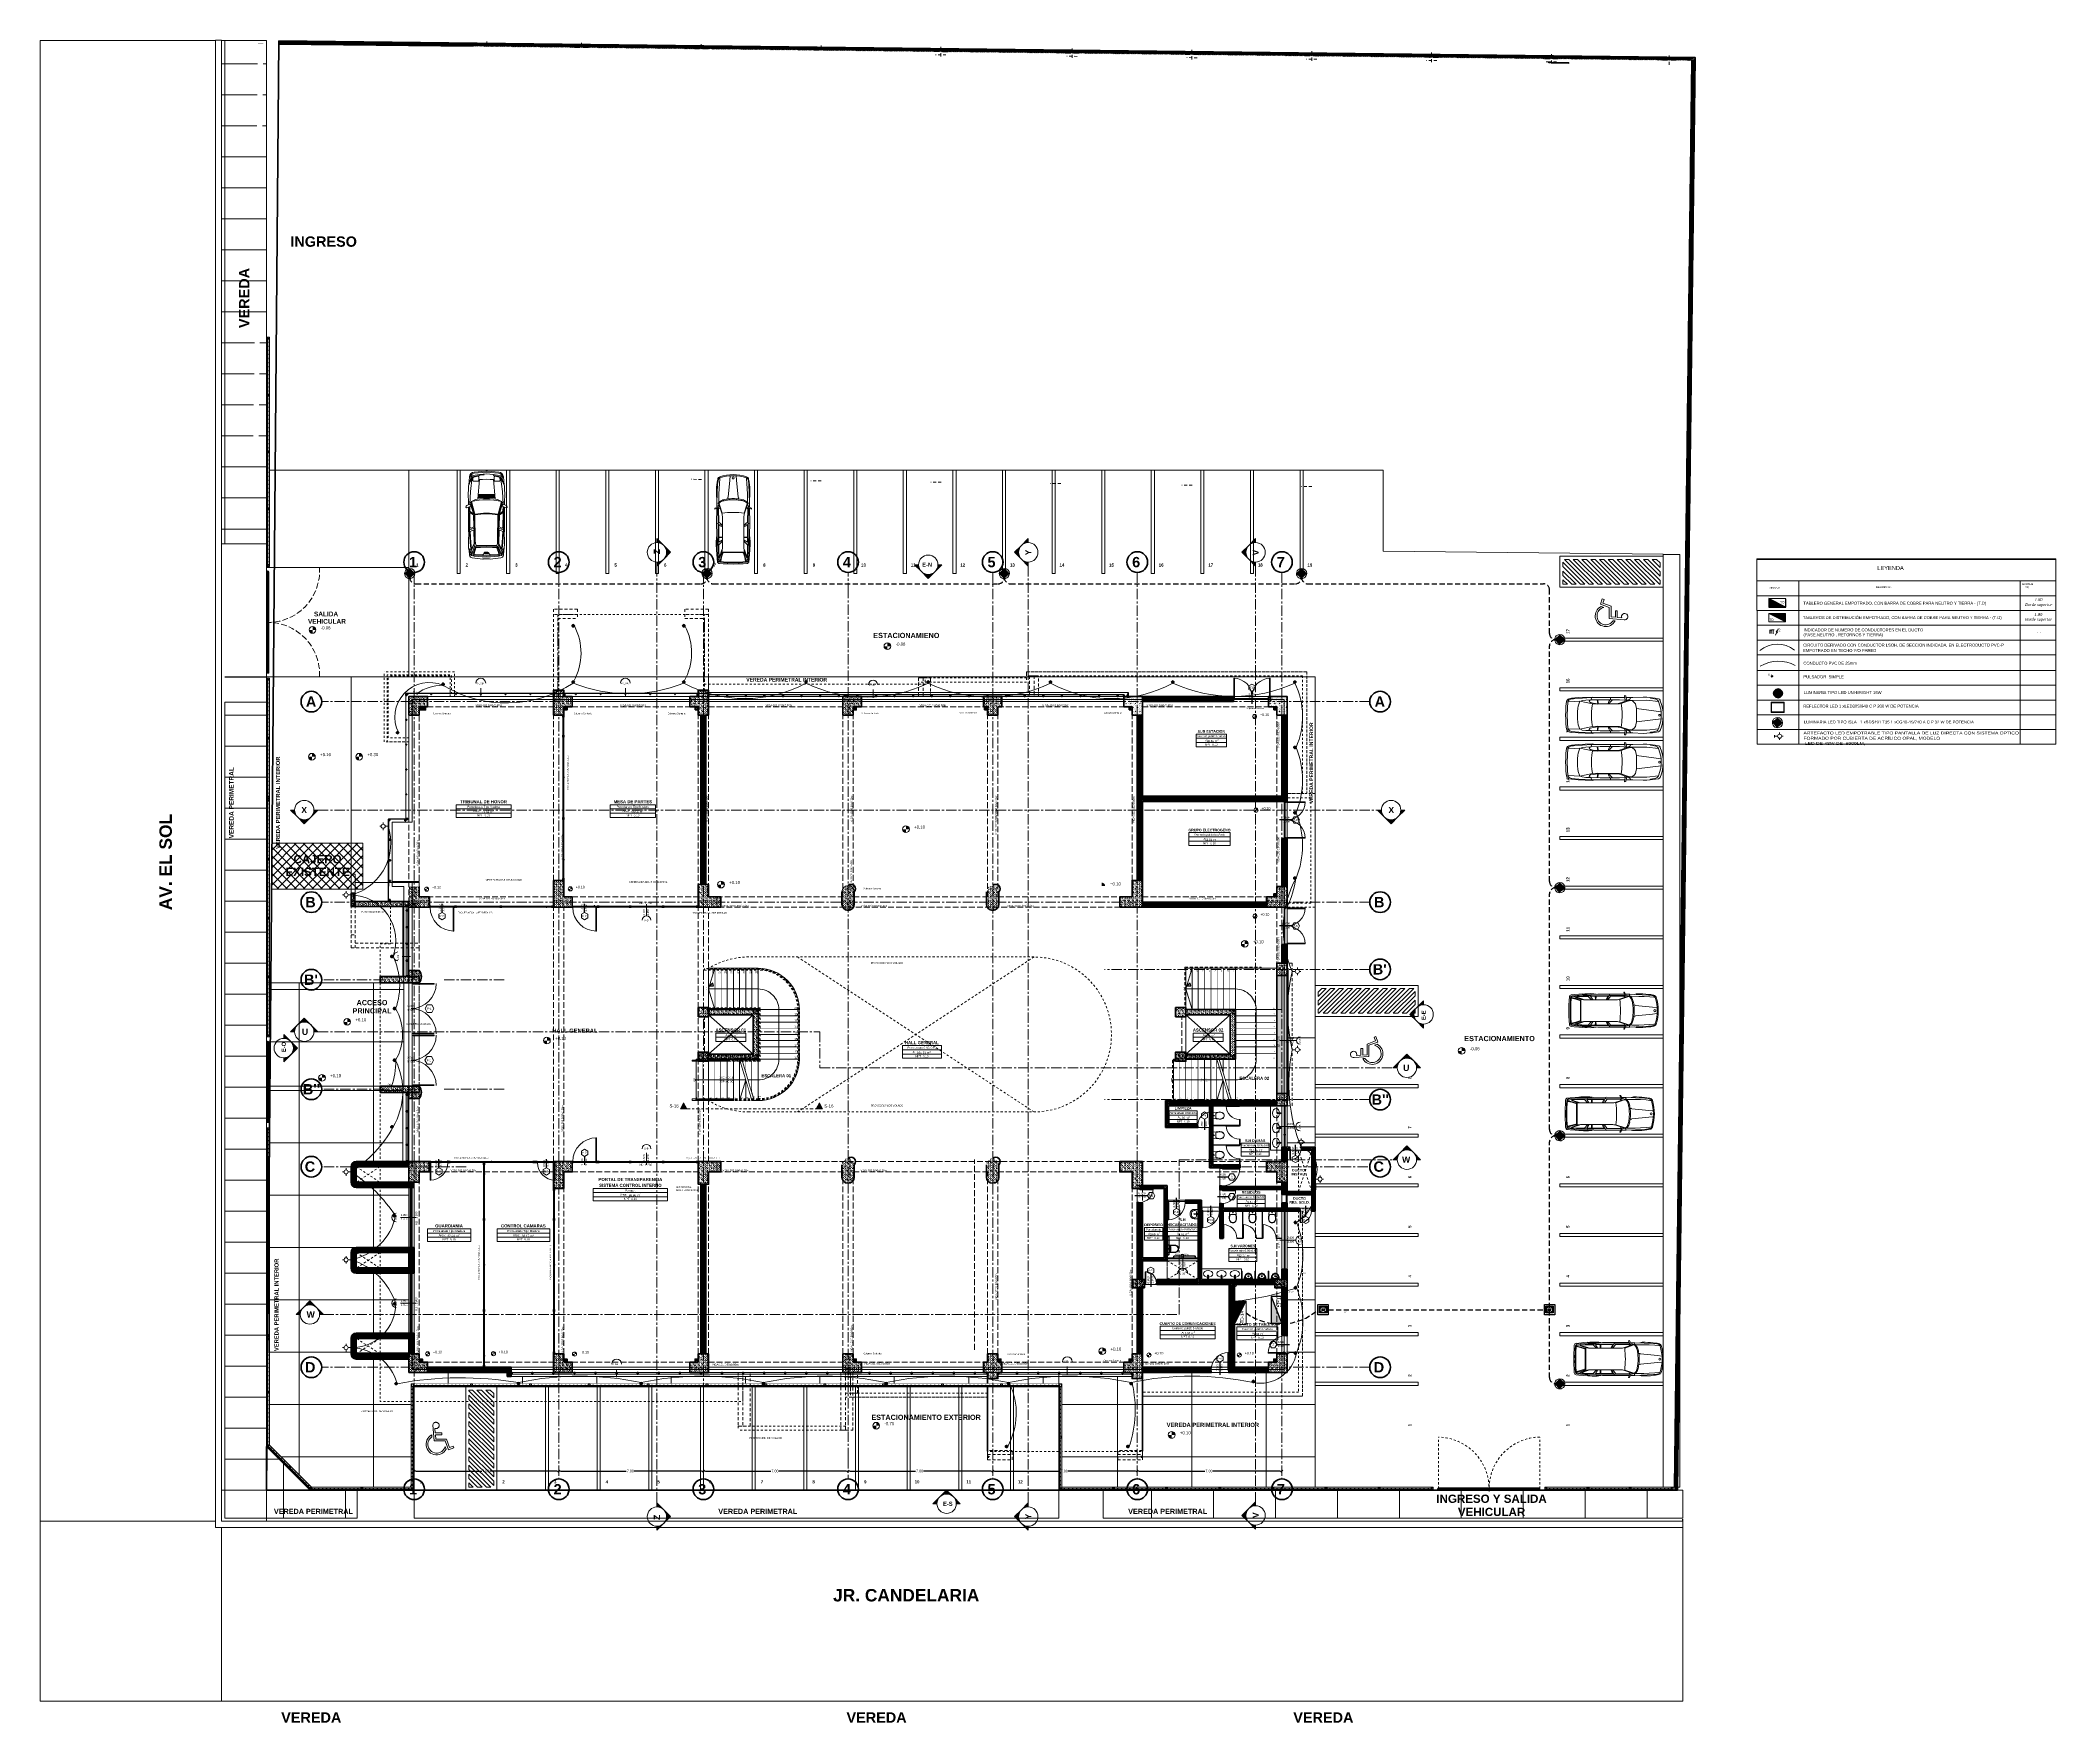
# Model space of a CAD drawing. Header units: inches. Extents: x 2704.1 to 2801.6, y 2415.6 to 2497.
import ezdxf
from ezdxf.lldxf.tags import DXFTag

# ---------------------------------------------------------------- set-up
doc = ezdxf.new("R2010")
doc.units = ezdxf.units.IN
doc.set_wipeout_variables(frame=1)
doc.header["$PDMODE"] = 1
for name, pattern in [('ACAD_ISO04W100', [30, 24, -3, 0, -3]), ('CONTINUA', [0]), ('HIDDEN', [0.375, 0.25, -0.125]), ('Hidden Line', [0.391222, 0.282222, -0.109]), ('Línea Oculta', [0.195611, 0.141111, -0.0545]), ('Oculto', [0.15875, 0.105833, -0.052917]), ('Punto & Raya', [0.65, 0.5, -0.075, 0, -0.075]), ('Punto & Rayas', [0.335139, 0.15875, -0.088194, 0, -0.088194]), ('Raya Pequeña', [0.141111, 0.070556, -0.070556]), ('Rayas', [0.1, 0.05, -0.05]), ('RAYITAS', [0.375, 0.25, -0.125]), ('super', [0.125, 0.075, -0.05]), ('Wipeout_Contour', [1, 0, -1])]:
    doc.linetypes.add(name, pattern=pattern)
for name, color, linetype, lineweight in [('.', 10, 'Continuous', 0), ('00 IE CKTO ILUMINACION', 3, 'Continuous', 50), ('00 IE TABLERO IE', 4, 'Continuous', 25), ('00_IE_Luminarias', 6, 'Continuous', 30), ('02 ARQ PLANO CLAVE 1_Pluma_Nº__221', 7, 'Continuous', 13), ('ALUMBRADO', 5, 'Continuous', 25), ('ALUMBRADO_PVC', 6, 'PVC1', 30), ('BUZONES', 163, 'Continuous', 0), ('COLUMNAS Y VIGAS', 1, 'Continuous', 40), ('CTO. ALUMBRADO', 5, 'Continuous', 30), ('Lineas Electr', 4, 'Continuous', 18), ('LUMINAR', 70, 'CONTINUA', 18), ('NUMERO DE CONDUCTORES', 163, 'Continuous', 0), ('pulsador', 4, 'Continuous', 40), ('sub tablero de distribucion', 184, 'Continuous', 9), ('T-TECHO-E', 150, 'Continuous', 20), ('TABLEROS DE DISTRIBUCION', 163, 'Continuous', 0), ('TEXTO', 7, 'Continuous', 15), ('textos', 7, 'Continuous', 5), ('TOMACORRIENTE', 22, 'RAYITAS', 9)]:
    doc.layers.add(name, color=color, linetype=linetype, lineweight=lineweight)
for name, color, linetype in [('02 _ ARQ _ ALB _ Cotas Ejes', 7, 'Continuous'), ('02 _ ARQ _ ALB _ Ejes Generales', 7, 'Continuous'), ('02 _ ARQ _ ALB _ Muros Interiores', 7, 'Continuous'), ('02 _ ARQ _ ZON _ Espacio.3D', 7, 'Continuous'), ('08 _ STR _ EXT _ 06 Columnas', 7, 'Continuous'), ('08 _ STR _ EXT _ 06 Elementos de Fachada', 7, 'Continuous'), ('08 _ STR _ EXT _ 07 Losa Aligerada', 7, 'Continuous'), ('08 _ STR _ EXT _ 08 Placas', 7, 'Continuous'), ('08 _ STR _ EXT _ 08 Placas Inclinadas', 7, 'Continuous'), ('08 _ STR _ EXT _ 09 Vigas', 7, 'Continuous'), ('08 _ STR _ EXT _ 10 Vereda Exterior', 7, 'Continuous'), ('08 _ STR _ EXT _ 11 Escaleras', 7, 'Continuous'), ('08 _ STR _ EXT _ 12 Ascensor', 7, 'Continuous'), ('08 _ STR _ EXT _ Cerco Perimetrico', 7, 'Continuous'), ('08 _ STR _ EXT _ Estacionamiento-Pavimento', 7, 'Continuous'), ('08 _ STR _ EXT _ Pista exterior', 7, 'Continuous'), ('Acabado - Muros', 7, 'Continuous'), ('Anotaciones - Textos', 7, 'Continuous'), ('BUZONES CDE COMUNICACION', 3, 'Continuous'), ('Dibujo 2D - General', 7, 'Continuous'), ('ESQUEMAS', 7, 'Continuous'), ('Estructura - 03 LOSA', 7, 'Continuous'), ('Estructura - 04 MURO', 7, 'Continuous'), ('Estructura - Carga', 7, 'Continuous'), ('Estructura Compleja - Cubiertas', 7, 'Continuous'), ('Interior - CIELO RASSO', 7, 'Continuous'), ('Interior - Equipamiento', 7, 'Continuous'), ('Interior - Escaleras & Barandillas', 7, 'Continuous'), ('Interior - Lamp', 7, 'Continuous'), ('Interior - Sanitarios', 7, 'Continuous'), ('LEYENDA', 7, 'Continuous'), ('LINEA DE LEYENDA', 7, 'Continuous'), ('Marcador - Alzados', 7, 'Continuous'), ('Marcador - Secciones', 251, 'Continuous'), ('MEP - HVAC', 7, 'Continuous'), ('MOD', 7, 'Continuous'), ('Notas - Etiquetas', 251, 'Continuous'), ('Notas - Textos', 7, 'Continuous'), ('Terreno & Paisaje - Terrenos', 7, 'Continuous')]:
    doc.layers.add(name, color=color, linetype=linetype)
doc.layers.add('DLX_TERR_LUM', color=7, linetype='Continuous', true_color=0x92fcfc)
doc.layers.add('Interior - Lamp_Pen_No__77', color=7, linetype='Continuous', lineweight=20, true_color=0xfcf969)
doc.styles.add('CUADRO', font='romans.shx')
doc.styles.add('ERIKA', font='timesi.ttf')
doc.styles.add('Estilo_Generado_1', font='swisseb.ttf')
doc.styles.add('Estilo_Generado_3', font='arial.ttf')
doc.styles.add('Estilo_Generado_4', font='swisse.ttf')
doc.styles.add('Estilo_Generado_7', font='swisse.ttf')
doc.styles.add('Estilo_Generado_8', font='arialbd.ttf')
doc.styles.add('Estilo_Generado_9', font='ARIALN.TTF')
doc.styles.add('ROTULO1', font='arial.ttf', dxfattribs={"width": 1.2})
doc.styles.get("Standard").update_dxf_attribs({"font": 'arial.ttf'})
doc.styles.add('SWISS', font='swisse.ttf')
doc.styles.add('Texto - 080', font='GOTHIC.TTF', dxfattribs={"height": 0.08})
doc.styles.add('{18b73a54-fa43-428c-adcb-c1c7bbdf2c84}', font='Simplex.shx')
tags = doc.linetypes.add('PVC1', pattern='A,1,-0.19772,["PVC",{18b73a54-fa43-428c-adcb-c1c7bbdf2c84},S=0.13,R=0,X=0,Y=-0.061851],-0.507647', length=1.705367).pattern_tags.tags
tags[6] = DXFTag(74, 10)
doc.dimstyles.new('Estilo_Generado__1', dxfattribs={"dimtxt": 0.125, "dimasz": 0.095, "dimexe": 0.18, "dimexo": 0.3, "dimgap": 0, "dimtad": 0, "dimtih": 1, "dimtoh": 1, "dimzin": 0, "dimdsep": 46, "dimtxsty": 'Estilo_Generado_4', "dimblk": 'ARROWHEAD_6', "dimblk1": 'ARROWHEAD_6', "dimblk2": 'ARROWHEAD_6', "dimcen": 0.09, "dimse1": 1, "dimse2": 1, "dimclrd": 144, "dimclre": 144, "dimclrt": 7, "dimadec": 0, "dimazin": 0, "dimtfac": 1, "dimtdec": 4, "dimtmove": 0, "dimatfit": 3, "dimfxl": 1, "dimtolj": 1, "dimtzin": 0, "dimarcsym": 0})
pattern_1 = [(0, (2712.8556, 2425.3858), (0, 1.5), []), (90, (2712.8556, 2425.3858), (-3, 0), [])]
pattern_2 = [(0, (2712.855628, 2425.385773), (0, 0.03), [])]
pattern_3 = [(45, (2712.85563, 2425.385773), (-0.030052038, 0.030052038), [])]
pattern_4 = [(0, (2712.85563, 2425.38577), (0, 0.3897114), [0.024375, -0.200625]), (0, (2712.96813, 2425.58063), (0, 0.3897114), [0.024375, -0.200625]), (60, (2712.85563, 2425.38577), (-0.3375, 0.1948557), [0.024375, -0.200625]), (60, (2713.08063, 2425.38577), (-0.3375, 0.1948557), [0.024375, -0.200625]), (120, (2712.88, 2425.38577), (0.3375, 0.1948557), [0.024375, -0.200625]), (120, (2713.105, 2425.38577), (0.3375, 0.1948557), [0.024375, -0.200625]), (0, (2712.85563, 2425.42327), (0, 0.075), [0, -0.075, 0, -0.1125]), (45, (2712.89313, 2425.42327), (-0.05303301, 0.05303301), [0, -0.05625, 0, -0.09375])]
pattern_5 = [(0, (2712.85563, 2425.38577), (0, 0.3117692), [0.03, -0.15]), (0, (2712.94563, 2425.54166), (0, 0.3117692), [0.03, -0.15]), (60, (2712.85563, 2425.38577), (-0.27, 0.1558846), [0.03, -0.15]), (60, (2713.03563, 2425.38577), (-0.27, 0.1558846), [0.03, -0.15]), (120, (2712.88563, 2425.38577), (0.27, 0.1558846), [0.03, -0.15]), (120, (2713.06563, 2425.38577), (0.27, 0.1558846), [0.03, -0.15]), (0, (2712.85563, 2425.41577), (0, 0.06), [0, -0.06, 0, -0.090000004]), (45, (2712.88563, 2425.41577), (-0.04242641, 0.04242641), [0, -0.045, 0, -0.075000003])]

# ---------------------------------------------------------------- blocks, each defined once
blk = doc.blocks.new('TABLERTO DE DISTRIBUCION')
at = {"true_color": 0x293189}
blk.add_hatch(color=177, dxfattribs=at).paths.add_polyline_path([(270.851, -149.767), (270.851, -149.469), (270.255, -149.469)])
at = {"color": 177, "true_color": 0x293189}
blk.add_line((270.851, -149.767), (270.255, -149.469), dxfattribs=at)
blk.add_lwpolyline([(270.851, -149.469), (270.255, -149.469), (270.255, -149.767), (270.851, -149.767)], close=True, dxfattribs=at)
blk = doc.blocks.new('a')
at = {"layer": 'TOMACORRIENTE', "ltscale": 0.05}
h = blk.add_hatch(color=4, dxfattribs=at)
edge = h.paths.add_edge_path()
edge.add_arc((0, 0.075), 0.0211, 0, 360)
at = {"layer": 'TOMACORRIENTE', "color": 4}
for p, q in [((-0.146, 0.096), (-0.051, 0.096)), ((-0.099, 0.096), (-0.099, -0.097)), ((0, 0.096), (0, -0.096)), ((0.062, -0.096), (0.062, 0.096))]:
    blk.add_line(p, q, dxfattribs=at)
blk.add_circle((0, 0.075), 0.0211, dxfattribs=at)
blk = doc.blocks.new('CABLE 3FACE')
at = {"layer": 'T-TECHO-E', "rotation": 59.94170052614085}
blk.add_blockref('a', (0, 0), dxfattribs=at)
blk = doc.blocks.new('Street Lamp 03 16_2')
at = {"layer": '.', "lineweight": 80}
h = blk.add_hatch(color=3, dxfattribs=at)
h.dxf.hatch_style = 1
h.paths.add_polyline_path([(-0.15, 0, 1), (0.15, 0, 1)])
at = {"layer": '.', "true_color": 0xc7c8ca}
h = blk.add_hatch(dxfattribs=at)
h.set_pattern_fill('ANSI38', color=9)
h.paths.add_polyline_path([(0.12, 0.12), (0.12, 0.12), (0.12, 0.12), (0.12, 0.12), (0.12, 0.12)])
h.paths.add_polyline_path([(0.12, 0.12), (0.12, 0.12), (0.12, 0.12), (0.12, 0.12), (0.12, 0.12)])
h = blk.add_hatch(dxfattribs=at)
h.set_pattern_fill('ANSI38', color=9)
h.paths.add_polyline_path([(-0.12, -0.12), (-0.12, -0.12), (-0.12, -0.12), (-0.12, -0.12), (-0.12, -0.12)])
h.paths.add_polyline_path([(-0.12, -0.12), (-0.12, -0.12), (-0.12, -0.12), (-0.12, -0.12), (-0.12, -0.12)])
h = blk.add_hatch(dxfattribs=at)
h.set_pattern_fill('AR-B816C', color=9)
h.paths.add_polyline_path([(-0.12, -0.12), (-0.12, -0.12), (-0.12, -0.12), (-0.12, -0.12), (-0.12, -0.12), (-0.12, -0.12)])
h = blk.add_hatch(dxfattribs=at)
h.set_pattern_fill('ANSI38', color=9)
h.paths.add_polyline_path([(0.12, -0.12), (0.12, -0.12), (0.12, -0.12), (0.12, -0.12), (0.12, -0.12)])
h.paths.add_polyline_path([(0.12, -0.12), (0.12, -0.12), (0.12, -0.12), (0.12, -0.12), (0.12, -0.12)])
for points in [[(-0.12, 0.12), (-0.12, 0.12), (-0.12, 0.12), (-0.12, 0.12), (-0.12, 0.12), (-0.12, 0.12)], [(0.12, 0.12), (0.12, 0.12), (0.12, 0.12), (0.12, 0.12), (0.12, 0.12), (0.12, 0.12)], [(-0.12, -0.12), (-0.12, -0.12), (-0.12, -0.12), (-0.12, -0.12), (-0.12, -0.12), (-0.12, -0.12)], [(0.12, -0.12), (0.12, -0.12), (0.12, -0.12), (0.12, -0.12), (0.12, -0.12), (0.12, -0.12)]]:
    blk.add_lwpolyline(points, close=True)
at = {"color": 2, "lineweight": 80}
for radius in [0.165, 0.151]:
    blk.add_circle((0, 0), radius, dxfattribs=at)
at = {"layer": 'Interior - Lamp_Pen_No__77', "color": 9}
blk.add_lwpolyline([(0.17, 0.17), (-0.18, 0.17), (-0.18, -0.18), (0.17, -0.18)], close=True, dxfattribs=at)
at = {"layer": 'Interior - Lamp_Pen_No__77', "linetype": 'Continuous'}
for start, end in [(0, 180), (180, 0)]:
    blk.add_arc((0, 0), 0.275, start, end, dxfattribs=at)
blk = doc.blocks.new('REFLECTOR')
at = {"color": 50}
for p, q in [((228.765, -298.508, -4264.267), (228.132, -298.508, -4264.267)), ((228.132, -298.508, -4264.267), (228.132, -299.003, -4264.267)), ((228.132, -298.508, -4264.267), (228.132, -299.003, -4264.267)), ((228.132, -299.003, -4264.267), (228.132, -298.508, -4264.267)), ((228.132, -298.508, -4264.267), (228.132, -298.508, -4264.267)), ((228.765, -298.508, -4264.267), (228.132, -298.508, -4264.267)), ((228.132, -298.508, -4264.267), (228.132, -298.508, -4264.267)), ((228.132, -298.508, -4264.267), (228.765, -298.508, -4264.267)), ((228.132, -299.003, -4264.267), (228.132, -298.508, -4264.267)), ((228.132, -298.508, -4264.267), (228.765, -298.508, -4264.267)), ((228.132, -299.003, -4264.267), (228.765, -299.003, -4264.267)), ((228.132, -299.003, -4264.267), (228.132, -299.003, -4264.267)), ((228.132, -299.003, -4264.267), (228.765, -299.003, -4264.267)), ((228.765, -299.003, -4264.267), (228.132, -299.003, -4264.267)), ((228.132, -299.003, -4264.267), (228.132, -299.003, -4264.267)), ((228.765, -299.003, -4264.267), (228.132, -299.003, -4264.267)), ((228.156, -298.534, -8528.533), (228.156, -298.978, -8528.533)), ((228.156, -298.534, -8528.533), (228.156, -298.978, -8528.533)), ((228.156, -298.978, -8528.533), (228.156, -298.534, -8528.533)), ((228.156, -298.978, -8528.533), (228.156, -298.534, -8528.533)), ((228.156, -298.534, -8528.533), (228.742, -298.534, -8528.533)), ((228.156, -298.978, -4264.267), (228.156, -298.978, -4264.267)), ((228.156, -298.978, -4264.267), (228.156, -298.978, -4264.267)), ((228.156, -298.978, -8528.533), (228.742, -298.978, -8528.533)), ((228.742, -298.534, -4264.267), (228.742, -298.534, -4264.267)), ((228.742, -298.534, -4264.267), (228.742, -298.534, -4264.267)), ((228.742, -298.534, -4264.267), (228.742, -298.978, -4264.267)), ((228.765, -299.003, -4264.267), (228.765, -298.508, -4264.267)), ((228.765, -298.508, -4264.267), (228.765, -298.508, -4264.267)), ((228.765, -299.003, -4264.267), (228.765, -298.508, -4264.267)), ((228.765, -298.508, -4264.267), (228.765, -298.508, -4264.267)), ((228.765, -298.508, -4264.267), (228.765, -299.003, -4264.267)), ((228.765, -298.508, -4264.267), (228.765, -299.003, -4264.267)), ((228.765, -299.003, -4264.267), (228.765, -299.003, -4264.267)), ((228.765, -299.003, -4264.267), (228.765, -299.003, -4264.267))]:
    blk.add_line(p, q, dxfattribs=at)
blk = doc.blocks.new('TD')
blk.add_hatch(color=256).paths.add_polyline_path([(-0.65, 0.35), (-0.65, 0.05), (-0.05, 0.05)])
blk.add_line((-0.65, 0.35), (-0.05, 0.05))
blk.add_lwpolyline([(-0.65, 0.05), (-0.05, 0.05), (-0.05, 0.35), (-0.65, 0.35)], close=True)
blk = doc.blocks.new('luminaria exterior')
at = {"layer": '.'}
h = blk.add_hatch(dxfattribs=at)
h.set_pattern_fill('TRIANG', color=4, scale=0.005)
h.set_pattern_definition([(60, (0, 0), (-0.000937499998, 0.00162379763), [0.0009375, -0.0009375]), (120, (0, 0), (-0.001874999998, 1e-12), [0.0009375, -0.0009375]), (0, (-0.0004687, 0.0008119), (0.0009375, 0.00162379763), [0.0009375, -0.0009375])])
edge = h.paths.add_edge_path()
edge.add_arc((123.553, 16.657), 0.0381, 0, 360)
h = blk.add_hatch(dxfattribs=at)
h.set_pattern_fill('TRANS', color=4)
h.set_pattern_definition([(0, (0, 0), (0, 0.25), []), (0, (0, 0.125), (0, 0.25), [0.125, -0.125])])
h.paths.add_polyline_path([(123.525, 16.657, 1), (123.58, 16.657, 1)])
at = {"color": 3}
blk.add_circle((123.553, 16.657), 0.0395, dxfattribs=at)
at = {"layer": 'DLX_TERR_LUM', "color": 3}
for points in [[(123.505, 16.684, 0), (123.497, 16.657, 0)], [(123.497, 16.657, 0), (123.505, 16.684, 0)], [(123.497, 16.657, 0), (123.498, 16.657, 0)], [(123.497, 16.657, 0), (123.505, 16.629, 0)], [(123.498, 16.657, 0), (123.497, 16.657, 0)], [(123.505, 16.629, 0), (123.497, 16.657, 0)], [(123.498, 16.657, 0), (123.505, 16.684, 0)], [(123.505, 16.684, 0), (123.498, 16.657, 0)], [(123.505, 16.629, 0), (123.498, 16.657, 0)], [(123.498, 16.657, 0), (123.505, 16.629, 0)], [(123.525, 16.704, 0), (123.505, 16.684, 0)], [(123.505, 16.684, 0), (123.525, 16.704, 0)], [(123.505, 16.684, 0), (123.525, 16.704, 0)], [(123.525, 16.704, 0), (123.505, 16.684, 0)], [(123.505, 16.684, 0), (123.505, 16.684, 0)], [(123.505, 16.684, 0), (123.505, 16.684, 0)], [(123.505, 16.629, 0), (123.525, 16.609, 0)], [(123.525, 16.609, 0), (123.505, 16.629, 0)], [(123.525, 16.609, 0), (123.505, 16.629, 0)], [(123.505, 16.629, 0), (123.525, 16.609, 0)], [(123.518, 16.676, 0), (123.513, 16.657, 0)], [(123.513, 16.657, 0), (123.518, 16.676, 0)], [(123.513, 16.657, 0), (123.518, 16.637, 0)], [(123.518, 16.637, 0), (123.513, 16.657, 0)], [(123.533, 16.691, 0), (123.518, 16.676, 0)], [(123.518, 16.676, 0), (123.533, 16.691, 0)], [(123.518, 16.637, 0), (123.533, 16.622, 0)], [(123.533, 16.622, 0), (123.518, 16.637, 0)], [(123.552, 16.712, 0), (123.525, 16.704, 0)], [(123.525, 16.704, 0), (123.553, 16.712, 0)], [(123.525, 16.704, 0), (123.552, 16.712, 0)], [(123.553, 16.712, 0), (123.525, 16.704, 0)], [(123.525, 16.704, 0), (123.525, 16.704, 0)], [(123.525, 16.704, 0), (123.525, 16.704, 0)], [(123.525, 16.609, 0), (123.552, 16.602, 0)], [(123.553, 16.602, 0), (123.525, 16.609, 0)], [(123.525, 16.609, 0), (123.525, 16.609, 0)], [(123.525, 16.609, 0), (123.525, 16.609, 0)], [(123.552, 16.602, 0), (123.525, 16.609, 0)], [(123.525, 16.609, 0), (123.553, 16.602, 0)], [(123.552, 16.696, 0), (123.533, 16.691, 0)], [(123.533, 16.691, 0), (123.552, 16.696, 0)], [(123.533, 16.622, 0), (123.552, 16.617, 0)], [(123.552, 16.617, 0), (123.533, 16.622, 0)], [(123.58, 16.704, 0), (123.552, 16.712, 0)], [(123.552, 16.712, 0), (123.58, 16.704, 0)], [(123.572, 16.691, 0), (123.552, 16.696, 0)], [(123.552, 16.696, 0), (123.572, 16.691, 0)], [(123.552, 16.617, 0), (123.572, 16.622, 0)], [(123.572, 16.622, 0), (123.552, 16.617, 0)], [(123.552, 16.602, 0), (123.58, 16.609, 0)], [(123.58, 16.609, 0), (123.552, 16.602, 0)], [(123.553, 16.712, 0), (123.58, 16.704, 0)], [(123.58, 16.704, 0), (123.553, 16.712, 0)], [(123.58, 16.609, 0), (123.553, 16.602, 0)], [(123.553, 16.602, 0), (123.58, 16.609, 0)], [(123.572, 16.691, 0), (123.587, 16.676, 0)], [(123.572, 16.622, 0), (123.587, 16.637, 0)], [(123.587, 16.637, 0), (123.572, 16.622, 0)], [(123.6, 16.684, 0), (123.58, 16.704, 0)], [(123.58, 16.704, 0), (123.6, 16.684, 0)], [(123.58, 16.704, 0), (123.6, 16.684, 0)], [(123.6, 16.684, 0), (123.58, 16.704, 0)], [(123.58, 16.609, 0), (123.6, 16.629, 0)], [(123.6, 16.629, 0), (123.58, 16.609, 0)], [(123.6, 16.629, 0), (123.58, 16.609, 0)], [(123.58, 16.609, 0), (123.6, 16.629, 0)], [(123.58, 16.609, 0), (123.58, 16.609, 0)], [(123.58, 16.609, 0), (123.58, 16.609, 0)], [(123.592, 16.657, 0), (123.587, 16.676, 0)], [(123.587, 16.676, 0), (123.592, 16.657, 0)], [(123.587, 16.637, 0), (123.592, 16.657, 0)], [(123.592, 16.657, 0), (123.587, 16.637, 0)], [(123.607, 16.657, 0), (123.6, 16.684, 0)], [(123.6, 16.684, 0), (123.608, 16.657, 0)], [(123.6, 16.684, 0), (123.607, 16.657, 0)], [(123.608, 16.657, 0), (123.6, 16.684, 0)], [(123.6, 16.629, 0), (123.607, 16.657, 0)], [(123.608, 16.657, 0), (123.6, 16.629, 0)], [(123.607, 16.657, 0), (123.6, 16.629, 0)], [(123.6, 16.629, 0), (123.608, 16.657, 0)], [(123.607, 16.657, 0), (123.608, 16.657, 0)], [(123.608, 16.657, 0), (123.607, 16.657, 0)]]:
    blk.add_polyline3d(points, dxfattribs=at)
at = {"layer": 'DLX_TERR_LUM'}
for points in [[(123.505, 16.629, 0), (123.505, 16.629, 0)], [(123.505, 16.629, 0), (123.505, 16.629, 0)], [(123.552, 16.712, 0), (123.553, 16.712, 0)], [(123.553, 16.712, 0), (123.552, 16.712, 0)], [(123.587, 16.676, 0), (123.572, 16.691, 0)], [(123.58, 16.704, 0), (123.58, 16.704, 0)], [(123.58, 16.704, 0), (123.58, 16.704, 0)], [(123.6, 16.684, 0), (123.6, 16.684, 0)], [(123.6, 16.684, 0), (123.6, 16.684, 0)], [(123.6, 16.629, 0), (123.6, 16.629, 0)], [(123.6, 16.629, 0), (123.6, 16.629, 0)], [(123.552, 16.602, 0), (123.553, 16.602, 0)], [(123.553, 16.602, 0), (123.552, 16.602, 0)]]:
    blk.add_polyline3d(points, dxfattribs=at)
blk = doc.blocks.new('ss')
at = {"layer": '00_IE_Luminarias', "linetype": 'Continuous', "lineweight": 13}
for p, q in [((-785.34, -1530.262, 0), (-785.407, -1530.262, 0)), ((-785.242, -1530.164, 0), (-785.242, -1530.081, 0)), ((-785.242, -1530.36, 0), (-785.242, -1530.442, 0)), ((-785.144, -1530.262, 0), (-784.997, -1530.262, 0)), ((-784.997, -1530.319, 0), (-784.997, -1530.204, 0))]:
    blk.add_line(p, q, dxfattribs=at)
blk.add_circle((-785.242, -1530.262, 0), 0.0981, dxfattribs=at)
blk = doc.blocks.new('ARROWHEAD_6')
at = {"color": 0, "linetype": 'Continuous', "lineweight": 0}
for p, q in [((0, 0), (-1, 0)), ((-0.5, -0.5), (0.5, 0.5))]:
    blk.add_line(p, q, dxfattribs=at)
blk = doc.blocks.new('*D69')
at = {"layer": '02 _ ARQ _ ALB _ Cotas Ejes', "color": 144, "linetype": 'Continuous', "lineweight": -2, "transparency": 16777216}
for p, q in [((2722.271, 2427.816), (2725.444, 2427.816)), ((2729.081, 2427.816), (2725.832, 2427.816))]:
    blk.add_line(p, q, dxfattribs=at)
at = {"layer": 'Defpoints', "color": 0, "linetype": 'Continuous', "transparency": 16777216}
for p in [(2722.176, 2432.836), (2729.176, 2432.836), (2729.176, 2427.816)]:
    blk.add_point(p, dxfattribs=at)
at = {"layer": '02 _ ARQ _ ALB _ Cotas Ejes', "color": 144, "linetype": 'Continuous', "lineweight": -2, "transparency": 16777216, "xscale": 0.095, "yscale": 0.095, "zscale": 0.095, "rotation": 180}
blk.add_blockref('ARROWHEAD_6', (2722.176, 2427.816), dxfattribs=at)
at = {"layer": '02 _ ARQ _ ALB _ Cotas Ejes', "color": 144, "linetype": 'Continuous', "lineweight": -2, "transparency": 16777216, "xscale": 0.095, "yscale": 0.095, "zscale": 0.095}
blk.add_blockref('ARROWHEAD_6', (2729.176, 2427.816), dxfattribs=at)
at = {"layer": '02 _ ARQ _ ALB _ Cotas Ejes', "color": 7, "linetype": 'Continuous', "lineweight": 13, "transparency": 16777216, "insert": (2725.638, 2427.816), "char_height": 0.125, "attachment_point": 5, "style": 'Estilo_Generado_4'}
blk.add_mtext('\\A1;7.00', dxfattribs=at)
blk = doc.blocks.new('*D70')
at = {"layer": '02 _ ARQ _ ALB _ Cotas Ejes', "color": 144, "linetype": 'Continuous', "lineweight": -2, "transparency": 16777216}
for p, q in [((2729.271, 2427.816), (2732.444, 2427.816)), ((2736.081, 2427.816), (2732.832, 2427.816))]:
    blk.add_line(p, q, dxfattribs=at)
at = {"layer": 'Defpoints', "color": 0, "linetype": 'Continuous', "transparency": 16777216}
for p in [(2729.176, 2432.836), (2736.176, 2432.836), (2736.176, 2427.816)]:
    blk.add_point(p, dxfattribs=at)
at = {"layer": '02 _ ARQ _ ALB _ Cotas Ejes', "color": 144, "linetype": 'Continuous', "lineweight": -2, "transparency": 16777216, "xscale": 0.095, "yscale": 0.095, "zscale": 0.095, "rotation": 180}
blk.add_blockref('ARROWHEAD_6', (2729.176, 2427.816), dxfattribs=at)
at = {"layer": '02 _ ARQ _ ALB _ Cotas Ejes', "color": 144, "linetype": 'Continuous', "lineweight": -2, "transparency": 16777216, "xscale": 0.095, "yscale": 0.095, "zscale": 0.095}
blk.add_blockref('ARROWHEAD_6', (2736.176, 2427.816), dxfattribs=at)
at = {"layer": '02 _ ARQ _ ALB _ Cotas Ejes', "color": 7, "linetype": 'Continuous', "lineweight": 13, "transparency": 16777216, "insert": (2732.638, 2427.816), "char_height": 0.125, "attachment_point": 5, "style": 'Estilo_Generado_4'}
blk.add_mtext('\\A1;7.00', dxfattribs=at)
blk = doc.blocks.new('*D71')
at = {"layer": '02 _ ARQ _ ALB _ Cotas Ejes', "color": 144, "linetype": 'Continuous', "lineweight": -2, "transparency": 16777216}
for p, q in [((2736.271, 2427.816), (2739.444, 2427.816)), ((2743.081, 2427.816), (2739.832, 2427.816))]:
    blk.add_line(p, q, dxfattribs=at)
at = {"layer": 'Defpoints', "color": 0, "linetype": 'Continuous', "transparency": 16777216}
for p in [(2736.176, 2432.836), (2743.176, 2432.836), (2743.176, 2427.816)]:
    blk.add_point(p, dxfattribs=at)
at = {"layer": '02 _ ARQ _ ALB _ Cotas Ejes', "color": 144, "linetype": 'Continuous', "lineweight": -2, "transparency": 16777216, "xscale": 0.095, "yscale": 0.095, "zscale": 0.095, "rotation": 180}
blk.add_blockref('ARROWHEAD_6', (2736.176, 2427.816), dxfattribs=at)
at = {"layer": '02 _ ARQ _ ALB _ Cotas Ejes', "color": 144, "linetype": 'Continuous', "lineweight": -2, "transparency": 16777216, "xscale": 0.095, "yscale": 0.095, "zscale": 0.095}
blk.add_blockref('ARROWHEAD_6', (2743.176, 2427.816), dxfattribs=at)
at = {"layer": '02 _ ARQ _ ALB _ Cotas Ejes', "color": 7, "linetype": 'Continuous', "lineweight": 13, "transparency": 16777216, "insert": (2739.638, 2427.816), "char_height": 0.125, "attachment_point": 5, "style": 'Estilo_Generado_4'}
blk.add_mtext('\\A1;7.00', dxfattribs=at)
blk = doc.blocks.new('*D72')
at = {"layer": '02 _ ARQ _ ALB _ Cotas Ejes', "color": 144, "linetype": 'Continuous', "lineweight": -2, "transparency": 16777216}
for p, q in [((2743.271, 2427.816), (2746.444, 2427.816)), ((2750.081, 2427.816), (2746.832, 2427.816))]:
    blk.add_line(p, q, dxfattribs=at)
at = {"layer": 'Defpoints', "color": 0, "linetype": 'Continuous', "transparency": 16777216}
for p in [(2743.176, 2432.836), (2750.176, 2432.836), (2750.176, 2427.816)]:
    blk.add_point(p, dxfattribs=at)
at = {"layer": '02 _ ARQ _ ALB _ Cotas Ejes', "color": 144, "linetype": 'Continuous', "lineweight": -2, "transparency": 16777216, "xscale": 0.095, "yscale": 0.095, "zscale": 0.095, "rotation": 180}
blk.add_blockref('ARROWHEAD_6', (2743.176, 2427.816), dxfattribs=at)
at = {"layer": '02 _ ARQ _ ALB _ Cotas Ejes', "color": 144, "linetype": 'Continuous', "lineweight": -2, "transparency": 16777216, "xscale": 0.095, "yscale": 0.095, "zscale": 0.095}
blk.add_blockref('ARROWHEAD_6', (2750.176, 2427.816), dxfattribs=at)
at = {"layer": '02 _ ARQ _ ALB _ Cotas Ejes', "color": 7, "linetype": 'Continuous', "lineweight": 13, "transparency": 16777216, "insert": (2746.638, 2427.816), "char_height": 0.125, "attachment_point": 5, "style": 'Estilo_Generado_4'}
blk.add_mtext('\\A1;7.00', dxfattribs=at)
blk = doc.blocks.new('*D73')
at = {"layer": '02 _ ARQ _ ALB _ Cotas Ejes', "color": 144, "linetype": 'Continuous', "lineweight": -2, "transparency": 16777216}
for p, q in [((2750.271, 2427.816), (2753.444, 2427.816)), ((2757.081, 2427.816), (2753.832, 2427.816))]:
    blk.add_line(p, q, dxfattribs=at)
at = {"layer": 'Defpoints', "color": 0, "linetype": 'Continuous', "transparency": 16777216}
for p in [(2750.176, 2432.836), (2757.176, 2428.132), (2757.176, 2427.816)]:
    blk.add_point(p, dxfattribs=at)
at = {"layer": '02 _ ARQ _ ALB _ Cotas Ejes', "color": 144, "linetype": 'Continuous', "lineweight": -2, "transparency": 16777216, "xscale": 0.095, "yscale": 0.095, "zscale": 0.095, "rotation": 180}
blk.add_blockref('ARROWHEAD_6', (2750.176, 2427.816), dxfattribs=at)
at = {"layer": '02 _ ARQ _ ALB _ Cotas Ejes', "color": 144, "linetype": 'Continuous', "lineweight": -2, "transparency": 16777216, "xscale": 0.095, "yscale": 0.095, "zscale": 0.095}
blk.add_blockref('ARROWHEAD_6', (2757.176, 2427.816), dxfattribs=at)
at = {"layer": '02 _ ARQ _ ALB _ Cotas Ejes', "color": 7, "linetype": 'Continuous', "lineweight": 13, "transparency": 16777216, "insert": (2753.638, 2427.816), "char_height": 0.125, "attachment_point": 5, "style": 'Estilo_Generado_4'}
blk.add_mtext('\\A1;7.00', dxfattribs=at)
blk = doc.blocks.new('*D74')
at = {"layer": '02 _ ARQ _ ALB _ Cotas Ejes', "color": 144, "linetype": 'Continuous', "lineweight": -2, "transparency": 16777216}
for p, q in [((2757.271, 2427.816), (2760.444, 2427.816)), ((2764.081, 2427.816), (2760.832, 2427.816))]:
    blk.add_line(p, q, dxfattribs=at)
at = {"layer": 'Defpoints', "color": 0, "linetype": 'Continuous', "transparency": 16777216}
for p in [(2764.176, 2432.836), (2757.176, 2428.132), (2764.176, 2427.816)]:
    blk.add_point(p, dxfattribs=at)
at = {"layer": '02 _ ARQ _ ALB _ Cotas Ejes', "color": 144, "linetype": 'Continuous', "lineweight": -2, "transparency": 16777216, "xscale": 0.095, "yscale": 0.095, "zscale": 0.095, "rotation": 180}
blk.add_blockref('ARROWHEAD_6', (2757.176, 2427.816), dxfattribs=at)
at = {"layer": '02 _ ARQ _ ALB _ Cotas Ejes', "color": 144, "linetype": 'Continuous', "lineweight": -2, "transparency": 16777216, "xscale": 0.095, "yscale": 0.095, "zscale": 0.095}
blk.add_blockref('ARROWHEAD_6', (2764.176, 2427.816), dxfattribs=at)
at = {"layer": '02 _ ARQ _ ALB _ Cotas Ejes', "color": 7, "linetype": 'Continuous', "lineweight": 13, "transparency": 16777216, "insert": (2760.638, 2427.816), "char_height": 0.125, "attachment_point": 5, "style": 'Estilo_Generado_4'}
blk.add_mtext('\\A1;7.00', dxfattribs=at)
blk = doc.blocks.new('pulsador')
at = {"layer": 'pulsador', "lineweight": 40}
h = blk.add_hatch(color=4, dxfattribs=at)
h.dxf.hatch_style = 1
h.paths.add_polyline_path([(246.231, 46.088, 1), (246.279, 46.088, 1)])
h.paths.add_polyline_path([(246.279, 46.088, -1), (246.232, 46.088, -1)], flags=16)
h.paths.add_polyline_path([(246.271, 46.088, -1), (246.239, 46.088, -1)], flags=0)
at = {"layer": 'pulsador'}
h = blk.add_hatch(color=4, dxfattribs=at)
h.dxf.hatch_style = 1
h.paths.add_polyline_path([(246.239, 46.088, 1), (246.271, 46.088, 1)])
at = {"layer": 'pulsador', "color": 4, "lineweight": 50}
blk.add_circle((246.255, 46.088), 0.0238, dxfattribs=at)
at = {"layer": 'pulsador', "color": 4, "lineweight": 40}
blk.add_circle((246.255, 46.088), 0.0235, dxfattribs=at)
at = {"layer": 'pulsador', "color": 4}
blk.add_circle((246.255, 46.088), 0.0159, dxfattribs=at)
blk = doc.blocks.new('T5015')
at = {"layer": '00 IE TABLERO IE'}
for p, q in [((-0.25, -0.2), (0.25, 0)), ((-0.25, 0), (0.25, 0)), ((-0.25, 0), (-0.25, -0.2)), ((0.25, 0), (0.25, -0.2)), ((-0.25, -0.2), (0.25, -0.2))]:
    blk.add_line(p, q, dxfattribs=at)
blk.add_solid([(-0.25, -0.2), (0.25, 0), (0.25, -0.2)], dxfattribs=at)
blk = doc.blocks.new('BUZON COMUNICACIONES')
at = {"layer": 'BUZONES CDE COMUNICACION', "lineweight": -2, "elevation": 4337.76}
for points in [[(2636.73, 1479.56), (2637.73, 1479.56), (2637.73, 1478.56), (2636.73, 1478.56)], [(2636.88, 1479.41), (2637.58, 1479.41), (2637.58, 1478.76), (2636.88, 1478.76)]]:
    blk.add_lwpolyline(points, close=True, dxfattribs=at)
at = {"layer": 'BUZONES CDE COMUNICACION', "lineweight": -2}
blk.add_circle((2637.23, 1479.06, 4337.76), 0.3, dxfattribs=at)
at = {"color": 3, "lineweight": 140, "insert": (2637.06, 1479.16), "char_height": 0.2, "attachment_point": 1, "style": 'CUADRO'}
blk.add_mtext_dynamic_manual_height_columns('{\\Fromans|c0;BZ}', width=0.4606, gutter_width=1, heights=[0], dxfattribs=at)

msp = doc.modelspace()

# ---------------------------------------------------------------- hatches: boundary and pattern name
at = {"linetype": 'Continuous', "lineweight": 13, "true_color": 0x636466}
for points in [[(2717.257, 2468.506), (2717.095, 2468.506), (2717.107, 2468.444), (2717.142, 2468.391), (2717.195, 2468.356), (2717.257, 2468.343)], [(2717.257, 2468.506), (2717.42, 2468.506), (2717.407, 2468.568), (2717.372, 2468.621), (2717.319, 2468.656), (2717.257, 2468.668)], [(2745.081, 2467.717), (2745.243, 2467.717), (2745.231, 2467.779), (2745.196, 2467.831), (2745.143, 2467.867), (2745.081, 2467.879)], [(2745.081, 2467.717), (2744.918, 2467.717), (2744.93, 2467.654), (2744.966, 2467.602), (2745.018, 2467.566), (2745.081, 2467.554)], [(2762.851, 2464.316), (2762.751, 2464.316), (2762.758, 2464.278), (2762.78, 2464.246), (2762.812, 2464.224), (2762.851, 2464.216)], [(2762.851, 2464.316), (2762.951, 2464.316), (2762.943, 2464.355), (2762.921, 2464.387), (2762.889, 2464.409), (2762.851, 2464.416)], [(2717.23, 2462.37), (2717.067, 2462.37), (2717.079, 2462.308), (2717.115, 2462.256), (2717.167, 2462.22), (2717.23, 2462.208)], [(2717.23, 2462.37), (2717.392, 2462.37), (2717.38, 2462.433), (2717.345, 2462.485), (2717.292, 2462.521), (2717.23, 2462.533)], [(2719.514, 2462.37), (2719.351, 2462.37), (2719.364, 2462.308), (2719.399, 2462.256), (2719.452, 2462.22), (2719.514, 2462.208)], [(2719.514, 2462.37), (2719.676, 2462.37), (2719.664, 2462.433), (2719.629, 2462.485), (2719.576, 2462.521), (2719.514, 2462.533)], [(2745.979, 2458.866), (2746.142, 2458.866), (2746.129, 2458.928), (2746.094, 2458.981), (2746.041, 2459.016), (2745.979, 2459.029)], [(2745.979, 2458.866), (2745.817, 2458.866), (2745.829, 2458.804), (2745.864, 2458.751), (2745.917, 2458.716), (2745.979, 2458.704)], [(2737.026, 2456.186), (2736.863, 2456.186), (2736.875, 2456.124), (2736.911, 2456.071), (2736.963, 2456.036), (2737.026, 2456.023)], [(2737.026, 2456.186), (2737.188, 2456.186), (2737.176, 2456.248), (2737.141, 2456.301), (2737.088, 2456.336), (2737.026, 2456.348)], [(2755.458, 2456.116), (2755.62, 2456.116), (2755.608, 2456.178), (2755.573, 2456.231), (2755.52, 2456.266), (2755.458, 2456.278)], [(2729.738, 2455.979), (2729.638, 2455.979), (2729.645, 2455.941), (2729.667, 2455.908), (2729.699, 2455.887), (2729.738, 2455.879)], [(2762.374, 2453.319), (2762.212, 2453.319), (2762.224, 2453.257), (2762.259, 2453.204), (2762.312, 2453.169), (2762.374, 2453.157)], [(2762.374, 2453.319), (2762.537, 2453.319), (2762.524, 2453.381), (2762.489, 2453.434), (2762.437, 2453.469), (2762.374, 2453.482)], [(2718.936, 2449.545), (2718.774, 2449.545), (2718.786, 2449.482), (2718.821, 2449.43), (2718.874, 2449.394), (2718.936, 2449.382)], [(2718.936, 2449.545), (2719.099, 2449.545), (2719.086, 2449.607), (2719.051, 2449.66), (2718.998, 2449.695), (2718.936, 2449.707)], [(2728.604, 2448.642), (2728.441, 2448.642), (2728.454, 2448.58), (2728.489, 2448.527), (2728.542, 2448.492), (2728.604, 2448.48)], [(2728.604, 2448.642), (2728.766, 2448.642), (2728.754, 2448.705), (2728.719, 2448.757), (2728.666, 2448.793), (2728.604, 2448.805)], [(2772.874, 2448.143), (2773.037, 2448.143), (2773.024, 2448.205), (2772.989, 2448.258), (2772.936, 2448.293), (2772.874, 2448.305)], [(2772.874, 2448.143), (2772.712, 2448.143), (2772.724, 2448.081), (2772.759, 2448.028), (2772.812, 2447.993), (2772.874, 2447.98)], [(2717.716, 2446.839), (2717.553, 2446.839), (2717.566, 2446.777), (2717.601, 2446.724), (2717.654, 2446.689), (2717.716, 2446.677)], [(2717.716, 2446.839), (2717.878, 2446.839), (2717.866, 2446.901), (2717.831, 2446.954), (2717.778, 2446.989), (2717.716, 2447.002)], [(2755.481, 2433.615), (2755.319, 2433.615), (2755.331, 2433.553), (2755.366, 2433.5), (2755.419, 2433.465), (2755.481, 2433.453)], [(2755.481, 2433.615), (2755.644, 2433.615), (2755.631, 2433.677), (2755.596, 2433.73), (2755.543, 2433.765), (2755.481, 2433.778)], [(2722.826, 2433.486), (2722.726, 2433.486), (2722.733, 2433.448), (2722.755, 2433.415), (2722.787, 2433.393), (2722.826, 2433.386)], [(2722.826, 2433.486), (2722.926, 2433.486), (2722.918, 2433.524), (2722.896, 2433.556), (2722.864, 2433.578), (2722.826, 2433.586)], [(2729.939, 2433.474), (2729.839, 2433.474), (2729.847, 2433.436), (2729.869, 2433.404), (2729.901, 2433.382), (2729.939, 2433.374)], [(2729.939, 2433.474), (2730.039, 2433.474), (2730.032, 2433.513), (2730.01, 2433.545), (2729.978, 2433.567), (2729.939, 2433.574)], [(2744.538, 2430.007), (2744.375, 2430.007), (2744.388, 2429.944), (2744.423, 2429.892), (2744.476, 2429.856), (2744.538, 2429.844)], [(2744.538, 2430.007), (2744.7, 2430.007), (2744.688, 2430.069), (2744.653, 2430.121), (2744.6, 2430.157), (2744.538, 2430.169)], [(2758.839, 2429.562), (2759.001, 2429.562), (2758.989, 2429.624), (2758.954, 2429.677), (2758.901, 2429.712), (2758.839, 2429.724)], [(2758.839, 2429.562), (2758.676, 2429.562), (2758.689, 2429.499), (2758.724, 2429.447), (2758.777, 2429.412), (2758.839, 2429.399)]]:
    msp.add_hatch(color=251, dxfattribs=at).paths.add_polyline_path(points)
at = {"linetype": 'Continuous', "lineweight": 5, "true_color": 0x636466}
h = msp.add_hatch(dxfattribs=at)
h.set_pattern_fill('LADRILLO_COMÚN_0002', color=251, style=0, pattern_type=2)
h.set_pattern_definition(pattern_3)
h.paths.add_polyline_path([(2721.926, 2448.936), (2722.026, 2448.936), (2722.026, 2448.936), (2721.926, 2448.936)])
at = {"layer": '08 _ STR _ EXT _ 06 Columnas', "linetype": 'Continuous', "lineweight": 9}
h = msp.add_hatch(dxfattribs=at)
h.set_pattern_fill('HORMIGÓN_EN_MASA_0002', style=0, pattern_type=2)
h.set_pattern_definition(pattern_4)
h.paths.add_polyline_path([(2742.876, 2455.836), (2742.876, 2455.236, 0.414213), (2743.176, 2454.936, 0.414214), (2743.476, 2455.236), (2743.476, 2455.836, 0.414214), (2743.176, 2456.136, 0.414214)])
h = msp.add_hatch(dxfattribs=at)
h.set_pattern_fill('HORMIGÓN_EN_MASA_0002', style=0, pattern_type=2)
h.set_pattern_definition(pattern_4)
h.paths.add_polyline_path([(2749.876, 2455.836), (2749.876, 2455.236, 0.414213), (2750.176, 2454.936, 0.414214), (2750.476, 2455.236), (2750.476, 2455.836, 0.414214), (2750.176, 2456.136, 0.414214)])
h = msp.add_hatch(dxfattribs=at)
h.set_pattern_fill('HORMIGÓN_EN_MASA_0002', style=0, pattern_type=2)
h.set_pattern_definition(pattern_4)
h.paths.add_polyline_path([(2742.876, 2442.636), (2742.876, 2442.036, 0.414213), (2743.176, 2441.736, 0.414214), (2743.476, 2442.036), (2743.476, 2442.636, 0.414214), (2743.176, 2442.936, 0.414214)])
h = msp.add_hatch(dxfattribs=at)
h.set_pattern_fill('HORMIGÓN_EN_MASA_0002', style=0, pattern_type=2)
h.set_pattern_definition(pattern_4)
h.paths.add_polyline_path([(2749.876, 2442.636), (2749.876, 2442.036, 0.414213), (2750.176, 2441.736, 0.414214), (2750.476, 2442.036), (2750.476, 2442.636, 0.414214), (2750.176, 2442.936, 0.414214)])
at = {"layer": '08 _ STR _ EXT _ 08 Placas Inclinadas', "linetype": 'Continuous', "lineweight": 9}
h = msp.add_hatch(dxfattribs=at)
h.set_pattern_fill('HORMIGÓN_EN_MASA_0002', style=0, pattern_type=2)
h.set_pattern_definition(pattern_4)
h.paths.add_polyline_path([(2749.986, 2428.495), (2750.015, 2428.562), (2749.926, 2428.562), (2749.926, 2428.495)])
at = {"layer": '08 _ STR _ EXT _ 10 Vereda Exterior', "linetype": 'Continuous', "lineweight": 13}
h = msp.add_hatch(dxfattribs=at)
h.set_pattern_fill('CEMENTO_PULIDO_Y_BRUÑADO_FA', color=251, style=0, pattern_type=2)
h.set_pattern_definition([(360, (2716.613, 2448.5838), (0, 2.532), []), (90, (2716.613, 2448.5838), (-3.6, 0), [])])
h.paths.add_polyline_path([(2715.026, 2451.436), (2715.026, 2446.436), (2721.676, 2446.436), (2721.677, 2451.436)])
h = msp.add_hatch(dxfattribs=at)
h.set_pattern_fill('RETÍCULA_100X100_0002', color=251, style=0, pattern_type=2)
h.set_pattern_definition([(360, (2716.613, 2443.6885), (0, 2.53199), []), (90, (2716.613, 2443.6885), (-3.6, 0), [])])
h.paths.add_polyline_path([(2715.026, 2429.007), (2717.147, 2426.886), (2722.176, 2426.886), (2722.176, 2431.886), (2753.376, 2431.886), (2753.376, 2426.886), (2765.776, 2426.886), (2765.776, 2444.472), (2764.426, 2444.472), (2764.426, 2432.586), (2721.926, 2432.586), (2721.926, 2433.236), (2719.376, 2433.236, -0.414214), (2719.126, 2433.486), (2719.126, 2434.236, -0.414213), (2719.376, 2434.486), (2721.926, 2434.486), (2721.926, 2437.386), (2719.376, 2437.386, -0.414214), (2719.126, 2437.636), (2719.126, 2438.386, -0.414213), (2719.376, 2438.636), (2721.926, 2438.636), (2721.926, 2441.536), (2719.376, 2441.536, -0.414214), (2719.126, 2441.786), (2719.126, 2442.536, -0.414213), (2719.376, 2442.786), (2721.626, 2442.786), (2721.626, 2446.436), (2715.026, 2446.436)])
at = {"layer": 'Estructura - 04 MURO', "linetype": 'Continuous', "lineweight": 5}
h = msp.add_hatch(dxfattribs=at)
h.set_pattern_fill('LADRILLO_COMÚN_0002', color=252, style=0, pattern_type=2)
h.set_pattern_definition(pattern_3)
h.paths.add_polyline_path([(2721.926, 2434.486), (2722.176, 2434.486), (2722.176, 2434.486), (2721.926, 2434.486)])
at = {"layer": 'Estructura - Carga', "linetype": 'Continuous', "lineweight": 13}
h = msp.add_hatch(dxfattribs=at)
h.set_pattern_fill('HORMIGÓN_ARMADO_0002', color=251, style=0, pattern_type=2)
h.set_pattern_definition(pattern_5)
h.paths.add_polyline_path([(2722.426, 2464.636), (2722.726, 2464.636), (2722.726, 2464.786), (2722.426, 2464.786)])
h = msp.add_hatch(dxfattribs=at)
h.set_pattern_fill('HORMIGÓN_ARMADO_0002', color=251, style=0, pattern_type=2)
h.set_pattern_definition(pattern_5)
h.paths.add_polyline_path([(2743.426, 2433.086), (2743.576, 2433.086), (2743.576, 2433.236), (2743.426, 2433.236)])
h = msp.add_hatch(dxfattribs=at)
h.set_pattern_fill('HORMIGÓN_ARMADO_0002', color=251, style=0, pattern_type=2)
h.set_pattern_definition(pattern_5)
h.paths.add_polyline_path([(2750.426, 2433.086), (2750.576, 2433.086), (2750.576, 2433.236), (2750.426, 2433.236)])
at = {"layer": 'Marcador - Alzados', "linetype": 'Continuous', "lineweight": 13}
for points in [[(2746.395, 2471.659), (2746.726, 2471.328, -0.198912), (2746.589, 2471.659)], [(2747.72, 2471.659), (2747.526, 2471.659, -0.198912), (2747.389, 2471.328)], [(2746.726, 2471.328), (2747.058, 2470.997), (2747.389, 2471.328, -0.414214)], [(2770.703, 2450.239), (2770.372, 2449.908), (2770.703, 2449.576, -0.414214)], [(2771.034, 2450.57), (2770.703, 2450.239, -0.198912), (2771.034, 2450.376)], [(2771.034, 2449.245), (2771.034, 2449.439, -0.198912), (2770.703, 2449.576)], [(2715.863, 2448.939), (2715.863, 2448.745, -0.198912), (2716.195, 2448.608)], [(2716.195, 2448.608, -0.414214), (2716.195, 2447.945), (2716.526, 2448.276)], [(2715.863, 2447.614), (2716.195, 2447.945, -0.198912), (2715.863, 2447.808)], [(2747.616, 2426.567, -0.414214), (2748.279, 2426.567), (2747.948, 2426.898)], [(2747.285, 2426.236), (2747.479, 2426.236, -0.198912), (2747.616, 2426.567)], [(2748.61, 2426.236), (2748.279, 2426.567, -0.198912), (2748.416, 2426.236)]]:
    msp.add_hatch(color=7, dxfattribs=at).paths.add_polyline_path(points)
at = {"layer": 'Marcador - Secciones', "linetype": 'Continuous', "lineweight": 13}
for points in [[(2733.926, 2472.922), (2733.926, 2472.728, -0.198912), (2734.257, 2472.591)], [(2751.898, 2472.922), (2751.567, 2472.591, -0.198912), (2751.898, 2472.728)], [(2762.901, 2472.922), (2762.57, 2472.591, -0.198912), (2762.901, 2472.728)], [(2733.926, 2471.597), (2734.257, 2471.928, -0.198912), (2733.926, 2471.791)], [(2734.257, 2472.591, -0.414214), (2734.257, 2471.928), (2734.588, 2472.259)], [(2751.567, 2472.591), (2751.236, 2472.259), (2751.567, 2471.928, -0.414214)], [(2751.898, 2471.597), (2751.898, 2471.791, -0.198912), (2751.567, 2471.928)], [(2762.57, 2472.591), (2762.239, 2472.259), (2762.57, 2471.928, -0.414214)], [(2762.901, 2471.597), (2762.901, 2471.791, -0.198912), (2762.57, 2471.928)], [(2716.197, 2459.792), (2716.529, 2459.461, -0.198912), (2716.391, 2459.792)], [(2716.529, 2459.461), (2716.86, 2459.13), (2717.191, 2459.461, -0.414214)], [(2717.522, 2459.792), (2717.328, 2459.792, -0.198912), (2717.191, 2459.461)], [(2768.796, 2459.792), (2769.127, 2459.461, -0.198912), (2768.99, 2459.792)], [(2769.79, 2459.461, -0.414214), (2769.127, 2459.461), (2769.458, 2459.13)], [(2770.121, 2459.792), (2769.927, 2459.792, -0.198912), (2769.79, 2459.461)], [(2716.197, 2449.067), (2716.391, 2449.067, -0.198912), (2716.529, 2449.399)], [(2716.529, 2449.399, -0.414214), (2717.191, 2449.399), (2716.86, 2449.73)], [(2717.522, 2449.067), (2717.191, 2449.399, -0.198912), (2717.328, 2449.067)], [(2769.563, 2447.322), (2769.757, 2447.322, -0.198912), (2769.894, 2447.654)], [(2770.557, 2447.654), (2770.225, 2447.985), (2769.894, 2447.654, -0.414214)], [(2770.888, 2447.322), (2770.557, 2447.654, -0.198912), (2770.694, 2447.322)], [(2770.557, 2443.21), (2770.225, 2443.541), (2769.894, 2443.21, -0.414214)], [(2769.563, 2442.879), (2769.757, 2442.879, -0.198912), (2769.894, 2443.21)], [(2770.888, 2442.879), (2770.557, 2443.21, -0.198912), (2770.694, 2442.879)], [(2716.469, 2435.388), (2716.663, 2435.388, -0.198912), (2716.8, 2435.719)], [(2716.8, 2435.719, -0.414214), (2717.463, 2435.719), (2717.131, 2436.05)], [(2717.794, 2435.388), (2717.463, 2435.719, -0.198912), (2717.6, 2435.388)], [(2733.926, 2426.274), (2733.926, 2426.08, -0.198912), (2734.257, 2425.942)], [(2734.257, 2425.28), (2734.588, 2425.611), (2734.257, 2425.942, -0.414214)], [(2751.567, 2425.28, -0.414214), (2751.567, 2425.942), (2751.236, 2425.611)], [(2751.898, 2426.274), (2751.567, 2425.942, -0.198912), (2751.898, 2426.08)], [(2733.926, 2424.949), (2734.257, 2425.28, -0.198912), (2733.926, 2425.143)], [(2751.898, 2424.949), (2751.898, 2425.143, -0.198912), (2751.567, 2425.28)]]:
    msp.add_hatch(color=7, dxfattribs=at).paths.add_polyline_path(points)
at = {"layer": 'Marcador - Secciones', "linetype": 'Continuous', "lineweight": 20}
msp.add_hatch(color=152, dxfattribs=at).paths.add_polyline_path([(2741.939, 2445.331), (2741.789, 2445.631), (2741.639, 2445.331)])

# ---------------------------------------------------------------- linework, layer by layer
at = {"color": 144, "linetype": 'Continuous', "lineweight": 13}
msp.add_lwpolyline([(2742.876, 2455.236, 1), (2743.476, 2455.236), (2743.476, 2455.836, 1), (2742.876, 2455.836)], format="xyb", close=True, dxfattribs=at)
at = {"color": 251, "linetype": 'Continuous', "lineweight": 13, "flags": 128}
for points in [[(2723.133, 2450.186), (2723.027, 2450.37), (2722.814, 2450.37), (2722.708, 2450.186), (2722.814, 2450.002), (2723.027, 2450.002)], [(2723.12, 2447.686), (2723.014, 2447.87), (2722.801, 2447.87), (2722.695, 2447.686), (2722.801, 2447.502), (2723.014, 2447.502)]]:
    msp.add_lwpolyline(points, close=True, dxfattribs=at)
at = {"color": 165, "linetype": 'Continuous', "lineweight": 15, "flags": 128}
for points in [[(2722.126, 2449.004), (2723.148, 2449.004)], [(2723.148, 2448.964), (2722.126, 2448.964), (2722.126, 2449.004)], [(2722.126, 2448.984), (2723.148, 2448.984)], [(2722.126, 2448.908), (2722.126, 2448.868), (2723.148, 2448.868), (2723.148, 2448.908)], [(2723.148, 2448.908), (2722.126, 2448.908)], [(2722.126, 2448.888), (2723.148, 2448.888)]]:
    msp.add_lwpolyline(points, dxfattribs=at)
at = {"color": 251, "linetype": 'Continuous', "lineweight": 13, "true_color": 0x636466}
for centre, radius in [((2717.257, 2468.506), 0.163), ((2745.081, 2467.717), 0.163), ((2762.851, 2464.316), 0.1), ((2717.23, 2462.37), 0.163), ((2719.514, 2462.37), 0.163), ((2745.979, 2458.866), 0.163), ((2737.026, 2456.186), 0.163), ((2762.374, 2453.319), 0.163), ((2718.936, 2449.545), 0.163), ((2728.604, 2448.642), 0.163), ((2772.874, 2448.143), 0.163), ((2717.716, 2446.839), 0.163), ((2755.481, 2433.615), 0.163), ((2722.826, 2433.486), 0.1), ((2729.939, 2433.474), 0.1), ((2744.538, 2430.007), 0.163), ((2758.839, 2429.562), 0.163)]:
    msp.add_circle(centre, radius, dxfattribs=at)
at = {"color": 165, "linetype": 'Continuous', "lineweight": 15}
for centre, start, end in [((2722.026, 2448.964), 0, 90), ((2722.026, 2448.908), 270, 0)]:
    msp.add_arc(centre, 1.222, start, end, dxfattribs=at)
at = {"layer": '02 _ ARQ _ ALB _ Ejes Generales', "color": 251, "linetype": 'Punto & Raya', "lineweight": 13}
for p, q in [((2743.176, 2470.286), (2743.176, 2471.286)), ((2743.176, 2470.286), (2743.176, 2470.286)), ((2720.701, 2451.586), (2717.701, 2451.586)), ((2723.631, 2451.586), (2726.631, 2451.586)), ((2720.701, 2446.286), (2717.701, 2446.286)), ((2723.631, 2446.286), (2726.631, 2446.286)), ((2743.176, 2428.436), (2743.176, 2428.436)), ((2743.176, 2428.436), (2743.176, 2427.436))]:
    msp.add_line(p, q, dxfattribs=at)
at = {"layer": '02 _ ARQ _ ALB _ Ejes Generales', "color": 7, "linetype": 'Continuous', "lineweight": 60}
for centre in [(2722.176, 2471.786), (2729.176, 2471.786), (2736.176, 2471.786), (2743.176, 2471.786), (2750.176, 2471.786), (2757.176, 2471.786), (2764.176, 2471.786), (2717.201, 2465.036), (2768.926, 2465.036), (2717.201, 2455.336), (2768.926, 2455.336), (2768.926, 2452.086), (2717.201, 2451.586), (2717.201, 2446.286), (2768.926, 2445.786), (2717.201, 2442.536), (2768.926, 2442.536), (2717.201, 2432.836), (2768.926, 2432.836), (2729.176, 2426.936), (2736.176, 2426.936), (2743.176, 2426.936), (2750.176, 2426.936)]:
    msp.add_circle(centre, 0.5, dxfattribs=at)
at = {"layer": '02 _ ARQ _ ALB _ Muros Interiores', "color": 165, "linetype": 'Continuous', "lineweight": 25}
for p, q in [((2722.926, 2455.086), (2722.926, 2455.136)), ((2722.926, 2455.136), (2722.976, 2455.136)), ((2722.951, 2455.086), (2722.926, 2455.086)), ((2722.976, 2455.116), (2722.951, 2455.116)), ((2722.951, 2455.116), (2722.951, 2455.086)), ((2722.976, 2455.136), (2722.976, 2455.116)), ((2729.826, 2455.086), (2729.826, 2455.136)), ((2729.826, 2455.136), (2729.876, 2455.136)), ((2729.851, 2455.086), (2729.826, 2455.086)), ((2729.876, 2455.116), (2729.851, 2455.116)), ((2729.851, 2455.116), (2729.851, 2455.086)), ((2729.876, 2455.136), (2729.876, 2455.116)), ((2722.926, 2442.786), (2722.926, 2442.736)), ((2722.976, 2442.786), (2722.926, 2442.786)), ((2722.926, 2442.736), (2722.951, 2442.736)), ((2722.951, 2442.736), (2722.951, 2442.766)), ((2722.951, 2442.766), (2722.976, 2442.766)), ((2722.976, 2442.766), (2722.976, 2442.786)), ((2728.976, 2442.766), (2728.976, 2442.786)), ((2728.976, 2442.786), (2729.026, 2442.786)), ((2729.001, 2442.766), (2728.976, 2442.766)), ((2729.001, 2442.736), (2729.001, 2442.766)), ((2729.026, 2442.736), (2729.001, 2442.736)), ((2729.026, 2442.786), (2729.026, 2442.736)), ((2729.851, 2442.786), (2729.826, 2442.786)), ((2729.826, 2442.786), (2729.826, 2442.736)), ((2729.826, 2442.736), (2729.876, 2442.736)), ((2729.851, 2442.756), (2729.851, 2442.786)), ((2729.876, 2442.756), (2729.851, 2442.756)), ((2729.876, 2442.736), (2729.876, 2442.756))]:
    msp.add_line(p, q, dxfattribs=at)
at = {"layer": '02 _ ARQ _ ALB _ Muros Interiores', "color": 7, "linetype": 'Continuous', "lineweight": 80}
for p, q in [((2722.926, 2455.086), (2722.926, 2455.136)), ((2729.826, 2455.086), (2729.826, 2455.136)), ((2722.926, 2442.786), (2722.926, 2442.736)), ((2729.026, 2442.786), (2729.026, 2442.736)), ((2729.826, 2442.786), (2729.826, 2442.736))]:
    msp.add_line(p, q, dxfattribs=at)
at = {"layer": '02 _ ARQ _ ALB _ Muros Interiores', "color": 152, "linetype": 'Continuous', "lineweight": 25}
for p, q in [((2723.526, 2454.836), (2723.526, 2455.248)), ((2730.426, 2454.836), (2730.426, 2455.248)), ((2723.376, 2442.486), (2723.376, 2442.898)), ((2730.426, 2443.036), (2730.426, 2442.623))]:
    msp.add_line(p, q, dxfattribs=at)
at = {"layer": '02 _ ARQ _ ALB _ Muros Interiores', "color": 165, "linetype": 'Continuous', "lineweight": 15}
for p, q in [((2733.426, 2454.669), (2733.426, 2455.236)), ((2724.071, 2453.936), (2724.101, 2453.936)), ((2730.971, 2453.936), (2731.001, 2453.936)), ((2730.971, 2443.936), (2731.001, 2443.936)), ((2722.951, 2441.886), (2722.951, 2442.736)), ((2722.951, 2442.736), (2722.981, 2442.736)), ((2722.981, 2442.736), (2722.981, 2441.886)), ((2729.001, 2442.736), (2728.971, 2442.736)), ((2728.971, 2442.736), (2728.971, 2441.886)), ((2729.001, 2441.886), (2729.001, 2442.736)), ((2733.426, 2443.202), (2733.426, 2442.636)), ((2722.981, 2441.886), (2722.951, 2441.886)), ((2728.971, 2441.886), (2729.001, 2441.886))]:
    msp.add_line(p, q, dxfattribs=at)
at = {"layer": '02 _ ARQ _ ALB _ Muros Interiores', "color": 251, "linetype": 'Continuous', "lineweight": 13, "flags": 128}
for points in [[(2723.526, 2454.486), (2723.677, 2454.573), (2723.677, 2454.748), (2723.526, 2454.836), (2723.374, 2454.748), (2723.374, 2454.573)], [(2730.426, 2454.486), (2730.577, 2454.573), (2730.577, 2454.748), (2730.426, 2454.836), (2730.274, 2454.748), (2730.274, 2454.573)], [(2730.426, 2443.386), (2730.274, 2443.298), (2730.274, 2443.123), (2730.426, 2443.036), (2730.577, 2443.123), (2730.577, 2443.298)]]:
    msp.add_lwpolyline(points, close=True, dxfattribs=at)
for points in [[(2733.634, 2454.461, 1), (2733.217, 2454.461)], [(2733.634, 2443.411, 1), (2733.217, 2443.411, 1)]]:
    msp.add_lwpolyline(points, format="xyb", dxfattribs=at)
at = {"layer": '02 _ ARQ _ ZON _ Espacio.3D', "color": 252, "linetype": 'Continuous', "lineweight": 13}
for p, q in [((2761.485, 2463.47), (2760.027, 2463.47)), ((2760.027, 2463.47), (2760.027, 2462.852)), ((2760.027, 2463.264), (2761.485, 2463.264)), ((2761.485, 2463.058), (2760.027, 2463.058)), ((2761.485, 2462.852), (2761.485, 2463.47)), ((2760.027, 2462.852), (2761.485, 2462.852)), ((2724.207, 2460.049), (2724.207, 2459.439)), ((2724.207, 2460.049), (2726.864, 2460.049)), ((2726.864, 2459.439), (2726.864, 2460.049)), ((2731.671, 2460.049), (2731.671, 2459.439)), ((2731.671, 2460.049), (2733.85, 2460.049)), ((2733.85, 2459.439), (2733.85, 2460.049)), ((2726.864, 2459.846), (2724.207, 2459.846)), ((2724.207, 2459.642), (2726.864, 2459.642)), ((2726.864, 2459.439), (2724.207, 2459.439)), ((2731.671, 2459.846), (2733.85, 2459.846)), ((2731.671, 2459.642), (2733.85, 2459.642)), ((2733.85, 2459.439), (2731.671, 2459.439)), ((2761.67, 2458.698), (2759.669, 2458.698)), ((2759.669, 2458.698), (2759.669, 2458.08)), ((2759.669, 2458.492), (2761.67, 2458.492)), ((2761.67, 2458.286), (2759.669, 2458.286)), ((2761.67, 2458.08), (2759.669, 2458.08)), ((2761.67, 2458.08), (2761.67, 2458.698)), ((2738.223, 2449.003), (2736.779, 2449.003)), ((2736.779, 2449.003), (2736.779, 2448.591)), ((2738.223, 2448.797), (2736.779, 2448.797)), ((2738.223, 2448.591), (2736.779, 2448.591)), ((2738.223, 2448.591), (2738.223, 2449.003)), ((2745.804, 2448.395), (2745.804, 2447.784)), ((2745.804, 2448.395), (2747.694, 2448.395)), ((2747.694, 2447.784), (2747.694, 2448.395)), ((2761.323, 2449.003), (2759.879, 2449.003)), ((2759.879, 2449.003), (2759.879, 2448.591)), ((2759.879, 2448.797), (2761.323, 2448.797)), ((2759.879, 2448.591), (2761.323, 2448.591)), ((2761.323, 2448.591), (2761.323, 2449.003)), ((2747.694, 2448.192), (2745.804, 2448.192)), ((2745.804, 2447.988), (2747.694, 2447.988)), ((2747.694, 2447.784), (2745.804, 2447.784)), ((2758.719, 2445.239), (2758.719, 2444.622)), ((2758.719, 2445.239), (2760.069, 2445.239)), ((2758.719, 2445.033), (2760.069, 2445.033)), ((2758.719, 2444.827), (2760.069, 2444.827)), ((2758.719, 2444.622), (2760.069, 2444.622)), ((2760.069, 2444.622), (2760.069, 2445.239)), ((2762.207, 2443.674), (2762.207, 2443.056)), ((2762.207, 2443.674), (2763.557, 2443.674)), ((2762.207, 2443.468), (2763.557, 2443.468)), ((2763.557, 2443.056), (2763.557, 2443.674)), ((2762.207, 2443.262), (2763.557, 2443.262)), ((2762.207, 2443.056), (2763.557, 2443.056)), ((2730.846, 2441.492), (2730.846, 2440.881)), ((2730.846, 2441.492), (2734.438, 2441.492)), ((2734.438, 2440.881), (2734.438, 2441.492)), ((2730.846, 2441.288), (2734.438, 2441.288)), ((2730.846, 2441.084), (2734.438, 2441.084)), ((2730.846, 2440.881), (2734.438, 2440.881)), ((2763.358, 2441.169), (2762.008, 2441.169)), ((2762.008, 2441.169), (2762.008, 2440.552)), ((2763.358, 2440.964), (2762.008, 2440.964)), ((2763.358, 2440.758), (2762.008, 2440.758)), ((2763.358, 2440.552), (2762.008, 2440.552)), ((2763.358, 2440.552), (2763.358, 2441.169)), ((2724.912, 2439.532), (2722.816, 2439.532)), ((2722.816, 2439.532), (2722.816, 2438.922)), ((2724.912, 2438.922), (2724.912, 2439.532)), ((2728.735, 2439.531), (2726.189, 2439.531)), ((2726.189, 2439.531), (2726.189, 2438.92)), ((2728.735, 2438.92), (2728.735, 2439.531)), ((2757.52, 2439.603), (2757.52, 2438.985)), ((2757.52, 2439.603), (2758.403, 2439.603)), ((2758.403, 2438.985), (2758.403, 2439.603)), ((2760.112, 2439.608), (2758.609, 2439.608)), ((2758.609, 2439.608), (2758.609, 2438.99)), ((2760.112, 2438.99), (2760.112, 2439.608)), ((2724.912, 2439.329), (2722.816, 2439.329)), ((2722.816, 2439.125), (2724.912, 2439.125)), ((2722.816, 2438.922), (2724.912, 2438.922)), ((2728.735, 2439.327), (2726.189, 2439.327)), ((2728.735, 2439.124), (2726.189, 2439.124)), ((2728.735, 2438.92), (2726.189, 2438.92)), ((2758.403, 2439.397), (2757.52, 2439.397)), ((2757.52, 2439.191), (2758.403, 2439.191)), ((2757.52, 2438.985), (2758.403, 2438.985)), ((2760.112, 2439.402), (2758.609, 2439.402)), ((2758.609, 2439.196), (2760.112, 2439.196)), ((2758.609, 2438.99), (2760.112, 2438.99)), ((2761.61, 2438.577), (2761.61, 2437.96)), ((2761.61, 2438.577), (2762.96, 2438.577)), ((2762.96, 2437.96), (2762.96, 2438.577)), ((2761.61, 2438.372), (2762.96, 2438.372)), ((2762.96, 2438.166), (2761.61, 2438.166)), ((2761.61, 2437.96), (2762.96, 2437.96)), ((2760.937, 2434.824), (2758.285, 2434.824)), ((2758.285, 2434.824), (2758.285, 2434.206)), ((2758.285, 2434.618), (2760.937, 2434.618)), ((2760.937, 2434.206), (2760.937, 2434.824)), ((2761.991, 2434.785), (2761.991, 2434.167)), ((2761.991, 2434.785), (2763.975, 2434.785)), ((2763.975, 2434.167), (2763.975, 2434.785)), ((2760.937, 2434.412), (2758.285, 2434.412)), ((2760.937, 2434.206), (2758.285, 2434.206)), ((2761.991, 2434.579), (2763.975, 2434.579)), ((2761.991, 2434.373), (2763.975, 2434.373)), ((2763.975, 2434.167), (2761.991, 2434.167))]:
    msp.add_line(p, q, dxfattribs=at)
at = {"layer": '02 _ ARQ _ ZON _ Espacio.3D', "color": 254, "linetype": 'Continuous', "lineweight": 0, "flags": 128}
for points in [[(2721.106, 2456.339), (2722.426, 2456.339), (2722.426, 2455.586), (2722.926, 2455.586), (2722.926, 2455.136), (2728.926, 2455.136), (2728.926, 2456.386), (2729.376, 2456.386), (2729.376, 2464.386), (2728.926, 2464.386), (2728.926, 2465.286), (2722.826, 2465.286), (2722.826, 2464.786), (2722.426, 2464.786), (2722.426, 2464.386), (2721.926, 2464.386), (2721.926, 2459.206), (2721.106, 2459.206)], [(2736.826, 2455.086), (2721.926, 2455.086), (2721.926, 2442.786), (2736.826, 2442.786), (2736.826, 2442.286), (2736.426, 2442.286), (2736.426, 2441.686), (2736.301, 2441.686), (2736.301, 2433.486), (2736.426, 2433.486), (2736.426, 2432.836), (2742.926, 2432.836), (2742.926, 2433.486), (2743.426, 2433.486), (2743.426, 2433.086), (2743.826, 2433.086), (2743.826, 2432.836), (2749.726, 2432.836), (2749.726, 2433.086), (2749.926, 2433.086), (2749.926, 2433.486), (2750.426, 2433.486), (2750.426, 2433.086), (2750.626, 2433.086), (2750.626, 2432.836), (2756.526, 2432.836), (2756.526, 2433.086), (2756.926, 2433.086), (2756.926, 2433.486), (2757.176, 2433.486), (2757.176, 2441.486), (2756.926, 2441.486), (2756.926, 2442.286), (2756.326, 2442.286), (2756.326, 2442.786), (2757.426, 2442.786), (2757.426, 2441.636), (2758.626, 2441.636), (2758.626, 2440.923), (2760.276, 2440.923), (2760.276, 2440.579), (2761.176, 2440.579), (2761.176, 2440.923), (2761.176, 2442.486), (2760.676, 2442.486), (2760.676, 2444.436), (2758.536, 2444.436), (2758.536, 2445.736), (2758.926, 2445.736), (2758.926, 2447.736), (2759.026, 2447.736), (2759.026, 2448.086), (2759.526, 2448.086), (2759.526, 2449.786), (2759.026, 2449.786), (2759.026, 2450.236), (2759.526, 2450.236), (2759.526, 2450.136), (2764.176, 2450.136), (2764.176, 2451.786), (2763.926, 2451.786), (2763.926, 2452.386), (2764.311, 2452.386), (2764.311, 2455.086), (2756.326, 2455.086), (2756.326, 2455.586), (2756.926, 2455.586), (2756.926, 2456.386), (2757.176, 2456.386), (2757.176, 2464.386), (2756.926, 2464.386), (2756.926, 2464.786), (2756.526, 2464.786), (2756.526, 2465.036), (2750.626, 2465.036), (2750.626, 2464.786), (2750.426, 2464.786), (2750.426, 2464.386), (2749.926, 2464.386), (2749.926, 2464.786), (2749.726, 2464.786), (2749.726, 2465.036), (2743.826, 2465.036), (2743.826, 2464.786), (2743.426, 2464.786), (2743.426, 2464.386), (2742.926, 2464.386), (2742.926, 2465.036), (2736.426, 2465.036), (2736.426, 2464.386), (2736.299, 2464.386), (2736.299, 2456.186), (2736.426, 2456.186), (2736.426, 2455.586), (2736.826, 2455.586)], [(2729.426, 2464.786), (2729.426, 2464.386), (2729.426, 2456.386), (2729.426, 2455.586), (2729.826, 2455.586), (2729.826, 2455.136), (2735.926, 2455.136), (2735.926, 2456.186), (2736.051, 2456.186), (2736.051, 2464.386), (2735.926, 2464.386), (2735.926, 2464.786), (2735.526, 2464.786), (2735.526, 2465.036), (2729.826, 2465.036), (2729.826, 2464.786)], [(2736.426, 2447.636), (2735.926, 2447.636), (2735.926, 2448.086), (2736.426, 2448.086), (2736.426, 2449.786), (2735.926, 2449.786), (2735.926, 2450.236), (2736.426, 2450.236), (2736.426, 2450.136), (2738.826, 2450.136), (2738.826, 2447.736), (2736.426, 2447.736)], [(2722.176, 2433.486), (2722.426, 2433.486), (2722.426, 2433.086), (2722.826, 2433.086), (2722.826, 2432.836), (2725.526, 2432.836), (2725.526, 2442.736), (2722.926, 2442.736), (2722.926, 2442.286), (2722.426, 2442.286), (2722.426, 2441.786), (2722.176, 2441.786)], [(2725.576, 2432.836), (2728.926, 2432.836), (2728.926, 2442.736), (2725.576, 2442.736)], [(2736.051, 2441.686), (2735.926, 2441.686), (2735.926, 2442.736), (2729.826, 2442.736), (2729.826, 2442.286), (2729.426, 2442.286), (2729.426, 2441.486), (2728.976, 2441.486), (2728.975, 2433.486), (2729.426, 2433.486), (2729.426, 2433.086), (2729.826, 2433.086), (2729.826, 2432.836), (2735.526, 2432.836), (2735.526, 2433.086), (2735.926, 2433.086), (2735.926, 2433.486), (2736.051, 2433.486)]]:
    msp.add_lwpolyline(points, close=True, dxfattribs=at)
at = {"layer": '02 _ ARQ _ ZON _ Espacio.3D', "color": 9, "linetype": 'Continuous', "lineweight": 5, "flags": 128}
for points in [[(2757.426, 2460.461), (2764.176, 2460.461), (2764.176, 2464.386), (2763.926, 2464.386), (2763.926, 2464.786), (2763.526, 2464.786), (2763.526, 2465.186), (2761.726, 2465.186), (2761.726, 2465.036), (2757.426, 2465.036)], [(2757.426, 2455.336), (2764.176, 2455.336), (2764.176, 2458.411), (2764.326, 2458.411), (2764.326, 2460.211), (2757.426, 2460.211)], [(2758.686, 2445.486), (2758.686, 2444.586), (2759.976, 2444.586), (2759.976, 2444.436), (2760.676, 2444.436), (2760.676, 2445.486)], [(2760.826, 2445.486), (2760.826, 2442.636), (2762.151, 2442.636), (2762.151, 2442.486), (2761.176, 2442.486), (2761.176, 2441.586), (2764.176, 2441.586), (2764.176, 2441.786), (2763.926, 2441.786), (2763.926, 2442.286), (2763.426, 2442.286), (2763.426, 2442.786), (2764.176, 2442.786), (2764.176, 2445.486)], [(2761.326, 2440.536), (2764.175, 2440.536), (2764.176, 2441.436), (2761.176, 2441.436), (2761.176, 2440.736), (2761.326, 2440.736)], [(2760.126, 2438.136), (2760.126, 2440.773), (2759.526, 2440.773), (2759.526, 2440.848), (2758.626, 2440.848), (2758.626, 2438.136)], [(2760.276, 2440.386), (2760.276, 2437.086), (2764.176, 2437.086), (2764.176, 2440.386)], [(2757.426, 2432.836), (2761.626, 2432.836), (2761.626, 2436.836), (2757.426, 2436.836)], [(2761.876, 2436.836), (2761.876, 2432.836), (2763.526, 2432.836), (2763.526, 2433.086), (2763.926, 2433.086), (2763.926, 2433.486), (2764.176, 2433.486), (2764.176, 2436.836)]]:
    msp.add_lwpolyline(points, close=True, dxfattribs=at)
at = {"layer": '02 _ ARQ _ ZON _ Espacio.3D', "color": 255, "linetype": 'Continuous', "lineweight": 0, "flags": 128}
for points in [[(2736.426, 2447.986), (2738.576, 2447.986), (2738.576, 2449.886), (2736.426, 2449.886)], [(2759.526, 2447.986), (2761.676, 2447.986), (2761.676, 2449.886), (2759.526, 2449.886)]]:
    msp.add_lwpolyline(points, close=True, dxfattribs=at)
at = {"layer": '02 _ ARQ _ ZON _ Espacio.3D', "color": 9, "linetype": 'Continuous', "lineweight": 5, "flags": 128}
msp.add_lwpolyline([(2758.476, 2441.486), (2757.176, 2441.486), (2757.176, 2440.786), (2757.426, 2440.786), (2757.426, 2438.136), (2758.476, 2438.136), (2758.476, 2441.486)], dxfattribs=at)
at = {"layer": '08 _ STR _ EXT _ 06 Columnas', "color": 7, "linetype": 'Continuous', "lineweight": 60, "flags": 128}
for points in [[(2742.876, 2455.836), (2742.876, 2455.236, 1), (2743.476, 2455.236), (2743.476, 2455.836, 1), (2743.176, 2456.136, 0.414214)], [(2749.876, 2455.836), (2749.876, 2455.236, 1), (2750.476, 2455.236), (2750.476, 2455.836, 1), (2750.176, 2456.136, 0.414214)], [(2742.876, 2442.636), (2742.876, 2442.036, 1), (2743.476, 2442.036), (2743.476, 2442.636, 1), (2743.176, 2442.936, 0.414214)], [(2749.876, 2442.636), (2749.876, 2442.036, 1), (2750.476, 2442.036), (2750.476, 2442.636, 1), (2750.176, 2442.936, 0.414214)]]:
    msp.add_lwpolyline(points, format="xyb", dxfattribs=at)
at = {"layer": '08 _ STR _ EXT _ 07 Losa Aligerada', "color": 254, "linetype": 'Rayas', "lineweight": 18, "flags": 128}
for points in [[(2721.026, 2453.325), (2720.526, 2453.325), (2720.526, 2431.186), (2738.091, 2431.186), (2738.091, 2432.586), (2743.287, 2432.586), (2743.287, 2431.386), (2749.926, 2431.386), (2749.926, 2428.761), (2757.426, 2428.761), (2757.426, 2431.436), (2765.176, 2431.436), (2765.176, 2440.386), (2764.426, 2440.386), (2764.426, 2443.486), (2764.426, 2443.486), (2764.426, 2445.736), (2759.526, 2445.736), (2759.526, 2447.736), (2759.526, 2447.986), (2759.526, 2449.886), (2759.526, 2450.136), (2759.526, 2452.136), (2764.426, 2452.136), (2764.426, 2455.086), (2764.426, 2455.086), (2764.426, 2460.586), (2765.376, 2460.586), (2765.376, 2466.486), (2751.811, 2466.486), (2751.811, 2466.186), (2746.903, 2466.186), (2746.903, 2465.886), (2736.226, 2465.886), (2736.226, 2469.259), (2729.126, 2469.259), (2729.126, 2465.286), (2723.976, 2465.286), (2723.976, 2466.336), (2720.876, 2466.336), (2720.876, 2463.086), (2721.926, 2463.086), (2721.926, 2459.286), (2721.026, 2459.286)], [(2760.126, 2437.086), (2758.626, 2437.086), (2758.626, 2437.986), (2760.126, 2437.986)]]:
    msp.add_lwpolyline(points, close=True, dxfattribs=at)
at = {"layer": '08 _ STR _ EXT _ 07 Losa Aligerada', "color": 254, "linetype": 'Continuous', "lineweight": 18, "flags": 128}
msp.add_lwpolyline([(2719.376, 2438.636, 0.414229), (2719.126, 2438.386), (2719.126, 2437.636, 0.414214), (2719.376, 2437.386), (2721.926, 2437.386), (2721.926, 2434.486), (2719.376, 2434.486, 0.414244), (2719.126, 2434.236), (2719.126, 2433.486, 0.414204), (2719.376, 2433.236), (2721.926, 2433.236), (2721.926, 2432.586), (2764.426, 2432.586), (2764.426, 2465.286), (2721.926, 2465.286), (2721.926, 2459.206), (2721.106, 2459.206), (2721.106, 2456.086), (2721.926, 2456.086), (2721.926, 2442.786), (2719.376, 2442.786, 0.414213), (2719.126, 2442.536), (2719.126, 2441.786, 0.414071), (2719.376, 2441.536), (2721.926, 2441.536), (2721.926, 2438.636)], format="xyb", close=True, dxfattribs=at)
at = {"layer": '08 _ STR _ EXT _ 07 Losa Aligerada', "color": 254, "linetype": 'Rayas', "lineweight": 18, "flags": 128}
msp.add_lwpolyline([(2738.381, 2445.186, -0.137981), (2736.426, 2445.736), (2736.426, 2447.736), (2736.426, 2450.136), (2736.426, 2452.136, -0.137981), (2738.381, 2452.686), (2752.176, 2452.686, -1), (2752.176, 2445.186)], format="xyb", close=True, dxfattribs=at)
at = {"layer": '08 _ STR _ EXT _ 07 Losa Aligerada', "color": 254, "linetype": 'Continuous', "lineweight": 18, "flags": 128}
for points in [[(2736.426, 2449.886), (2738.576, 2449.886), (2738.576, 2447.986), (2736.426, 2447.986)], [(2759.526, 2447.986), (2761.676, 2447.986), (2761.676, 2449.886), (2759.526, 2449.886)]]:
    msp.add_lwpolyline(points, close=True, dxfattribs=at)
at = {"layer": '08 _ STR _ EXT _ 08 Placas Inclinadas', "color": 251, "linetype": 'Línea Oculta', "lineweight": 13}
for p, q in [((2730.076, 2469.259), (2728.926, 2469.259)), ((2730.076, 2469.514), (2730.076, 2469.052)), ((2735.276, 2469.514), (2735.276, 2469.052)), ((2736.426, 2469.259), (2735.276, 2469.259)), ((2719.126, 2453.755), (2719.326, 2453.755))]:
    msp.add_line(p, q, dxfattribs=at)
at = {"layer": '08 _ STR _ EXT _ 08 Placas Inclinadas', "color": 251, "linetype": 'Línea Oculta', "lineweight": 13, "flags": 128}
for points in [[(2730.076, 2469.514), (2728.926, 2469.514)], [(2729.126, 2469.052), (2730.076, 2469.052)], [(2736.426, 2469.514), (2735.276, 2469.514)], [(2735.276, 2469.052), (2736.226, 2469.052)], [(2746.583, 2466.186), (2747.16, 2466.186)], [(2751.955, 2466.286), (2752.388, 2466.286)], [(2719.126, 2453.12), (2719.126, 2455.129)], [(2719.326, 2453.12), (2719.326, 2455.129)], [(2737.86, 2429.986), (2738.437, 2429.986)], [(2742.825, 2429.786), (2743.403, 2429.786)], [(2751.126, 2428.357), (2751.126, 2428.818)], [(2756.226, 2428.357), (2756.226, 2428.818)]]:
    msp.add_lwpolyline(points, dxfattribs=at)
at = {"layer": '08 _ STR _ EXT _ 09 Vigas', "color": 251, "linetype": 'super', "lineweight": 13}
for p, q in [((2720.726, 2463.086), (2720.726, 2466.486)), ((2724.126, 2466.486), (2720.726, 2466.486)), ((2720.926, 2463.286), (2720.926, 2466.286)), ((2723.926, 2466.286), (2720.926, 2466.286)), ((2751.811, 2466.186), (2746.583, 2466.186)), ((2746.583, 2466.186), (2746.583, 2465.986)), ((2751.811, 2465.986), (2746.583, 2465.986)), ((2765.376, 2466.486), (2751.811, 2466.486)), ((2751.811, 2466.486), (2751.811, 2466.286)), ((2765.176, 2466.286), (2751.811, 2466.286)), ((2751.811, 2466.186), (2751.811, 2465.986)), ((2765.176, 2466.286), (2765.176, 2460.586)), ((2765.376, 2466.486), (2765.376, 2460.586)), ((2722.426, 2463.286), (2722.426, 2463.086)), ((2765.576, 2460.386), (2765.576, 2455.286)), ((2765.776, 2460.586), (2765.776, 2455.086)), ((2765.576, 2455.286), (2764.426, 2455.286)), ((2764.426, 2455.286), (2764.426, 2455.086)), ((2765.776, 2455.086), (2764.426, 2455.086)), ((2720.526, 2446.136), (2720.526, 2451.736)), ((2722.426, 2446.136), (2722.426, 2451.736)), ((2749.926, 2431.386), (2743.056, 2431.386)), ((2764.976, 2431.636), (2757.426, 2431.636)), ((2757.426, 2431.636), (2757.426, 2431.436)), ((2765.176, 2431.436), (2757.426, 2431.436)), ((2743.056, 2429.986), (2737.86, 2429.986)), ((2737.86, 2429.986), (2737.86, 2429.786)), ((2743.056, 2429.786), (2737.86, 2429.786)), ((2743.056, 2429.986), (2743.056, 2429.786))]:
    msp.add_line(p, q, dxfattribs=at)
at = {"layer": '08 _ STR _ EXT _ 09 Vigas', "color": 251, "linetype": 'Hidden Line', "lineweight": 13}
for p, q in [((2722.426, 2463.286), (2722.426, 2464.786)), ((2722.426, 2464.786), (2728.926, 2464.786)), ((2729.426, 2442.786), (2729.426, 2455.086)), ((2736.426, 2455.586), (2742.926, 2455.586)), ((2743.426, 2455.586), (2749.926, 2455.586)), ((2750.426, 2455.586), (2756.926, 2455.586)), ((2749.29, 2433.685, 7756.38), (2749.29, 2442.885, 7756.38)), ((2736.426, 2442.286), (2742.926, 2442.286)), ((2742.926, 2433.086), (2742.926, 2442.286)), ((2743.426, 2442.286), (2749.926, 2442.286)), ((2743.426, 2433.086), (2743.426, 2442.286)), ((2749.926, 2433.086), (2749.926, 2442.286)), ((2750.426, 2442.286), (2756.926, 2442.286)), ((2750.426, 2433.086), (2750.426, 2442.286)), ((2743.426, 2433.086), (2749.926, 2433.086))]:
    msp.add_line(p, q, dxfattribs=at)
at = {"layer": '08 _ STR _ EXT _ 09 Vigas', "color": 251, "linetype": 'Continuous', "lineweight": 13}
msp.add_line((2764.426, 2451.786), (2764.426, 2446.086), dxfattribs=at)
at = {"layer": '08 _ STR _ EXT _ 09 Vigas', "color": 251, "linetype": 'Continuous', "lineweight": 80}
msp.add_line((2764.426, 2451.786), (2764.426, 2446.086), dxfattribs=at)
at = {"layer": '08 _ STR _ EXT _ 10 Vereda Exterior', "color": 7, "linetype": 'Continuous', "lineweight": 13}
for p, q in [((2712.556, 2425.086), (2712.556, 2425.386)), ((2712.856, 2425.086), (2712.556, 2425.086)), ((2712.856, 2425.386), (2712.856, 2425.386))]:
    msp.add_line(p, q, dxfattribs=at)
at = {"layer": '08 _ STR _ EXT _ 10 Vereda Exterior', "color": 7, "linetype": 'Continuous', "lineweight": 18, "flags": 128}
msp.add_lwpolyline([(2715.026, 2446.436), (2721.676, 2446.436), (2721.677, 2451.436), (2715.026, 2451.436)], dxfattribs=at)
msp.add_lwpolyline([(2715.026, 2429.007), (2717.147, 2426.886), (2722.176, 2426.886), (2722.176, 2431.886), (2753.376, 2431.886), (2753.376, 2426.886), (2765.776, 2426.886), (2765.776, 2444.472), (2764.426, 2444.472), (2764.426, 2432.586), (2721.926, 2432.586), (2721.926, 2433.236), (2719.376, 2433.236, -0.414214), (2719.126, 2433.486), (2719.126, 2434.236, -0.414213), (2719.376, 2434.486), (2721.926, 2434.486), (2721.926, 2437.386), (2719.376, 2437.386, -0.414214), (2719.126, 2437.636), (2719.126, 2438.386, -0.414213), (2719.376, 2438.636), (2721.926, 2438.636), (2721.926, 2441.536), (2719.376, 2441.536, -0.414214), (2719.126, 2441.786), (2719.126, 2442.536, -0.414213), (2719.376, 2442.786), (2721.626, 2442.786), (2721.626, 2446.436)], format="xyb", dxfattribs=at)
msp.add_lwpolyline([(2712.856, 2425.386), (2715.026, 2425.386), (2715.026, 2425.536), (2713.006, 2425.536), (2713.006, 2426.886), (2712.856, 2426.886)], close=True, dxfattribs=at)
at = {"layer": '08 _ STR _ EXT _ Cerco Perimetrico', "color": 7, "linetype": 'Continuous', "lineweight": 13}
msp.add_line((2715.026, 2468.868), (2715.176, 2468.868), dxfattribs=at)
at = {"layer": '08 _ STR _ EXT _ Cerco Perimetrico', "color": 167, "linetype": 'Continuous', "lineweight": 18, "flags": 128}
for points in [[(2715.088, 2470.924), (2715.113, 2470.924), (2715.113, 2470.974), (2715.088, 2470.974)], [(2715.088, 2470.739), (2715.113, 2470.739), (2715.113, 2470.789), (2715.088, 2470.789)], [(2715.088, 2470.554), (2715.113, 2470.554), (2715.113, 2470.604), (2715.088, 2470.604)], [(2715.088, 2470.368), (2715.113, 2470.368), (2715.113, 2470.418), (2715.088, 2470.418)], [(2715.088, 2470.183), (2715.113, 2470.183), (2715.113, 2470.233), (2715.088, 2470.233)], [(2715.088, 2469.998), (2715.113, 2469.998), (2715.113, 2470.048), (2715.088, 2470.048)], [(2715.088, 2469.812), (2715.113, 2469.812), (2715.113, 2469.862), (2715.088, 2469.862)], [(2715.088, 2469.627), (2715.113, 2469.627), (2715.113, 2469.677), (2715.088, 2469.677)], [(2715.088, 2469.441), (2715.113, 2469.441), (2715.113, 2469.491), (2715.088, 2469.491)], [(2715.088, 2469.256), (2715.113, 2469.256), (2715.113, 2469.306), (2715.088, 2469.306)], [(2715.088, 2469.071), (2715.113, 2469.071), (2715.113, 2469.121), (2715.088, 2469.121)], [(2715.088, 2468.615), (2715.113, 2468.615), (2715.113, 2468.665), (2715.088, 2468.665)], [(2715.088, 2468.43), (2715.113, 2468.43), (2715.113, 2468.48), (2715.088, 2468.48)], [(2715.088, 2468.244), (2715.113, 2468.244), (2715.113, 2468.294), (2715.088, 2468.294)], [(2715.088, 2468.059), (2715.113, 2468.059), (2715.113, 2468.109), (2715.088, 2468.109)], [(2715.088, 2467.873), (2715.113, 2467.873), (2715.113, 2467.923), (2715.088, 2467.923)], [(2715.088, 2467.688), (2715.113, 2467.688), (2715.113, 2467.738), (2715.088, 2467.738)], [(2715.088, 2467.503), (2715.113, 2467.503), (2715.113, 2467.553), (2715.088, 2467.553)], [(2715.088, 2467.317), (2715.113, 2467.317), (2715.113, 2467.367), (2715.088, 2467.367)], [(2715.088, 2467.132), (2715.113, 2467.132), (2715.113, 2467.182), (2715.088, 2467.182)], [(2715.088, 2466.947), (2715.113, 2466.947), (2715.113, 2466.997), (2715.088, 2466.997)], [(2715.088, 2466.761), (2715.113, 2466.761), (2715.113, 2466.811), (2715.088, 2466.811)]]:
    msp.add_lwpolyline(points, dxfattribs=at)
for points in [[(2715.138, 2468.91, 1), (2715.063, 2468.91)], [(2715.138, 2468.825, 1), (2715.063, 2468.825, 1)]]:
    msp.add_lwpolyline(points, format="xyb", dxfattribs=at)
at = {"layer": '08 _ STR _ EXT _ Estacionamiento-Pavimento', "color": 7, "linetype": 'Continuous', "lineweight": 13, "flags": 128}
for points in [[(2722.176, 2431.886), (2753.376, 2431.886)], [(2722.176, 2425.536), (2722.176, 2431.886)], [(2753.376, 2426.886), (2722.176, 2426.886)], [(2753.376, 2425.536), (2722.176, 2425.536)]]:
    msp.add_lwpolyline(points, dxfattribs=at)
at = {"layer": '08 _ STR _ EXT _ Pista exterior', "color": 7, "linetype": 'Continuous', "lineweight": 13, "flags": 128}
for points in [[(2704.083, 2497.026), (2712.556, 2497.026)], [(2704.083, 2425.386), (2704.083, 2497.026)], [(2712.556, 2425.386), (2704.083, 2425.386)], [(2712.856, 2416.686), (2712.856, 2425.086)], [(2783.576, 2425.086), (2783.576, 2416.686)], [(2783.576, 2416.686), (2712.856, 2416.686)]]:
    msp.add_lwpolyline(points, dxfattribs=at)
at = {"layer": '08 _ STR _ EXT _ Pista exterior', "color": 7, "linetype": 'Continuous', "lineweight": 18, "flags": 128}
msp.add_lwpolyline([(2704.083, 2425.386), (2704.083, 2416.686), (2712.856, 2416.686), (2712.856, 2425.086), (2712.556, 2425.086), (2712.556, 2425.386)], close=True, dxfattribs=at)
at = {"layer": 'Acabado - Muros', "color": 251, "linetype": 'Oculto', "lineweight": 13, "flags": 128}
for points in [[(2729.376, 2464.386), (2729.426, 2464.386)], [(2729.393, 2464.286), (2729.376, 2464.286)], [(2729.393, 2463.419), (2729.393, 2464.286)], [(2729.426, 2456.386), (2729.426, 2464.386)], [(2729.376, 2463.419), (2729.393, 2463.419)], [(2729.393, 2463.319), (2729.376, 2463.319)], [(2729.393, 2459.436), (2729.393, 2463.319)], [(2729.376, 2459.436), (2729.393, 2459.436)], [(2729.393, 2459.336), (2729.376, 2459.336)], [(2729.393, 2456.486), (2729.393, 2459.336)], [(2729.393, 2456.486), (2729.376, 2456.486)], [(2729.376, 2456.386), (2729.426, 2456.386)]]:
    msp.add_lwpolyline(points, dxfattribs=at)
at = {"layer": 'ALUMBRADO_PVC', "linetype": 'PVC1', "lineweight": 15, "ltscale": 0.2}
for centre, radius, start, end in [((2727.425, 2467.397), 2.827, 331.18384, 27.62379), ((2732.773, 2467.397), 2.829, 331.20961, 27.59802), ((2788.161, 2466.516), 1.306, 51.22207, 130.68531), ((2719.148, 2448.938), 2.471, 329.58587, 30.33891), ((2764.692, 2432.965), 0.585, 71.45502, 117.07954)]:
    msp.add_arc(centre, radius, start, end, dxfattribs=at)
at = {"layer": 'CTO. ALUMBRADO', "linetype": 'HIDDEN'}
for p, q in [((2721.963, 2471.236), (2721.963, 2471.036)), ((2721.963, 2471.236), (2721.963, 2471.036)), ((2722.263, 2470.736), (2736.051, 2470.736)), ((2736.351, 2471.236), (2736.351, 2471.036)), ((2736.351, 2471.236), (2736.351, 2471.036)), ((2736.651, 2470.736), (2750.438, 2470.736)), ((2750.738, 2471.236), (2750.738, 2471.036)), ((2750.738, 2471.236), (2750.738, 2471.036)), ((2751.038, 2470.736), (2764.826, 2470.736)), ((2765.126, 2471.236), (2765.126, 2471.036)), ((2765.126, 2471.236), (2765.126, 2471.036)), ((2765.426, 2470.736), (2776.826, 2470.736)), ((2777.126, 2468.336), (2777.126, 2470.436)), ((2777.626, 2468.036), (2777.426, 2468.036)), ((2777.626, 2468.036), (2777.426, 2468.036)), ((2777.126, 2456.336), (2777.126, 2467.736)), ((2777.126, 2444.336), (2777.126, 2455.736)), ((2777.626, 2456.036), (2777.425, 2456.036)), ((2777.626, 2456.036), (2777.426, 2456.036)), ((2777.126, 2432.336), (2777.126, 2443.736)), ((2777.626, 2444.036), (2777.426, 2444.036)), ((2777.626, 2444.036), (2777.426, 2444.036)), ((2777.626, 2432.036), (2777.426, 2432.036))]:
    msp.add_line(p, q, dxfattribs=at)
at = {"layer": 'CTO. ALUMBRADO', "linetype": 'HIDDEN', "elevation": 0}
msp.add_lwpolyline([(2766.42, 2435.615), (2777.126, 2435.615)], dxfattribs=at)
at = {"layer": 'CTO. ALUMBRADO', "linetype": 'HIDDEN'}
for centre, start, end in [((2722.263, 2471.036), 180, 270), ((2736.051, 2471.036), 270, 0), ((2736.651, 2471.036), 180, 270), ((2750.438, 2471.036), 270, 0), ((2751.038, 2471.036), 180, 270), ((2764.826, 2471.036), 270, 0), ((2765.426, 2471.036), 180, 270), ((2776.826, 2470.436), 0, 90), ((2777.426, 2468.336), 180, 270), ((2777.426, 2467.736), 90, 180), ((2777.426, 2456.336), 180, 269.94529), ((2777.426, 2455.736), 90, 180), ((2777.426, 2444.336), 180, 270), ((2777.426, 2443.736), 90, 180), ((2777.426, 2432.336), 180, 270)]:
    msp.add_arc(centre, 0.3, start, end, dxfattribs=at)
at = {"layer": 'Estructura - 03 LOSA', "color": 7, "linetype": 'Continuous', "lineweight": 18, "flags": 128}
for points in [[(2721.926, 2476.236), (2715.026, 2476.236)], [(2721.926, 2466.236), (2721.926, 2476.236)], [(2721.926, 2471.518), (2715.026, 2471.518)], [(2765.776, 2466.236), (2715.026, 2466.236)], [(2765.776, 2448.768), (2764.426, 2448.768)]]:
    msp.add_lwpolyline(points, dxfattribs=at)
at = {"layer": 'Estructura - 04 MURO', "color": 165, "linetype": 'Continuous', "lineweight": 15}
for p, q in [((2761.886, 2466.166), (2761.846, 2466.166)), ((2761.846, 2466.086), (2761.886, 2466.086)), ((2763.566, 2466.166), (2763.606, 2466.166)), ((2763.566, 2465.286), (2763.566, 2466.166)), ((2763.606, 2466.086), (2763.566, 2466.086)), ((2763.606, 2466.166), (2763.606, 2465.286)), ((2763.566, 2465.366), (2763.606, 2465.366)), ((2763.606, 2465.286), (2763.566, 2465.286)), ((2765.226, 2460.191), (2765.226, 2460.151)), ((2765.306, 2460.151), (2765.306, 2460.191)), ((2765.226, 2458.431), (2765.226, 2458.471)), ((2765.306, 2458.471), (2765.306, 2458.431)), ((2765.298, 2455.058), (2764.426, 2455.058)), ((2764.426, 2455.058), (2764.426, 2455.018)), ((2764.426, 2455.018), (2765.298, 2455.018)), ((2764.526, 2455.018), (2764.526, 2455.058)), ((2765.198, 2455.058), (2765.198, 2455.018)), ((2765.298, 2455.018), (2765.298, 2455.058)), ((2765.198, 2453.314), (2765.198, 2453.354)), ((2765.298, 2453.354), (2765.298, 2453.314)), ((2764.426, 2445.736), (2764.476, 2445.736)), ((2764.842, 2444.486), (2764.076, 2444.486)), ((2721.509, 2440.086), (2722.276, 2440.086)), ((2765.091, 2439.836), (2765.051, 2439.836)), ((2764.842, 2438.986), (2764.076, 2438.986)), ((2759.376, 2437.613), (2759.376, 2438.236)), ((2759.584, 2438.111), (2760.088, 2438.111)), ((2760.088, 2438.086), (2759.584, 2438.086)), ((2721.509, 2435.936), (2722.276, 2435.936)), ((2761.558, 2433.545), (2761.598, 2433.545)), ((2764.351, 2433.554), (2763.507, 2433.554)), ((2763.507, 2433.554), (2763.507, 2433.514)), ((2763.507, 2433.514), (2764.351, 2433.514)), ((2764.351, 2433.514), (2764.351, 2433.554))]:
    msp.add_line(p, q, dxfattribs=at)
at = {"layer": 'Estructura - 04 MURO', "color": 152, "linetype": 'Continuous', "lineweight": 25}
for p, q in [((2762.726, 2465.536), (2762.726, 2464.923)), ((2764.676, 2459.311), (2764.063, 2459.311)), ((2764.676, 2454.186), (2764.063, 2454.186))]:
    msp.add_line(p, q, dxfattribs=at)
at = {"layer": 'Estructura - 04 MURO', "color": 165, "linetype": 'Continuous', "lineweight": 25}
for p, q in [((2763.594, 2465.186), (2763.594, 2465.246)), ((2763.594, 2465.246), (2763.606, 2465.246)), ((2763.626, 2465.186), (2763.594, 2465.186)), ((2763.606, 2465.246), (2763.606, 2465.286)), ((2763.606, 2465.286), (2763.626, 2465.286)), ((2763.626, 2465.286), (2763.626, 2465.186)), ((2764.311, 2455.086), (2764.426, 2455.086)), ((2764.311, 2455.046), (2764.311, 2455.086)), ((2764.426, 2455.086), (2764.426, 2455.058)), ((2764.386, 2455.046), (2764.311, 2455.046)), ((2764.426, 2455.058), (2764.386, 2455.058)), ((2764.386, 2455.058), (2764.386, 2455.046)), ((2764.276, 2444.067), (2764.276, 2444.105)), ((2764.276, 2444.105), (2764.326, 2444.105)), ((2764.326, 2444.067), (2764.276, 2444.067)), ((2764.326, 2444.105), (2764.326, 2444.067)), ((2721.976, 2440.106), (2722.026, 2440.106)), ((2721.976, 2440.066), (2721.976, 2440.106)), ((2722.026, 2440.066), (2721.976, 2440.066)), ((2722.026, 2440.106), (2722.026, 2440.066)), ((2764.326, 2439.405), (2764.276, 2439.405)), ((2764.276, 2439.405), (2764.276, 2439.367)), ((2764.276, 2439.367), (2764.326, 2439.367)), ((2764.326, 2439.367), (2764.326, 2439.405)), ((2759.547, 2438.086), (2759.547, 2438.136)), ((2759.547, 2438.136), (2759.584, 2438.136)), ((2759.584, 2438.086), (2759.547, 2438.086)), ((2759.584, 2438.136), (2759.584, 2438.086)), ((2760.088, 2438.086), (2760.088, 2438.136)), ((2760.088, 2438.136), (2760.126, 2438.136)), ((2760.126, 2438.086), (2760.088, 2438.086)), ((2721.976, 2435.956), (2722.026, 2435.956)), ((2721.976, 2435.916), (2721.976, 2435.956)), ((2722.026, 2435.916), (2721.976, 2435.916)), ((2722.026, 2435.956), (2722.026, 2435.916)), ((2764.351, 2433.486), (2764.351, 2433.514)), ((2764.351, 2433.514), (2764.391, 2433.514)), ((2764.426, 2433.486), (2764.351, 2433.486)), ((2764.391, 2433.514), (2764.391, 2433.526)), ((2764.391, 2433.526), (2764.426, 2433.526)), ((2764.426, 2433.526), (2764.426, 2433.486))]:
    msp.add_line(p, q, dxfattribs=at)
at = {"layer": 'Estructura - 04 MURO', "color": 7, "linetype": 'Continuous', "lineweight": 80}
for p, q in [((2763.626, 2465.286), (2763.626, 2465.036)), ((2764.426, 2455.086), (2764.176, 2455.086)), ((2760.126, 2437.986), (2760.126, 2438.136)), ((2756.526, 2432.586), (2756.526, 2432.836)), ((2764.426, 2433.486), (2764.176, 2433.486))]:
    msp.add_line(p, q, dxfattribs=at)
at = {"layer": 'Estructura - 04 MURO', "color": 251, "linetype": 'Continuous', "lineweight": 13, "flags": 128}
for points in [[(2762.726, 2465.886), (2762.574, 2465.798), (2762.574, 2465.623), (2762.726, 2465.536), (2762.877, 2465.623), (2762.877, 2465.798)], [(2765.026, 2459.311), (2764.938, 2459.462), (2764.763, 2459.462), (2764.676, 2459.311), (2764.763, 2459.159), (2764.938, 2459.159)], [(2765.026, 2454.186), (2764.938, 2454.337), (2764.763, 2454.337), (2764.676, 2454.186), (2764.763, 2454.034), (2764.938, 2454.034)]]:
    msp.add_lwpolyline(points, close=True, dxfattribs=at)
at = {"layer": 'Estructura - 04 MURO', "color": 165, "linetype": 'Continuous', "lineweight": 15, "flags": 128}
for points in [[(2763.586, 2465.366), (2763.586, 2466.086)], [(2764.526, 2455.038), (2765.198, 2455.038)]]:
    msp.add_lwpolyline(points, dxfattribs=at)
at = {"layer": 'Estructura - 04 MURO', "color": 251, "linetype": 'Línea Oculta', "lineweight": 13, "flags": 128}
for points in [[(2764.676, 2452.386), (2764.426, 2452.386)], [(2764.426, 2452.386), (2764.426, 2446.086)], [(2764.676, 2445.486), (2764.676, 2452.386)], [(2764.426, 2445.486), (2764.676, 2445.486)]]:
    msp.add_lwpolyline(points, dxfattribs=at)
at = {"layer": 'Estructura - 04 MURO', "color": 251, "linetype": 'Continuous', "lineweight": 13, "flags": 128}
for points in [[(2765.051, 2448.814, 1), (2765.051, 2448.464)], [(2765.051, 2444.694, 1), (2765.051, 2444.277)], [(2721.301, 2440.294, 1), (2721.301, 2439.877, 1)], [(2765.051, 2439.194, 1), (2765.051, 2438.777)], [(2759.627, 2437.361, 1), (2759.124, 2437.361)], [(2721.301, 2436.144, 1), (2721.301, 2435.727, 1)]]:
    msp.add_lwpolyline(points, format="xyb", dxfattribs=at)
at = {"layer": 'Estructura - 04 MURO', "color": 175, "linetype": 'Continuous', "lineweight": 15}
for centre, radius, start, end in [((2763.606, 2465.286), 0.88, 90, 180), ((2764.426, 2455.058), 0.872, 270, 0)]:
    msp.add_arc(centre, radius, start, end, dxfattribs=at)
at = {"layer": 'Estructura - Carga', "color": 7, "linetype": 'Continuous', "lineweight": 80, "flags": 128}
for points in [[(2722.426, 2464.636), (2722.726, 2464.636), (2722.726, 2464.786), (2722.426, 2464.786)], [(2743.426, 2433.086), (2743.576, 2433.086), (2743.576, 2433.236), (2743.426, 2433.236)], [(2750.426, 2433.086), (2750.576, 2433.086), (2750.576, 2433.236), (2750.426, 2433.236)]]:
    msp.add_lwpolyline(points, close=True, dxfattribs=at)
at = {"layer": 'Interior - Equipamiento', "color": 251, "linetype": 'Continuous', "lineweight": 13}
for p, q in [((2724.858, 2475.578), (2724.805, 2475.479)), ((2724.854, 2475.911), (2724.818, 2475.525)), ((2724.877, 2475.67), (2724.858, 2475.578)), ((2724.937, 2475.933), (2724.877, 2475.67)), ((2724.917, 2475.722), (2724.877, 2475.67)), ((2724.897, 2475.203), (2724.989, 2475.906)), ((2724.989, 2475.906), (2724.917, 2475.722)), ((2724.969, 2475.959), (2724.937, 2475.933)), ((2725.01, 2475.747), (2724.967, 2475.738)), ((2725.134, 2475.992), (2724.969, 2475.959)), ((2725.324, 2475.972), (2724.989, 2475.906)), ((2725.009, 2475.742), (2725.023, 2475.867)), ((2725.039, 2475.709), (2725.269, 2475.709)), ((2725.048, 2475.893), (2725.268, 2475.936)), ((2725.082, 2476.137), (2725.643, 2476.185)), ((2725.676, 2476.137), (2725.088, 2476.084)), ((2725.357, 2476.031), (2725.134, 2475.992)), ((2725.252, 2474.842), (2725.342, 2475.778)), ((2725.304, 2475.906), (2725.299, 2475.738)), ((2725.488, 2475.788), (2725.3, 2475.775)), ((2725.357, 2476.031), (2725.324, 2475.972)), ((2725.357, 2476.031), (2725.676, 2476.061)), ((2725.377, 2475.985), (2725.39, 2476.022)), ((2725.567, 2476.005), (2725.377, 2475.985)), ((2725.541, 2476.038), (2725.39, 2476.022)), ((2725.676, 2475.795), (2725.488, 2475.788)), ((2725.541, 2476.038), (2725.567, 2476.005)), ((2725.676, 2476.189), (2725.643, 2476.185)), ((2725.676, 2476.189), (2725.719, 2476.185)), ((2725.676, 2476.137), (2726.264, 2476.084)), ((2725.994, 2476.031), (2725.676, 2476.061)), ((2725.676, 2475.795), (2725.863, 2475.788)), ((2726.269, 2476.137), (2725.719, 2476.185)), ((2725.863, 2475.788), (2726.051, 2475.775)), ((2725.994, 2476.031), (2726.027, 2475.972)), ((2725.994, 2476.031), (2726.218, 2475.992)), ((2726.099, 2474.842), (2726.009, 2475.778)), ((2726.027, 2475.972), (2726.362, 2475.906)), ((2726.047, 2475.906), (2726.052, 2475.738)), ((2726.312, 2475.709), (2726.082, 2475.709)), ((2726.304, 2475.893), (2726.083, 2475.936)), ((2726.218, 2475.992), (2726.382, 2475.959)), ((2726.342, 2475.742), (2726.328, 2475.867)), ((2726.341, 2475.747), (2726.384, 2475.738)), ((2726.454, 2475.203), (2726.362, 2475.906)), ((2726.362, 2475.906), (2726.434, 2475.722)), ((2726.382, 2475.959), (2726.415, 2475.933)), ((2726.415, 2475.933), (2726.474, 2475.67)), ((2726.434, 2475.722), (2726.474, 2475.67)), ((2726.474, 2475.67), (2726.494, 2475.578)), ((2726.494, 2475.578), (2726.546, 2475.479)), ((2726.497, 2475.911), (2726.533, 2475.525)), ((2736.823, 2474.648), (2736.864, 2475.553)), ((2736.833, 2475.531), (2736.839, 2475.652)), ((2736.833, 2475.531), (2736.864, 2475.553)), ((2736.839, 2475.652), (2736.851, 2475.726)), ((2736.851, 2475.726), (2736.867, 2475.797)), ((2736.864, 2475.553), (2736.882, 2475.711)), ((2736.867, 2475.797), (2736.879, 2475.838)), ((2736.879, 2475.838), (2736.91, 2475.881)), ((2736.882, 2475.711), (2736.901, 2475.785)), ((2736.901, 2475.785), (2736.922, 2475.834)), ((2736.91, 2475.881), (2736.963, 2475.916)), ((2736.922, 2475.834), (2736.953, 2475.856)), ((2736.932, 2475.336), (2736.947, 2475.608)), ((2736.947, 2475.608), (2736.966, 2475.8)), ((2736.953, 2475.856), (2736.978, 2475.869)), ((2736.966, 2475.8), (2736.978, 2475.869)), ((2737.449, 2475.744), (2737.368, 2474.924)), ((2737.474, 2475.958), (2737.449, 2475.744)), ((2737.759, 2475.958), (2737.783, 2475.744)), ((2737.783, 2475.744), (2737.864, 2474.924)), ((2738.279, 2475.856), (2738.254, 2475.869)), ((2738.266, 2475.8), (2738.254, 2475.869)), ((2738.285, 2475.608), (2738.266, 2475.8)), ((2738.322, 2475.881), (2738.269, 2475.916)), ((2738.31, 2475.834), (2738.279, 2475.856)), ((2738.3, 2475.336), (2738.285, 2475.608)), ((2738.331, 2475.785), (2738.31, 2475.834)), ((2738.353, 2475.838), (2738.322, 2475.881)), ((2738.35, 2475.711), (2738.331, 2475.785)), ((2738.369, 2475.553), (2738.35, 2475.711)), ((2738.365, 2475.797), (2738.353, 2475.838)), ((2738.381, 2475.726), (2738.365, 2475.797)), ((2738.409, 2474.648), (2738.369, 2475.553)), ((2738.4, 2475.531), (2738.369, 2475.553)), ((2738.393, 2475.652), (2738.381, 2475.726)), ((2738.4, 2475.531), (2738.393, 2475.652)), ((2724.72, 2474.526), (2724.864, 2474.586)), ((2724.805, 2475.479), (2724.785, 2474.907)), ((2724.785, 2474.907), (2724.805, 2474.842)), ((2724.818, 2475.525), (2724.805, 2475.479)), ((2724.805, 2474.842), (2724.805, 2474.561)), ((2724.917, 2474.677), (2724.805, 2474.698)), ((2724.864, 2474.586), (2724.897, 2475.203)), ((2724.864, 2474.586), (2724.91, 2474.586)), ((2724.864, 2474.586), (2724.93, 2474.5)), ((2725.041, 2474.129), (2724.91, 2474.586)), ((2724.95, 2474.71), (2724.917, 2474.677)), ((2724.917, 2474.677), (2725.078, 2474.089)), ((2725.009, 2474.756), (2724.95, 2474.71)), ((2724.95, 2474.71), (2725.114, 2474.106)), ((2725.18, 2474.769), (2724.96, 2474.719)), ((2725.147, 2474.809), (2725.009, 2474.756)), ((2725.337, 2474.842), (2725.147, 2474.809)), ((2725.324, 2474.789), (2725.18, 2474.769)), ((2725.298, 2475.052), (2725.285, 2474.901)), ((2725.285, 2474.901), (2725.676, 2474.914)), ((2725.676, 2474.943), (2725.288, 2474.933)), ((2725.676, 2474.972), (2725.29, 2474.965)), ((2725.676, 2475.001), (2725.293, 2474.994)), ((2725.676, 2475.059), (2725.298, 2475.052)), ((2725.676, 2475.03), (2725.298, 2475.023)), ((2725.495, 2474.802), (2725.324, 2474.789)), ((2725.528, 2474.861), (2725.337, 2474.842)), ((2725.856, 2474.802), (2725.495, 2474.802)), ((2725.823, 2474.861), (2725.528, 2474.861)), ((2725.676, 2475.059), (2726.053, 2475.052)), ((2725.676, 2475.03), (2726.053, 2475.023)), ((2725.676, 2475.001), (2726.058, 2474.994)), ((2725.676, 2474.972), (2726.061, 2474.965)), ((2725.676, 2474.943), (2726.064, 2474.933)), ((2726.066, 2474.901), (2725.676, 2474.914)), ((2725.823, 2474.861), (2726.014, 2474.842)), ((2725.856, 2474.802), (2726.027, 2474.789)), ((2726.014, 2474.842), (2726.204, 2474.809)), ((2726.027, 2474.789), (2726.172, 2474.769)), ((2726.053, 2475.052), (2726.066, 2474.901)), ((2726.172, 2474.769), (2726.391, 2474.719)), ((2726.204, 2474.809), (2726.342, 2474.756)), ((2726.402, 2474.71), (2726.237, 2474.106)), ((2726.434, 2474.677), (2726.273, 2474.089)), ((2726.311, 2474.129), (2726.441, 2474.586)), ((2726.342, 2474.756), (2726.402, 2474.71)), ((2726.402, 2474.71), (2726.434, 2474.677)), ((2726.487, 2474.586), (2726.421, 2474.5)), ((2726.434, 2474.677), (2726.546, 2474.698)), ((2726.487, 2474.586), (2726.441, 2474.586)), ((2726.487, 2474.586), (2726.454, 2475.203)), ((2726.632, 2474.526), (2726.487, 2474.586)), ((2726.533, 2475.525), (2726.546, 2475.479)), ((2726.546, 2475.479), (2726.566, 2474.907)), ((2726.566, 2474.907), (2726.546, 2474.842)), ((2726.546, 2474.842), (2726.546, 2474.561)), ((2736.802, 2475.141), (2736.808, 2475.271)), ((2736.802, 2475.008), (2736.802, 2475.141)), ((2736.808, 2474.952), (2736.802, 2475.008)), ((2736.808, 2475.271), (2736.814, 2475.41)), ((2736.83, 2474.887), (2736.808, 2474.952)), ((2736.814, 2475.41), (2736.833, 2475.531)), ((2736.823, 2474.441), (2736.823, 2474.648)), ((2736.823, 2474.648), (2736.901, 2474.614)), ((2737.076, 2474.101), (2736.901, 2474.614)), ((2736.919, 2474.744), (2736.922, 2475.082)), ((2736.919, 2474.744), (2736.925, 2474.677)), ((2736.922, 2475.082), (2736.932, 2475.336)), ((2736.935, 2474.605), (2736.947, 2474.549)), ((2737.356, 2474.89), (2737.337, 2474.881)), ((2737.368, 2474.924), (2737.356, 2474.89)), ((2737.864, 2474.924), (2737.876, 2474.89)), ((2737.876, 2474.89), (2737.895, 2474.881)), ((2738.156, 2474.101), (2738.331, 2474.614)), ((2738.297, 2474.605), (2738.285, 2474.549)), ((2738.31, 2475.082), (2738.3, 2475.336)), ((2738.313, 2474.744), (2738.307, 2474.677)), ((2738.313, 2474.744), (2738.31, 2475.082)), ((2738.409, 2474.648), (2738.331, 2474.614)), ((2738.418, 2475.41), (2738.4, 2475.531)), ((2738.403, 2474.887), (2738.424, 2474.952)), ((2738.409, 2474.436), (2738.409, 2474.648)), ((2738.424, 2475.271), (2738.418, 2475.41)), ((2738.43, 2475.141), (2738.424, 2475.271)), ((2738.424, 2474.952), (2738.43, 2475.008)), ((2738.43, 2475.008), (2738.43, 2475.141)), ((2724.68, 2474.448), (2724.687, 2474.494)), ((2724.707, 2474.408), (2724.68, 2474.448)), ((2724.687, 2474.494), (2724.72, 2474.526)), ((2724.93, 2474.5), (2724.707, 2474.408)), ((2724.799, 2474.448), (2724.805, 2473.387)), ((2724.845, 2473.922), (2724.845, 2474.465)), ((2724.858, 2473.37), (2724.845, 2473.922)), ((2724.877, 2474.244), (2724.868, 2474.475)), ((2725.048, 2474.073), (2724.871, 2474.191)), ((2724.877, 2473.472), (2724.871, 2474.191)), ((2725.025, 2474.119), (2724.877, 2474.244)), ((2725.061, 2473.488), (2725.048, 2474.073)), ((2725.101, 2472.68), (2725.078, 2474.089)), ((2725.118, 2474.078), (2725.134, 2472.824)), ((2726.233, 2474.078), (2726.218, 2472.824)), ((2726.25, 2472.68), (2726.273, 2474.089)), ((2726.29, 2473.488), (2726.304, 2474.073)), ((2726.304, 2474.073), (2726.48, 2474.191)), ((2726.327, 2474.119), (2726.474, 2474.244)), ((2726.421, 2474.5), (2726.645, 2474.408)), ((2726.474, 2474.244), (2726.483, 2474.475)), ((2726.474, 2473.472), (2726.48, 2474.191)), ((2726.494, 2473.37), (2726.507, 2473.922)), ((2726.507, 2473.922), (2726.507, 2474.465)), ((2726.553, 2474.448), (2726.546, 2473.387)), ((2726.664, 2474.494), (2726.632, 2474.526)), ((2726.645, 2474.408), (2726.671, 2474.448)), ((2726.671, 2474.448), (2726.664, 2474.494)), ((2736.724, 2474.391), (2736.882, 2474.463)), ((2736.727, 2474.345), (2736.724, 2474.391)), ((2736.907, 2474.426), (2736.727, 2474.345)), ((2736.817, 2473.678), (2736.82, 2474.387)), ((2736.817, 2473.678), (2736.82, 2473.088)), ((2737.093, 2473.536), (2736.82, 2473.669)), ((2736.879, 2474.413), (2736.885, 2473.637)), ((2736.882, 2474.463), (2736.898, 2474.556)), ((2736.882, 2474.463), (2736.904, 2474.447)), ((2736.885, 2473.637), (2736.891, 2472.76)), ((2736.904, 2474.447), (2736.907, 2474.426)), ((2736.917, 2473.711), (2736.908, 2474.403)), ((2736.961, 2474.377), (2736.908, 2474.403)), ((2737.077, 2473.593), (2736.917, 2473.711)), ((2736.947, 2474.549), (2737.082, 2474.156)), ((2737.093, 2473.999), (2737.093, 2472.444)), ((2738.139, 2473.999), (2738.139, 2472.444)), ((2738.139, 2473.536), (2738.412, 2473.669)), ((2738.285, 2474.549), (2738.15, 2474.156)), ((2738.155, 2473.593), (2738.316, 2473.711)), ((2738.271, 2474.377), (2738.325, 2474.404)), ((2738.316, 2473.711), (2738.324, 2474.403)), ((2738.328, 2474.447), (2738.325, 2474.426)), ((2738.325, 2474.426), (2738.505, 2474.345)), ((2738.35, 2474.463), (2738.328, 2474.447)), ((2738.35, 2474.463), (2738.334, 2474.556)), ((2738.347, 2473.637), (2738.341, 2472.76)), ((2738.353, 2474.413), (2738.347, 2473.637)), ((2738.508, 2474.391), (2738.35, 2474.463)), ((2738.415, 2473.678), (2738.412, 2474.387)), ((2738.415, 2473.678), (2738.412, 2473.088)), ((2738.505, 2474.345), (2738.508, 2474.391)), ((2724.818, 2473.068), (2724.799, 2472.943)), ((2724.799, 2472.943), (2724.799, 2472.66)), ((2724.799, 2472.66), (2724.812, 2472.457)), ((2724.805, 2473.39), (2724.818, 2473.068)), ((2724.897, 2473.357), (2724.805, 2473.387)), ((2724.884, 2472.739), (2724.858, 2473.37)), ((2724.95, 2472.154), (2724.884, 2472.739)), ((2724.891, 2473.273), (2725.064, 2473.347)), ((2724.891, 2473.273), (2724.912, 2472.726)), ((2725.089, 2473.427), (2724.897, 2473.357)), ((2724.949, 2472.445), (2724.912, 2472.726)), ((2724.933, 2473.435), (2725.061, 2473.488)), ((2724.956, 2472.358), (2725.101, 2472.68)), ((2724.968, 2472.443), (2725.074, 2472.68)), ((2725.064, 2473.347), (2725.074, 2472.68)), ((2725.134, 2472.824), (2725.144, 2472.689)), ((2725.173, 2472.582), (2725.144, 2472.689)), ((2726.178, 2472.582), (2726.207, 2472.689)), ((2726.218, 2472.824), (2726.207, 2472.689)), ((2726.395, 2472.358), (2726.25, 2472.68)), ((2726.262, 2473.427), (2726.454, 2473.357)), ((2726.288, 2473.347), (2726.277, 2472.68)), ((2726.383, 2472.443), (2726.277, 2472.68)), ((2726.461, 2473.273), (2726.288, 2473.347)), ((2726.419, 2473.435), (2726.29, 2473.488)), ((2726.402, 2472.154), (2726.467, 2472.739)), ((2726.402, 2472.445), (2726.439, 2472.726)), ((2726.461, 2473.273), (2726.439, 2472.726)), ((2726.454, 2473.357), (2726.546, 2473.387)), ((2726.467, 2472.739), (2726.494, 2473.37)), ((2726.546, 2473.39), (2726.533, 2473.068)), ((2726.533, 2473.068), (2726.553, 2472.943)), ((2726.553, 2472.66), (2726.54, 2472.457)), ((2726.553, 2472.943), (2726.553, 2472.66)), ((2736.792, 2472.725), (2736.795, 2472.821)), ((2736.795, 2472.577), (2736.792, 2472.725)), ((2736.795, 2472.821), (2736.802, 2472.896)), ((2736.802, 2472.896), (2736.817, 2473.007)), ((2736.82, 2473.088), (2736.839, 2472.781)), ((2736.845, 2472.772), (2736.848, 2472.36)), ((2736.891, 2472.76), (2736.901, 2472.382)), ((2736.916, 2473.02), (2736.919, 2473.571)), ((2736.929, 2473.007), (2736.916, 2473.02)), ((2736.916, 2472.964), (2737.077, 2472.974)), ((2736.922, 2472.744), (2736.916, 2472.964)), ((2736.919, 2473.571), (2737.077, 2473.492)), ((2736.922, 2472.744), (2737.077, 2472.846)), ((2737.077, 2472.778), (2736.922, 2472.627)), ((2736.922, 2472.627), (2736.925, 2472.328)), ((2737.077, 2472.996), (2736.929, 2473.007)), ((2738.313, 2473.571), (2738.155, 2473.492)), ((2738.155, 2472.996), (2738.304, 2473.007)), ((2738.316, 2472.964), (2738.155, 2472.974)), ((2738.31, 2472.744), (2738.155, 2472.846)), ((2738.155, 2472.778), (2738.31, 2472.627)), ((2738.304, 2473.007), (2738.316, 2473.02)), ((2738.31, 2472.627), (2738.307, 2472.328)), ((2738.31, 2472.744), (2738.316, 2472.964)), ((2738.316, 2473.02), (2738.313, 2473.571)), ((2738.341, 2472.76), (2738.331, 2472.382)), ((2738.387, 2472.772), (2738.384, 2472.36)), ((2738.412, 2473.088), (2738.393, 2472.781)), ((2738.43, 2472.896), (2738.415, 2473.007)), ((2738.437, 2472.821), (2738.43, 2472.896)), ((2738.44, 2472.725), (2738.437, 2472.821)), ((2738.437, 2472.577), (2738.44, 2472.725)), ((2724.812, 2472.457), (2724.864, 2472.384)), ((2724.835, 2472.349), (2724.812, 2472.457)), ((2724.856, 2472.122), (2724.835, 2472.349)), ((2724.864, 2472.384), (2724.891, 2472.227)), ((2724.891, 2472.227), (2724.91, 2472.135)), ((2724.91, 2472.135), (2724.945, 2472.102)), ((2724.956, 2472.358), (2724.93, 2472.358)), ((2724.95, 2472.154), (2724.945, 2472.102)), ((2724.945, 2472.102), (2725.088, 2472.075)), ((2725.101, 2472.535), (2724.95, 2472.154)), ((2724.987, 2471.986), (2725.502, 2471.931)), ((2725.14, 2472.522), (2725.015, 2472.167)), ((2725.015, 2472.167), (2725.042, 2472.115)), ((2725.042, 2472.115), (2725.676, 2472.088)), ((2725.101, 2472.535), (2725.076, 2472.625)), ((2725.167, 2472.475), (2725.08, 2472.198)), ((2725.088, 2472.075), (2725.475, 2472.049)), ((2725.107, 2472.159), (2725.495, 2472.142)), ((2725.173, 2472.582), (2725.14, 2472.522)), ((2725.172, 2472.528), (2725.14, 2472.522)), ((2725.172, 2472.528), (2725.675, 2472.541)), ((2726.178, 2472.582), (2725.173, 2472.582)), ((2725.195, 2472.496), (2725.324, 2472.5)), ((2725.324, 2472.495), (2725.383, 2472.495)), ((2725.676, 2472.509), (2725.383, 2472.501)), ((2725.475, 2472.049), (2725.876, 2472.049)), ((2725.502, 2471.931), (2725.521, 2471.944)), ((2725.521, 2471.944), (2725.83, 2471.944)), ((2725.533, 2472.164), (2725.569, 2472.237)), ((2725.604, 2472.227), (2725.58, 2472.183)), ((2725.58, 2472.183), (2725.771, 2472.183)), ((2725.747, 2472.227), (2725.604, 2472.227)), ((2725.605, 2472.259), (2725.746, 2472.259)), ((2726.179, 2472.528), (2725.676, 2472.541)), ((2725.676, 2472.509), (2725.968, 2472.501)), ((2726.31, 2472.115), (2725.676, 2472.088)), ((2725.747, 2472.227), (2725.771, 2472.183)), ((2725.818, 2472.164), (2725.782, 2472.237)), ((2725.85, 2471.931), (2725.83, 2471.944)), ((2726.364, 2471.986), (2725.85, 2471.931)), ((2726.244, 2472.159), (2725.856, 2472.142)), ((2726.264, 2472.075), (2725.876, 2472.049)), ((2726.027, 2472.495), (2725.968, 2472.495)), ((2726.157, 2472.496), (2726.027, 2472.5)), ((2726.178, 2472.582), (2726.211, 2472.522)), ((2726.179, 2472.528), (2726.211, 2472.522)), ((2726.185, 2472.475), (2726.272, 2472.198)), ((2726.211, 2472.522), (2726.336, 2472.167)), ((2726.25, 2472.535), (2726.275, 2472.625)), ((2726.25, 2472.535), (2726.402, 2472.154)), ((2726.406, 2472.102), (2726.264, 2472.075)), ((2726.336, 2472.167), (2726.31, 2472.115)), ((2726.395, 2472.358), (2726.421, 2472.358)), ((2726.402, 2472.154), (2726.406, 2472.102)), ((2726.441, 2472.135), (2726.406, 2472.102)), ((2726.461, 2472.227), (2726.441, 2472.135)), ((2726.487, 2472.384), (2726.461, 2472.227)), ((2726.54, 2472.457), (2726.487, 2472.384)), ((2726.496, 2472.122), (2726.517, 2472.349)), ((2726.517, 2472.349), (2726.54, 2472.457)), ((2736.802, 2472.462), (2736.795, 2472.577)), ((2736.814, 2472.4), (2736.802, 2472.462)), ((2736.805, 2472.366), (2736.814, 2472.4)), ((2736.82, 2472.184), (2736.805, 2472.366)), ((2736.814, 2472.4), (2736.848, 2472.354)), ((2736.839, 2471.942), (2736.82, 2472.184)), ((2736.839, 2471.942), (2736.854, 2471.806)), ((2736.897, 2471.851), (2736.848, 2472.36)), ((2736.901, 2472.382), (2736.907, 2472.245)), ((2736.907, 2472.245), (2736.919, 2472.084)), ((2736.919, 2472.084), (2736.929, 2472.004)), ((2736.925, 2472.328), (2736.944, 2472.067)), ((2736.929, 2472.004), (2736.938, 2471.927)), ((2736.932, 2471.998), (2736.96, 2472.001)), ((2736.938, 2471.927), (2736.951, 2471.839)), ((2736.944, 2472.067), (2736.969, 2472.075)), ((2737.127, 2471.707), (2736.95, 2471.716)), ((2736.951, 2471.839), (2736.976, 2471.814)), ((2736.96, 2472.001), (2736.994, 2472.06)), ((2737.034, 2472.029), (2736.967, 2471.779)), ((2736.969, 2472.075), (2737.062, 2472.372)), ((2737.145, 2471.765), (2736.981, 2471.778)), ((2737.313, 2471.784), (2736.989, 2471.808)), ((2736.994, 2472.06), (2737.079, 2472.312)), ((2737.059, 2472.023), (2737.015, 2471.822)), ((2737.034, 2472.029), (2737.102, 2472.252)), ((2737.121, 2472.218), (2737.059, 2472.023)), ((2737.093, 2472.444), (2737.062, 2472.369)), ((2737.09, 2472.397), (2737.079, 2472.312)), ((2737.102, 2472.252), (2737.079, 2472.312)), ((2737.093, 2472.444), (2737.09, 2472.397)), ((2737.102, 2472.252), (2737.133, 2472.272)), ((2737.13, 2472.242), (2737.121, 2472.218)), ((2737.353, 2471.697), (2737.127, 2471.707)), ((2738.099, 2472.272), (2737.13, 2472.27)), ((2737.164, 2472.249), (2737.13, 2472.242)), ((2737.145, 2471.765), (2737.322, 2471.756)), ((2738.068, 2472.249), (2737.164, 2472.249)), ((2737.92, 2471.784), (2737.313, 2471.784)), ((2737.322, 2471.756), (2737.514, 2471.75)), ((2737.613, 2471.694), (2737.353, 2471.697)), ((2737.514, 2471.75), (2737.619, 2471.753)), ((2737.567, 2471.753), (2737.573, 2471.784)), ((2737.718, 2471.75), (2737.613, 2471.753)), ((2737.619, 2471.694), (2737.879, 2471.697)), ((2737.666, 2471.753), (2737.659, 2471.784)), ((2737.91, 2471.756), (2737.718, 2471.75)), ((2737.879, 2471.697), (2738.105, 2471.707)), ((2738.087, 2471.765), (2737.91, 2471.756)), ((2737.92, 2471.784), (2738.243, 2471.808)), ((2738.068, 2472.249), (2738.102, 2472.242)), ((2738.087, 2471.765), (2738.251, 2471.778)), ((2738.13, 2472.252), (2738.099, 2472.272)), ((2738.102, 2472.242), (2738.112, 2472.218)), ((2738.105, 2471.707), (2738.282, 2471.716)), ((2738.112, 2472.218), (2738.173, 2472.023)), ((2738.13, 2472.252), (2738.153, 2472.312)), ((2738.198, 2472.029), (2738.13, 2472.252)), ((2738.139, 2472.444), (2738.142, 2472.397)), ((2738.139, 2472.444), (2738.17, 2472.369)), ((2738.142, 2472.397), (2738.153, 2472.312)), ((2738.238, 2472.06), (2738.153, 2472.312)), ((2738.263, 2472.075), (2738.17, 2472.372)), ((2738.173, 2472.023), (2738.217, 2471.822)), ((2738.198, 2472.029), (2738.265, 2471.779)), ((2738.273, 2472.001), (2738.238, 2472.06)), ((2738.281, 2471.839), (2738.256, 2471.814)), ((2738.288, 2472.067), (2738.263, 2472.075)), ((2738.3, 2471.998), (2738.273, 2472.001)), ((2738.294, 2471.927), (2738.281, 2471.839)), ((2738.307, 2472.328), (2738.288, 2472.067)), ((2738.304, 2472.004), (2738.294, 2471.927)), ((2738.313, 2472.084), (2738.304, 2472.004)), ((2738.325, 2472.245), (2738.313, 2472.084)), ((2738.331, 2472.382), (2738.325, 2472.245)), ((2738.335, 2471.851), (2738.384, 2472.36)), ((2738.393, 2471.942), (2738.378, 2471.806)), ((2738.418, 2472.4), (2738.384, 2472.354)), ((2738.393, 2471.942), (2738.412, 2472.184)), ((2738.412, 2472.184), (2738.427, 2472.366)), ((2738.418, 2472.4), (2738.43, 2472.462)), ((2738.427, 2472.366), (2738.418, 2472.4)), ((2738.43, 2472.462), (2738.437, 2472.577)), ((2777.948, 2465.045), (2777.922, 2464.81)), ((2778.019, 2465.049), (2777.979, 2464.38)), ((2778.061, 2465.109), (2778.019, 2465.049)), ((2778.038, 2465.027), (2778.585, 2465.054)), ((2778.195, 2465.203), (2778.065, 2465.176)), ((2778.201, 2465.164), (2778.108, 2465.137)), ((2778.506, 2465.231), (2778.195, 2465.203)), ((2778.289, 2465.173), (2778.201, 2465.164)), ((2778.729, 2465.204), (2778.289, 2465.173)), ((2778.505, 2464.817), (2778.585, 2465.054)), ((2779.189, 2465.259), (2778.506, 2465.231)), ((2778.585, 2465.054), (2779.202, 2464.929)), ((2778.647, 2465.062), (2778.71, 2465.093)), ((2778.885, 2465.112), (2778.71, 2465.093)), ((2779.153, 2465.231), (2778.729, 2465.204)), ((2779.146, 2465.117), (2778.885, 2465.112)), ((2779.073, 2465.093), (2779.047, 2465.069)), ((2779.047, 2465.069), (2779.056, 2465.026)), ((2779.056, 2465.026), (2779.105, 2464.997)), ((2779.146, 2465.117), (2779.073, 2465.093)), ((2779.105, 2464.997), (2779.236, 2464.965)), ((2779.153, 2465.231), (2779.146, 2465.117)), ((2779.581, 2465.128), (2779.146, 2465.117)), ((2779.153, 2465.231), (2780.764, 2465.231)), ((2779.202, 2464.929), (2779.17, 2464.72)), ((2779.323, 2465.235), (2779.189, 2465.259)), ((2779.202, 2464.929), (2779.453, 2464.913)), ((2779.236, 2464.965), (2779.459, 2464.937)), ((2779.459, 2464.937), (2779.433, 2465.125)), ((2779.453, 2464.913), (2780.508, 2464.925)), ((2779.456, 2465.128), (2779.484, 2464.941)), ((2779.459, 2464.937), (2780.442, 2464.948)), ((2780.505, 2465.128), (2779.581, 2465.128)), ((2779.959, 2464.943), (2779.995, 2465.042)), ((2779.995, 2465.042), (2780.038, 2465.13)), ((2780.064, 2465.016), (2780.016, 2464.944)), ((2780.064, 2465.231), (2780.095, 2465.128)), ((2780.173, 2465.13), (2780.064, 2465.016)), ((2780.442, 2464.948), (2780.509, 2464.958)), ((2780.936, 2465.104), (2780.505, 2465.128)), ((2780.508, 2464.925), (2780.59, 2464.948)), ((2780.509, 2464.958), (2780.936, 2465.104)), ((2780.59, 2464.948), (2780.905, 2465.055)), ((2780.617, 2464.835), (2780.59, 2464.948)), ((2780.631, 2464.714), (2780.617, 2464.835)), ((2780.782, 2465.112), (2780.747, 2465.039)), ((2780.806, 2465.318), (2780.749, 2465.33)), ((2780.749, 2465.33), (2780.782, 2465.112)), ((2780.825, 2465.299), (2780.87, 2465.107)), ((2781.163, 2465.231), (2780.841, 2465.231)), ((2780.905, 2465.055), (2781.075, 2465.087)), ((2780.936, 2465.104), (2781.024, 2465.173)), ((2781.075, 2465.097), (2780.936, 2465.104)), ((2781.024, 2465.173), (2781.057, 2465.231)), ((2781.84, 2465.103), (2781.075, 2465.097)), ((2781.659, 2465.253), (2781.163, 2465.231)), ((2781.308, 2464.843), (2781.332, 2464.699)), ((2781.832, 2465.247), (2781.659, 2465.253)), ((2782.112, 2465.222), (2781.832, 2465.247)), ((2782.402, 2465.042), (2781.84, 2465.103)), ((2782.03, 2465.203), (2781.987, 2465.232)), ((2782.124, 2465.184), (2782.03, 2465.203)), ((2782.237, 2465.203), (2782.112, 2465.222)), ((2782.271, 2465.148), (2782.124, 2465.184)), ((2782.398, 2465.176), (2782.237, 2465.203)), ((2782.338, 2465.125), (2782.271, 2465.148)), ((2782.371, 2465.093), (2782.338, 2465.125)), ((2782.402, 2465.042), (2782.371, 2465.093)), ((2782.513, 2464.669), (2782.402, 2465.042)), ((2782.488, 2465.082), (2782.475, 2465.112)), ((2777.908, 2464.563), (2777.903, 2464.377)), ((2777.903, 2464.377), (2777.908, 2464.192)), ((2777.922, 2464.81), (2777.908, 2464.563)), ((2777.908, 2464.192), (2777.922, 2463.945)), ((2777.922, 2463.945), (2777.948, 2463.71)), ((2777.979, 2464.38), (2778.019, 2463.706)), ((2778.473, 2464.381), (2778.475, 2464.546)), ((2778.475, 2464.209), (2778.473, 2464.381)), ((2778.475, 2464.546), (2778.488, 2464.713)), ((2778.488, 2464.042), (2778.475, 2464.209)), ((2778.488, 2464.713), (2778.505, 2464.817)), ((2778.512, 2463.919), (2778.488, 2464.042)), ((2778.585, 2463.701), (2778.512, 2463.919)), ((2779.158, 2464.549), (2779.156, 2464.374)), ((2779.156, 2464.374), (2779.158, 2464.206)), ((2779.17, 2464.72), (2779.158, 2464.549)), ((2779.158, 2464.206), (2779.17, 2464.035)), ((2779.17, 2464.035), (2779.202, 2463.826)), ((2780.59, 2463.807), (2780.617, 2463.92)), ((2780.617, 2463.92), (2780.631, 2464.041)), ((2780.638, 2464.514), (2780.631, 2464.714)), ((2780.631, 2464.041), (2780.641, 2464.382)), ((2780.641, 2464.382), (2780.638, 2464.514)), ((2781.332, 2464.056), (2781.308, 2463.912)), ((2781.332, 2464.699), (2781.342, 2464.377)), ((2781.332, 2464.699), (2782.526, 2464.548)), ((2781.342, 2464.377), (2781.332, 2464.056)), ((2782.526, 2464.207), (2781.332, 2464.056)), ((2782.402, 2463.713), (2782.513, 2464.086)), ((2782.626, 2464.377), (2782.626, 2464.377)), ((2778.019, 2463.706), (2778.058, 2463.65)), ((2778.585, 2463.701), (2778.038, 2463.728)), ((2778.061, 2463.58), (2778.195, 2463.551)), ((2778.195, 2462.933), (2778.065, 2462.905)), ((2778.107, 2463.618), (2778.201, 2463.591)), ((2778.201, 2462.893), (2778.108, 2462.867)), ((2778.195, 2463.551), (2778.506, 2463.524)), ((2778.506, 2462.96), (2778.195, 2462.933)), ((2778.201, 2463.591), (2778.537, 2463.562)), ((2778.289, 2462.902), (2778.201, 2462.893)), ((2778.729, 2462.933), (2778.289, 2462.902)), ((2778.506, 2463.524), (2779.189, 2463.496)), ((2779.189, 2462.989), (2778.506, 2462.96)), ((2778.537, 2463.562), (2779.153, 2463.524)), ((2779.202, 2463.826), (2778.585, 2463.701)), ((2778.647, 2463.693), (2778.71, 2463.662)), ((2778.71, 2463.662), (2778.885, 2463.643)), ((2779.153, 2462.96), (2778.729, 2462.933)), ((2778.885, 2463.643), (2779.146, 2463.637)), ((2779.047, 2463.686), (2779.056, 2463.729)), ((2779.073, 2463.662), (2779.047, 2463.686)), ((2779.056, 2463.729), (2779.105, 2463.758)), ((2779.146, 2463.637), (2779.073, 2463.662)), ((2779.105, 2463.758), (2779.236, 2463.79)), ((2779.153, 2463.524), (2779.146, 2463.637)), ((2779.146, 2463.637), (2779.581, 2463.627)), ((2779.153, 2462.96), (2779.146, 2462.847)), ((2779.153, 2463.524), (2780.764, 2463.524)), ((2779.153, 2462.96), (2780.764, 2462.96)), ((2779.189, 2463.496), (2779.323, 2463.52)), ((2779.323, 2462.964), (2779.189, 2462.989)), ((2779.453, 2463.842), (2779.202, 2463.826)), ((2779.236, 2463.79), (2779.459, 2463.817)), ((2779.46, 2463.817), (2779.433, 2463.63)), ((2780.508, 2463.83), (2779.453, 2463.842)), ((2779.457, 2463.63), (2779.484, 2463.814)), ((2779.459, 2463.817), (2780.442, 2463.807)), ((2779.581, 2463.627), (2780.505, 2463.627)), ((2779.959, 2463.812), (2779.995, 2463.713)), ((2779.995, 2463.713), (2780.037, 2463.627)), ((2780.064, 2463.739), (2780.016, 2463.811)), ((2780.171, 2463.627), (2780.064, 2463.739)), ((2780.064, 2463.523), (2780.095, 2463.627)), ((2780.064, 2462.961), (2780.095, 2462.858)), ((2780.442, 2463.807), (2780.509, 2463.797)), ((2780.505, 2463.627), (2781.075, 2463.658)), ((2780.59, 2463.807), (2780.508, 2463.83)), ((2780.509, 2463.797), (2780.936, 2463.651)), ((2780.905, 2463.7), (2780.59, 2463.807)), ((2780.782, 2463.643), (2780.747, 2463.716)), ((2780.749, 2463.425), (2780.782, 2463.643)), ((2780.806, 2463.437), (2780.749, 2463.425)), ((2780.806, 2463.047), (2780.749, 2463.059)), ((2780.749, 2463.059), (2780.782, 2462.842)), ((2780.825, 2463.456), (2780.87, 2463.647)), ((2780.825, 2463.028), (2780.87, 2462.837)), ((2781.163, 2463.524), (2780.841, 2463.524)), ((2781.163, 2462.96), (2780.841, 2462.96)), ((2781.075, 2463.668), (2780.905, 2463.7)), ((2780.936, 2463.651), (2781.024, 2463.582)), ((2780.936, 2462.834), (2781.024, 2462.902)), ((2781.024, 2463.582), (2781.057, 2463.524)), ((2781.024, 2462.902), (2781.057, 2462.961)), ((2781.075, 2463.658), (2781.84, 2463.652)), ((2781.163, 2463.524), (2781.659, 2463.502)), ((2781.659, 2462.982), (2781.163, 2462.96)), ((2781.659, 2463.502), (2781.832, 2463.508)), ((2781.832, 2462.977), (2781.659, 2462.982)), ((2781.832, 2463.508), (2781.987, 2463.523)), ((2782.112, 2462.951), (2781.832, 2462.977)), ((2781.84, 2463.652), (2782.402, 2463.713)), ((2781.987, 2463.523), (2782.03, 2463.552)), ((2781.987, 2463.523), (2782.112, 2463.533)), ((2782.03, 2462.933), (2781.987, 2462.962)), ((2782.03, 2463.552), (2782.109, 2463.567)), ((2782.124, 2462.913), (2782.03, 2462.933)), ((2782.109, 2463.567), (2782.271, 2463.607)), ((2782.112, 2463.533), (2782.398, 2463.579)), ((2782.237, 2462.933), (2782.112, 2462.951)), ((2782.271, 2462.878), (2782.124, 2462.913)), ((2782.398, 2462.906), (2782.237, 2462.933)), ((2782.271, 2463.607), (2782.338, 2463.63)), ((2782.338, 2462.854), (2782.271, 2462.878)), ((2782.338, 2463.63), (2782.371, 2463.661)), ((2782.371, 2463.661), (2782.402, 2463.713)), ((2777.908, 2462.293), (2777.903, 2462.107)), ((2777.903, 2462.107), (2777.908, 2461.921)), ((2777.922, 2462.539), (2777.908, 2462.293)), ((2777.908, 2461.921), (2777.922, 2461.675)), ((2777.948, 2462.775), (2777.922, 2462.539)), ((2778.019, 2462.778), (2777.979, 2462.11)), ((2777.979, 2462.11), (2778.019, 2461.436)), ((2778.061, 2462.838), (2778.019, 2462.778)), ((2778.038, 2462.756), (2778.585, 2462.784)), ((2778.473, 2462.11), (2778.475, 2462.276)), ((2778.475, 2461.938), (2778.473, 2462.11)), ((2778.475, 2462.276), (2778.488, 2462.443)), ((2778.488, 2461.771), (2778.475, 2461.938)), ((2778.488, 2462.443), (2778.505, 2462.546)), ((2778.505, 2462.546), (2778.585, 2462.784)), ((2778.585, 2462.784), (2779.202, 2462.659)), ((2778.647, 2462.792), (2778.71, 2462.823)), ((2778.885, 2462.841), (2778.71, 2462.823)), ((2779.146, 2462.847), (2778.885, 2462.841)), ((2779.073, 2462.823), (2779.047, 2462.799)), ((2779.047, 2462.799), (2779.056, 2462.756)), ((2779.056, 2462.756), (2779.105, 2462.726)), ((2779.146, 2462.847), (2779.073, 2462.823)), ((2779.105, 2462.726), (2779.236, 2462.695)), ((2779.581, 2462.858), (2779.146, 2462.847)), ((2779.158, 2462.278), (2779.156, 2462.104)), ((2779.156, 2462.104), (2779.158, 2461.936)), ((2779.17, 2462.45), (2779.158, 2462.278)), ((2779.158, 2461.936), (2779.17, 2461.764)), ((2779.202, 2462.659), (2779.17, 2462.45)), ((2779.202, 2462.659), (2779.453, 2462.643)), ((2779.236, 2462.695), (2779.459, 2462.667)), ((2779.459, 2462.667), (2779.433, 2462.854)), ((2779.453, 2462.643), (2780.508, 2462.654)), ((2779.456, 2462.858), (2779.484, 2462.67)), ((2779.459, 2462.667), (2780.442, 2462.678)), ((2780.505, 2462.858), (2779.581, 2462.858)), ((2779.959, 2462.672), (2779.995, 2462.771)), ((2779.995, 2462.771), (2780.038, 2462.86)), ((2780.064, 2462.746), (2780.016, 2462.673)), ((2780.173, 2462.86), (2780.064, 2462.746)), ((2780.442, 2462.678), (2780.509, 2462.687)), ((2780.936, 2462.834), (2780.505, 2462.858)), ((2780.508, 2462.654), (2780.59, 2462.677)), ((2780.509, 2462.687), (2780.936, 2462.834)), ((2780.59, 2462.677), (2780.905, 2462.784)), ((2780.617, 2462.564), (2780.59, 2462.677)), ((2780.631, 2462.444), (2780.617, 2462.564)), ((2780.638, 2462.244), (2780.631, 2462.444)), ((2780.631, 2461.77), (2780.641, 2462.111)), ((2780.641, 2462.111), (2780.638, 2462.244)), ((2780.782, 2462.842), (2780.747, 2462.769)), ((2780.905, 2462.784), (2781.075, 2462.817)), ((2781.075, 2462.827), (2780.936, 2462.834)), ((2781.84, 2462.832), (2781.075, 2462.827)), ((2781.308, 2462.572), (2781.332, 2462.428)), ((2781.332, 2462.428), (2781.342, 2462.107)), ((2781.332, 2462.428), (2782.526, 2462.277)), ((2781.342, 2462.107), (2781.332, 2461.786)), ((2782.526, 2461.937), (2781.332, 2461.786)), ((2782.402, 2462.772), (2781.84, 2462.832)), ((2782.371, 2462.823), (2782.338, 2462.854)), ((2782.402, 2462.772), (2782.371, 2462.823)), ((2782.513, 2462.398), (2782.402, 2462.772)), ((2782.488, 2462.811), (2782.475, 2462.842)), ((2782.626, 2462.107), (2782.626, 2462.107)), ((2777.922, 2461.675), (2777.948, 2461.439)), ((2778.019, 2461.436), (2778.058, 2461.38)), ((2778.585, 2461.43), (2778.038, 2461.457)), ((2778.061, 2461.309), (2778.195, 2461.281)), ((2778.107, 2461.347), (2778.201, 2461.321)), ((2778.195, 2461.281), (2778.506, 2461.254)), ((2778.201, 2461.321), (2778.537, 2461.291)), ((2778.512, 2461.649), (2778.488, 2461.771)), ((2778.506, 2461.254), (2779.189, 2461.225)), ((2778.585, 2461.43), (2778.512, 2461.649)), ((2778.537, 2461.291), (2779.153, 2461.254)), ((2779.202, 2461.555), (2778.585, 2461.43)), ((2778.647, 2461.422), (2778.71, 2461.391)), ((2778.71, 2461.391), (2778.885, 2461.373)), ((2778.885, 2461.373), (2779.146, 2461.367)), ((2779.047, 2461.415), (2779.056, 2461.458)), ((2779.073, 2461.391), (2779.047, 2461.415)), ((2779.056, 2461.458), (2779.105, 2461.488)), ((2779.146, 2461.367), (2779.073, 2461.391)), ((2779.105, 2461.488), (2779.236, 2461.519)), ((2779.153, 2461.254), (2779.146, 2461.367)), ((2779.146, 2461.367), (2779.581, 2461.356)), ((2779.153, 2461.254), (2780.764, 2461.254)), ((2779.17, 2461.764), (2779.202, 2461.555)), ((2779.189, 2461.225), (2779.323, 2461.25)), ((2779.453, 2461.571), (2779.202, 2461.555)), ((2779.236, 2461.519), (2779.459, 2461.547)), ((2779.46, 2461.547), (2779.433, 2461.36)), ((2780.508, 2461.56), (2779.453, 2461.571)), ((2779.457, 2461.359), (2779.484, 2461.544)), ((2779.459, 2461.547), (2780.442, 2461.536)), ((2779.581, 2461.356), (2780.505, 2461.356)), ((2779.959, 2461.542), (2779.995, 2461.443)), ((2779.995, 2461.443), (2780.037, 2461.356)), ((2780.064, 2461.468), (2780.016, 2461.541)), ((2780.171, 2461.356), (2780.064, 2461.468)), ((2780.064, 2461.253), (2780.095, 2461.356)), ((2780.442, 2461.536), (2780.509, 2461.526)), ((2780.505, 2461.356), (2781.075, 2461.387)), ((2780.59, 2461.537), (2780.508, 2461.56)), ((2780.509, 2461.526), (2780.936, 2461.38)), ((2780.59, 2461.537), (2780.617, 2461.65)), ((2780.905, 2461.43), (2780.59, 2461.537)), ((2780.617, 2461.65), (2780.631, 2461.77)), ((2780.782, 2461.372), (2780.747, 2461.445)), ((2780.749, 2461.155), (2780.782, 2461.372)), ((2780.806, 2461.167), (2780.749, 2461.155)), ((2780.825, 2461.185), (2780.87, 2461.377)), ((2781.163, 2461.254), (2780.841, 2461.254)), ((2781.075, 2461.397), (2780.905, 2461.43)), ((2780.936, 2461.38), (2781.024, 2461.312)), ((2781.024, 2461.312), (2781.057, 2461.253)), ((2781.075, 2461.387), (2781.84, 2461.382)), ((2781.163, 2461.254), (2781.659, 2461.232)), ((2781.332, 2461.786), (2781.308, 2461.642)), ((2781.659, 2461.232), (2781.832, 2461.237)), ((2781.832, 2461.237), (2781.987, 2461.252)), ((2781.84, 2461.382), (2782.402, 2461.442)), ((2781.987, 2461.252), (2782.03, 2461.281)), ((2781.987, 2461.252), (2782.112, 2461.263)), ((2782.03, 2461.281), (2782.109, 2461.297)), ((2782.109, 2461.297), (2782.271, 2461.336)), ((2782.112, 2461.263), (2782.398, 2461.308)), ((2782.271, 2461.336), (2782.338, 2461.36)), ((2782.338, 2461.36), (2782.371, 2461.391)), ((2782.371, 2461.391), (2782.402, 2461.442)), ((2782.402, 2461.442), (2782.513, 2461.816)), ((2778.063, 2450.09), (2778.066, 2450.35)), ((2778.066, 2450.35), (2778.075, 2450.576)), ((2778.075, 2450.576), (2778.085, 2450.753)), ((2778.125, 2450.381), (2778.119, 2450.189)), ((2778.134, 2450.557), (2778.125, 2450.381)), ((2778.134, 2450.557), (2778.147, 2450.721)), ((2778.398, 2450.669), (2778.148, 2450.736)), ((2778.153, 2450.39), (2778.176, 2450.713)), ((2778.153, 2450.39), (2778.153, 2449.783)), ((2778.311, 2450.864), (2778.175, 2450.848)), ((2778.208, 2450.751), (2778.183, 2450.726)), ((2778.391, 2450.644), (2778.191, 2450.687)), ((2778.295, 2450.765), (2778.208, 2450.751)), ((2778.22, 2450.805), (2778.729, 2450.855)), ((2778.373, 2450.774), (2778.295, 2450.765)), ((2778.311, 2450.864), (2778.552, 2450.882)), ((2778.367, 2450.771), (2778.37, 2450.743)), ((2778.37, 2450.743), (2778.429, 2450.709)), ((2778.453, 2450.783), (2778.373, 2450.774)), ((2778.586, 2450.582), (2778.391, 2450.644)), ((2778.398, 2450.669), (2778.62, 2450.601)), ((2778.429, 2450.709), (2778.681, 2450.624)), ((2778.697, 2450.778), (2778.436, 2450.759)), ((2778.436, 2450.759), (2778.444, 2450.734)), ((2778.444, 2450.734), (2778.741, 2450.641)), ((2778.614, 2450.796), (2778.453, 2450.783)), ((2778.552, 2450.882), (2778.735, 2450.898)), ((2778.611, 2450.573), (2778.586, 2450.582)), ((2778.617, 2450.539), (2778.611, 2450.573)), ((2778.751, 2450.802), (2778.614, 2450.796)), ((2778.617, 2449.634), (2778.617, 2450.539)), ((2778.62, 2450.601), (2778.681, 2450.624)), ((2778.62, 2450.601), (2778.641, 2450.57)), ((2778.641, 2449.603), (2778.639, 2450.573)), ((2778.766, 2450.613), (2778.681, 2450.624)), ((2778.996, 2450.78), (2778.697, 2450.778)), ((2778.769, 2450.889), (2778.723, 2450.855)), ((2779.141, 2450.858), (2778.729, 2450.855)), ((2778.735, 2450.898), (2778.769, 2450.889)), ((2778.812, 2450.61), (2778.738, 2450.641)), ((2779.128, 2450.811), (2778.751, 2450.802)), ((2778.812, 2450.61), (2778.766, 2450.613)), ((2778.769, 2450.889), (2778.831, 2450.901)), ((2780.368, 2450.61), (2778.812, 2450.61)), ((2778.831, 2450.901), (2778.946, 2450.907)), ((2778.946, 2450.907), (2779.094, 2450.91)), ((2779.147, 2450.625), (2778.996, 2450.78)), ((2779.094, 2450.91), (2779.19, 2450.907)), ((2779.113, 2450.78), (2779.333, 2450.786)), ((2779.113, 2450.78), (2779.215, 2450.625)), ((2780.005, 2450.817), (2779.128, 2450.811)), ((2779.457, 2450.882), (2779.15, 2450.864)), ((2779.19, 2450.907), (2779.265, 2450.901)), ((2779.265, 2450.901), (2779.376, 2450.886)), ((2779.333, 2450.786), (2779.343, 2450.625)), ((2779.364, 2450.625), (2779.376, 2450.774)), ((2779.376, 2450.774), (2779.388, 2450.786)), ((2779.388, 2450.786), (2779.94, 2450.783)), ((2780.047, 2450.886), (2779.457, 2450.882)), ((2779.94, 2450.783), (2779.861, 2450.625)), ((2779.905, 2450.61), (2780.038, 2450.882)), ((2779.961, 2450.625), (2780.08, 2450.786)), ((2780.782, 2450.824), (2780.005, 2450.817)), ((2780.047, 2450.886), (2780.756, 2450.882)), ((2780.08, 2450.786), (2780.772, 2450.794)), ((2780.469, 2450.627), (2780.983, 2450.802)), ((2780.918, 2450.755), (2780.525, 2450.621)), ((2780.714, 2450.975), (2780.76, 2450.978)), ((2780.794, 2450.796), (2780.714, 2450.975)), ((2780.745, 2450.741), (2780.772, 2450.794)), ((2780.76, 2450.978), (2780.832, 2450.821)), ((2780.816, 2450.799), (2780.794, 2450.796)), ((2780.81, 2450.879), (2781.017, 2450.879)), ((2780.832, 2450.821), (2780.816, 2450.799)), ((2780.832, 2450.821), (2780.924, 2450.805)), ((2780.974, 2450.768), (2780.918, 2450.755)), ((2781.017, 2450.879), (2780.983, 2450.802)), ((2781.017, 2450.879), (2781.922, 2450.839)), ((2781.113, 2450.783), (2781.046, 2450.778)), ((2781.113, 2450.783), (2781.451, 2450.78)), ((2781.259, 2450.347), (2781.25, 2450.365)), ((2781.256, 2450.873), (2781.321, 2450.895)), ((2781.293, 2450.334), (2781.259, 2450.347)), ((2782.113, 2450.254), (2781.293, 2450.334)), ((2781.321, 2450.895), (2781.377, 2450.901)), ((2781.377, 2450.901), (2781.51, 2450.901)), ((2781.451, 2450.78), (2781.705, 2450.771)), ((2781.51, 2450.901), (2781.64, 2450.895)), ((2781.64, 2450.895), (2781.779, 2450.889)), ((2781.705, 2450.771), (2781.977, 2450.755)), ((2781.779, 2450.889), (2781.9, 2450.87)), ((2781.9, 2450.87), (2781.922, 2450.839)), ((2781.9, 2450.87), (2782.021, 2450.864)), ((2781.922, 2450.839), (2782.079, 2450.821)), ((2781.977, 2450.755), (2782.169, 2450.737)), ((2782.021, 2450.864), (2782.095, 2450.851)), ((2782.079, 2450.821), (2782.154, 2450.802)), ((2782.095, 2450.851), (2782.166, 2450.836)), ((2782.327, 2450.229), (2782.113, 2450.254)), ((2782.154, 2450.802), (2782.203, 2450.78)), ((2782.166, 2450.836), (2782.207, 2450.823)), ((2782.169, 2450.737), (2782.237, 2450.725)), ((2782.203, 2450.78), (2782.225, 2450.749)), ((2782.207, 2450.823), (2782.25, 2450.793)), ((2782.225, 2450.749), (2782.237, 2450.725)), ((2782.25, 2450.793), (2782.285, 2450.74)), ((2778.063, 2450.084), (2778.066, 2449.823)), ((2778.066, 2449.823), (2778.075, 2449.597)), ((2778.075, 2449.597), (2778.085, 2449.42)), ((2778.119, 2450.189), (2778.122, 2450.084)), ((2778.119, 2449.984), (2778.122, 2450.09)), ((2778.125, 2449.792), (2778.119, 2449.984)), ((2778.122, 2450.136), (2778.153, 2450.13)), ((2778.122, 2450.037), (2778.153, 2450.043)), ((2778.134, 2449.616), (2778.125, 2449.792)), ((2778.134, 2449.616), (2778.147, 2449.452)), ((2778.398, 2449.504), (2778.148, 2449.438)), ((2778.153, 2449.783), (2778.176, 2449.46)), ((2778.311, 2449.309), (2778.175, 2449.325)), ((2778.208, 2449.422), (2778.183, 2449.447)), ((2778.391, 2449.529), (2778.191, 2449.486)), ((2778.295, 2449.408), (2778.208, 2449.422)), ((2778.22, 2449.368), (2778.729, 2449.319)), ((2778.373, 2449.399), (2778.295, 2449.408)), ((2778.311, 2449.309), (2778.552, 2449.291)), ((2778.367, 2449.402), (2778.37, 2449.43)), ((2778.37, 2449.43), (2778.429, 2449.464)), ((2778.453, 2449.39), (2778.373, 2449.399)), ((2778.586, 2449.591), (2778.391, 2449.529)), ((2778.398, 2449.504), (2778.62, 2449.573)), ((2778.429, 2449.464), (2778.681, 2449.55)), ((2778.436, 2449.415), (2778.444, 2449.439)), ((2778.697, 2449.395), (2778.436, 2449.415)), ((2778.444, 2449.439), (2778.741, 2449.532)), ((2778.614, 2449.377), (2778.453, 2449.39)), ((2778.552, 2449.291), (2778.735, 2449.275)), ((2778.611, 2449.6), (2778.586, 2449.591)), ((2778.617, 2449.634), (2778.611, 2449.6)), ((2778.751, 2449.371), (2778.614, 2449.377)), ((2778.62, 2449.573), (2778.641, 2449.603)), ((2778.62, 2449.573), (2778.681, 2449.55)), ((2778.766, 2449.56), (2778.681, 2449.55)), ((2778.996, 2449.393), (2778.697, 2449.395)), ((2778.769, 2449.285), (2778.723, 2449.319)), ((2779.141, 2449.316), (2778.729, 2449.319)), ((2778.735, 2449.275), (2778.769, 2449.285)), ((2778.812, 2449.563), (2778.738, 2449.532)), ((2779.128, 2449.362), (2778.751, 2449.371)), ((2778.812, 2449.563), (2778.766, 2449.56)), ((2778.769, 2449.285), (2778.831, 2449.272)), ((2780.368, 2449.563), (2778.812, 2449.563)), ((2778.831, 2449.272), (2778.946, 2449.266)), ((2778.946, 2449.266), (2779.094, 2449.263)), ((2779.147, 2449.548), (2778.996, 2449.393)), ((2779.094, 2449.263), (2779.19, 2449.266)), ((2779.113, 2449.393), (2779.215, 2449.548)), ((2779.113, 2449.393), (2779.333, 2449.387)), ((2780.005, 2449.356), (2779.128, 2449.362)), ((2779.457, 2449.291), (2779.15, 2449.309)), ((2779.19, 2449.266), (2779.265, 2449.272)), ((2779.265, 2449.272), (2779.376, 2449.288)), ((2779.333, 2449.387), (2779.343, 2449.548)), ((2779.364, 2449.548), (2779.376, 2449.399)), ((2779.376, 2449.399), (2779.388, 2449.387)), ((2779.388, 2449.387), (2779.94, 2449.39)), ((2780.047, 2449.288), (2779.457, 2449.291)), ((2779.94, 2449.39), (2779.861, 2449.548)), ((2779.905, 2449.563), (2780.038, 2449.291)), ((2779.961, 2449.548), (2780.08, 2449.387)), ((2780.782, 2449.349), (2780.005, 2449.356)), ((2780.047, 2449.288), (2780.756, 2449.291)), ((2780.08, 2449.387), (2780.772, 2449.379)), ((2780.469, 2449.546), (2780.983, 2449.371)), ((2780.918, 2449.418), (2780.525, 2449.552)), ((2780.794, 2449.377), (2780.714, 2449.198)), ((2780.745, 2449.432), (2780.773, 2449.377)), ((2780.76, 2449.195), (2780.832, 2449.353)), ((2780.816, 2449.374), (2780.794, 2449.377)), ((2780.805, 2449.294), (2781.017, 2449.294)), ((2780.832, 2449.353), (2780.816, 2449.374)), ((2780.832, 2449.353), (2780.924, 2449.368)), ((2780.974, 2449.405), (2780.918, 2449.418)), ((2781.017, 2449.294), (2780.983, 2449.371)), ((2781.017, 2449.294), (2781.922, 2449.334)), ((2781.113, 2449.39), (2781.046, 2449.395)), ((2781.113, 2449.39), (2781.451, 2449.393)), ((2781.259, 2449.826), (2781.25, 2449.808)), ((2781.256, 2449.3), (2781.321, 2449.278)), ((2781.293, 2449.839), (2781.259, 2449.826)), ((2782.113, 2449.919), (2781.293, 2449.839)), ((2781.321, 2449.278), (2781.377, 2449.272)), ((2781.377, 2449.272), (2781.51, 2449.272)), ((2781.451, 2449.393), (2781.705, 2449.402)), ((2781.51, 2449.272), (2781.64, 2449.278)), ((2781.64, 2449.278), (2781.779, 2449.285)), ((2781.705, 2449.402), (2781.977, 2449.418)), ((2781.779, 2449.285), (2781.9, 2449.303)), ((2781.9, 2449.303), (2781.922, 2449.334)), ((2781.9, 2449.303), (2782.021, 2449.309)), ((2781.922, 2449.334), (2782.079, 2449.353)), ((2781.977, 2449.418), (2782.169, 2449.436)), ((2782.021, 2449.309), (2782.095, 2449.322)), ((2782.079, 2449.353), (2782.154, 2449.371)), ((2782.095, 2449.322), (2782.166, 2449.337)), ((2782.327, 2449.944), (2782.113, 2449.919)), ((2782.154, 2449.371), (2782.203, 2449.393)), ((2782.166, 2449.337), (2782.207, 2449.35)), ((2782.169, 2449.436), (2782.237, 2449.449)), ((2782.203, 2449.393), (2782.225, 2449.424)), ((2782.207, 2449.35), (2782.25, 2449.38)), ((2782.225, 2449.424), (2782.237, 2449.449)), ((2782.25, 2449.38), (2782.285, 2449.434)), ((2780.714, 2449.198), (2780.76, 2449.195)), ((2777.88, 2445.101), (2777.883, 2445.361)), ((2777.883, 2445.361), (2777.893, 2445.587)), ((2777.893, 2445.587), (2777.902, 2445.764)), ((2777.942, 2445.392), (2777.936, 2445.2)), ((2777.952, 2445.568), (2777.942, 2445.392)), ((2777.952, 2445.568), (2777.964, 2445.732)), ((2778.215, 2445.68), (2777.965, 2445.746)), ((2777.97, 2445.401), (2777.994, 2445.724)), ((2777.97, 2445.401), (2777.97, 2444.794)), ((2778.128, 2445.875), (2777.992, 2445.859)), ((2778.025, 2445.762), (2778, 2445.737)), ((2778.209, 2445.655), (2778.008, 2445.698)), ((2778.113, 2445.776), (2778.025, 2445.762)), ((2778.037, 2445.816), (2778.546, 2445.865)), ((2778.19, 2445.785), (2778.113, 2445.776)), ((2778.128, 2445.875), (2778.37, 2445.893)), ((2778.184, 2445.782), (2778.187, 2445.754)), ((2778.187, 2445.754), (2778.246, 2445.72)), ((2778.271, 2445.794), (2778.19, 2445.785)), ((2778.404, 2445.593), (2778.209, 2445.655)), ((2778.215, 2445.68), (2778.438, 2445.611)), ((2778.246, 2445.72), (2778.498, 2445.635)), ((2778.514, 2445.789), (2778.253, 2445.769)), ((2778.253, 2445.769), (2778.261, 2445.745)), ((2778.261, 2445.745), (2778.559, 2445.652)), ((2778.432, 2445.807), (2778.271, 2445.794)), ((2778.37, 2445.893), (2778.552, 2445.909)), ((2778.428, 2445.584), (2778.404, 2445.593)), ((2778.435, 2445.55), (2778.428, 2445.584)), ((2778.568, 2445.813), (2778.432, 2445.807)), ((2778.435, 2444.645), (2778.435, 2445.55)), ((2778.438, 2445.611), (2778.498, 2445.635)), ((2778.438, 2445.611), (2778.458, 2445.581)), ((2778.458, 2444.614), (2778.456, 2445.584)), ((2778.583, 2445.624), (2778.498, 2445.635)), ((2778.813, 2445.791), (2778.514, 2445.789)), ((2778.586, 2445.899), (2778.54, 2445.865)), ((2778.958, 2445.869), (2778.546, 2445.865)), ((2778.552, 2445.909), (2778.586, 2445.899)), ((2778.63, 2445.621), (2778.555, 2445.652)), ((2778.946, 2445.822), (2778.568, 2445.813)), ((2778.63, 2445.621), (2778.583, 2445.624)), ((2778.586, 2445.899), (2778.648, 2445.912)), ((2780.185, 2445.621), (2778.63, 2445.621)), ((2778.648, 2445.912), (2778.763, 2445.918)), ((2778.763, 2445.918), (2778.912, 2445.921)), ((2778.964, 2445.636), (2778.813, 2445.791)), ((2778.912, 2445.921), (2779.008, 2445.918)), ((2778.93, 2445.791), (2779.15, 2445.797)), ((2778.93, 2445.791), (2779.033, 2445.636)), ((2779.823, 2445.828), (2778.946, 2445.822)), ((2779.274, 2445.893), (2778.967, 2445.875)), ((2779.008, 2445.918), (2779.082, 2445.912)), ((2779.082, 2445.912), (2779.193, 2445.896)), ((2779.15, 2445.797), (2779.16, 2445.636)), ((2779.182, 2445.636), (2779.193, 2445.785)), ((2779.193, 2445.785), (2779.206, 2445.797)), ((2779.206, 2445.797), (2779.757, 2445.794)), ((2779.864, 2445.896), (2779.274, 2445.893)), ((2779.757, 2445.794), (2779.678, 2445.636)), ((2779.722, 2445.621), (2779.855, 2445.893)), ((2779.779, 2445.636), (2779.897, 2445.797)), ((2780.599, 2445.835), (2779.823, 2445.828)), ((2779.864, 2445.896), (2780.573, 2445.893)), ((2779.897, 2445.797), (2780.589, 2445.805)), ((2780.287, 2445.638), (2780.8, 2445.813)), ((2780.735, 2445.766), (2780.342, 2445.632)), ((2780.531, 2445.986), (2780.578, 2445.989)), ((2780.612, 2445.807), (2780.531, 2445.986)), ((2780.563, 2445.752), (2780.589, 2445.805)), ((2780.578, 2445.989), (2780.649, 2445.831)), ((2780.633, 2445.81), (2780.612, 2445.807)), ((2780.627, 2445.89), (2780.835, 2445.89)), ((2780.649, 2445.831), (2780.633, 2445.81)), ((2780.649, 2445.831), (2780.742, 2445.816)), ((2780.791, 2445.779), (2780.735, 2445.766)), ((2780.835, 2445.89), (2780.8, 2445.813)), ((2780.835, 2445.89), (2781.739, 2445.85)), ((2780.931, 2445.794), (2780.864, 2445.789)), ((2780.931, 2445.794), (2781.268, 2445.791)), ((2781.076, 2445.358), (2781.067, 2445.376)), ((2781.073, 2445.884), (2781.138, 2445.906)), ((2781.11, 2445.345), (2781.076, 2445.358)), ((2781.93, 2445.265), (2781.11, 2445.345)), ((2781.138, 2445.906), (2781.194, 2445.912)), ((2781.194, 2445.912), (2781.327, 2445.912)), ((2781.268, 2445.791), (2781.522, 2445.782)), ((2781.327, 2445.912), (2781.457, 2445.906)), ((2781.457, 2445.906), (2781.596, 2445.899)), ((2781.522, 2445.782), (2781.795, 2445.766)), ((2781.596, 2445.899), (2781.717, 2445.881)), ((2781.717, 2445.881), (2781.739, 2445.85)), ((2781.717, 2445.881), (2781.838, 2445.875)), ((2781.739, 2445.85), (2781.897, 2445.831)), ((2781.795, 2445.766), (2781.987, 2445.748)), ((2781.838, 2445.875), (2781.912, 2445.862)), ((2781.897, 2445.831), (2781.971, 2445.813)), ((2781.912, 2445.862), (2781.983, 2445.847)), ((2781.971, 2445.813), (2782.021, 2445.791)), ((2781.983, 2445.847), (2782.024, 2445.834)), ((2781.987, 2445.748), (2782.055, 2445.735)), ((2782.021, 2445.791), (2782.042, 2445.76)), ((2782.024, 2445.834), (2782.067, 2445.804)), ((2782.042, 2445.76), (2782.055, 2445.735)), ((2782.067, 2445.804), (2782.102, 2445.75)), ((2777.88, 2445.094), (2777.883, 2444.834)), ((2777.883, 2444.834), (2777.893, 2444.608)), ((2777.893, 2444.608), (2777.902, 2444.431)), ((2777.936, 2445.2), (2777.939, 2445.094)), ((2777.936, 2444.995), (2777.939, 2445.101)), ((2777.942, 2444.803), (2777.936, 2444.995)), ((2777.939, 2445.147), (2777.97, 2445.141)), ((2777.939, 2445.048), (2777.97, 2445.054)), ((2777.952, 2444.627), (2777.942, 2444.803)), ((2777.952, 2444.627), (2777.964, 2444.463)), ((2778.215, 2444.515), (2777.965, 2444.449)), ((2777.97, 2444.794), (2777.994, 2444.471)), ((2778.025, 2444.433), (2778, 2444.458)), ((2778.209, 2444.54), (2778.008, 2444.497)), ((2778.113, 2444.419), (2778.025, 2444.433)), ((2778.037, 2444.379), (2778.546, 2444.329)), ((2778.19, 2444.41), (2778.113, 2444.419)), ((2778.184, 2444.413), (2778.187, 2444.441)), ((2778.187, 2444.441), (2778.246, 2444.475)), ((2778.271, 2444.401), (2778.19, 2444.41)), ((2778.404, 2444.602), (2778.209, 2444.54)), ((2778.215, 2444.515), (2778.438, 2444.583)), ((2778.246, 2444.475), (2778.498, 2444.56)), ((2778.253, 2444.425), (2778.261, 2444.45)), ((2778.514, 2444.406), (2778.253, 2444.425)), ((2778.261, 2444.45), (2778.559, 2444.543)), ((2778.432, 2444.388), (2778.271, 2444.401)), ((2778.428, 2444.611), (2778.404, 2444.602)), ((2778.435, 2444.645), (2778.428, 2444.611)), ((2778.568, 2444.382), (2778.432, 2444.388)), ((2778.438, 2444.583), (2778.458, 2444.614)), ((2778.438, 2444.583), (2778.498, 2444.56)), ((2778.583, 2444.571), (2778.498, 2444.56)), ((2778.813, 2444.404), (2778.514, 2444.406)), ((2778.63, 2444.574), (2778.555, 2444.543)), ((2778.946, 2444.373), (2778.568, 2444.382)), ((2778.63, 2444.574), (2778.583, 2444.571)), ((2780.185, 2444.574), (2778.63, 2444.574)), ((2778.964, 2444.559), (2778.813, 2444.404)), ((2778.93, 2444.404), (2779.033, 2444.559)), ((2778.93, 2444.404), (2779.15, 2444.398)), ((2779.823, 2444.367), (2778.946, 2444.373)), ((2779.15, 2444.398), (2779.16, 2444.559)), ((2779.182, 2444.559), (2779.193, 2444.41)), ((2779.193, 2444.41), (2779.206, 2444.398)), ((2779.206, 2444.398), (2779.757, 2444.401)), ((2779.757, 2444.401), (2779.678, 2444.559)), ((2779.722, 2444.574), (2779.855, 2444.302)), ((2779.779, 2444.559), (2779.897, 2444.398)), ((2780.599, 2444.36), (2779.823, 2444.367)), ((2779.897, 2444.398), (2780.589, 2444.39)), ((2780.287, 2444.557), (2780.8, 2444.382)), ((2780.735, 2444.429), (2780.342, 2444.563)), ((2780.612, 2444.388), (2780.531, 2444.209)), ((2780.563, 2444.443), (2780.59, 2444.388)), ((2780.578, 2444.206), (2780.649, 2444.364)), ((2780.633, 2444.385), (2780.612, 2444.388)), ((2780.649, 2444.364), (2780.633, 2444.385)), ((2780.649, 2444.364), (2780.742, 2444.379)), ((2780.791, 2444.416), (2780.735, 2444.429)), ((2780.835, 2444.305), (2780.8, 2444.382)), ((2780.835, 2444.305), (2781.739, 2444.345)), ((2780.931, 2444.401), (2780.864, 2444.406)), ((2780.931, 2444.401), (2781.268, 2444.404)), ((2781.076, 2444.837), (2781.067, 2444.819)), ((2781.11, 2444.85), (2781.076, 2444.837)), ((2781.93, 2444.93), (2781.11, 2444.85)), ((2781.268, 2444.404), (2781.522, 2444.413)), ((2781.522, 2444.413), (2781.795, 2444.429)), ((2781.717, 2444.314), (2781.739, 2444.345)), ((2781.739, 2444.345), (2781.897, 2444.364)), ((2781.795, 2444.429), (2781.987, 2444.447)), ((2781.897, 2444.364), (2781.971, 2444.382)), ((2781.912, 2444.333), (2781.983, 2444.348)), ((2782.144, 2445.24), (2781.93, 2445.265)), ((2782.144, 2444.955), (2781.93, 2444.93)), ((2781.971, 2444.382), (2782.021, 2444.404)), ((2781.983, 2444.348), (2782.024, 2444.361)), ((2781.987, 2444.447), (2782.055, 2444.46)), ((2782.021, 2444.404), (2782.042, 2444.435)), ((2782.024, 2444.361), (2782.067, 2444.391)), ((2782.042, 2444.435), (2782.055, 2444.46)), ((2782.067, 2444.391), (2782.102, 2444.444)), ((2778.128, 2444.32), (2777.992, 2444.336)), ((2778.128, 2444.32), (2778.37, 2444.302)), ((2778.37, 2444.302), (2778.552, 2444.286)), ((2778.586, 2444.295), (2778.54, 2444.329)), ((2778.958, 2444.326), (2778.546, 2444.329)), ((2778.552, 2444.286), (2778.586, 2444.295)), ((2778.586, 2444.295), (2778.648, 2444.283)), ((2778.648, 2444.283), (2778.763, 2444.277)), ((2778.763, 2444.277), (2778.912, 2444.274)), ((2778.912, 2444.274), (2779.008, 2444.277)), ((2779.274, 2444.302), (2778.967, 2444.32)), ((2779.008, 2444.277), (2779.082, 2444.283)), ((2779.082, 2444.283), (2779.193, 2444.298)), ((2779.864, 2444.298), (2779.274, 2444.302)), ((2779.864, 2444.298), (2780.573, 2444.302)), ((2780.531, 2444.209), (2780.578, 2444.206)), ((2780.622, 2444.305), (2780.835, 2444.305)), ((2781.073, 2444.311), (2781.138, 2444.289)), ((2781.138, 2444.289), (2781.194, 2444.283)), ((2781.194, 2444.283), (2781.327, 2444.283)), ((2781.327, 2444.283), (2781.457, 2444.289)), ((2781.457, 2444.289), (2781.596, 2444.295)), ((2781.596, 2444.295), (2781.717, 2444.314)), ((2781.717, 2444.314), (2781.838, 2444.32)), ((2781.838, 2444.32), (2781.912, 2444.333)), ((2778.306, 2433.496), (2778.315, 2433.722)), ((2778.315, 2433.722), (2778.324, 2433.899)), ((2778.374, 2433.703), (2778.365, 2433.526)), ((2778.374, 2433.703), (2778.386, 2433.867)), ((2778.637, 2433.814), (2778.387, 2433.881)), ((2778.392, 2433.536), (2778.416, 2433.859)), ((2778.55, 2434.01), (2778.415, 2433.994)), ((2778.447, 2433.897), (2778.422, 2433.872)), ((2778.631, 2433.79), (2778.43, 2433.833)), ((2778.535, 2433.91), (2778.447, 2433.897)), ((2778.459, 2433.951), (2778.968, 2434)), ((2778.612, 2433.92), (2778.535, 2433.91)), ((2778.55, 2434.01), (2778.792, 2434.028)), ((2778.606, 2433.917), (2778.609, 2433.889)), ((2778.609, 2433.889), (2778.668, 2433.855)), ((2778.693, 2433.929), (2778.612, 2433.92)), ((2778.826, 2433.728), (2778.631, 2433.79)), ((2778.637, 2433.814), (2778.86, 2433.746)), ((2778.668, 2433.855), (2778.92, 2433.769)), ((2778.937, 2433.924), (2778.676, 2433.904)), ((2778.676, 2433.904), (2778.684, 2433.88)), ((2778.684, 2433.88), (2778.981, 2433.787)), ((2778.854, 2433.941), (2778.693, 2433.929)), ((2778.792, 2434.028), (2778.975, 2434.044)), ((2778.851, 2433.718), (2778.826, 2433.728)), ((2778.857, 2433.684), (2778.851, 2433.718)), ((2778.99, 2433.948), (2778.854, 2433.941)), ((2778.857, 2432.78), (2778.857, 2433.684)), ((2778.86, 2433.746), (2778.92, 2433.769)), ((2778.86, 2433.746), (2778.881, 2433.716)), ((2778.881, 2432.749), (2778.879, 2433.718)), ((2779.006, 2433.759), (2778.92, 2433.769)), ((2779.236, 2433.926), (2778.937, 2433.924)), ((2779.009, 2434.034), (2778.962, 2434)), ((2779.38, 2434.003), (2778.968, 2434)), ((2778.975, 2434.044), (2779.009, 2434.034)), ((2779.052, 2433.756), (2778.978, 2433.787)), ((2779.368, 2433.957), (2778.99, 2433.948)), ((2779.052, 2433.756), (2779.006, 2433.759)), ((2779.009, 2434.034), (2779.071, 2434.047)), ((2780.607, 2433.756), (2779.052, 2433.756)), ((2779.071, 2434.047), (2779.185, 2434.053)), ((2779.185, 2434.053), (2779.334, 2434.056)), ((2779.387, 2433.771), (2779.236, 2433.926)), ((2779.334, 2434.056), (2779.43, 2434.053)), ((2779.352, 2433.926), (2779.572, 2433.932)), ((2779.352, 2433.926), (2779.455, 2433.771)), ((2780.245, 2433.963), (2779.368, 2433.957)), ((2779.696, 2434.028), (2779.39, 2434.01)), ((2779.43, 2434.053), (2779.504, 2434.047)), ((2779.504, 2434.047), (2779.616, 2434.031)), ((2779.572, 2433.932), (2779.582, 2433.771)), ((2779.604, 2433.771), (2779.616, 2433.92)), ((2779.616, 2433.92), (2779.628, 2433.932)), ((2779.628, 2433.932), (2780.179, 2433.929)), ((2780.287, 2434.031), (2779.696, 2434.028)), ((2780.179, 2433.929), (2780.101, 2433.771)), ((2780.144, 2433.756), (2780.277, 2434.028)), ((2780.201, 2433.771), (2780.319, 2433.932)), ((2781.021, 2433.969), (2780.245, 2433.963)), ((2780.287, 2434.031), (2780.995, 2434.028)), ((2780.319, 2433.932), (2781.012, 2433.94)), ((2780.709, 2433.772), (2781.223, 2433.948)), ((2781.158, 2433.901), (2780.765, 2433.767)), ((2780.953, 2434.121), (2781, 2434.124)), ((2781.034, 2433.941), (2780.953, 2434.121)), ((2780.985, 2433.887), (2781.012, 2433.94)), ((2781, 2434.124), (2781.071, 2433.966)), ((2781.056, 2433.945), (2781.034, 2433.941)), ((2781.049, 2434.025), (2781.257, 2434.025)), ((2781.071, 2433.966), (2781.056, 2433.945)), ((2781.071, 2433.966), (2781.164, 2433.951)), ((2781.214, 2433.914), (2781.158, 2433.901)), ((2781.257, 2434.025), (2781.223, 2433.948)), ((2781.257, 2434.025), (2782.161, 2433.985)), ((2781.353, 2433.929), (2781.286, 2433.923)), ((2781.353, 2433.929), (2781.69, 2433.926)), ((2781.495, 2434.019), (2781.56, 2434.041)), ((2781.56, 2434.041), (2781.616, 2434.047)), ((2781.616, 2434.047), (2781.749, 2434.047)), ((2781.69, 2433.926), (2781.944, 2433.917)), ((2781.749, 2434.047), (2781.879, 2434.041)), ((2781.879, 2434.041), (2782.019, 2434.034)), ((2781.944, 2433.917), (2782.217, 2433.901)), ((2782.019, 2434.034), (2782.139, 2434.016)), ((2782.139, 2434.016), (2782.161, 2433.985)), ((2782.139, 2434.016), (2782.26, 2434.01)), ((2782.161, 2433.985), (2782.319, 2433.966)), ((2782.217, 2433.901), (2782.409, 2433.883)), ((2782.26, 2434.01), (2782.335, 2433.997)), ((2782.319, 2433.966), (2782.393, 2433.948)), ((2782.335, 2433.997), (2782.406, 2433.982)), ((2782.393, 2433.948), (2782.443, 2433.926)), ((2782.406, 2433.982), (2782.446, 2433.969)), ((2782.409, 2433.883), (2782.477, 2433.87)), ((2782.443, 2433.926), (2782.465, 2433.895)), ((2782.446, 2433.969), (2782.489, 2433.939)), ((2782.465, 2433.895), (2782.477, 2433.87)), ((2782.489, 2433.939), (2782.525, 2433.885)), ((2778.303, 2433.235), (2778.306, 2433.496)), ((2778.303, 2433.229), (2778.306, 2432.969)), ((2778.306, 2432.969), (2778.315, 2432.743)), ((2778.315, 2432.743), (2778.324, 2432.566)), ((2778.365, 2433.526), (2778.358, 2433.335)), ((2778.358, 2433.335), (2778.362, 2433.229)), ((2778.358, 2433.13), (2778.362, 2433.235)), ((2778.365, 2432.938), (2778.358, 2433.13)), ((2778.362, 2433.282), (2778.392, 2433.276)), ((2778.362, 2433.183), (2778.392, 2433.189)), ((2778.374, 2432.762), (2778.365, 2432.938)), ((2778.374, 2432.762), (2778.386, 2432.597)), ((2778.637, 2432.65), (2778.387, 2432.583)), ((2778.392, 2433.536), (2778.392, 2432.929)), ((2778.392, 2432.929), (2778.416, 2432.605)), ((2778.631, 2432.675), (2778.43, 2432.632)), ((2778.826, 2432.737), (2778.631, 2432.675)), ((2778.637, 2432.65), (2778.86, 2432.718)), ((2778.668, 2432.61), (2778.92, 2432.695)), ((2778.684, 2432.585), (2778.981, 2432.678)), ((2778.851, 2432.746), (2778.826, 2432.737)), ((2778.857, 2432.78), (2778.851, 2432.746)), ((2778.86, 2432.718), (2778.881, 2432.749)), ((2778.86, 2432.718), (2778.92, 2432.695)), ((2779.006, 2432.706), (2778.92, 2432.695)), ((2779.052, 2432.709), (2778.978, 2432.678)), ((2779.052, 2432.709), (2779.006, 2432.706)), ((2780.607, 2432.709), (2779.052, 2432.709)), ((2779.387, 2432.693), (2779.236, 2432.539)), ((2779.352, 2432.539), (2779.455, 2432.693)), ((2779.572, 2432.532), (2779.582, 2432.693)), ((2779.604, 2432.693), (2779.616, 2432.545)), ((2780.179, 2432.536), (2780.101, 2432.693)), ((2780.144, 2432.709), (2780.277, 2432.436)), ((2780.201, 2432.693), (2780.319, 2432.533)), ((2780.709, 2432.692), (2781.223, 2432.517)), ((2781.158, 2432.563), (2780.765, 2432.698)), ((2781.498, 2433.492), (2781.489, 2433.511)), ((2781.498, 2432.972), (2781.489, 2432.954)), ((2781.533, 2433.48), (2781.498, 2433.492)), ((2781.533, 2432.985), (2781.498, 2432.972)), ((2782.352, 2433.4), (2781.533, 2433.48)), ((2782.352, 2433.065), (2781.533, 2432.985)), ((2782.567, 2433.375), (2782.352, 2433.4)), ((2782.567, 2433.09), (2782.352, 2433.065)), ((2778.55, 2432.455), (2778.415, 2432.47)), ((2778.447, 2432.568), (2778.422, 2432.593)), ((2778.535, 2432.554), (2778.447, 2432.568)), ((2778.459, 2432.514), (2778.968, 2432.464)), ((2778.612, 2432.545), (2778.535, 2432.554)), ((2778.55, 2432.455), (2778.792, 2432.436)), ((2778.606, 2432.548), (2778.609, 2432.576)), ((2778.609, 2432.576), (2778.668, 2432.61)), ((2778.693, 2432.536), (2778.612, 2432.545)), ((2778.676, 2432.56), (2778.684, 2432.585)), ((2778.937, 2432.541), (2778.676, 2432.56)), ((2778.854, 2432.523), (2778.693, 2432.536)), ((2778.792, 2432.436), (2778.975, 2432.421)), ((2778.99, 2432.517), (2778.854, 2432.523)), ((2779.236, 2432.539), (2778.937, 2432.541)), ((2779.009, 2432.43), (2778.962, 2432.464)), ((2779.38, 2432.461), (2778.968, 2432.464)), ((2778.975, 2432.421), (2779.009, 2432.43)), ((2779.368, 2432.508), (2778.99, 2432.517)), ((2779.009, 2432.43), (2779.071, 2432.418)), ((2779.071, 2432.418), (2779.185, 2432.412)), ((2779.185, 2432.412), (2779.334, 2432.409)), ((2779.334, 2432.409), (2779.43, 2432.412)), ((2779.352, 2432.539), (2779.572, 2432.532)), ((2780.245, 2432.502), (2779.368, 2432.508)), ((2779.696, 2432.436), (2779.39, 2432.455)), ((2779.43, 2432.412), (2779.504, 2432.418)), ((2779.504, 2432.418), (2779.616, 2432.433)), ((2779.616, 2432.545), (2779.628, 2432.532)), ((2779.628, 2432.532), (2780.179, 2432.536)), ((2780.287, 2432.433), (2779.696, 2432.436)), ((2781.021, 2432.495), (2780.245, 2432.502)), ((2780.287, 2432.433), (2780.995, 2432.437)), ((2780.319, 2432.533), (2781.012, 2432.525)), ((2781.034, 2432.523), (2780.953, 2432.344)), ((2780.953, 2432.344), (2781, 2432.34)), ((2780.985, 2432.578), (2781.012, 2432.523)), ((2781, 2432.34), (2781.071, 2432.498)), ((2781.056, 2432.52), (2781.034, 2432.523)), ((2781.045, 2432.44), (2781.257, 2432.44)), ((2781.071, 2432.498), (2781.056, 2432.52)), ((2781.071, 2432.498), (2781.164, 2432.514)), ((2781.214, 2432.551), (2781.158, 2432.563)), ((2781.257, 2432.44), (2781.223, 2432.517)), ((2781.257, 2432.44), (2782.161, 2432.48)), ((2781.353, 2432.536), (2781.286, 2432.541)), ((2781.353, 2432.536), (2781.69, 2432.539)), ((2781.495, 2432.446), (2781.56, 2432.424)), ((2781.56, 2432.424), (2781.616, 2432.418)), ((2781.616, 2432.418), (2781.749, 2432.418)), ((2781.69, 2432.539), (2781.944, 2432.548)), ((2781.749, 2432.418), (2781.879, 2432.424)), ((2781.879, 2432.424), (2782.019, 2432.43)), ((2781.944, 2432.548), (2782.217, 2432.563)), ((2782.019, 2432.43), (2782.139, 2432.449)), ((2782.139, 2432.449), (2782.161, 2432.48)), ((2782.139, 2432.449), (2782.26, 2432.455)), ((2782.161, 2432.48), (2782.319, 2432.498)), ((2782.217, 2432.563), (2782.409, 2432.582)), ((2782.26, 2432.455), (2782.335, 2432.467)), ((2782.319, 2432.498), (2782.393, 2432.517)), ((2782.335, 2432.467), (2782.406, 2432.483)), ((2782.393, 2432.517), (2782.443, 2432.539)), ((2782.406, 2432.483), (2782.446, 2432.496)), ((2782.409, 2432.582), (2782.477, 2432.594)), ((2782.443, 2432.539), (2782.465, 2432.57)), ((2782.446, 2432.496), (2782.489, 2432.526)), ((2782.465, 2432.57), (2782.477, 2432.594)), ((2782.489, 2432.526), (2782.525, 2432.579))]:
    msp.add_line(p, q, dxfattribs=at)
at = {"layer": 'Interior - Equipamiento', "color": 175, "linetype": 'Continuous', "lineweight": 13, "flags": 128}
for points in [[(2724.251, 2471.236), (2724.401, 2471.236), (2724.401, 2476.236), (2724.251, 2476.236)], [(2726.651, 2471.236), (2726.801, 2471.236), (2726.801, 2476.236), (2726.651, 2476.236)], [(2729.051, 2471.236), (2729.201, 2471.236), (2729.201, 2476.236), (2729.051, 2476.236)], [(2731.451, 2471.236), (2731.601, 2471.236), (2731.601, 2476.236), (2731.451, 2476.236)], [(2733.851, 2471.236), (2734.001, 2471.236), (2734.001, 2476.236), (2733.851, 2476.236)], [(2736.251, 2471.236), (2736.401, 2471.236), (2736.401, 2476.236), (2736.251, 2476.236)], [(2738.651, 2471.236), (2738.801, 2471.236), (2738.801, 2476.236), (2738.651, 2476.236)], [(2741.051, 2471.236), (2741.201, 2471.236), (2741.201, 2476.236), (2741.051, 2476.236)], [(2743.451, 2471.236), (2743.601, 2471.236), (2743.601, 2476.236), (2743.451, 2476.236)], [(2745.851, 2471.236), (2746.001, 2471.236), (2746.001, 2476.236), (2745.851, 2476.236)], [(2748.251, 2471.236), (2748.401, 2471.236), (2748.401, 2476.236), (2748.251, 2476.236)], [(2750.651, 2471.236), (2750.801, 2471.236), (2750.801, 2476.236), (2750.651, 2476.236)], [(2753.051, 2471.236), (2753.201, 2471.236), (2753.201, 2476.236), (2753.051, 2476.236)], [(2755.451, 2471.236), (2755.601, 2471.236), (2755.601, 2476.236), (2755.451, 2476.236)], [(2757.851, 2471.236), (2758.001, 2471.236), (2758.001, 2476.236), (2757.851, 2476.236)], [(2760.251, 2471.236), (2760.401, 2471.236), (2760.401, 2476.236), (2760.251, 2476.236)], [(2762.651, 2471.236), (2762.801, 2471.236), (2762.801, 2476.236), (2762.651, 2476.236)], [(2765.051, 2471.236), (2765.201, 2471.236), (2765.201, 2476.236), (2765.051, 2476.236)], [(2777.626, 2470.567), (2777.626, 2472.067), (2782.626, 2472.067), (2782.626, 2470.567)], [(2777.776, 2471.566), (2778.624, 2470.717), (2778.836, 2470.717), (2777.776, 2471.778)], [(2777.848, 2471.917), (2779.048, 2470.717), (2779.261, 2470.717), (2778.061, 2471.917)], [(2778.273, 2471.917), (2779.473, 2470.717), (2779.685, 2470.717), (2778.485, 2471.917)], [(2778.697, 2471.917), (2779.897, 2470.717), (2780.109, 2470.717), (2778.909, 2471.917)], [(2779.121, 2471.917), (2780.321, 2470.717), (2780.533, 2470.717), (2779.333, 2471.917)], [(2779.545, 2471.917), (2780.745, 2470.717), (2780.958, 2470.717), (2779.758, 2471.917)], [(2779.97, 2471.917), (2781.17, 2470.717), (2781.382, 2470.717), (2780.182, 2471.917)], [(2780.394, 2471.917), (2781.594, 2470.717), (2781.806, 2470.717), (2780.606, 2471.917)], [(2780.818, 2471.917), (2782.018, 2470.717), (2782.23, 2470.717), (2781.03, 2471.917)], [(2781.243, 2471.917), (2782.443, 2470.717), (2782.476, 2470.717), (2782.476, 2470.896), (2781.455, 2471.917)], [(2781.667, 2471.917), (2782.476, 2471.108), (2782.476, 2471.321), (2781.879, 2471.917)], [(2782.091, 2471.917), (2782.476, 2471.533), (2782.476, 2471.745), (2782.303, 2471.917)], [(2777.776, 2471.142), (2778.2, 2470.717), (2778.412, 2470.717), (2777.776, 2471.354)], [(2777.776, 2470.717), (2777.988, 2470.717), (2777.776, 2470.929)], [(2777.626, 2467.961), (2777.626, 2468.111), (2782.626, 2468.111), (2782.626, 2467.961)], [(2777.626, 2465.561), (2777.626, 2465.711), (2782.626, 2465.711), (2782.626, 2465.561)], [(2777.626, 2463.161), (2777.626, 2463.311), (2782.626, 2463.311), (2782.626, 2463.161)], [(2777.626, 2460.761), (2777.626, 2460.911), (2782.626, 2460.911), (2782.626, 2460.761)], [(2777.626, 2458.361), (2777.626, 2458.511), (2782.626, 2458.511), (2782.626, 2458.361)], [(2777.626, 2455.961), (2777.626, 2456.111), (2782.626, 2456.111), (2782.626, 2455.961)], [(2777.626, 2453.561), (2777.626, 2453.711), (2782.626, 2453.711), (2782.626, 2453.561)], [(2770.776, 2449.811), (2770.776, 2451.311), (2765.776, 2451.311), (2765.776, 2449.811)], [(2777.626, 2451.161), (2777.626, 2451.311), (2782.626, 2451.311), (2782.626, 2451.161)], [(2767.159, 2451.161), (2765.959, 2449.961), (2765.926, 2449.961), (2765.926, 2450.14), (2766.947, 2451.161)], [(2766.734, 2451.161), (2765.926, 2450.352), (2765.926, 2450.564), (2766.522, 2451.161)], [(2766.31, 2451.161), (2765.926, 2450.776), (2765.926, 2450.988), (2766.098, 2451.161)], [(2767.583, 2451.161), (2766.383, 2449.961), (2766.171, 2449.961), (2767.371, 2451.161)], [(2768.007, 2451.161), (2766.807, 2449.961), (2766.595, 2449.961), (2767.795, 2451.161)], [(2768.431, 2451.161), (2767.231, 2449.961), (2767.019, 2449.961), (2768.219, 2451.161)], [(2768.856, 2451.161), (2767.656, 2449.961), (2767.444, 2449.961), (2768.644, 2451.161)], [(2769.28, 2451.161), (2768.08, 2449.961), (2767.868, 2449.961), (2769.068, 2451.161)], [(2769.704, 2451.161), (2768.504, 2449.961), (2768.292, 2449.961), (2769.492, 2451.161)], [(2770.129, 2451.161), (2768.929, 2449.961), (2768.716, 2449.961), (2769.916, 2451.161)], [(2770.553, 2451.161), (2769.353, 2449.961), (2769.141, 2449.961), (2770.341, 2451.161)], [(2770.626, 2450.809), (2769.777, 2449.961), (2769.565, 2449.961), (2770.626, 2451.021)], [(2770.626, 2450.385), (2770.201, 2449.961), (2769.989, 2449.961), (2770.626, 2450.597)], [(2770.626, 2449.961), (2770.413, 2449.961), (2770.626, 2450.173)], [(2777.626, 2448.761), (2777.626, 2448.911), (2782.626, 2448.911), (2782.626, 2448.761)], [(2770.776, 2446.361), (2770.776, 2446.511), (2765.776, 2446.511), (2765.776, 2446.361)], [(2777.626, 2446.361), (2777.626, 2446.511), (2782.626, 2446.511), (2782.626, 2446.361)], [(2777.626, 2443.961), (2777.626, 2444.111), (2782.626, 2444.111), (2782.626, 2443.961)], [(2777.626, 2441.561), (2777.626, 2441.711), (2782.626, 2441.711), (2782.626, 2441.561)], [(2770.776, 2439.161), (2770.776, 2439.311), (2765.776, 2439.311), (2765.776, 2439.161)], [(2777.626, 2439.161), (2777.626, 2439.311), (2782.626, 2439.311), (2782.626, 2439.161)], [(2770.776, 2436.761), (2770.776, 2436.911), (2765.776, 2436.911), (2765.776, 2436.761)], [(2777.626, 2436.761), (2777.626, 2436.911), (2782.626, 2436.911), (2782.626, 2436.761)], [(2770.776, 2434.361), (2770.776, 2434.511), (2765.776, 2434.511), (2765.776, 2434.361)], [(2777.626, 2434.361), (2777.626, 2434.511), (2782.626, 2434.511), (2782.626, 2434.361)], [(2770.776, 2431.961), (2770.776, 2432.111), (2765.776, 2432.111), (2765.776, 2431.961)], [(2777.626, 2431.961), (2777.626, 2432.111), (2782.626, 2432.111), (2782.626, 2431.961)], [(2726.025, 2429.654), (2724.825, 2430.854), (2724.825, 2431.066), (2726.025, 2429.866)], [(2723.08, 2430.028), (2723.141, 2429.276), (2723.677, 2429.276), (2723.831, 2428.846), (2724.096, 2428.94), (2724.066, 2429.023), (2723.884, 2428.958), (2723.738, 2429.364), (2723.221, 2429.364), (2723.205, 2429.572), (2723.516, 2429.572), (2723.516, 2429.66), (2723.198, 2429.66), (2723.18, 2429.878), (2723.206, 2429.871), (2723.232, 2429.868), (2723.259, 2429.87), (2723.284, 2429.877), (2723.309, 2429.888), (2723.33, 2429.903), (2723.349, 2429.921), (2723.365, 2429.943), (2723.377, 2429.967), (2723.384, 2429.992), (2723.387, 2430.019), (2723.385, 2430.045), (2723.379, 2430.071), (2723.368, 2430.095), (2723.353, 2430.117), (2723.335, 2430.136), (2723.314, 2430.152), (2723.29, 2430.164), (2723.265, 2430.172), (2723.238, 2430.175), (2723.212, 2430.173), (2723.186, 2430.167), (2723.162, 2430.157), (2723.139, 2430.143), (2723.12, 2430.125), (2723.104, 2430.104), (2723.092, 2430.08), (2723.084, 2430.055)], [(2726.025, 2429.23), (2724.825, 2430.43), (2724.825, 2430.642), (2726.025, 2429.442)], [(2726.025, 2428.806), (2724.825, 2430.006), (2724.825, 2430.218), (2726.025, 2429.018)], [(2726.025, 2428.381), (2724.825, 2429.581), (2724.825, 2429.793), (2726.025, 2428.593)], [(2723.68, 2429.007), (2723.655, 2428.936), (2723.619, 2428.87), (2723.571, 2428.812), (2723.514, 2428.763), (2723.449, 2428.725), (2723.378, 2428.699), (2723.304, 2428.686), (2723.229, 2428.686), (2723.155, 2428.699), (2723.084, 2428.726), (2723.019, 2428.764), (2722.962, 2428.813), (2722.915, 2428.871), (2722.878, 2428.937), (2722.854, 2429.008), (2722.843, 2429.083), (2722.845, 2429.158), (2722.86, 2429.232), (2722.888, 2429.302), (2722.927, 2429.366), (2722.978, 2429.421), (2723.037, 2429.468), (2723.03, 2429.564), (2722.956, 2429.517), (2722.891, 2429.458), (2722.837, 2429.389), (2722.796, 2429.312), (2722.768, 2429.228), (2722.755, 2429.142), (2722.757, 2429.054), (2722.774, 2428.968), (2722.805, 2428.886), (2722.85, 2428.811), (2722.907, 2428.744), (2722.975, 2428.688), (2723.051, 2428.644), (2723.133, 2428.614), (2723.22, 2428.599), (2723.307, 2428.598), (2723.394, 2428.612), (2723.477, 2428.641), (2723.553, 2428.684), (2723.622, 2428.739), (2723.68, 2428.805), (2723.725, 2428.879)], [(2726.025, 2427.957), (2724.825, 2429.157), (2724.825, 2429.369), (2726.025, 2428.169)], [(2726.025, 2427.533), (2724.825, 2428.733), (2724.825, 2428.945), (2726.025, 2427.745)], [(2726.025, 2427.109), (2724.825, 2428.309), (2724.825, 2428.521), (2726.025, 2427.321)], [(2725.674, 2427.036), (2724.825, 2427.884), (2724.825, 2428.096), (2725.886, 2427.036)], [(2725.25, 2427.036), (2724.825, 2427.46), (2724.825, 2427.672), (2725.462, 2427.036)], [(2724.825, 2427.036), (2724.825, 2427.248), (2725.037, 2427.036)]]:
    msp.add_lwpolyline(points, close=True, dxfattribs=at)
for points in [[(2780.618, 2469.094, -3.865494), (2780.73, 2468.997), (2780.016, 2469.055), (2780.016, 2469.591), (2779.585, 2469.745), (2779.68, 2470.01), (2779.763, 2469.98), (2779.698, 2469.798), (2780.104, 2469.653), (2780.104, 2469.136), (2780.312, 2469.119), (2780.312, 2469.43), (2780.4, 2469.43), (2780.4, 2469.112), (2780.618, 2469.094, -3.065684)], [(2767.671, 2447.819), (2768.385, 2447.876), (2768.385, 2448.413), (2768.816, 2448.567), (2768.721, 2448.832), (2768.638, 2448.802), (2768.704, 2448.62), (2768.298, 2448.474), (2768.298, 2447.957), (2768.089, 2447.941), (2768.089, 2448.252), (2768.001, 2448.252), (2768.001, 2447.934), (2767.784, 2447.916, 3.865495), (2767.671, 2447.819)]]:
    msp.add_lwpolyline(points, format="xyb", dxfattribs=at)
for points in [[(2779.747, 2469.594, 1.473184), (2780.207, 2468.951), (2780.304, 2468.944, -1.373115), (2779.619, 2469.64)], [(2768.654, 2448.416, -1.473184), (2768.194, 2447.773), (2768.097, 2447.765, 1.373115), (2768.782, 2448.461)]]:
    msp.add_lwpolyline(points, format="xyb", close=True, dxfattribs=at)
at = {"layer": 'Interior - Equipamiento', "color": 251, "linetype": 'Continuous', "lineweight": 13}
for centre, radius in [((2737.616, 2475.856), 0.0495), ((2782.454, 2464.377), 0.045), ((2782.454, 2462.107), 0.045), ((2782.225, 2450.087), 0.0495), ((2782.042, 2445.097), 0.0495), ((2782.465, 2433.232), 0.0495)]:
    msp.add_circle(centre, radius, dxfattribs=at)
for centre, radius, start, end in [((2725.103, 2475.887), 0.25, 94.94398, 174.64334), ((2725.109, 2475.835), 0.25, 94.94398, 174.64334), ((2725.039, 2475.739), 0.03, 173.57922, 270.00027), ((2725.053, 2475.864), 0.03, 100.90657, 173.57978), ((2725.274, 2475.907), 0.03, 358.20901, 100.92102), ((2725.269, 2475.739), 0.03, 269.99966, 358.20895), ((2726.077, 2475.907), 0.03, 79.08064, 181.79085), ((2726.082, 2475.739), 0.03, 181.79017, 269.9994), ((2726.242, 2475.835), 0.25, 5.35666, 85.05602), ((2726.248, 2475.887), 0.25, 5.35666, 85.05602), ((2726.298, 2475.864), 0.03, 6.42022, 79.09343), ((2726.312, 2475.739), 0.03, 269.99973, 6.42078), ((2737.616, 2473.855), 2.162, 72.42006, 107.57993), ((2737.616, 2473.855), 2.112, 72.42005, 107.57994), ((2736.99, 2474.614), 0.0897, 147.86781, 180), ((2737.124, 2474.518), 0.254, 113.72933, 145.35924), ((2736.995, 2474.605), 0.06, 165.70515, 175.12365), ((2736.993, 2474.605), 0.0577, 175.16757, 180.00095), ((2737.007, 2474.601), 0.0725, 148.71158, 165.33718), ((2737.115, 2474.513), 0.212, 110.61685, 143.42682), ((2737.397, 2473.974), 0.863, 101.93543, 115.82494), ((2737.383, 2473.917), 0.866, 100.63378, 113.34734), ((2737.583, 2473.174), 1.683, 93.62631, 102.49907), ((2737.577, 2472.986), 1.816, 93.47916, 101.21645), ((2737.616, 2472.484), 2.319, 87.12495, 93.69337), ((2737.616, 2472.785), 2.074, 86.14166, 93.85832), ((2737.643, 2472.883), 1.919, 79.86931, 87.32526), ((2737.649, 2473.174), 1.683, 77.50094, 86.37369), ((2737.816, 2473.806), 0.981, 68.67351, 80.36447), ((2737.835, 2473.974), 0.863, 64.17509, 78.06464), ((2738.087, 2474.471), 0.263, 42.53877, 70.9093), ((2738.109, 2474.518), 0.254, 34.6407, 66.27057), ((2738.212, 2474.595), 0.0873, 23.46903, 38.16011), ((2738.231, 2474.603), 0.0669, 14.32664, 23.0822), ((2738.237, 2474.605), 0.0606, 7.25032, 14.26814), ((2738.239, 2474.605), 0.0582, 2.42266, 7.22439), ((2738.24, 2474.605), 0.0577, 0, 2.41698), ((2738.242, 2474.614), 0.0897, 0, 32.13203), ((2725.031, 2474.126), 0.01, 229.6494, 15.94764), ((2725.676, 2470.566), 3.584, 80.98273, 99.01727), ((2725.676, 2470.566), 3.555, 80.98276, 99.01729), ((2726.32, 2474.126), 0.01, 164.05236, 310.3506), ((2736.778, 2473.999), 0.315, 0, 18.82478), ((2737.616, 2469.554), 4.633, 83.37921, 96.62079), ((2738.454, 2473.999), 0.315, 161.1752, 180), ((2724.917, 2473.472), 0.04, 180.52935, 292.24913), ((2726.434, 2473.472), 0.04, 247.75087, 359.47065), ((2725.005, 2472.135), 0.15, 185.26723, 263.10796), ((2724.959, 2472.447), 0.01, 187.51548, 335.82068), ((2725.108, 2472.189), 0.03, 162.58252, 267.50949), ((2725.195, 2472.466), 0.03, 91.49029, 162.58223), ((2725.497, 2472.182), 0.04, 267.51035, 333.43194), ((2725.605, 2472.219), 0.04, 89.99995, 153.43184), ((2725.746, 2472.219), 0.04, 26.56816, 90.00005), ((2725.854, 2472.182), 0.04, 206.56801, 272.49097), ((2726.156, 2472.466), 0.03, 17.41777, 88.50971), ((2726.243, 2472.189), 0.03, 272.49051, 17.41748), ((2726.346, 2472.135), 0.15, 276.89181, 354.73258), ((2726.392, 2472.447), 0.01, 204.18085, 352.48381), ((2736.956, 2471.818), 0.102, 186.4831, 266.98725), ((2736.977, 2471.858), 0.08, 185.51313, 263.01043), ((2738.255, 2471.858), 0.08, 276.98957, 354.48687), ((2738.276, 2471.818), 0.102, 273.01275, 353.51693), ((2778.097, 2465.029), 0.15, 102.01394, 171.79176), ((2778.135, 2465.041), 0.1, 106.0012, 137.49736), ((2780.801, 2465.293), 0.025, 13.15041, 78.14202), ((2781.011, 2464.793), 0.301, 9.53091, 77.75865), ((2782.381, 2465.078), 0.1, 20.09935, 80.43815), ((2780.756, 2464.377), 1.87, 336.86972, 22.13076), ((2781.011, 2463.962), 0.302, 282.2413, 350.46905), ((2780.49, 2464.377), 2.044, 351.80609, 8.1938), ((2778.097, 2463.726), 0.15, 186.16525, 256.41699), ((2778.097, 2462.759), 0.15, 102.01394, 171.79176), ((2778.135, 2463.714), 0.1, 214.73189, 253.99908), ((2780.801, 2463.462), 0.025, 281.85601, 346.84508), ((2780.801, 2463.023), 0.025, 13.15041, 78.14202), ((2782.381, 2463.677), 0.1, 279.56185, 339.90074), ((2782.381, 2462.807), 0.1, 20.09935, 80.43815), ((2778.135, 2462.77), 0.1, 106.0012, 137.49736), ((2781.011, 2462.522), 0.301, 9.53091, 77.75865), ((2780.756, 2462.107), 1.87, 336.86972, 22.13076), ((2780.49, 2462.107), 2.044, 351.80609, 8.1938), ((2778.097, 2461.455), 0.15, 186.16525, 256.41699), ((2778.135, 2461.443), 0.1, 214.73189, 253.99908), ((2780.801, 2461.191), 0.025, 281.85601, 346.84508), ((2781.011, 2461.692), 0.302, 282.2413, 350.46905), ((2782.381, 2461.407), 0.1, 279.56185, 339.90074), ((2778.187, 2450.747), 0.102, 96.4831, 176.98725), ((2778.227, 2450.726), 0.08, 95.51313, 173.01043), ((2780.368, 2450.925), 0.315, 270, 288.82478), ((2775.923, 2450.087), 4.633, 353.37921, 6.62079), ((2780.974, 2450.71), 0.0577, 85.16757, 90.00095), ((2780.974, 2450.708), 0.06, 75.70515, 85.12365), ((2780.983, 2450.712), 0.0897, 57.86781, 90), ((2780.97, 2450.696), 0.0725, 58.71158, 75.33718), ((2780.881, 2450.587), 0.212, 20.61685, 53.42682), ((2780.887, 2450.579), 0.254, 23.72933, 55.35924), ((2780.285, 2450.319), 0.866, 10.63378, 23.34734), ((2780.343, 2450.306), 0.863, 11.93543, 25.82494), ((2779.355, 2450.126), 1.816, 3.47916, 11.21645), ((2778.853, 2450.086), 2.319, 357.12495, 3.69337), ((2779.543, 2450.12), 1.683, 3.62631, 12.49907), ((2779.154, 2450.087), 2.074, 356.14166, 3.85832), ((2780.224, 2450.087), 2.112, 342.42005, 17.57994), ((2780.224, 2450.087), 2.162, 342.42006, 17.57993), ((2778.187, 2449.426), 0.102, 183.01275, 263.51693), ((2778.227, 2449.447), 0.08, 186.98957, 264.48687), ((2780.368, 2449.248), 0.315, 71.1752, 90), ((2780.974, 2449.463), 0.0577, 270, 272.41698), ((2780.974, 2449.464), 0.0582, 272.42266, 277.22439), ((2780.974, 2449.466), 0.0606, 277.25032, 284.26814), ((2780.983, 2449.461), 0.0897, 270, 302.13203), ((2780.972, 2449.472), 0.0669, 284.32664, 293.0822), ((2780.963, 2449.491), 0.0873, 293.46903, 308.16011), ((2780.84, 2449.616), 0.263, 312.53877, 340.9093), ((2780.887, 2449.594), 0.254, 304.6407, 336.27057), ((2780.175, 2449.886), 0.981, 338.67351, 350.36447), ((2780.343, 2449.868), 0.863, 334.17509, 348.06464), ((2779.252, 2450.06), 1.919, 349.86931, 357.32526), ((2779.543, 2450.054), 1.683, 347.50094, 356.37369), ((2778.004, 2445.758), 0.102, 96.4831, 176.98725), ((2778.045, 2445.737), 0.08, 95.51313, 173.01043), ((2780.185, 2445.936), 0.315, 270, 288.82478), ((2775.74, 2445.097), 4.633, 353.37921, 6.62079), ((2780.791, 2445.721), 0.0577, 85.16757, 90.00095), ((2780.791, 2445.719), 0.06, 75.70515, 85.12365), ((2780.8, 2445.723), 0.0897, 57.86781, 90), ((2780.787, 2445.707), 0.0725, 58.71158, 75.33718), ((2780.699, 2445.598), 0.212, 20.61685, 53.42682), ((2780.704, 2445.59), 0.254, 23.72933, 55.35924), ((2780.103, 2445.33), 0.866, 10.63378, 23.34734), ((2780.16, 2445.316), 0.863, 11.93543, 25.82494), ((2779.172, 2445.137), 1.816, 3.47916, 11.21645), ((2779.36, 2445.131), 1.683, 3.62631, 12.49907), ((2780.041, 2445.097), 2.112, 342.42005, 17.57994), ((2780.041, 2445.097), 2.162, 342.42006, 17.57993), ((2778.004, 2444.437), 0.102, 183.01275, 263.51693), ((2778.045, 2444.458), 0.08, 186.98957, 264.48687), ((2780.185, 2444.259), 0.315, 71.1752, 90), ((2780.791, 2444.474), 0.0577, 270, 272.41698), ((2780.791, 2444.474), 0.0582, 272.42266, 277.22439), ((2780.791, 2444.477), 0.0606, 277.25032, 284.26814), ((2780.8, 2444.472), 0.0897, 270, 302.13203), ((2780.789, 2444.483), 0.0669, 284.32664, 293.0822), ((2780.781, 2444.501), 0.0873, 293.46903, 308.16011), ((2780.657, 2444.626), 0.263, 312.53877, 340.9093), ((2780.704, 2444.605), 0.254, 304.6407, 336.27057), ((2779.992, 2444.897), 0.981, 338.67351, 350.36447), ((2780.16, 2444.878), 0.863, 334.17509, 348.06464), ((2779.069, 2445.071), 1.919, 349.86931, 357.32526), ((2778.67, 2445.097), 2.319, 357.12495, 3.69337), ((2779.36, 2445.064), 1.683, 347.50094, 356.37369), ((2778.971, 2445.097), 2.074, 356.14166, 3.85832), ((2778.426, 2433.893), 0.102, 96.4831, 176.98725), ((2778.467, 2433.871), 0.08, 95.51313, 173.01043), ((2780.607, 2434.071), 0.315, 270, 288.82478), ((2776.162, 2433.232), 4.633, 353.37921, 6.62079), ((2781.214, 2433.856), 0.0577, 85.16757, 90.00095), ((2781.213, 2433.854), 0.06, 75.70515, 85.12365), ((2781.223, 2433.858), 0.0897, 57.86781, 90), ((2781.21, 2433.842), 0.0725, 58.71158, 75.33718), ((2781.121, 2433.733), 0.212, 20.61685, 53.42682), ((2781.126, 2433.725), 0.254, 23.72933, 55.35924), ((2780.525, 2433.465), 0.866, 10.63378, 23.34734), ((2780.582, 2433.451), 0.863, 11.93543, 25.82494), ((2779.594, 2433.271), 1.816, 3.47916, 11.21645), ((2779.783, 2433.265), 1.683, 3.62631, 12.49907), ((2780.464, 2433.232), 2.112, 342.42005, 17.57994), ((2780.464, 2433.232), 2.162, 342.42006, 17.57993), ((2780.607, 2432.394), 0.315, 71.1752, 90), ((2781.079, 2432.761), 0.263, 312.53877, 340.9093), ((2781.126, 2432.74), 0.254, 304.6407, 336.27057), ((2780.414, 2433.032), 0.981, 338.67351, 350.36447), ((2780.582, 2433.013), 0.863, 334.17509, 348.06464), ((2779.492, 2433.205), 1.919, 349.86931, 357.32526), ((2779.092, 2433.232), 2.319, 357.12495, 3.69337), ((2779.783, 2433.199), 1.683, 347.50094, 356.37369), ((2779.394, 2433.232), 2.074, 356.14166, 3.85832), ((2778.426, 2432.572), 0.102, 183.01275, 263.51693), ((2778.467, 2432.593), 0.08, 186.98957, 264.48687), ((2781.214, 2432.609), 0.0577, 270, 272.41698), ((2781.214, 2432.609), 0.0582, 272.42266, 277.22439), ((2781.213, 2432.612), 0.0606, 277.25032, 284.26814), ((2781.223, 2432.607), 0.0897, 270, 302.13203), ((2781.212, 2432.618), 0.0669, 284.32664, 293.0822), ((2781.203, 2432.636), 0.0873, 293.46903, 308.16011)]:
    msp.add_arc(centre, radius, start, end, dxfattribs=at)
at = {"layer": 'Interior - Escaleras & Barandillas', "color": 161, "linetype": 'Raya Pequeña', "lineweight": 13, "flags": 128}
for points in [[(2739.581, 2451.96, 1), (2739.562, 2451.914, 1)], [(2740.222, 2451.532, 1), (2740.187, 2451.497, 1)], [(2740.65, 2450.892, 1), (2740.604, 2450.872, 1)], [(2740.187, 2446.375, 1), (2740.222, 2446.339)], [(2740.604, 2446.999, 1), (2740.65, 2446.98)], [(2739.562, 2445.957, 1), (2739.581, 2445.911)]]:
    msp.add_lwpolyline(points, format="xyb", dxfattribs=at)
at = {"layer": 'Interior - Sanitarios', "color": 205, "linetype": 'Continuous', "lineweight": 13}
for p, q in [((2763.626, 2445.486), (2763.626, 2443.336)), ((2763.626, 2445.486), (2764.176, 2445.486)), ((2764.176, 2445.486), (2764.176, 2443.336)), ((2764.056, 2445.141), (2764.071, 2445.141)), ((2764.071, 2445.114), (2764.056, 2445.114)), ((2764.056, 2444.424), (2764.071, 2444.424)), ((2764.071, 2444.397), (2764.056, 2444.397)), ((2764.071, 2445.141), (2764.071, 2445.114)), ((2764.071, 2444.424), (2764.071, 2444.397)), ((2764.056, 2443.708), (2764.071, 2443.708)), ((2764.071, 2443.68), (2764.056, 2443.68)), ((2764.071, 2443.708), (2764.071, 2443.68)), ((2763.626, 2443.336), (2764.176, 2443.336)), ((2759.966, 2440.424), (2759.926, 2440.424)), ((2759.966, 2440.072), (2759.926, 2440.072)), ((2760.055, 2440.262), (2760.04, 2440.262)), ((2760.04, 2440.235), (2760.055, 2440.235)), ((2760.045, 2440.337), (2760.045, 2440.159)), ((2760.055, 2440.235), (2760.055, 2440.262)), ((2758.606, 2438.582), (2758.606, 2438.55)), ((2758.626, 2438.582), (2758.606, 2438.582)), ((2758.626, 2438.55), (2758.606, 2438.55)), ((2758.702, 2438.607), (2758.686, 2438.566)), ((2758.686, 2438.566), (2758.702, 2438.526)), ((2758.743, 2438.623), (2758.702, 2438.607)), ((2758.702, 2438.526), (2758.743, 2438.509)), ((2758.783, 2438.607), (2758.743, 2438.623)), ((2758.743, 2438.509), (2758.783, 2438.526)), ((2758.75, 2438.411), (2758.75, 2438.721)), ((2758.75, 2438.721), (2759.005, 2438.721)), ((2758.8, 2438.566), (2758.783, 2438.607)), ((2758.783, 2438.526), (2758.8, 2438.566)), ((2759.145, 2438.582), (2759.145, 2438.551)), ((2759.005, 2438.411), (2758.75, 2438.411)), ((2762.226, 2437.606), (2760.276, 2437.606)), ((2760.276, 2437.606), (2760.276, 2437.086)), ((2762.226, 2437.606), (2762.226, 2437.086)), ((2762.226, 2437.086), (2760.276, 2437.086)), ((2760.587, 2437.176), (2760.587, 2437.191)), ((2760.614, 2437.176), (2760.587, 2437.176)), ((2760.614, 2437.191), (2760.614, 2437.176)), ((2761.237, 2437.176), (2761.237, 2437.191)), ((2761.264, 2437.176), (2761.237, 2437.176)), ((2761.264, 2437.191), (2761.264, 2437.176)), ((2761.887, 2437.176), (2761.887, 2437.191)), ((2761.914, 2437.176), (2761.887, 2437.176)), ((2761.914, 2437.191), (2761.914, 2437.176))]:
    msp.add_line(p, q, dxfattribs=at)
at = {"layer": 'Interior - Sanitarios', "color": 251, "linetype": 'Continuous', "lineweight": 13}
for p, q in [((2760.977, 2445.011), (2760.977, 2445.12)), ((2760.977, 2444.902), (2760.977, 2445.011)), ((2760.977, 2444.061), (2760.977, 2444.17)), ((2760.977, 2443.952), (2760.977, 2444.061)), ((2760.977, 2443.111), (2760.977, 2443.22)), ((2760.977, 2443.002), (2760.977, 2443.111)), ((2761.801, 2440.234), (2761.692, 2440.234)), ((2761.91, 2440.234), (2761.801, 2440.234)), ((2762.751, 2440.234), (2762.642, 2440.234)), ((2762.86, 2440.234), (2762.751, 2440.234)), ((2763.701, 2440.234), (2763.592, 2440.234)), ((2763.81, 2440.234), (2763.701, 2440.234))]:
    msp.add_line(p, q, dxfattribs=at)
at = {"layer": 'Interior - Sanitarios', "color": 175, "linetype": 'Continuous', "lineweight": 13}
for p, q in [((2762.126, 2444.823), (2762.151, 2444.823)), ((2762.126, 2444.823), (2762.126, 2444.523)), ((2762.151, 2444.823), (2762.151, 2444.523)), ((2762.126, 2443.873), (2762.151, 2443.873)), ((2762.126, 2443.873), (2762.126, 2443.573)), ((2762.151, 2443.873), (2762.151, 2443.573)), ((2762.288, 2439.061), (2762.288, 2440.386)), ((2763.238, 2439.061), (2763.238, 2440.386)), ((2762.288, 2439.086), (2761.988, 2439.086)), ((2761.988, 2439.086), (2761.988, 2439.061)), ((2761.988, 2439.061), (2762.288, 2439.061)), ((2763.238, 2439.086), (2762.938, 2439.086)), ((2762.938, 2439.086), (2762.938, 2439.061)), ((2762.938, 2439.061), (2763.238, 2439.061))]:
    msp.add_line(p, q, dxfattribs=at)
at = {"layer": 'Interior - Sanitarios', "color": 7, "linetype": 'Continuous', "lineweight": 13, "flags": 128}
for points in [[(2762.126, 2445.448), (2761.476, 2445.448), (2761.476, 2445.473), (2762.126, 2445.473)], [(2762.126, 2444.498), (2761.476, 2444.498), (2761.476, 2444.523), (2762.126, 2444.523)], [(2762.126, 2443.548), (2761.476, 2443.548), (2761.476, 2443.573), (2762.126, 2443.573)], [(2761.363, 2439.086), (2761.363, 2439.736), (2761.338, 2439.736), (2761.338, 2439.086)], [(2762.313, 2439.086), (2762.313, 2439.736), (2762.288, 2439.736), (2762.288, 2439.086)], [(2763.263, 2439.086), (2763.263, 2439.736), (2763.238, 2439.736), (2763.238, 2439.086)]]:
    msp.add_lwpolyline(points, close=True, dxfattribs=at)
at = {"layer": 'Interior - Sanitarios', "color": 175, "linetype": 'Continuous', "lineweight": 13, "flags": 128}
for points in [[(2762.151, 2445.473), (2762.126, 2445.473), (2762.126, 2445.486), (2762.151, 2445.486)], [(2762.151, 2442.636), (2762.126, 2442.636), (2762.126, 2442.923), (2762.151, 2442.923)], [(2761.338, 2439.061), (2761.338, 2439.086), (2761.326, 2439.086), (2761.326, 2439.061)], [(2764.176, 2439.061), (2764.176, 2439.086), (2763.888, 2439.086), (2763.888, 2439.061)]]:
    msp.add_lwpolyline(points, close=True, dxfattribs=at)
at = {"layer": 'Interior - Sanitarios', "color": 251, "linetype": 'Continuous', "lineweight": 13, "flags": 128}
for points in [[(2761.222, 2445.18), (2761.266, 2445.168), (2761.307, 2445.149), (2761.339, 2445.123), (2761.364, 2445.09), (2761.38, 2445.052), (2761.386, 2445.011), (2761.38, 2444.97), (2761.364, 2444.931), (2761.339, 2444.898), (2761.307, 2444.873), (2761.266, 2444.854), (2761.222, 2444.841), (2761.177, 2444.836), (2761.132, 2444.837), (2760.826, 2444.87), (2760.826, 2445.152), (2761.132, 2445.184), (2761.177, 2445.186)], [(2761.222, 2444.23), (2761.266, 2444.218), (2761.307, 2444.199), (2761.339, 2444.173), (2761.364, 2444.14), (2761.38, 2444.102), (2761.386, 2444.061), (2761.38, 2444.02), (2761.364, 2443.981), (2761.339, 2443.948), (2761.307, 2443.923), (2761.266, 2443.904), (2761.222, 2443.891), (2761.177, 2443.886), (2761.132, 2443.887), (2760.826, 2443.92), (2760.826, 2444.202), (2761.132, 2444.234), (2761.177, 2444.236)], [(2761.222, 2443.28), (2761.266, 2443.268), (2761.307, 2443.249), (2761.339, 2443.223), (2761.364, 2443.19), (2761.38, 2443.152), (2761.386, 2443.111), (2761.38, 2443.07), (2761.364, 2443.031), (2761.339, 2442.998), (2761.307, 2442.973), (2761.266, 2442.954), (2761.222, 2442.941), (2761.177, 2442.936), (2761.132, 2442.937), (2760.826, 2442.97), (2760.826, 2443.252), (2761.132, 2443.284), (2761.177, 2443.286)], [(2761.631, 2439.989), (2761.644, 2439.945), (2761.663, 2439.904), (2761.688, 2439.872), (2761.721, 2439.847), (2761.76, 2439.831), (2761.801, 2439.826), (2761.842, 2439.831), (2761.88, 2439.847), (2761.913, 2439.872), (2761.939, 2439.904), (2761.958, 2439.945), (2761.97, 2439.989), (2761.976, 2440.034), (2761.974, 2440.079), (2761.942, 2440.386), (2761.66, 2440.386), (2761.627, 2440.079), (2761.626, 2440.034)], [(2762.581, 2439.989), (2762.594, 2439.945), (2762.613, 2439.904), (2762.638, 2439.872), (2762.671, 2439.847), (2762.71, 2439.831), (2762.751, 2439.826), (2762.792, 2439.831), (2762.83, 2439.847), (2762.863, 2439.872), (2762.889, 2439.904), (2762.908, 2439.945), (2762.92, 2439.989), (2762.926, 2440.034), (2762.924, 2440.079), (2762.892, 2440.386), (2762.61, 2440.386), (2762.577, 2440.079), (2762.576, 2440.034)], [(2763.531, 2439.989), (2763.544, 2439.945), (2763.563, 2439.904), (2763.588, 2439.872), (2763.621, 2439.847), (2763.66, 2439.831), (2763.701, 2439.826), (2763.742, 2439.831), (2763.78, 2439.847), (2763.813, 2439.872), (2763.839, 2439.904), (2763.858, 2439.945), (2763.87, 2439.989), (2763.876, 2440.034), (2763.874, 2440.079), (2763.842, 2440.386), (2763.56, 2440.386), (2763.527, 2440.079), (2763.526, 2440.034)]]:
    msp.add_lwpolyline(points, close=True, dxfattribs=at)
at = {"layer": 'Interior - Sanitarios', "color": 175, "linetype": 'Continuous', "lineweight": 13, "flags": 128}
for points in [[(2760.826, 2444.523), (2760.826, 2444.548), (2762.126, 2444.548)], [(2760.826, 2443.573), (2760.826, 2443.598), (2762.126, 2443.598)], [(2762.288, 2440.386), (2762.263, 2440.386), (2762.263, 2439.086)], [(2763.238, 2440.386), (2763.213, 2440.386), (2763.213, 2439.086)]]:
    msp.add_lwpolyline(points, dxfattribs=at)
at = {"layer": 'Interior - Sanitarios', "color": 205, "linetype": 'Continuous', "lineweight": 13, "flags": 128}
for points in [[(2764.096, 2445.152), (2764.054, 2445.148, 0.12102), (2764.044, 2445.145), (2763.991, 2445.138, 0.882566), (2763.991, 2445.116), (2764.044, 2445.11, 0.12102), (2764.054, 2445.106), (2764.096, 2445.102, 1)], [(2764.096, 2444.436), (2764.054, 2444.432, 0.12102), (2764.044, 2444.428), (2763.991, 2444.422, 0.882566), (2763.991, 2444.4), (2764.044, 2444.393, 0.12102), (2764.054, 2444.39), (2764.096, 2444.386, 1)], [(2764.096, 2443.719), (2764.054, 2443.715, 0.12102), (2764.044, 2443.712), (2763.991, 2443.705, 0.882566), (2763.991, 2443.683), (2764.044, 2443.676, 0.12102), (2764.054, 2443.673), (2764.096, 2443.669, 1)], [(2760.08, 2440.223), (2760.038, 2440.227, -0.12102), (2760.029, 2440.231), (2759.976, 2440.237, -0.882566), (2759.976, 2440.259), (2760.029, 2440.266, -0.12102), (2760.038, 2440.269), (2760.08, 2440.273, -1)], [(2760.626, 2437.151), (2760.622, 2437.193, 0.12102), (2760.618, 2437.202), (2760.612, 2437.255, 0.882566), (2760.589, 2437.255), (2760.583, 2437.202, 0.12102), (2760.58, 2437.193), (2760.576, 2437.151, 1)], [(2761.276, 2437.151), (2761.272, 2437.193, 0.12102), (2761.268, 2437.202), (2761.262, 2437.255, 0.882566), (2761.239, 2437.255), (2761.233, 2437.202, 0.12102), (2761.23, 2437.193), (2761.226, 2437.151, 1)], [(2761.926, 2437.151), (2761.922, 2437.193, 0.12102), (2761.918, 2437.202), (2761.912, 2437.255, 0.882566), (2761.889, 2437.255), (2761.883, 2437.202, 0.12102), (2761.88, 2437.193), (2761.876, 2437.151, 1)]]:
    msp.add_lwpolyline(points, format="xyb", close=True, dxfattribs=at)
for points in [[(2760.126, 2440.023), (2759.926, 2440.023), (2759.896, 2440.026), (2759.868, 2440.032), (2759.841, 2440.043), (2759.817, 2440.057), (2759.797, 2440.074), (2759.78, 2440.095), (2759.754, 2440.143), (2759.738, 2440.195), (2759.733, 2440.248), (2759.738, 2440.301), (2759.754, 2440.353), (2759.78, 2440.402), (2759.797, 2440.422), (2759.817, 2440.44), (2759.841, 2440.454), (2759.868, 2440.464), (2759.896, 2440.471), (2759.926, 2440.473), (2760.126, 2440.473)], [(2759.006, 2438.381), (2758.626, 2438.381), (2758.626, 2438.751), (2759.006, 2438.751), (2759.043, 2438.747), (2759.078, 2438.734), (2759.11, 2438.714), (2759.136, 2438.686), (2759.153, 2438.659), (2759.165, 2438.63), (2759.173, 2438.598), (2759.176, 2438.566), (2759.173, 2438.534), (2759.165, 2438.503), (2759.153, 2438.473), (2759.136, 2438.446), (2759.11, 2438.419), (2759.078, 2438.398), (2759.043, 2438.386)], [(2759.416, 2438.299), (2759.416, 2438.136), (2759.296, 2438.136), (2759.296, 2438.299)], [(2762.251, 2437.086), (2762.226, 2437.086), (2762.226, 2437.486), (2762.251, 2437.486)], [(2762.888, 2437.086), (2762.863, 2437.086), (2762.863, 2437.486), (2762.888, 2437.486)], [(2763.538, 2437.086), (2763.513, 2437.086), (2763.513, 2437.486), (2763.538, 2437.486)]]:
    msp.add_lwpolyline(points, close=True, dxfattribs=at)
for points in [[(2760.126, 2440.312), (2760.146, 2440.312), (2760.146, 2440.285), (2760.126, 2440.285)], [(2760.126, 2440.212), (2760.146, 2440.212), (2760.146, 2440.185), (2760.126, 2440.185)], [(2758.631, 2439.196), (2758.626, 2439.196), (2758.626, 2439.156), (2758.631, 2439.156), (2758.631, 2439.196)], [(2758.946, 2438.141), (2758.906, 2438.141), (2758.906, 2438.136), (2758.946, 2438.136), (2758.946, 2438.141)], [(2762.751, 2437.086), (2762.351, 2437.086), (2762.354, 2437.139), (2762.363, 2437.19), (2762.377, 2437.238), (2762.397, 2437.282), (2762.422, 2437.319), (2762.451, 2437.35), (2762.482, 2437.372), (2762.516, 2437.386), (2762.551, 2437.391), (2762.585, 2437.386), (2762.619, 2437.372), (2762.651, 2437.35), (2762.679, 2437.319), (2762.704, 2437.282), (2762.724, 2437.238), (2762.739, 2437.19), (2762.748, 2437.139), (2762.751, 2437.086)], [(2763.401, 2437.086), (2763.001, 2437.086), (2763.004, 2437.139), (2763.013, 2437.19), (2763.027, 2437.238), (2763.047, 2437.282), (2763.072, 2437.319), (2763.101, 2437.35), (2763.132, 2437.372), (2763.166, 2437.386), (2763.201, 2437.391), (2763.235, 2437.386), (2763.269, 2437.372), (2763.301, 2437.35), (2763.329, 2437.319), (2763.354, 2437.282), (2763.374, 2437.238), (2763.389, 2437.19), (2763.398, 2437.139), (2763.401, 2437.086)], [(2764.051, 2437.086), (2763.651, 2437.086), (2763.654, 2437.139), (2763.663, 2437.19), (2763.677, 2437.238), (2763.697, 2437.282), (2763.722, 2437.319), (2763.751, 2437.35), (2763.782, 2437.372), (2763.816, 2437.386), (2763.851, 2437.391), (2763.885, 2437.386), (2763.919, 2437.372), (2763.951, 2437.35), (2763.979, 2437.319), (2764.004, 2437.282), (2764.024, 2437.238), (2764.039, 2437.19), (2764.048, 2437.139), (2764.051, 2437.086)]]:
    msp.add_lwpolyline(points, dxfattribs=at)
msp.add_lwpolyline([(2758.626, 2438.401, 0.414214), (2758.656, 2438.371), (2758.741, 2438.371, 0.375967), (2758.785, 2438.41, 0.066259), (2758.785, 2438.722, 0.375967), (2758.741, 2438.761), (2758.656, 2438.761, 0.414214), (2758.626, 2438.731)], format="xyb", dxfattribs=at)
at = {"layer": 'Interior - Sanitarios', "color": 251, "linetype": 'Continuous', "lineweight": 13}
for centre in [(2760.891, 2445.011), (2760.891, 2444.061), (2760.891, 2443.111), (2761.801, 2440.321), (2762.751, 2440.321), (2763.701, 2440.321)]:
    msp.add_circle(centre, 0.0127, dxfattribs=at)
at = {"layer": 'Interior - Sanitarios', "color": 205, "linetype": 'Continuous', "lineweight": 13}
for centre, radius in [((2763.982, 2445.127), 0.03), ((2763.982, 2444.411), 0.03), ((2763.982, 2443.694), 0.03), ((2759.933, 2440.248), 0.0175), ((2758.694, 2438.566), 0.02), ((2760.601, 2437.265), 0.03), ((2761.251, 2437.265), 0.03), ((2761.901, 2437.265), 0.03), ((2762.551, 2437.236), 0.03), ((2763.201, 2437.236), 0.03), ((2763.851, 2437.236), 0.03)]:
    msp.add_circle(centre, radius, dxfattribs=at)
at = {"layer": 'Interior - Sanitarios', "color": 175, "linetype": 'Continuous', "lineweight": 13}
for centre, radius, start, end in [((2762.126, 2445.473), 0.65, 180, 270), ((2762.126, 2444.523), 0.65, 180, 270), ((2764.056, 2445.127), 0.0211, 122.77103, 237.22897), ((2764.056, 2444.411), 0.0211, 122.77103, 237.22897), ((2764.056, 2445.127), 0.0136, 90, 270), ((2764.056, 2444.411), 0.0136, 90, 270), ((2762.126, 2443.573), 0.65, 180, 270), ((2764.056, 2443.694), 0.0211, 122.77103, 237.22897), ((2764.056, 2443.694), 0.0136, 90, 270), ((2760.04, 2440.248), 0.0211, 122.77103, 237.22897), ((2760.04, 2440.248), 0.0136, 90, 270), ((2761.338, 2439.086), 0.65, 0, 90), ((2762.288, 2439.086), 0.65, 0, 90), ((2763.238, 2439.086), 0.65, 0, 90), ((2758.999, 2438.575), 0.146, 2.61169, 87.33999), ((2758.999, 2438.557), 0.146, 272.66001, 357.38831), ((2760.601, 2437.191), 0.0211, 32.77103, 147.22897), ((2760.601, 2437.191), 0.0136, 0, 180), ((2761.251, 2437.191), 0.0211, 32.77103, 147.22897), ((2761.251, 2437.191), 0.0136, 0, 180), ((2761.901, 2437.191), 0.0211, 32.77103, 147.22897), ((2761.901, 2437.191), 0.0136, 0, 180), ((2762.439, 2437.201), 0.07, 169.18547, 244.54742), ((2762.551, 2437.436), 0.33, 244.54742, 295.45256), ((2762.662, 2437.201), 0.07, 295.45258, 10.81453), ((2763.089, 2437.201), 0.07, 169.18547, 244.54742), ((2763.201, 2437.436), 0.33, 244.54742, 295.45256), ((2763.312, 2437.201), 0.07, 295.45258, 10.81453), ((2763.739, 2437.201), 0.07, 169.18547, 244.54742), ((2763.851, 2437.436), 0.33, 244.54742, 295.45256), ((2763.962, 2437.201), 0.07, 295.45258, 10.81453)]:
    msp.add_arc(centre, radius, start, end, dxfattribs=at)
at = {"layer": 'Interior - Sanitarios', "color": 205, "linetype": 'Continuous', "lineweight": 13}
for centre, major_axis, ratio in [((2763.891, 2445.127), (0, 0.23), 0.717391), ((2763.891, 2444.411), (0, 0.23), 0.717391), ((2763.891, 2443.694), (0, 0.23), 0.717391), ((2760.601, 2437.356), (0.23, 0), 0.717391), ((2761.251, 2437.356), (0.23, 0), 0.717391), ((2761.901, 2437.356), (0.23, 0), 0.717391), ((2762.551, 2437.236), (0.145, 0), 0.772414), ((2763.201, 2437.236), (0.145, 0), 0.772414), ((2763.851, 2437.236), (0.145, 0), 0.772414)]:
    msp.add_ellipse(centre, major_axis=major_axis, ratio=ratio, dxfattribs=at)
at = {"layer": 'Interior - Sanitarios', "color": 251, "linetype": 'Continuous', "lineweight": 13}
for centre, major_axis, start_param, end_param in [((2761.165, 2444.753), (0, 0.425), 6.259569, 6.81259), ((2761.165, 2445.269), (0, 0.425), 2.61219, 3.165211), ((2761.186, 2444.921), (0, 0.257), 5.438328, 6.338917), ((2761.186, 2445.1), (0, 0.257), 3.085865, 3.986454), ((2761.257, 2445.01), (0, 0.139), 4.71825, 5.344893), ((2761.257, 2445.012), (0, 0.139), 4.079884, 4.706528), ((2761.165, 2443.803), (0, 0.425), 6.259569, 6.81259), ((2761.165, 2444.319), (0, 0.425), 2.61219, 3.165211), ((2761.186, 2443.971), (0, 0.257), 5.438328, 6.338917), ((2761.186, 2444.15), (0, 0.257), 3.085865, 3.986454), ((2761.257, 2444.06), (0, 0.139), 4.71825, 5.344893), ((2761.257, 2444.062), (0, 0.139), 4.079884, 4.706528), ((2761.165, 2442.853), (0, 0.425), 6.259569, 6.81259), ((2761.165, 2443.369), (0, 0.425), 2.61219, 3.165211), ((2761.186, 2443.021), (0, 0.257), 5.438328, 6.338917), ((2761.186, 2443.2), (0, 0.257), 3.085865, 3.986454), ((2761.257, 2443.11), (0, 0.139), 4.71825, 5.344893), ((2761.257, 2443.112), (0, 0.139), 4.079884, 4.706528), ((2761.89, 2440.025), (0.257, 0), 3.085861, 3.98645), ((2762.059, 2440.046), (0.425, 0), 2.612188, 3.165208), ((2761.801, 2439.955), (0.139, 0), 4.079884, 4.706528), ((2761.8, 2439.955), (0.139, 0), 4.71825, 5.344894), ((2761.711, 2440.025), (0.257, 0), 5.438324, 6.338913), ((2761.543, 2440.046), (0.425, 0), 6.259567, 6.812588), ((2762.84, 2440.025), (0.257, 0), 3.085861, 3.98645), ((2763.009, 2440.046), (0.425, 0), 2.612188, 3.165208), ((2762.751, 2439.955), (0.139, 0), 4.079884, 4.706528), ((2762.75, 2439.955), (0.139, 0), 4.71825, 5.344894), ((2762.661, 2440.025), (0.257, 0), 5.438324, 6.338913), ((2762.493, 2440.046), (0.425, 0), 6.259567, 6.812588), ((2763.79, 2440.025), (0.257, 0), 3.085861, 3.98645), ((2763.959, 2440.046), (0.425, 0), 2.612188, 3.165208), ((2763.701, 2439.955), (0.139, 0), 4.079884, 4.706528), ((2763.7, 2439.955), (0.139, 0), 4.71825, 5.344894), ((2763.611, 2440.025), (0.257, 0), 5.438324, 6.338913), ((2763.443, 2440.046), (0.425, 0), 6.259567, 6.812588)]:
    msp.add_ellipse(centre, major_axis=major_axis, ratio=0.875546, start_param=start_param, end_param=end_param, dxfattribs=at)
at = {"layer": 'Interior - Sanitarios', "color": 205, "linetype": 'Continuous', "lineweight": 13}
for centre, major_axis, ratio, start_param, end_param in [((2760.126, 2440.248), (0.333, 0), 0.821452, 2.644618, 3.638567), ((2759.926, 2440.337), (0.106, 0), 0.821452, 1.570796, 2.644618), ((2759.926, 2440.159), (0.106, 0), 0.821452, 3.638567, 4.712389), ((2759.966, 2440.337), (0, 0.087), 0.9125, 4.712389, 6.283185), ((2759.966, 2440.159), (0, 0.087), 0.9125, 3.141593, 4.712389)]:
    msp.add_ellipse(centre, major_axis=major_axis, ratio=ratio, start_param=start_param, end_param=end_param, dxfattribs=at)
at = {"layer": 'LINEA DE LEYENDA', "color": 7, "lineweight": 0}
for p, q in [((2787.164, 2470.875), (2801.623, 2470.875)), ((2789.193, 2470.875), (2789.193, 2469.449)), ((2799.906, 2470.875), (2799.906, 2469.449)), ((2787.164, 2470.162), (2801.623, 2470.162)), ((2787.164, 2470.162), (2801.623, 2470.162)), ((2787.164, 2470.162), (2801.623, 2470.162)), ((2787.164, 2470.162), (2801.623, 2470.162)), ((2787.164, 2470.162), (2801.623, 2470.162)), ((2787.164, 2469.449), (2801.623, 2469.449)), ((2787.164, 2469.449), (2801.623, 2469.449)), ((2787.164, 2469.449), (2801.623, 2469.449)), ((2787.164, 2469.449), (2801.623, 2469.449)), ((2787.164, 2469.449), (2787.17, 2469.449)), ((2787.164, 2469.449), (2787.17, 2469.449)), ((2787.164, 2469.448), (2787.17, 2469.448)), ((2787.164, 2468.736), (2801.623, 2468.736)), ((2789.193, 2469.449), (2789.193, 2462.971)), ((2799.906, 2469.449), (2799.906, 2462.971)), ((2787.164, 2468.016), (2801.623, 2468.016)), ((2787.164, 2467.302), (2801.623, 2467.302)), ((2787.18, 2466.54), (2801.623, 2466.54)), ((2787.18, 2465.825), (2801.623, 2465.825)), ((2787.18, 2465.113), (2801.623, 2465.113)), ((2787.18, 2464.4), (2801.623, 2464.4)), ((2787.18, 2463.685), (2801.623, 2463.685)), ((2787.18, 2462.971), (2801.623, 2462.971))]:
    msp.add_line(p, q, dxfattribs=at)
for points in [[(2787.164, 2471.942), (2801.623, 2471.942)], [(2787.166, 2469.449), (2787.164, 2471.942)], [(2801.623, 2471.942), (2801.623, 2469.449)], [(2787.18, 2462.971), (2787.17, 2469.449)], [(2801.623, 2469.449), (2801.623, 2462.971)]]:
    msp.add_lwpolyline(points, dxfattribs=at)
at = {"layer": 'Lineas Electr', "ltscale": 0.3}
for p, q in [((2788.061, 2468.252, 4186.291), (2788.193, 2468.562, 4186.291)), ((2788.151, 2468.358, 4186.291), (2788.102, 2468.455, 4186.291))]:
    msp.add_line(p, q, dxfattribs=at)
at = {"layer": 'LUMINAR', "linetype": 'CONTINUA'}
msp.add_arc((2788.197, 2465.219, 4186.291), 1.769, 62.2513, 119.44209, dxfattribs=at)
at = {"layer": 'Marcador - Alzados', "color": 7, "linetype": 'Continuous', "lineweight": 13}
msp.add_line((2716.526, 2448.276), (2715.863, 2447.614), dxfattribs=at)
at = {"layer": 'Marcador - Alzados', "color": 7, "linetype": 'Continuous', "lineweight": 13, "flags": 128}
for points in [[(2746.726, 2471.328), (2746.395, 2471.659), (2746.589, 2471.659, 0.198912)], [(2747.389, 2471.328), (2747.72, 2471.659), (2747.526, 2471.659, -0.198912)], [(2770.703, 2450.239), (2771.034, 2450.57), (2771.034, 2450.376, 0.198912)], [(2770.703, 2449.576), (2771.034, 2449.245), (2771.034, 2449.439, -0.198912)], [(2715.863, 2448.939), (2715.863, 2448.745, -0.198912)], [(2715.863, 2447.614), (2715.863, 2447.808, 0.198912)], [(2747.616, 2426.567), (2747.285, 2426.236), (2747.479, 2426.236, -0.198912)], [(2748.279, 2426.567), (2748.61, 2426.236), (2748.416, 2426.236, 0.198912)]]:
    msp.add_lwpolyline(points, format="xyb", dxfattribs=at)
for points in [[(2747.389, 2471.328), (2747.058, 2470.997), (2746.726, 2471.328)], [(2770.703, 2449.576), (2770.372, 2449.908), (2770.703, 2450.239)], [(2716.526, 2448.276), (2715.863, 2448.939)], [(2748.279, 2426.567), (2747.948, 2426.898), (2747.616, 2426.567)]]:
    msp.add_lwpolyline(points, dxfattribs=at)
at = {"layer": 'Marcador - Alzados', "color": 7, "linetype": 'Continuous', "lineweight": 13}
for centre in [(2747.058, 2471.659), (2771.034, 2449.908), (2747.948, 2426.236)]:
    msp.add_circle(centre, 0.468, dxfattribs=at)
at = {"layer": 'Marcador - Secciones', "color": 7, "linetype": 'Continuous', "lineweight": 13}
for p, q in [((2716.86, 2449.73), (2716.197, 2449.067)), ((2716.86, 2449.73), (2717.522, 2449.067)), ((2734.588, 2425.611), (2733.926, 2426.274)), ((2734.588, 2425.611), (2733.926, 2424.949))]:
    msp.add_line(p, q, dxfattribs=at)
at = {"layer": 'Marcador - Secciones', "color": 251, "linetype": 'Punto & Raya', "lineweight": 13}
msp.add_line((2741.808, 2449.067), (2741.808, 2447.322), dxfattribs=at)
at = {"layer": 'Marcador - Secciones', "color": 7, "linetype": 'Continuous', "lineweight": 13, "flags": 128}
for points in [[(2734.257, 2472.591), (2733.926, 2472.922), (2733.926, 2472.728, -0.198912)], [(2751.567, 2472.591), (2751.898, 2472.922), (2751.898, 2472.728, 0.198912)], [(2762.57, 2472.591), (2762.901, 2472.922), (2762.901, 2472.728, 0.198912)], [(2734.257, 2471.928), (2733.926, 2471.597), (2733.926, 2471.791, 0.198912)], [(2751.567, 2471.928), (2751.898, 2471.597), (2751.898, 2471.791, -0.198912)], [(2762.57, 2471.928), (2762.901, 2471.597), (2762.901, 2471.791, -0.198912)], [(2716.529, 2459.461), (2716.197, 2459.792), (2716.391, 2459.792, 0.198912)], [(2717.191, 2459.461), (2717.522, 2459.792), (2717.328, 2459.792, -0.198912)], [(2769.127, 2459.461), (2768.796, 2459.792), (2768.99, 2459.792, 0.198912)], [(2769.79, 2459.461), (2770.121, 2459.792), (2769.927, 2459.792, -0.198912)], [(2716.197, 2449.067), (2716.391, 2449.067, -0.198912)], [(2717.522, 2449.067), (2717.328, 2449.067, 0.198912)], [(2769.894, 2447.654), (2769.563, 2447.322), (2769.757, 2447.322, -0.198912)], [(2770.557, 2447.654), (2770.888, 2447.322), (2770.694, 2447.322, 0.198912)], [(2769.894, 2443.21), (2769.563, 2442.879), (2769.757, 2442.879, -0.198912)], [(2770.557, 2443.21), (2770.888, 2442.879), (2770.694, 2442.879, 0.198912)], [(2716.8, 2435.719), (2716.469, 2435.388), (2716.663, 2435.388, -0.198912)], [(2717.794, 2435.388), (2717.6, 2435.388, 0.198912)], [(2733.926, 2426.274), (2733.926, 2426.08, -0.198912)], [(2751.567, 2425.942), (2751.898, 2426.274), (2751.898, 2426.08, 0.198912)], [(2733.926, 2424.949), (2733.926, 2425.143, 0.198912)], [(2751.567, 2425.28), (2751.898, 2424.949), (2751.898, 2425.143, -0.198912)]]:
    msp.add_lwpolyline(points, format="xyb", dxfattribs=at)
for points in [[(2734.257, 2471.928), (2734.588, 2472.259), (2734.257, 2472.591)], [(2751.567, 2471.928), (2751.236, 2472.259), (2751.567, 2472.591)], [(2762.57, 2471.928), (2762.239, 2472.259), (2762.57, 2472.591)], [(2717.191, 2459.461), (2716.86, 2459.13), (2716.529, 2459.461)], [(2769.127, 2459.461), (2769.458, 2459.13), (2769.79, 2459.461)], [(2769.894, 2447.654), (2770.225, 2447.985), (2770.557, 2447.654)], [(2769.894, 2443.21), (2770.225, 2443.541), (2770.557, 2443.21)], [(2717.794, 2435.388), (2717.131, 2436.05), (2716.8, 2435.719)], [(2751.567, 2425.942), (2751.236, 2425.611), (2751.567, 2425.28)]]:
    msp.add_lwpolyline(points, dxfattribs=at)
at = {"layer": 'Marcador - Secciones', "color": 152, "linetype": 'Continuous', "lineweight": 20, "flags": 128}
msp.add_lwpolyline([(2741.939, 2445.331), (2741.639, 2445.331), (2741.789, 2445.631)], close=True, dxfattribs=at)
at = {"layer": 'Marcador - Secciones', "color": 7, "linetype": 'Continuous', "lineweight": 13}
for centre in [(2733.926, 2472.259), (2751.898, 2472.259), (2762.901, 2472.259), (2716.86, 2459.792), (2769.458, 2459.792), (2716.86, 2449.067), (2770.225, 2447.322), (2770.225, 2442.879), (2717.131, 2435.388), (2733.926, 2425.611), (2751.898, 2425.611)]:
    msp.add_circle(centre, 0.468, dxfattribs=at)
at = {"layer": 'MEP - HVAC', "color": 7, "linetype": 'Continuous', "lineweight": 13, "flags": 128}
for points in [[(2722.555, 2464.711, 1), (2722.447, 2464.711, 1)], [(2722.68, 2464.711, 1), (2722.572, 2464.711, 1)], [(2743.501, 2433.107, -1), (2743.501, 2433.215)], [(2750.501, 2433.107, -1), (2750.501, 2433.215)]]:
    msp.add_lwpolyline(points, format="xyb", dxfattribs=at)
at = {"layer": 'MOD', "color": 251, "linetype": 'Línea Oculta', "lineweight": 13}
for p, q in [((2736.077, 2475.787), (2735.577, 2475.792)), ((2741.876, 2475.719), (2741.376, 2475.725)), ((2747.676, 2475.652), (2747.176, 2475.658)), ((2753.476, 2475.584), (2752.976, 2475.59)), ((2759.825, 2475.51), (2759.325, 2475.516)), ((2765.625, 2475.443), (2765.125, 2475.449))]:
    msp.add_line(p, q, dxfattribs=at)
at = {"layer": 'Notas - Etiquetas', "color": 144, "linetype": 'Continuous', "lineweight": 13, "flags": 128}
for points in [[(2725.639, 2465.929, 1), (2725.163, 2465.929, 1)], [(2732.639, 2465.929, 1), (2732.163, 2465.929, 1)], [(2754.023, 2433.105, 1), (2753.547, 2433.105, 1)]]:
    msp.add_lwpolyline(points, format="xyb", dxfattribs=at)
at = {"layer": 'TEXTO', "color": 7, "lineweight": 0, "elevation": 4186.291}
msp.add_lwpolyline([(2787.156, 2471.912), (2801.614, 2471.912)], dxfattribs=at)

# ---------------------------------------------------------------- block references
for p in [(2606.323, 2452.052), (2611.673, 2452.052), (2606.323, 2449.33), (2606.323, 2449.33), (2611.673, 2449.33), (2611.673, 2449.33), (2635.335, 2449.33), (2635.335, 2449.33), (2641.251, 2449.33), (2641.251, 2449.33), (2641.251, 2443.005), (2641.251, 2443.005), (2597.673, 2433.529), (2597.673, 2433.529), (2597.671, 2431.03), (2597.671, 2431.03), (2597.673, 2423.505), (2597.673, 2423.505), (2597.679, 2419.253), (2597.679, 2419.253), (2641.27, 2416.863), (2641.27, 2416.863), (2597.747, 2415.386), (2597.747, 2415.386), (2597.747, 2415.386), (2627.296, 2412.347), (2627.296, 2412.347), (2627.296, 2412.347), (2633.171, 2412.347), (2633.171, 2412.347), (2633.171, 2412.347)]:
    msp.add_blockref('luminaria exterior', p)
at = {"color": 4, "lineweight": 40}
for p in [(2541.638, 2420.179), (2476.695, 2409.048), (2518.17, 2409.012), (2474.81, 2400.347), (2518.17, 2387.398)]:
    msp.add_blockref('pulsador', p, dxfattribs=at)
at = {"xscale": 3.936391476518716, "yscale": 3.936391476518716, "zscale": 3.936391476518716}
msp.add_blockref('luminaria exterior', (2301.836, 2399.873), dxfattribs=at)
at = {"color": 2, "lineweight": 80, "rotation": 180}
for p in [(2003.021, 933.102, 0), (1979.679, 917.938, 0)]:
    msp.add_blockref('ss', p, dxfattribs=at)
at = {"layer": '02 ARQ PLANO CLAVE 1_Pluma_Nº__221', "rotation": 180.2540526203288}
msp.add_blockref('REFLECTOR', (3017.939, 2167.022, 26027.081), dxfattribs=at)
at = {"layer": 'ALUMBRADO', "linetype": 'Continuous', "lineweight": 0, "xscale": 1.367402912713129, "yscale": 1.367402912713129, "zscale": 1.367402912713129, "rotation": 359.4545297237954}
msp.add_blockref('TD', (2788.625, 2469.537, 4186.291), dxfattribs=at)
at = {"layer": 'BUZONES', "xscale": 1.344401324602285, "yscale": 1.344401324602285, "zscale": 1.344401324602285}
msp.add_blockref('TABLERTO DE DISTRIBUCION', (2424.411, 2670.244, 4186.291), dxfattribs=at)
at = {"layer": 'BUZONES CDE COMUNICACION', "color": 251, "true_color": 0x636466, "xscale": 0.5000000657021336, "yscale": 0.5000000657021336, "zscale": 0.5000000657021336}
for p in [(1447.555, 1696.086, -2168.88), (1458.51, 1696.086, -2168.879)]:
    msp.add_blockref('BUZON COMUNICACIONES', p, dxfattribs=at)
at = {"layer": 'Interior - Lamp', "color": 51, "linetype": 'Continuous', "lineweight": 20, "true_color": 0xfcf969, "xscale": 0.8990982590757575, "yscale": 0.8990982590757575, "zscale": 0.8990982590757575, "rotation": 313.8476422205608}
for p in [(2721.963, 2471.236), (2736.351, 2471.236), (2750.738, 2471.236), (2765.126, 2471.236), (2777.626, 2468.036), (2788.16, 2464.019, 4186.291), (2777.626, 2456.036), (2777.626, 2444.036), (2777.626, 2432.036)]:
    msp.add_blockref('Street Lamp 03 16_2', p, dxfattribs=at)
at = {"layer": 'NUMERO DE CONDUCTORES', "xscale": -0.9817140855580929, "yscale": 0.9817140855580929, "zscale": 0.9817140855580929, "rotation": 58.5239496888934}
msp.add_blockref('CABLE 3FACE', (2787.847, 2468.421, 4186.291), dxfattribs=at)

# ---------------------------------------------------------------- texts
at = {"color": 251, "lineweight": 13, "true_color": 0x636466, "attachment_point": 7, "style": 'Estilo_Generado_4'}
for s, insert, char_height in [('\\A1;{\\W0.900000x;\\pql;\\fSwis721 Ex BT|b0|i0|c0|p34;-0.06}', (2717.657, 2468.532), 0.15), ('\\A1;{\\W0.900000x;\\pql;\\fSwis721 Ex BT|b0|i0|c0|p34;-0.06}', (2745.481, 2467.743), 0.15), ('\\A1;{\\W0.900000x;\\pql;\\fSwis721 Ex BT|b0|i0|c0|p34;+0.10}', (2763.113, 2464.338), 0.125), ('\\A1;{\\W0.900000x;\\pql;\\fSwis721 Ex BT|b0|i0|c0|p34;+0.10}', (2717.63, 2462.397), 0.15), ('\\A1;{\\W0.900000x;\\pql;\\fSwis721 Ex BT|b0|i0|c0|p34;+0.30}', (2719.914, 2462.397), 0.15), ('\\A1;{\\W0.900000x;\\pql;\\fSwis721 Ex BT|b0|i0|c0|p34;+0.10}', (2746.379, 2458.892), 0.15), ('\\A1;{\\W0.900000x;\\pql;\\fSwis721 Ex BT|b0|i0|c0|p34;+0.10}', (2723.04, 2455.989), 0.125), ('\\A1;{\\W0.900000x;\\pql;\\fSwis721 Ex BT|b0|i0|c0|p34;+0.10}', (2730, 2456.001), 0.125), ('\\A1;{\\W0.900000x;\\pql;\\fSwis721 Ex BT|b0|i0|c0|p34;+0.10}', (2737.426, 2456.212), 0.15), ('\\A1;{\\W0.900000x;\\pql;\\fSwis721 Ex BT|b0|i0|c0|p34;+0.10}', (2755.858, 2456.142), 0.15), ('\\A1;{\\W0.900000x;\\pql;\\fSwis721 Ex BT|b0|i0|c0|p34;+0.10}', (2762.774, 2453.345), 0.15), ('\\A1;{\\W0.900000x;\\pql;\\fSwis721 Ex BT|b0|i0|c0|p34;+0.10}', (2719.336, 2449.571), 0.15), ('\\A1;{\\W0.900000x;\\pql;\\fSwis721 Ex BT|b0|i0|c0|p34;+0.10}', (2729.004, 2448.668), 0.15), ('\\A1;{\\W0.900000x;\\pql;\\fSwis721 Ex BT|b0|i0|c0|p34;-0.06}', (2773.274, 2448.169), 0.15), ('\\A1;{\\W0.900000x;\\pql;\\fSwis721 Ex BT|b0|i0|c0|p34;+0.10}', (2718.116, 2446.865), 0.15), ('\\A1;{\\W0.900000x;\\pql;\\fSwis721 Ex BT|b0|i0|c0|p34;+0.10}', (2723.088, 2433.508), 0.125), ('\\A1;{\\W0.900000x;\\pql;\\fSwis721 Ex BT|b0|i0|c0|p34;+0.10}', (2726.277, 2433.514), 0.125), ('\\A1;{\\W0.900000x;\\pql;\\fSwis721 Ex BT|b0|i0|c0|p34;+0.10}', (2730.202, 2433.496), 0.125), ('\\A1;{\\W0.900000x;\\pql;\\fSwis721 Ex BT|b0|i0|c0|p34;+0.10}', (2755.881, 2433.641), 0.15), ('\\A1;{\\W0.900000x;\\pql;\\fSwis721 Ex BT|b0|i0|c0|p34;+0.10}', (2758.001, 2433.453), 0.125), ('\\A1;{\\W0.900000x;\\pql;\\fSwis721 Ex BT|b0|i0|c0|p34;+0.10}', (2762.377, 2433.453), 0.125), ('\\A1;{\\W0.900000x;\\pql;\\fSwis721 Ex BT|b0|i0|c0|p34;-0.70}', (2744.938, 2430.033), 0.15), ('\\A1;{\\W0.900000x;\\pql;\\fSwis721 Ex BT|b0|i0|c0|p34;+0.10}', (2759.239, 2429.588), 0.15)]:
    msp.add_mtext(s, dxfattribs=dict(at, insert=insert, char_height=char_height))
at = {"color": 251, "lineweight": 25, "true_color": 0x636466, "char_height": 0.095, "attachment_point": 7, "style": 'Estilo_Generado_4'}
for s, insert in [('\\A1;{\\pql;\\pt0;\\fSwis721 Ex BT|b0|i0|c0|p34;2.500\\fSwis721 Ex BT|b0|i0|c0|p34;\\A1{\\H.66x;\\S^  ;}\\fSwis721 Ex BT|b0|i0|c0|p34;\\fSwis721 Ex BT|b0|i0|c0|p34;}', (2721.835, 2450.231)), ('\\A1;{\\pql;\\pt0;\\fSwis721 Ex BT|b0|i0|c0|p34;P-1\\fSwis721 Ex BT|b0|i0|c0|p34;\\fSwis721 Ex BT|b0|i0|c0|p34;\\fSwis721 Ex BT|b0|i0|c0|p34;}', (2722.801, 2450.138)), ('\\A1;{\\pql;\\pt0;\\fSwis721 Ex BT|b0|i0|c0|p34;3.725\\fSwis721 Ex BT|b0|i0|c0|p34;\\A1{\\H.66x;\\S^  ;}\\fSwis721 Ex BT|b0|i0|c0|p34;\\fSwis721 Ex BT|b0|i0|c0|p34;}', (2721.835, 2450.041)), ('\\A1;{\\pql;\\pt0;\\fSwis721 Ex BT|b0|i0|c0|p34;3.725\\fSwis721 Ex BT|b0|i0|c0|p34;\\A1{\\H.66x;\\S^  ;}\\fSwis721 Ex BT|b0|i0|c0|p34;\\fSwis721 Ex BT|b0|i0|c0|p34;}', (2721.835, 2447.541)), ('\\A1;{\\pql;\\pt0;\\fSwis721 Ex BT|b0|i0|c0|p34;2.500\\fSwis721 Ex BT|b0|i0|c0|p34;\\A1{\\H.66x;\\S^  ;}\\fSwis721 Ex BT|b0|i0|c0|p34;\\fSwis721 Ex BT|b0|i0|c0|p34;}', (2721.835, 2447.731)), ('\\A1;{\\pql;\\pt0;\\fSwis721 Ex BT|b0|i0|c0|p34;P-1\\fSwis721 Ex BT|b0|i0|c0|p34;\\fSwis721 Ex BT|b0|i0|c0|p34;\\fSwis721 Ex BT|b0|i0|c0|p34;}', (2722.788, 2447.638))]:
    msp.add_mtext(s, dxfattribs=dict(at, insert=insert))
at = {"layer": '00 IE CKTO ILUMINACION', "color": 3, "linetype": 'CONTINUA', "lineweight": 15}
for s, p in [('C-8', (2765.178, 2437.35)), ('C-9', (2765.178, 2434.587)), ('C-7', (2767.184, 2435.482))]:
    msp.add_text(s, height=0.06, dxfattribs=at).set_placement(p)
at = {"layer": '02 _ ARQ _ ALB _ Ejes Generales', "color": 7, "lineweight": 30, "char_height": 0.5, "attachment_point": 1, "style": 'Estilo_Generado_1'}
for s, insert in [('\\A1;{\\pql;\\pt0;\\fSwis721 Ex BT|b1|i0|c0|p34;1}', (2721.926, 2472.036)), ('\\A1;{\\pql;\\pt0;\\fSwis721 Ex BT|b1|i0|c0|p34;2}', (2728.926, 2472.036)), ('\\A1;{\\pql;\\pt0;\\fSwis721 Ex BT|b1|i0|c0|p34;3}', (2735.926, 2472.036)), ('\\A1;{\\pql;\\pt0;\\fSwis721 Ex BT|b1|i0|c0|p34;4}', (2742.926, 2472.036)), ('\\A1;{\\pql;\\pt0;\\fSwis721 Ex BT|b1|i0|c0|p34;5}', (2749.926, 2472.036)), ('\\A1;{\\pql;\\pt0;\\fSwis721 Ex BT|b1|i0|c0|p34;6}', (2756.926, 2472.036)), ('\\A1;{\\pql;\\pt0;\\fSwis721 Ex BT|b1|i0|c0|p34;7}', (2763.926, 2472.036)), ('\\A1;{\\pql;\\pt0;\\fSwis721 Ex BT|b1|i0|c0|p34;A}', (2716.936, 2465.286)), ('\\A1;{\\pql;\\pt0;\\fSwis721 Ex BT|b1|i0|c0|p34;A}', (2768.66, 2465.286)), ('\\A1;{\\pql;\\pt0;\\fSwis721 Ex BT|b1|i0|c0|p34;B}', (2716.908, 2455.586)), ('\\A1;{\\pql;\\pt0;\\fSwis721 Ex BT|b1|i0|c0|p34;B}', (2768.633, 2455.586)), ("\\A1;{\\pql;\\pt0;\\fSwis721 Ex BT|b1|i0|c0|p34;B'}", (2768.574, 2452.336)), ("\\A1;{\\pql;\\pt0;\\fSwis721 Ex BT|b1|i0|c0|p34;B'}", (2716.849, 2451.836)), ("\\A1;{\\pql;\\pt0;\\fSwis721 Ex BT|b1|i0|c0|p34;B''}", (2716.79, 2446.536)), ("\\A1;{\\pql;\\pt0;\\fSwis721 Ex BT|b1|i0|c0|p34;B''}", (2768.514, 2446.036)), ('\\A1;{\\pql;\\pt0;\\fSwis721 Ex BT|b1|i0|c0|p34;C}', (2716.881, 2442.794)), ('\\A1;{\\pql;\\pt0;\\fSwis721 Ex BT|b1|i0|c0|p34;C}', (2768.606, 2442.794)), ('\\A1;{\\pql;\\pt0;\\fSwis721 Ex BT|b1|i0|c0|p34;D}', (2716.895, 2433.086)), ('\\A1;{\\pql;\\pt0;\\fSwis721 Ex BT|b1|i0|c0|p34;D}', (2768.619, 2433.086)), ('\\A1;{\\pql;\\pt0;\\fSwis721 Ex BT|b1|i0|c0|p34;2}', (2728.926, 2427.186)), ('\\A1;{\\pql;\\pt0;\\fSwis721 Ex BT|b1|i0|c0|p34;3}', (2735.926, 2427.186)), ('\\A1;{\\pql;\\pt0;\\fSwis721 Ex BT|b1|i0|c0|p34;4}', (2742.926, 2427.186)), ('\\A1;{\\pql;\\pt0;\\fSwis721 Ex BT|b1|i0|c0|p34;5}', (2749.926, 2427.186))]:
    msp.add_mtext(s, dxfattribs=dict(at, insert=insert))
at = {"layer": '02 _ ARQ _ ALB _ Muros Interiores', "color": 251, "lineweight": 25, "char_height": 0.095, "attachment_point": 7, "rotation": 90, "style": 'Estilo_Generado_4'}
for s, insert in [('\\A1;{\\pql;\\pt0;\\fSwis721 Ex BT|b0|i0|c0|p34;1.200\\fSwis721 Ex BT|b0|i0|c0|p34;\\A1{\\H.66x;\\S^  ;}\\fSwis721 Ex BT|b0|i0|c0|p34;\\fSwis721 Ex BT|b0|i0|c0|p34;}', (2723.481, 2454.886)), ('\\A1;{\\pql;\\pt0;\\fSwis721 Ex BT|b0|i0|c0|p34;3.752\\fSwis721 Ex BT|b0|i0|c0|p34;\\A1{\\H.66x;\\S^  ;}\\fSwis721 Ex BT|b0|i0|c0|p34;\\fSwis721 Ex BT|b0|i0|c0|p34;}', (2723.671, 2454.886)), ('\\A1;{\\pql;\\pt0;\\fSwis721 Ex BT|b0|i0|c0|p34;1.200\\fSwis721 Ex BT|b0|i0|c0|p34;\\A1{\\H.66x;\\S^  ;}\\fSwis721 Ex BT|b0|i0|c0|p34;\\fSwis721 Ex BT|b0|i0|c0|p34;}', (2730.381, 2454.886)), ('\\A1;{\\pql;\\pt0;\\fSwis721 Ex BT|b0|i0|c0|p34;3.752\\fSwis721 Ex BT|b0|i0|c0|p34;\\A1{\\H.66x;\\S^  ;}\\fSwis721 Ex BT|b0|i0|c0|p34;\\fSwis721 Ex BT|b0|i0|c0|p34;}', (2730.571, 2454.886)), ('\\A1;{\\pql;\\pt0;\\fSwis721 Ex BT|b0|i0|c0|p34;1.500\\fSwis721 Ex BT|b0|i0|c0|p34;\\A1{\\H.66x;\\S^  ;}\\fSwis721 Ex BT|b0|i0|c0|p34;\\fSwis721 Ex BT|b0|i0|c0|p34;}', (2733.381, 2454.686)), ('\\A1;{\\pql;\\pt0;\\fSwis721 Ex BT|b0|i0|c0|p34;1.250\\fSwis721 Ex BT|b0|i0|c0|p34;\\A1{\\H.66x;\\S^  ;}\\fSwis721 Ex BT|b0|i0|c0|p34;\\fSwis721 Ex BT|b0|i0|c0|p34;}', (2733.571, 2454.686)), ('\\A1;{\\pql;\\pt0;\\fSwis721 Ex BT|b0|i0|c0|p34;0.900\\fSwis721 Ex BT|b0|i0|c0|p34;\\A1{\\H.66x;\\S^  ;}\\fSwis721 Ex BT|b0|i0|c0|p34;\\fSwis721 Ex BT|b0|i0|c0|p34;}', (2723.331, 2442.536)), ('\\A1;{\\pql;\\pt0;\\fSwis721 Ex BT|b0|i0|c0|p34;1.200\\fSwis721 Ex BT|b0|i0|c0|p34;\\A1{\\H.66x;\\S^  ;}\\fSwis721 Ex BT|b0|i0|c0|p34;\\fSwis721 Ex BT|b0|i0|c0|p34;}', (2730.381, 2442.595)), ('\\A1;{\\pql;\\pt0;\\fSwis721 Ex BT|b0|i0|c0|p34;3.752\\fSwis721 Ex BT|b0|i0|c0|p34;\\A1{\\H.66x;\\S^  ;}\\fSwis721 Ex BT|b0|i0|c0|p34;\\fSwis721 Ex BT|b0|i0|c0|p34;}', (2730.571, 2442.595)), ('\\A1;{\\pql;\\pt0;\\fSwis721 Ex BT|b0|i0|c0|p34;1.500\\fSwis721 Ex BT|b0|i0|c0|p34;\\A1{\\H.66x;\\S^  ;}\\fSwis721 Ex BT|b0|i0|c0|p34;\\fSwis721 Ex BT|b0|i0|c0|p34;}', (2733.381, 2442.795)), ('\\A1;{\\pql;\\pt0;\\fSwis721 Ex BT|b0|i0|c0|p34;1.250\\fSwis721 Ex BT|b0|i0|c0|p34;\\A1{\\H.66x;\\S^  ;}\\fSwis721 Ex BT|b0|i0|c0|p34;\\fSwis721 Ex BT|b0|i0|c0|p34;}', (2733.571, 2442.795))]:
    msp.add_mtext(s, dxfattribs=dict(at, insert=insert))
at = {"layer": '02 _ ARQ _ ALB _ Muros Interiores', "color": 251, "lineweight": 25, "char_height": 0.095, "attachment_point": 7, "style": 'Estilo_Generado_4'}
for s, insert in [('\\A1;{\\pql;\\pt0;\\fSwis721 Ex BT|b0|i0|c0|p34;P-2\\fSwis721 Ex BT|b0|i0|c0|p34;\\fSwis721 Ex BT|b0|i0|c0|p34;\\fSwis721 Ex BT|b0|i0|c0|p34;}', (2723.406, 2454.613)), ('\\A1;{\\pql;\\pt0;\\fSwis721 Ex BT|b0|i0|c0|p34;P-2\\fSwis721 Ex BT|b0|i0|c0|p34;\\fSwis721 Ex BT|b0|i0|c0|p34;\\fSwis721 Ex BT|b0|i0|c0|p34;}', (2730.306, 2454.613)), ('\\A1;{\\pql;\\pt0;\\fSwis721 Ex BT|b0|i0|c0|p34;V-9\\fSwis721 Ex BT|b0|i0|c0|p34;\\fSwis721 Ex BT|b0|i0|c0|p34;\\fSwis721 Ex BT|b0|i0|c0|p34;}', (2733.304, 2454.411)), ('\\A1;{\\pql;\\pt0;\\fSwis721 Ex BT|b0|i0|c0|p34;V-9\\fSwis721 Ex BT|b0|i0|c0|p34;\\fSwis721 Ex BT|b0|i0|c0|p34;\\fSwis721 Ex BT|b0|i0|c0|p34;}', (2733.304, 2443.361)), ('\\A1;{\\pql;\\pt0;\\fSwis721 Ex BT|b0|i0|c0|p34;P-2\\fSwis721 Ex BT|b0|i0|c0|p34;\\fSwis721 Ex BT|b0|i0|c0|p34;\\fSwis721 Ex BT|b0|i0|c0|p34;}', (2730.306, 2443.163))]:
    msp.add_mtext(s, dxfattribs=dict(at, insert=insert))
at = {"layer": '02 _ ARQ _ ZON _ Espacio.3D', "color": 252, "lineweight": 25, "attachment_point": 2}
for s, insert, char_height, style in [('\\A1;{\\pqc;\\pt0;\\fArial|b1|i0|c0|p34;SUB ESTACION}', (2760.756, 2463.658), 0.125, 'Estilo_Generado_8'), ('\\A1;{\\pqc;\\pt0;\\fArial Narrow|b0|i0|c0|p34;Cemento pulido bruñado}', (2760.756, 2463.42), 0.1, 'Estilo_Generado_9'), ('\\A1;{\\pqc;\\pt0;\\fArial Narrow|b0|i0|c0|p34;A: }', (2760.527, 2463.212), 0.1, 'Estilo_Generado_9'), ('\\A1;{\\pqc;\\pt0;\\fArial Narrow|b0|i0|c0|p34;NPT  0.10}', (2760.756, 2463.007), 0.1, 'Estilo_Generado_9'), ('\\A1;{\\pqc;\\pt0,0.3;\\fArial Narrow|b0|i0|c0|p34;30.89\\fArial Narrow|b0|i0|c0|p34;\\A1{\\H.66x;\\S^  ;}\\fArial Narrow|b0|i0|c0|p34; m\\fArial Narrow|b0|i0|c0|p34;\\A1{\\H.66x;\\S2^  ;}}', (2760.827, 2463.213), 0.1, 'Estilo_Generado_9'), ('\\A1;{\\pqc;\\pt0;\\fSwis721 Ex BT|b1|i0|c0|p34;TRIBUNAL DE HONOR}', (2725.535, 2460.269), 0.15, 'Estilo_Generado_1'), ('\\A1;{\\pqc;\\pt0;\\fSwis721 Ex BT|b0|i0|c238|p34;Porcelanato Tipo Madera}', (2725.535, 2459.998), 0.1, 'Estilo_Generado_7'), ('\\A1;{\\pqc;\\pt0;\\fSwis721 Ex BT|b1|i0|c0|p34;MESA DE PARTES}', (2732.76, 2460.269), 0.15, 'Estilo_Generado_1'), ('\\A1;{\\pqc;\\pt0;\\fSwis721 Ex BT|b0|i0|c238|p34;Porcelanato Tipo Madera}', (2732.76, 2459.998), 0.1, 'Estilo_Generado_7'), ('\\A1;{\\pqc;\\pt0;\\fSwis721 Ex BT|b0|i0|c238|p34;Area: }', (2725.203, 2459.794), 0.1, 'Estilo_Generado_7'), ('\\A1;{\\pqc;\\pt0;\\fSwis721 Ex BT|b0|i0|c238|p34;NPT  0.10}', (2725.535, 2459.59), 0.1, 'Estilo_Generado_7'), ('\\A1;{\\pqc;\\pt0,0.3;\\fSwis721 Ex BT|b0|i0|c238|p34;75.52\\fSwis721 Ex BT|b0|i0|c238|p34;\\A1{\\H.66x;\\S^  ;}\\fSwis721 Ex BT|b0|i0|c238|p34; m\\fSwis721 Ex BT|b0|i0|c238|p34;\\A1{\\H.66x;\\S2^  ;}}', (2725.753, 2459.794), 0.1, 'Estilo_Generado_7'), ('\\A1;{\\pqc;\\pt0;\\fSwis721 Ex BT|b0|i0|c238|p34;Area: }', (2732.428, 2459.794), 0.1, 'Estilo_Generado_7'), ('\\A1;{\\pqc;\\pt0;\\fSwis721 Ex BT|b0|i0|c238|p34;NPT  0.10}', (2732.76, 2459.59), 0.1, 'Estilo_Generado_7'), ('\\A1;{\\pqc;\\pt0,0.3;\\fSwis721 Ex BT|b0|i0|c238|p34;65.00\\fSwis721 Ex BT|b0|i0|c238|p34;\\A1{\\H.66x;\\S^  ;}\\fSwis721 Ex BT|b0|i0|c238|p34; m\\fSwis721 Ex BT|b0|i0|c238|p34;\\A1{\\H.66x;\\S2^  ;}}', (2732.978, 2459.794), 0.1, 'Estilo_Generado_7'), ('\\A1;{\\pqc;\\pt0;\\fArial|b1|i0|c0|p34;GRUPO ELECTROGENO}', (2760.669, 2458.886), 0.125, 'Estilo_Generado_8'), ('\\A1;{\\pqc;\\pt0;\\fArial Narrow|b0|i0|c0|p34;Cemento pulido bruñado}', (2760.669, 2458.648), 0.1, 'Estilo_Generado_9'), ('\\A1;{\\pqc;\\pt0;\\fArial Narrow|b0|i0|c0|p34;A: }', (2760.44, 2458.44), 0.1, 'Estilo_Generado_9'), ('\\A1;{\\pqc;\\pt0;\\fArial Narrow|b0|i0|c0|p34;NPT  0.10}', (2760.669, 2458.235), 0.1, 'Estilo_Generado_9'), ('\\A1;{\\pqc;\\pt0,0.3;\\fArial Narrow|b0|i0|c0|p34;33.18\\fArial Narrow|b0|i0|c0|p34;\\A1{\\H.66x;\\S^  ;}\\fArial Narrow|b0|i0|c0|p34; m\\fArial Narrow|b0|i0|c0|p34;\\A1{\\H.66x;\\S2^  ;}}', (2760.74, 2458.441), 0.1, 'Estilo_Generado_9'), ('\\A1;{\\pqc;\\pt0;\\fArial|b1|i0|c0|p34;ASCENSOR 01}', (2737.501, 2449.225), 0.15, 'Estilo_Generado_8'), ('\\A1;{\\pqc;\\pt0;\\fArial|b1|i0|c0|p34;ASCENSOR 02}', (2760.601, 2449.225), 0.15, 'Estilo_Generado_8'), ('\\A1;{\\pqc;\\pt0;\\fArial Narrow|b0|i0|c0|p34;A: }', (2737.303, 2448.951), 0.1, 'Estilo_Generado_9'), ('\\A1;{\\pqc;\\pt0;\\fArial Narrow|b0|i0|c0|p34;NPT  0.10}', (2737.501, 2448.746), 0.1, 'Estilo_Generado_9'), ('\\A1;{\\pqc;\\pt0,0.3;\\fArial Narrow|b0|i0|c0|p34;4.09\\fArial Narrow|b0|i0|c0|p34;\\A1{\\H.66x;\\S^  ;}\\fArial Narrow|b0|i0|c0|p34; m\\fArial Narrow|b0|i0|c0|p34;\\A1{\\H.66x;\\S2^  ;}}', (2737.571, 2448.952), 0.1, 'Estilo_Generado_9'), ('\\A1;{\\pqc;\\pt0;\\fSwis721 Ex BT|b1|i0|c0|p34;HALL GENERAL}', (2746.749, 2448.615), 0.15, 'Estilo_Generado_1'), ('\\A1;{\\pqc;\\pt0;\\fSwis721 Ex BT|b0|i0|c238|p34;Porcelanato 0.60x0.60}', (2746.749, 2448.343), 0.1, 'Estilo_Generado_7'), ('\\A1;{\\pqc;\\pt0;\\fArial Narrow|b0|i0|c0|p34;A: }', (2760.404, 2448.951), 0.1, 'Estilo_Generado_9'), ('\\A1;{\\pqc;\\pt0;\\fArial Narrow|b0|i0|c0|p34;NPT  0.10}', (2760.601, 2448.746), 0.1, 'Estilo_Generado_9'), ('\\A1;{\\pqc;\\pt0,0.3;\\fArial Narrow|b0|i0|c0|p34;4.09\\fArial Narrow|b0|i0|c0|p34;\\A1{\\H.66x;\\S^  ;}\\fArial Narrow|b0|i0|c0|p34; m\\fArial Narrow|b0|i0|c0|p34;\\A1{\\H.66x;\\S2^  ;}}', (2760.671, 2448.952), 0.1, 'Estilo_Generado_9'), ('\\A1;{\\pqc;\\pt0;\\fSwis721 Ex BT|b0|i0|c238|p34;A: }', (2746.371, 2448.14), 0.1, 'Estilo_Generado_7'), ('\\A1;{\\pqc;\\pt0;\\fSwis721 Ex BT|b0|i0|c238|p34;NPT  0.10}', (2746.749, 2447.936), 0.1, 'Estilo_Generado_7'), ('\\A1;{\\pqc;\\pt0,0.3;\\fSwis721 Ex BT|b0|i0|c238|p34;895.91\\fSwis721 Ex BT|b0|i0|c238|p34;\\A1{\\H.66x;\\S^  ;}\\fSwis721 Ex BT|b0|i0|c238|p34; m\\fSwis721 Ex BT|b0|i0|c238|p34;\\A1{\\H.66x;\\S2^  ;}}', (2746.847, 2448.14), 0.1, 'Estilo_Generado_7'), ('\\A1;{\\pqc;\\pt0;\\fArial|b1|i0|c0|p34;LIMPIEZA}', (2759.394, 2445.428), 0.125, 'Estilo_Generado_8'), ('\\A1;{\\pqc;\\pt0;\\fArial Narrow|b0|i0|c0|p34;Porcelanato 0.60x0.60}', (2759.394, 2445.188), 0.1, 'Estilo_Generado_9'), ('\\A1;{\\pqc;\\pt0;\\fArial Narrow|b0|i0|c0|p34;A: }', (2759.197, 2444.981), 0.1, 'Estilo_Generado_9'), ('\\A1;{\\pqc;\\pt0;\\fArial Narrow|b0|i0|c0|p34;NPT  0.10}', (2759.394, 2444.776), 0.1, 'Estilo_Generado_9'), ('\\A1;{\\pqc;\\pt0,0.3;\\fArial Narrow|b0|i0|c0|p34;1.90\\fArial Narrow|b0|i0|c0|p34;\\A1{\\H.66x;\\S^  ;}\\fArial Narrow|b0|i0|c0|p34; m\\fArial Narrow|b0|i0|c0|p34;\\A1{\\H.66x;\\S2^  ;}}', (2759.465, 2444.982), 0.1, 'Estilo_Generado_9'), ('\\A1;{\\pqc;\\pt0;\\fArial Narrow|b0|i0|c0|p34;Porcelanato 0.06x0.60}', (2762.882, 2443.622), 0.1, 'Estilo_Generado_9'), ('\\A1;{\\pqc;\\pt0;\\fArial|b1|i0|c0|p34;S.H DAMAS}', (2762.882, 2443.862), 0.125, 'Estilo_Generado_8'), ('\\A1;{\\pqc;\\pt0;\\fArial Narrow|b0|i0|c0|p34;A: }', (2762.653, 2443.416), 0.1, 'Estilo_Generado_9'), ('\\A1;{\\pqc;\\pt0,0.3;\\fArial Narrow|b0|i0|c0|p34;12.05\\fArial Narrow|b0|i0|c0|p34;\\A1{\\H.66x;\\S^  ;}\\fArial Narrow|b0|i0|c0|p34; m\\fArial Narrow|b0|i0|c0|p34;\\A1{\\H.66x;\\S2^  ;}}', (2762.952, 2443.416), 0.1, 'Estilo_Generado_9'), ('\\A1;{\\pqc;\\pt0;\\fArial Narrow|b0|i0|c0|p34;NPT  0.10}', (2762.882, 2443.21), 0.1, 'Estilo_Generado_9'), ('\\A1;{\\pqc;\\pt0;\\fSwis721 Ex BT|b1|i0|c0|p34;PORTAL DE TRANSPARENCIA}', (2732.642, 2441.997), 0.15, 'Estilo_Generado_1'), ('\\A1;{\\pqc;\\pt0;\\fSwis721 Ex BT|b1|i0|c0|p34;SISTEMA CONTROL INTERNO}', (2732.642, 2441.712), 0.15, 'Estilo_Generado_1'), ('\\A1;{\\pqc;\\pt0;\\fSwis721 Ex BT|b0|i0|c238|p34;Parquet}', (2732.642, 2441.44), 0.1, 'Estilo_Generado_7'), ('\\A1;{\\pqc;\\pt0;\\fSwis721 Ex BT|b0|i0|c238|p34;Area: }', (2732.309, 2441.236), 0.1, 'Estilo_Generado_7'), ('\\A1;{\\pqc;\\pt0;\\fSwis721 Ex BT|b0|i0|c238|p34;NPT  0.10}', (2732.642, 2441.033), 0.1, 'Estilo_Generado_7'), ('\\A1;{\\pqc;\\pt0,0.3;\\fSwis721 Ex BT|b0|i0|c238|p34;68.60\\fSwis721 Ex BT|b0|i0|c238|p34;\\A1{\\H.66x;\\S^  ;}\\fSwis721 Ex BT|b0|i0|c238|p34; m\\fSwis721 Ex BT|b0|i0|c238|p34;\\A1{\\H.66x;\\S2^  ;}}', (2732.859, 2441.236), 0.1, 'Estilo_Generado_7'), ('\\A1;{\\pqc;\\pt0;\\fArial Narrow|b0|i0|c0|p34;Porcelanato 0.60x0.60}', (2762.683, 2441.118), 0.1, 'Estilo_Generado_9'), ('\\A1;{\\pqc;\\pt0;\\fArial|b1|i0|c0|p34;RESIDUOS}', (2762.683, 2441.358), 0.125, 'Estilo_Generado_8'), ('\\A1;{\\pqc;\\pt0;\\fArial Narrow|b0|i0|c0|p34;A: }', (2762.486, 2440.912), 0.1, 'Estilo_Generado_9'), ('\\A1;{\\pqc;\\pt0;\\fArial Narrow|b0|i0|c0|p34;NPT  0.10}', (2762.683, 2440.706), 0.1, 'Estilo_Generado_9'), ('\\A1;{\\pqc;\\pt0,0.3;\\fArial Narrow|b0|i0|c0|p34;2.67\\fArial Narrow|b0|i0|c0|p34;\\A1{\\H.66x;\\S^  ;}\\fArial Narrow|b0|i0|c0|p34; m\\fArial Narrow|b0|i0|c0|p34;\\A1{\\H.66x;\\S2^  ;}}', (2762.753, 2440.912), 0.1, 'Estilo_Generado_9'), ('\\A1;{\\pqc;\\pt0;\\fSwis721 Ex BT|b0|i0|c238|p34;Porcelanato Tipo Madera}', (2723.864, 2439.48), 0.1, 'Estilo_Generado_7'), ('\\A1;{\\pqc;\\pt0;\\fSwis721 Ex BT|b1|i0|c0|p34;GUARDIANIA}', (2723.864, 2439.752), 0.15, 'Estilo_Generado_1'), ('\\A1;{\\pqc;\\pt0;\\fSwis721 Ex BT|b1|i0|c0|p34;CONTROL CAMARAS}', (2727.462, 2439.751), 0.15, 'Estilo_Generado_1'), ('\\A1;{\\pqc;\\pt0;\\fSwis721 Ex BT|b0|i0|c238|p34;Porcelanato Tipo Madera}', (2727.462, 2439.479), 0.1, 'Estilo_Generado_7'), ('\\A1;{\\pqc;\\pt0;\\fArial|b1|i0|c0|p34;DEPOSITO}', (2757.962, 2439.791), 0.125, 'Estilo_Generado_8'), ('\\A1;{\\pqc;\\pt0;\\fArial Narrow|b0|i0|c0|p34;Porcelanato}', (2757.962, 2439.551), 0.1, 'Estilo_Generado_9'), ('\\A1;{\\pqc;\\pt0;\\fArial|b1|i0|c0|p34;DISCAPACITADOS}', (2759.361, 2439.796), 0.125, 'Estilo_Generado_8'), ('\\A1;{\\pqc;\\pt0;\\fArial Narrow|b0|i0|c0|p34;Porcelanato 0.60x0.60}', (2759.361, 2439.556), 0.1, 'Estilo_Generado_9'), ('\\A1;{\\pqc;\\pt0;\\fArial|b1|i0|c0|p34;S.H}', (2759.361, 2440.034), 0.125, 'Estilo_Generado_8'), ('\\A1;{\\pqc;\\pt0;\\fSwis721 Ex BT|b0|i0|c238|p34;Area: }', (2723.531, 2439.277), 0.1, 'Estilo_Generado_7'), ('\\A1;{\\pqc;\\pt0;\\fSwis721 Ex BT|b0|i0|c238|p34;NPT  0.10}', (2723.864, 2439.073), 0.1, 'Estilo_Generado_7'), ('\\A1;{\\pqc;\\pt0,0.3;\\fSwis721 Ex BT|b0|i0|c238|p34;32.44\\fSwis721 Ex BT|b0|i0|c238|p34;\\A1{\\H.66x;\\S^  ;}\\fSwis721 Ex BT|b0|i0|c238|p34; m\\fSwis721 Ex BT|b0|i0|c238|p34;\\A1{\\H.66x;\\S2^  ;}}', (2724.081, 2439.277), 0.1, 'Estilo_Generado_7'), ('\\A1;{\\pqc;\\pt0;\\fSwis721 Ex BT|b0|i0|c238|p34;Area: }', (2727.129, 2439.275), 0.1, 'Estilo_Generado_7'), ('\\A1;{\\pqc;\\pt0;\\fSwis721 Ex BT|b0|i0|c238|p34;NPT  0.10}', (2727.462, 2439.072), 0.1, 'Estilo_Generado_7'), ('\\A1;{\\pqc;\\pt0,0.3;\\fSwis721 Ex BT|b0|i0|c238|p34;33.17\\fSwis721 Ex BT|b0|i0|c238|p34;\\A1{\\H.66x;\\S^  ;}\\fSwis721 Ex BT|b0|i0|c238|p34; m\\fSwis721 Ex BT|b0|i0|c238|p34;\\A1{\\H.66x;\\S2^  ;}}', (2727.68, 2439.275), 0.1, 'Estilo_Generado_7'), ('\\A1;{\\pqc;\\pt0;\\fArial Narrow|b0|i0|c0|p34;A: }', (2757.764, 2439.345), 0.1, 'Estilo_Generado_9'), ('\\A1;{\\pqc;\\pt0;\\fArial Narrow|b0|i0|c0|p34;NPT  0.10}', (2757.962, 2439.14), 0.1, 'Estilo_Generado_9'), ('\\A1;{\\pqc;\\pt0,0.3;\\fArial Narrow|b0|i0|c0|p34;3.69\\fArial Narrow|b0|i0|c0|p34;\\A1{\\H.66x;\\S^  ;}\\fArial Narrow|b0|i0|c0|p34; m\\fArial Narrow|b0|i0|c0|p34;\\A1{\\H.66x;\\S2^  ;}}', (2758.032, 2439.346), 0.1, 'Estilo_Generado_9'), ('\\A1;{\\pqc;\\pt0;\\fArial Narrow|b0|i0|c0|p34;A: }', (2759.164, 2439.35), 0.1, 'Estilo_Generado_9'), ('\\A1;{\\pqc;\\pt0;\\fArial Narrow|b0|i0|c0|p34;NPT  0.10}', (2759.361, 2439.145), 0.1, 'Estilo_Generado_9'), ('\\A1;{\\pqc;\\pt0,0.3;\\fArial Narrow|b0|i0|c0|p34;4.02\\fArial Narrow|b0|i0|c0|p34;\\A1{\\H.66x;\\S^  ;}\\fArial Narrow|b0|i0|c0|p34; m\\fArial Narrow|b0|i0|c0|p34;\\A1{\\H.66x;\\S2^  ;}}', (2759.431, 2439.35), 0.1, 'Estilo_Generado_9'), ('\\A1;{\\pqc;\\pt0;\\fArial|b1|i0|c0|p34;S.H VARONES}', (2762.285, 2438.766), 0.125, 'Estilo_Generado_8'), ('\\A1;{\\pqc;\\pt0;\\fArial Narrow|b0|i0|c0|p34;Porcelanato 0.60x0.60}', (2762.285, 2438.526), 0.1, 'Estilo_Generado_9'), ('\\A1;{\\pqc;\\pt0;\\fArial Narrow|b0|i0|c0|p34;A: }', (2762.056, 2438.32), 0.1, 'Estilo_Generado_9'), ('\\A1;{\\pqc;\\pt0;\\fArial Narrow|b0|i0|c0|p34;NPT  0.10}', (2762.285, 2438.114), 0.1, 'Estilo_Generado_9'), ('\\A1;{\\pqc;\\pt0,0.3;\\fArial Narrow|b0|i0|c0|p34;12.87\\fArial Narrow|b0|i0|c0|p34;\\A1{\\H.66x;\\S^  ;}\\fArial Narrow|b0|i0|c0|p34; m\\fArial Narrow|b0|i0|c0|p34;\\A1{\\H.66x;\\S2^  ;}}', (2762.355, 2438.32), 0.1, 'Estilo_Generado_9'), ('\\A1;{\\pqc;\\pt0;\\fArial|b1|i0|c0|p34;CUARTO DE COMUNICACIONES}', (2759.611, 2435.012), 0.125, 'Estilo_Generado_8'), ('\\A1;{\\pqc;\\pt0;\\fArial Narrow|b0|i0|c0|p34;Cemento pulido bruñado}', (2759.611, 2434.774), 0.1, 'Estilo_Generado_9'), ('\\A1;{\\pqc;\\pt0;\\fArial|b1|i0|c0|p34;CUARTO DE TABLEROS}', (2762.983, 2434.973), 0.125, 'Estilo_Generado_8'), ('\\A1;{\\pqc;\\pt0;\\fArial Narrow|b0|i0|c0|p34;Cemento pulido bruñado}', (2762.983, 2434.734), 0.1, 'Estilo_Generado_9'), ('\\A1;{\\pqc;\\pt0;\\fArial Narrow|b0|i0|c0|p34;A: }', (2759.382, 2434.566), 0.1, 'Estilo_Generado_9'), ('\\A1;{\\pqc;\\pt0;\\fArial Narrow|b0|i0|c0|p34;NPT  0.10}', (2759.611, 2434.361), 0.1, 'Estilo_Generado_9'), ('\\A1;{\\pqc;\\pt0,0.3;\\fArial Narrow|b0|i0|c0|p34;16.92\\fArial Narrow|b0|i0|c0|p34;\\A1{\\H.66x;\\S^  ;}\\fArial Narrow|b0|i0|c0|p34; m\\fArial Narrow|b0|i0|c0|p34;\\A1{\\H.66x;\\S2^  ;}}', (2759.681, 2434.567), 0.1, 'Estilo_Generado_9'), ('\\A1;{\\pqc;\\pt0;\\fArial Narrow|b0|i0|c0|p34;A: }', (2762.786, 2434.527), 0.1, 'Estilo_Generado_9'), ('\\A1;{\\pqc;\\pt0;\\fArial Narrow|b0|i0|c0|p34;NPT  0.10}', (2762.983, 2434.321), 0.1, 'Estilo_Generado_9'), ('\\A1;{\\pqc;\\pt0,0.3;\\fArial Narrow|b0|i0|c0|p34;9.06\\fArial Narrow|b0|i0|c0|p34;\\A1{\\H.66x;\\S^  ;}\\fArial Narrow|b0|i0|c0|p34; m\\fArial Narrow|b0|i0|c0|p34;\\A1{\\H.66x;\\S2^  ;}}', (2763.053, 2434.527), 0.1, 'Estilo_Generado_9')]:
    msp.add_mtext(s, dxfattribs=dict(at, insert=insert, char_height=char_height, style=style))
at = {"layer": 'Anotaciones - Textos', "color": 7, "linetype": 'Continuous', "lineweight": 30, "insert": (2720.138, 2450.602), "char_height": 0.25, "attachment_point": 2, "line_spacing_factor": 0.955521, "style": 'Estilo_Generado_1'}
msp.add_mtext('\\A1;{\\pqc;\\fSwis721 Ex BT|b1|i0|c0|p34;ACCESO\\P\\pqc;\\fSwis721 Ex BT|b1|i0|c0|p34;PRINCIPAL}', dxfattribs=at)
at = {"layer": 'Estructura - 04 MURO', "color": 251, "lineweight": 25, "char_height": 0.095, "attachment_point": 7, "rotation": 90, "style": 'Estilo_Generado_4'}
for s, insert in [('\\A1;{\\pql;\\pt0;\\fSwis721 Ex BT|b0|i0|c0|p34;1.800\\fSwis721 Ex BT|b0|i0|c0|p34;\\A1{\\H.66x;\\S^  ;}\\fSwis721 Ex BT|b0|i0|c0|p34;\\fSwis721 Ex BT|b0|i0|c0|p34;}', (2762.681, 2465.095)), ('\\A1;{\\pql;\\pt0;\\fSwis721 Ex BT|b0|i0|c0|p34;2.300\\fSwis721 Ex BT|b0|i0|c0|p34;\\A1{\\H.66x;\\S^  ;}\\fSwis721 Ex BT|b0|i0|c0|p34;\\fSwis721 Ex BT|b0|i0|c0|p34;}', (2762.871, 2465.095)), ('\\A1;{\\pql;\\pt0;\\fSwis721 Ex BT|b0|i0|c0|p34;V-7\\fSwis721 Ex BT|b0|i0|c0|p34;\\fSwis721 Ex BT|b0|i0|c0|p34;\\fSwis721 Ex BT|b0|i0|c0|p34;}', (2765.098, 2448.518)), ('\\A1;{\\pql;\\pt0;\\fSwis721 Ex BT|b0|i0|c0|p34;Alf. 2.925\\fSwis721 Ex BT|b0|i0|c0|p34;\\A1{\\H.66x;\\S^  ;}\\fSwis721 Ex BT|b0|i0|c0|p34;\\fSwis721 Ex BT|b0|i0|c0|p34;}', (2764.098, 2444.159)), ('\\A1;{\\pql;\\pt0;\\fSwis721 Ex BT|b0|i0|c0|p34;V-5\\fSwis721 Ex BT|b0|i0|c0|p34;\\fSwis721 Ex BT|b0|i0|c0|p34;\\fSwis721 Ex BT|b0|i0|c0|p34;}', (2765.101, 2444.364)), ('\\A1;{\\pql;\\pt0;\\fSwis721 Ex BT|b0|i0|c0|p34;V-2\\fSwis721 Ex BT|b0|i0|c0|p34;\\fSwis721 Ex BT|b0|i0|c0|p34;\\fSwis721 Ex BT|b0|i0|c0|p34;}', (2721.348, 2439.964)), ('\\A1;{\\pql;\\pt0;\\fSwis721 Ex BT|b0|i0|c0|p34;ALF: 1.800\\fSwis721 Ex BT|b0|i0|c0|p34;\\A1{\\H.66x;\\S^  ;}\\fSwis721 Ex BT|b0|i0|c0|p34;\\fSwis721 Ex BT|b0|i0|c0|p34;}', (2722.353, 2439.714)), ('\\A1;{\\pql;\\pt0;\\fSwis721 Ex BT|b0|i0|c0|p34;ALF: 2.925\\fSwis721 Ex BT|b0|i0|c0|p34;\\A1{\\H.66x;\\S^  ;}\\fSwis721 Ex BT|b0|i0|c0|p34;\\fSwis721 Ex BT|b0|i0|c0|p34;}', (2764.098, 2438.614)), ('\\A1;{\\pql;\\pt0;\\fSwis721 Ex BT|b0|i0|c0|p34;V-4\\fSwis721 Ex BT|b0|i0|c0|p34;\\fSwis721 Ex BT|b0|i0|c0|p34;\\fSwis721 Ex BT|b0|i0|c0|p34;}', (2765.098, 2438.864)), ('\\A1;{\\pql;\\pt0;\\fSwis721 Ex BT|b0|i0|c0|p34;1.500\\fSwis721 Ex BT|b0|i0|c0|p34;\\A1{\\H.66x;\\S^  ;}\\fSwis721 Ex BT|b0|i0|c0|p34;\\fSwis721 Ex BT|b0|i0|c0|p34;}', (2759.331, 2437.586)), ('\\A1;{\\pql;\\pt0;\\fSwis721 Ex BT|b0|i0|c0|p34;1.350\\fSwis721 Ex BT|b0|i0|c0|p34;\\A1{\\H.66x;\\S^  ;}\\fSwis721 Ex BT|b0|i0|c0|p34;\\fSwis721 Ex BT|b0|i0|c0|p34;}', (2759.521, 2437.586)), ('\\A1;{\\pql;\\pt0;\\fSwis721 Ex BT|b0|i0|c0|p34;V-2\\fSwis721 Ex BT|b0|i0|c0|p34;\\fSwis721 Ex BT|b0|i0|c0|p34;\\fSwis721 Ex BT|b0|i0|c0|p34;}', (2721.348, 2435.814)), ('\\A1;{\\pql;\\pt0;\\fSwis721 Ex BT|b0|i0|c0|p34;ALF: 1.800\\fSwis721 Ex BT|b0|i0|c0|p34;\\A1{\\H.66x;\\S^  ;}\\fSwis721 Ex BT|b0|i0|c0|p34;\\fSwis721 Ex BT|b0|i0|c0|p34;}', (2722.353, 2435.564))]:
    msp.add_mtext(s, dxfattribs=dict(at, insert=insert))
at = {"layer": 'Estructura - 04 MURO', "color": 251, "lineweight": 25, "char_height": 0.095, "attachment_point": 7, "style": 'Estilo_Generado_4'}
for s, insert in [('\\A1;{\\pql;\\pt0;\\fSwis721 Ex BT|b0|i0|c0|p34;P08\\fSwis721 Ex BT|b0|i0|c0|p34;\\fSwis721 Ex BT|b0|i0|c0|p34;\\fSwis721 Ex BT|b0|i0|c0|p34;}', (2762.592, 2465.661)), ('\\A1;{\\pql;\\pt0;\\fSwis721 Ex BT|b0|i0|c0|p34;2.300\\fSwis721 Ex BT|b0|i0|c0|p34;\\A1{\\H.66x;\\S^  ;}\\fSwis721 Ex BT|b0|i0|c0|p34;\\fSwis721 Ex BT|b0|i0|c0|p34;}', (2764.235, 2459.166)), ('\\A1;{\\pql;\\pt0;\\fSwis721 Ex BT|b0|i0|c0|p34;1.800\\fSwis721 Ex BT|b0|i0|c0|p34;\\A1{\\H.66x;\\S^  ;}\\fSwis721 Ex BT|b0|i0|c0|p34;\\fSwis721 Ex BT|b0|i0|c0|p34;}', (2764.235, 2459.356)), ('\\A1;{\\pql;\\pt0;\\fSwis721 Ex BT|b0|i0|c0|p34;P-8\\fSwis721 Ex BT|b0|i0|c0|p34;\\fSwis721 Ex BT|b0|i0|c0|p34;\\fSwis721 Ex BT|b0|i0|c0|p34;}', (2764.731, 2459.261)), ('\\A1;{\\pql;\\pt0;\\fSwis721 Ex BT|b0|i0|c0|p34;2.300\\fSwis721 Ex BT|b0|i0|c0|p34;\\A1{\\H.66x;\\S^  ;}\\fSwis721 Ex BT|b0|i0|c0|p34;\\fSwis721 Ex BT|b0|i0|c0|p34;}', (2764.235, 2454.041)), ('\\A1;{\\pql;\\pt0;\\fSwis721 Ex BT|b0|i0|c0|p34;1.800\\fSwis721 Ex BT|b0|i0|c0|p34;\\A1{\\H.66x;\\S^  ;}\\fSwis721 Ex BT|b0|i0|c0|p34;\\fSwis721 Ex BT|b0|i0|c0|p34;}', (2764.235, 2454.231)), ('\\A1;{\\pql;\\pt0;\\fSwis721 Ex BT|b0|i0|c0|p34;P-5\\fSwis721 Ex BT|b0|i0|c0|p34;\\fSwis721 Ex BT|b0|i0|c0|p34;\\fSwis721 Ex BT|b0|i0|c0|p34;}', (2764.731, 2454.136)), ('\\A1;{\\pql;\\pt0;\\fSwis721 Ex BT|b0|i0|c0|p34;6.400\\fSwis721 Ex BT|b0|i0|c0|p34;\\A1{\\H.66x;\\S^  ;}\\fSwis721 Ex BT|b0|i0|c0|p34;\\fSwis721 Ex BT|b0|i0|c0|p34;}', (2764.435, 2448.684)), ('\\A1;{\\pql;\\pt0;\\fSwis721 Ex BT|b0|i0|c0|p34;2.000\\fSwis721 Ex BT|b0|i0|c0|p34;\\A1{\\H.66x;\\S^  ;}\\fSwis721 Ex BT|b0|i0|c0|p34;\\fSwis721 Ex BT|b0|i0|c0|p34;}', (2764.435, 2444.531)), ('\\A1;{\\pql;\\pt0;\\fSwis721 Ex BT|b0|i0|c0|p34;1.350\\fSwis721 Ex BT|b0|i0|c0|p34;\\A1{\\H.66x;\\S^  ;}\\fSwis721 Ex BT|b0|i0|c0|p34;\\fSwis721 Ex BT|b0|i0|c0|p34;}', (2764.435, 2444.341)), ('\\A1;{\\pql;\\pt0;\\fSwis721 Ex BT|b0|i0|c0|p34;2.900\\fSwis721 Ex BT|b0|i0|c0|p34;\\A1{\\H.66x;\\S^  ;}\\fSwis721 Ex BT|b0|i0|c0|p34;\\fSwis721 Ex BT|b0|i0|c0|p34;}', (2721.526, 2440.131)), ('\\A1;{\\pql;\\pt0;\\fSwis721 Ex BT|b0|i0|c0|p34;1.510\\fSwis721 Ex BT|b0|i0|c0|p34;\\A1{\\H.66x;\\S^  ;}\\fSwis721 Ex BT|b0|i0|c0|p34;\\fSwis721 Ex BT|b0|i0|c0|p34;}', (2721.526, 2439.941)), ('\\A1;{\\pql;\\pt0;\\fSwis721 Ex BT|b0|i0|c0|p34;2.800\\fSwis721 Ex BT|b0|i0|c0|p34;\\A1{\\H.66x;\\S^  ;}\\fSwis721 Ex BT|b0|i0|c0|p34;\\fSwis721 Ex BT|b0|i0|c0|p34;}', (2764.435, 2439.031)), ('\\A1;{\\pql;\\pt0;\\fSwis721 Ex BT|b0|i0|c0|p34;1.350\\fSwis721 Ex BT|b0|i0|c0|p34;\\A1{\\H.66x;\\S^  ;}\\fSwis721 Ex BT|b0|i0|c0|p34;\\fSwis721 Ex BT|b0|i0|c0|p34;}', (2764.435, 2438.841)), ('\\A1;{\\pql;\\pt0;\\fSwis721 Ex BT|b0|i0|c0|p34;V-06\\fSwis721 Ex BT|b0|i0|c0|p34;\\fSwis721 Ex BT|b0|i0|c0|p34;\\fSwis721 Ex BT|b0|i0|c0|p34;}', (2759.211, 2437.311)), ('\\A1;{\\pql;\\pt0;\\fSwis721 Ex BT|b0|i0|c0|p34;2.900\\fSwis721 Ex BT|b0|i0|c0|p34;\\A1{\\H.66x;\\S^  ;}\\fSwis721 Ex BT|b0|i0|c0|p34;\\fSwis721 Ex BT|b0|i0|c0|p34;}', (2721.526, 2435.981)), ('\\A1;{\\pql;\\pt0;\\fSwis721 Ex BT|b0|i0|c0|p34;1.510\\fSwis721 Ex BT|b0|i0|c0|p34;\\A1{\\H.66x;\\S^  ;}\\fSwis721 Ex BT|b0|i0|c0|p34;\\fSwis721 Ex BT|b0|i0|c0|p34;}', (2721.526, 2435.791))]:
    msp.add_mtext(s, dxfattribs=dict(at, insert=insert))
at = {"layer": 'Interior - Equipamiento', "color": 175, "lineweight": 13, "char_height": 0.15, "attachment_point": 4, "style": 'Estilo_Generado_8'}
for s, insert in [('\\A1;{\\pql;\\fArial|b1|i0|c0|p34;1}', (2722.269, 2471.644)), ('\\A1;{\\pql;\\fArial|b1|i0|c0|p34;2}', (2724.669, 2471.644)), ('\\A1;{\\pql;\\fArial|b1|i0|c0|p34;3}', (2727.069, 2471.643)), ('\\A1;{\\pql;\\fArial|b1|i0|c0|p34;4}', (2729.469, 2471.644)), ('\\A1;{\\pql;\\fArial|b1|i0|c0|p34;5}', (2731.869, 2471.643)), ('\\A1;{\\pql;\\fArial|b1|i0|c0|p34;6}', (2734.269, 2471.643)), ('\\A1;{\\pql;\\fArial|b1|i0|c0|p34;7}', (2736.669, 2471.644)), ('\\A1;{\\pql;\\fArial|b1|i0|c0|p34;8}', (2739.069, 2471.643)), ('\\A1;{\\pql;\\fArial|b1|i0|c0|p34;9}', (2741.469, 2471.643)), ('\\A1;{\\pql;\\fArial|b1|i0|c0|p34;10}', (2743.812, 2471.643)), ('\\A1;{\\pql;\\fArial|b1|i0|c0|p34;11}', (2746.217, 2471.644)), ('\\A1;{\\pql;\\fArial|b1|i0|c0|p34;12}', (2748.612, 2471.644)), ('\\A1;{\\pql;\\fArial|b1|i0|c0|p34;13}', (2751.012, 2471.643)), ('\\A1;{\\pql;\\fArial|b1|i0|c0|p34;14}', (2753.412, 2471.644)), ('\\A1;{\\pql;\\fArial|b1|i0|c0|p34;15}', (2755.812, 2471.643)), ('\\A1;{\\pql;\\fArial|b1|i0|c0|p34;16}', (2758.212, 2471.643)), ('\\A1;{\\pql;\\fArial|b1|i0|c0|p34;17}', (2760.612, 2471.644)), ('\\A1;{\\pql;\\fArial|b1|i0|c0|p34;18}', (2763.012, 2471.643)), ('\\A1;{\\pql;\\fArial|b1|i0|c0|p34;19}', (2765.412, 2471.643)), ('\\A1;{\\pql;\\fArial|b1|i0|c0|p34;2}', (2726.443, 2427.294)), ('\\A1;{\\pql;\\fArial|b1|i0|c0|p34;3}', (2728.944, 2427.293)), ('\\A1;{\\pql;\\fArial|b1|i0|c0|p34;4}', (2731.445, 2427.294)), ('\\A1;{\\pql;\\fArial|b1|i0|c0|p34;5}', (2733.947, 2427.293)), ('\\A1;{\\pql;\\fArial|b1|i0|c0|p34;6}', (2736.448, 2427.293)), ('\\A1;{\\pql;\\fArial|b1|i0|c0|p34;7}', (2738.949, 2427.294)), ('\\A1;{\\pql;\\fArial|b1|i0|c0|p34;8}', (2741.45, 2427.293)), ('\\A1;{\\pql;\\fArial|b1|i0|c0|p34;9}', (2743.951, 2427.293)), ('\\A1;{\\pql;\\fArial|b1|i0|c0|p34;10}', (2746.395, 2427.293)), ('\\A1;{\\pql;\\fArial|b1|i0|c0|p34;11}', (2748.902, 2427.294)), ('\\A1;{\\pql;\\fArial|b1|i0|c0|p34;12}', (2751.397, 2427.294))]:
    msp.add_mtext(s, dxfattribs=dict(at, insert=insert))
at = {"layer": 'Interior - Equipamiento', "color": 175, "lineweight": 13, "char_height": 0.15, "rotation": 90, "style": 'Estilo_Generado_8'}
for s, insert, attachment_point in [('\\A1;{\\pqr;\\fArial|b1|i0|c0|p34;17}', (2778.017, 2468.55), 6), ('\\A1;{\\pqr;\\fArial|b1|i0|c0|p34;16}', (2778.018, 2466.15), 6), ('\\A1;{\\pqr;\\fArial|b1|i0|c0|p34;15}', (2778.018, 2463.75), 6), ('\\A1;{\\pqr;\\fArial|b1|i0|c0|p34;14}', (2778.017, 2461.35), 6), ('\\A1;{\\pqr;\\fArial|b1|i0|c0|p34;13}', (2778.018, 2458.95), 6), ('\\A1;{\\pqr;\\fArial|b1|i0|c0|p34;12}', (2778.017, 2456.55), 6), ('\\A1;{\\pqr;\\fArial|b1|i0|c0|p34;11}', (2778.017, 2454.144), 6), ('\\A1;{\\pqr;\\fArial|b1|i0|c0|p34;10}', (2778.018, 2451.75), 6), ('\\A1;{\\pqr;\\fArial|b1|i0|c0|p34;9}', (2778.018, 2449.293), 6), ('\\A1;{\\pql;\\fArial|b1|i0|c0|p34;8}', (2770.368, 2446.779), 4), ('\\A1;{\\pqr;\\fArial|b1|i0|c0|p34;8}', (2778.018, 2446.893), 6), ('\\A1;{\\pql;\\fArial|b1|i0|c0|p34;7}', (2770.367, 2444.379), 4), ('\\A1;{\\pqr;\\fArial|b1|i0|c0|p34;7}', (2778.017, 2444.493), 6), ('\\A1;{\\pql;\\fArial|b1|i0|c0|p34;6}', (2770.368, 2441.979), 4), ('\\A1;{\\pqr;\\fArial|b1|i0|c0|p34;6}', (2778.018, 2442.093), 6), ('\\A1;{\\pql;\\fArial|b1|i0|c0|p34;5}', (2770.368, 2439.579), 4), ('\\A1;{\\pqr;\\fArial|b1|i0|c0|p34;5}', (2778.018, 2439.693), 6), ('\\A1;{\\pql;\\fArial|b1|i0|c0|p34;4}', (2770.367, 2437.179), 4), ('\\A1;{\\pqr;\\fArial|b1|i0|c0|p34;4}', (2778.017, 2437.293), 6), ('\\A1;{\\pql;\\fArial|b1|i0|c0|p34;3}', (2770.368, 2434.779), 4), ('\\A1;{\\pqr;\\fArial|b1|i0|c0|p34;3}', (2778.018, 2434.893), 6), ('\\A1;{\\pql;\\fArial|b1|i0|c0|p34;2}', (2770.367, 2432.379), 4), ('\\A1;{\\pqr;\\fArial|b1|i0|c0|p34;2}', (2778.017, 2432.493), 6), ('\\A1;{\\pql;\\fArial|b1|i0|c0|p34;1}', (2770.367, 2429.979), 4), ('\\A1;{\\pqr;\\fArial|b1|i0|c0|p34;1}', (2778.017, 2430.093), 6)]:
    msp.add_mtext(s, dxfattribs=dict(at, insert=insert, attachment_point=attachment_point))
at = {"layer": 'LEYENDA', "color": 0, "style": 'ROTULO1'}
for s, height, p in [('TABLERO GENERAL EMPOTRADO, CON BARRA DE COBRE PARA NEUTRO Y TIERRA - (T.D)', 0.144, (2789.412, 2469.725)), ('TABLEROS DE DISTRIBUCIÓN EMPOTRADO, CON BARRA DE COBRE PARA NEUTRO Y TIERRA - (T.D)', 0.14137, (2789.385, 2469.029, -4186.291)), ('CIRCUITO DERIVADO CON CONDUCTOR LSOH, DE SECCION INDICADA, EN ELECTRODUCTO PVC-P ', 0.144, (2789.4, 2467.701)), ('(FASE,NEUTRO , RETORNOS Y TIERRA)', 0.144, (2789.416, 2468.198)), ('INDICADOR DE NUMERO DE CONDUCTORES EN EL DUCTO ', 0.144, (2789.42, 2468.431)), ('EMPOTRADO EN TECHO Y/O PARED ', 0.144, (2789.394, 2467.437)), ('CONDUCTO PVC DE 25mm', 0.144, (2789.413, 2466.822)), ('PULSADOR  SIMPLE ', 0.144, (2789.412, 2466.167, 4186.291)), ('REFLECTOR LED 1 xLED30S/840 C P 200 W DE POTENCIA  ', 0.144, (2789.41, 2464.748, 4186.292)), ('LUMINARIA TIPO LED UNI-BRIGHT 16W  ', 0.144, (2789.428, 2465.402)), ('LUMINARIA LED TIPO ISLA   1 xBDS491 T35 1 xCG40-4S/740 A C P 32 W DE POTENCIA  ', 0.144, (2789.433, 2463.979, 4186.292))]:
    msp.add_text(s, height=height, dxfattribs=at).set_placement(p)
at = {"layer": 'LEYENDA', "color": 7, "linetype": 'RAYITAS', "attachment_point": 1, "style": 'Texto - 080'}
for s, insert, char_height, width in [('{\\fSwis721 BlkEx BT|b0|i0|c0|p34;LEYENDA}', (2792.988, 2471.599), 0.19634, 3.2458), ('{\\fSwis721 BlkEx BT|b0|i0|c0|p34;MONTAJE\\P     (m)}', (2800.004, 2470.757), 0.07854, 1.6229), ('{\\fSwis721 BlkEx BT|b0|i0|c0|p34;SIMBOLO}', (2787.766, 2470.586), 0.07854, 1.6229), ('{\\fSwis721 BlkEx BT|b0|i0|c0|p34;DESCRIPCION}', (2792.922, 2470.614), 0.07854, 1.6229)]:
    msp.add_mtext(s, dxfattribs=dict(at, insert=insert, char_height=char_height, width=width))
at = {"layer": 'LEYENDA', "color": 7, "char_height": 0.07854, "width": 1.42777, "attachment_point": 5, "style": 'Texto - 080'}
for insert in [(2800.816, 2468.376), (2800.816, 2467.637), (2800.816, 2466.949), (2800.816, 2466.186), (2800.816, 2465.482), (2800.816, 2464.771), (2800.816, 2464.076)]:
    msp.add_mtext('{\\fCentury Gothic|b0|i0|c0|p34;- . -}', dxfattribs=dict(at, insert=insert))
at = {"layer": 'LEYENDA', "linetype": 'Continuous', "lineweight": 0, "char_height": 0.08, "width": 0.77003, "attachment_point": 7, "style": 'Texto - 080'}
for insert in [(2787.695, 2466.289, 4186.291), (2764.225, 2455.091, 4186.291), (2720.882, 2446.465, 4186.291), (2764.225, 2433.519, 4186.291)]:
    msp.add_mtext('S{\\H0.84375x;(n)}', dxfattribs=dict(at, insert=insert))
at = {"layer": 'LEYENDA', "color": 0, "insert": (2789.418, 2463.591), "char_height": 0.144001, "width": 10.53058, "attachment_point": 1, "line_spacing_factor": 1.060526, "style": 'ROTULO1'}
msp.add_mtext('ARTEFACTO LED EMPOTRABLE TIPO PANTALLA DE LUZ DIRECTA CON SISTEMA OPTICO FORMADO POR CUBIERTA DE ACRÍLICO OPAL, MODELO \\P LED DE 48W DE  6900LM, ', dxfattribs=at)
at = {"layer": 'Marcador - Alzados', "color": 5, "lineweight": 35, "char_height": 0.2, "style": 'Estilo_Generado_1'}
for s, insert, attachment_point in [('\\A1;{\\pql;\\pt0;\\fSwis721 Ex BT|b1|i0|c0|p34;E-N}', (2746.761, 2471.559), 7), ('\\A1;{\\pqr;\\pt0;\\fSwis721 Ex BT|b1|i0|c0|p34;E-S}', (2748.237, 2426.13), 9)]:
    msp.add_mtext(s, dxfattribs=dict(at, insert=insert, attachment_point=attachment_point))
at = {"layer": 'Marcador - Alzados', "color": 5, "lineweight": 35, "char_height": 0.2, "rotation": 90, "style": 'Estilo_Generado_1'}
for s, insert, attachment_point in [('\\A1;{\\pql;\\pt0;\\fSwis721 Ex BT|b1|i0|c0|p34;E-E}', (2771.134, 2449.632), 7), ('\\A1;{\\pqr;\\pt0;\\fSwis721 Ex BT|b1|i0|c0|p34;E-O}', (2715.969, 2448.578), 9)]:
    msp.add_mtext(s, dxfattribs=dict(at, insert=insert, attachment_point=attachment_point))
at = {"layer": 'Marcador - Secciones', "color": 5, "lineweight": 25, "char_height": 0.3, "rotation": 90, "style": 'Estilo_Generado_1'}
for s, insert, attachment_point in [('\\A1;{\\pqr;\\pt0;\\fSwis721 Ex BT|b1|i0|c0|p34;Z}', (2734.076, 2472.421), 9), ('\\A1;{\\pql;\\pt0;\\fSwis721 Ex BT|b1|i0|c0|p34;Y}', (2752.048, 2472.113), 7), ('\\A1;{\\pql;\\pt0;\\fSwis721 Ex BT|b1|i0|c0|p34;V}', (2763.051, 2472.108), 7), ('\\A1;{\\pql;\\pt0;\\fSwis721 Ex BT|b1|i0|c0|p34;Z}', (2734.076, 2425.449), 7), ('\\A1;{\\pqr;\\pt0;\\fSwis721 Ex BT|b1|i0|c0|p34;Y}', (2752.048, 2425.758), 9)]:
    msp.add_mtext(s, dxfattribs=dict(at, insert=insert, attachment_point=attachment_point))
at = {"layer": 'Marcador - Secciones', "color": 5, "lineweight": 25, "char_height": 0.3, "style": 'Estilo_Generado_1'}
for s, insert, attachment_point in [('\\A1;{\\pql;\\pt0;\\fSwis721 Ex BT|b1|i0|c0|p34;X}', (2716.712, 2459.642), 7), ('\\A1;{\\pqr;\\pt0;\\fSwis721 Ex BT|b1|i0|c0|p34;X}', (2769.606, 2459.642), 9), ('\\A1;{\\pqr;\\pt0;\\fSwis721 Ex BT|b1|i0|c0|p34;U}', (2717.045, 2448.909), 9), ('\\A1;{\\pql;\\pt0;\\fSwis721 Ex BT|b1|i0|c0|p34;U}', (2770.04, 2447.165), 7), ('\\A1;{\\pql;\\pt0;\\fSwis721 Ex BT|b1|i0|c0|p34;W}', (2769.989, 2442.729), 7), ('\\A1;{\\pqr;\\pt0;\\fSwis721 Ex BT|b1|i0|c0|p34;W}', (2717.367, 2435.238), 9)]:
    msp.add_mtext(s, dxfattribs=dict(at, insert=insert, attachment_point=attachment_point))
at = {"layer": 'Marcador - Secciones', "color": 152, "lineweight": 20, "char_height": 0.15, "style": 'Estilo_Generado_3'}
for s, insert, attachment_point in [('\\A1;{\\pqr;\\pt0;\\fArial|b0|i0|c0|p34;S-16}', (2734.979, 2445.397), 9), ('\\A1;{\\pql;\\pt0;\\fArial|b0|i0|c0|p34;S-16}', (2742.029, 2445.397), 7)]:
    msp.add_mtext(s, dxfattribs=dict(at, insert=insert, attachment_point=attachment_point))
at = {"layer": 'Notas - Etiquetas', "color": 8, "linetype": 'Continuous', "lineweight": 35, "style": 'Estilo_Generado_4'}
for s, insert, char_height, attachment_point in [('\\A1;{\\pql;\\fSwis721 Ex BT|b0|i0|c0|p34;Columna Sanitaria}', (2723.086, 2464.459), 0.075, 4), ('\\A1;{\\pql;\\fSwis721 Ex BT|b0|i0|c0|p34;Columna Sanitaria}', (2734.449, 2464.463), 0.075, 4), ('\\A1;{\\pql;\\fSwis721 Ex BT|b0|i0|c0|p34;Columna Sanitaria}', (2743.81, 2464.471), 0.075, 4), ('\\A1;{\\pql;\\fSwis721 Ex BT|b0|i0|c0|p34;Columna Sanitaria}', (2748.543, 2464.503), 0.075, 4), ('\\A1;{\\pql;\\fSwis721 Ex BT|b0|i0|c0|p34;Columna Sanitaria}', (2755.551, 2464.497), 0.075, 4), ('\\A1;{\\pql;\\fSwis721 Ex BT|b0|i0|c0|p34;Columna Sanitaria}', (2762.44, 2464.71), 0.075, 4), ('\\A1;{\\pql;\\fSwis721 Ex BT|b0|i0|c0|p34;IMPRESORA MULTIFUNCIONAL}', (2725.588, 2456.415), 0.0875, 4), ('\\A1;{\\pql;\\fSwis721 Ex BT|b0|i0|c0|p34;IMPRESORA MULTIFUNCIONAL}', (2732.587, 2456.308), 0.0875, 4), ('\\A1;{\\pql;\\fSwis721 Ex BT|b0|i0|c0|p34;Columna Sanitaria}', (2743.903, 2456.001), 0.075, 4), ('\\A1;{\\pql;\\fSwis721 Ex BT|b0|i0|c0|p34;PROYECCION DE VOLADO}', (2744.281, 2452.392), 0.0875, 4), ('\\A1;{\\pql;\\fSwis721 Ex BT|b0|i0|c0|p34;PROYECCION DE VOLADO}', (2744.281, 2445.493), 0.0875, 4), ('\\A1;{\\pql;\\fSwis721 Ex BT|b0|i0|c0|p34;Columna Sanitaria}', (2743.926, 2433.5), 0.075, 4), ('\\A1;{\\pql;\\fSwis721 Ex BT|b0|i0|c0|p34;Columna Sanitaria}', (2750.88, 2433.475), 0.075, 4), ('\\A1;{\\pql;\\fSwis721 Ex BT|b0|i0|c0|p34;Columna Sanitaria}', (2755.532, 2433.16), 0.075, 4), ('\\A1;{\\pqr;\\fSwis721 Ex BT|b0|i0|c0|p34;PROYECCION DE VOLADO}', (2721.157, 2430.714), 0.0875, 6), ('\\A1;{\\pqr;\\fSwis721 Ex BT|b0|i0|c0|p34;PROYECCION DE VOLADO}', (2739.97, 2429.415), 0.0875, 6)]:
    msp.add_mtext(s, dxfattribs=dict(at, insert=insert, char_height=char_height, attachment_point=attachment_point))
at = {"layer": 'Notas - Etiquetas', "color": 8, "linetype": 'Continuous', "lineweight": 13, "char_height": 0.0925, "attachment_point": 7, "rotation": 90, "style": 'Estilo_Generado_4'}
for s, insert in [('\\A1;{\\pql;\\fSwis721 Ex BT|b0|i0|c0|p34;VIGA-102\\fSwis721 Ex BT|b0|i0|c0|p34; \\fSwis721 Ex BT|b0|i0|c0|p34;0.80\\fSwis721 Ex BT|b0|i0|c0|p34;x\\fSwis721 Ex BT|b0|i0|c0|p34;0.50\\fSwis721 Ex BT|b0|i0|c0|p34;m}', (2743.399, 2459.222)), ('\\A1;{\\pql;\\fSwis721 Ex BT|b0|i0|c0|p34;VIGA-102\\fSwis721 Ex BT|b0|i0|c0|p34; \\fSwis721 Ex BT|b0|i0|c0|p34;0.80\\fSwis721 Ex BT|b0|i0|c0|p34;x\\fSwis721 Ex BT|b0|i0|c0|p34;0.50\\fSwis721 Ex BT|b0|i0|c0|p34;m}', (2750.399, 2459.222)), ('\\A1;{\\pql;\\fSwis721 Ex BT|b0|i0|c0|p34;VIGA-102\\fSwis721 Ex BT|b0|i0|c0|p34; \\fSwis721 Ex BT|b0|i0|c0|p34;0.80\\fSwis721 Ex BT|b0|i0|c0|p34;x\\fSwis721 Ex BT|b0|i0|c0|p34;0.50\\fSwis721 Ex BT|b0|i0|c0|p34;m}', (2750.375, 2458.592)), ('\\A1;{\\pql;\\fSwis721 Ex BT|b0|i0|c0|p34;VIGA-102\\fSwis721 Ex BT|b0|i0|c0|p34; \\fSwis721 Ex BT|b0|i0|c0|p34;0.80\\fSwis721 Ex BT|b0|i0|c0|p34;x\\fSwis721 Ex BT|b0|i0|c0|p34;0.50\\fSwis721 Ex BT|b0|i0|c0|p34;m}', (2722.399, 2457.078)), ('\\A1;{\\pql;\\fSwis721 Ex BT|b0|i0|c0|p34;VIGA-102\\fSwis721 Ex BT|b0|i0|c0|p34; \\fSwis721 Ex BT|b0|i0|c0|p34;0.80\\fSwis721 Ex BT|b0|i0|c0|p34;x\\fSwis721 Ex BT|b0|i0|c0|p34;0.50\\fSwis721 Ex BT|b0|i0|c0|p34;m}', (2743.375, 2456.074)), ('\\A1;{\\pql;\\fSwis721 Ex BT|b0|i0|c0|p34;VIGA-103\\fSwis721 Ex BT|b0|i0|c0|p34; \\fSwis721 Ex BT|b0|i0|c0|p34;0.90\\fSwis721 Ex BT|b0|i0|c0|p34;x\\fSwis721 Ex BT|b0|i0|c0|p34;0.50\\fSwis721 Ex BT|b0|i0|c0|p34;m}', (2729.399, 2444.239)), ('\\A1;{\\pql;\\fSwis721 Ex BT|b0|i0|c0|p34;VIGA-102\\fSwis721 Ex BT|b0|i0|c0|p34; \\fSwis721 Ex BT|b0|i0|c0|p34;0.80\\fSwis721 Ex BT|b0|i0|c0|p34;x\\fSwis721 Ex BT|b0|i0|c0|p34;0.50\\fSwis721 Ex BT|b0|i0|c0|p34;m}', (2750.399, 2436.091)), ('\\A1;{\\pql;\\fSwis721 Ex BT|b0|i0|c0|p34;VIGA-102\\fSwis721 Ex BT|b0|i0|c0|p34; \\fSwis721 Ex BT|b0|i0|c0|p34;0.80\\fSwis721 Ex BT|b0|i0|c0|p34;x\\fSwis721 Ex BT|b0|i0|c0|p34;0.50\\fSwis721 Ex BT|b0|i0|c0|p34;m}', (2743.399, 2433.574))]:
    msp.add_mtext(s, dxfattribs=dict(at, insert=insert))
at = {"layer": 'Notas - Etiquetas', "color": 8, "linetype": 'Continuous', "lineweight": 13, "char_height": 0.0925, "attachment_point": 7, "style": 'Estilo_Generado_4'}
for s, insert in [('\\A1;{\\pql;\\fSwis721 Ex BT|b0|i0|c0|p34;VIGA-101\\fSwis721 Ex BT|b0|i0|c0|p34; \\fSwis721 Ex BT|b0|i0|c0|p34;0.60\\fSwis721 Ex BT|b0|i0|c0|p34;x\\fSwis721 Ex BT|b0|i0|c0|p34;0.50\\fSwis721 Ex BT|b0|i0|c0|p34;m}', (2737.08, 2455.112)), ('\\A1;{\\pql;\\fSwis721 Ex BT|b0|i0|c0|p34;VIGA-103\\fSwis721 Ex BT|b0|i0|c0|p34; \\fSwis721 Ex BT|b0|i0|c0|p34;0.90\\fSwis721 Ex BT|b0|i0|c0|p34;x\\fSwis721 Ex BT|b0|i0|c0|p34;0.50\\fSwis721 Ex BT|b0|i0|c0|p34;m}', (2743.794, 2455.112)), ('\\A1;{\\pql;\\fSwis721 Ex BT|b0|i0|c0|p34;VIGA-103\\fSwis721 Ex BT|b0|i0|c0|p34; \\fSwis721 Ex BT|b0|i0|c0|p34;0.90\\fSwis721 Ex BT|b0|i0|c0|p34;x\\fSwis721 Ex BT|b0|i0|c0|p34;0.50\\fSwis721 Ex BT|b0|i0|c0|p34;m}', (2750.873, 2455.112)), ('\\A1;{\\pql;\\fSwis721 Ex BT|b0|i0|c0|p34;V-01\\fSwis721 Ex BT|b0|i0|c0|p34; \\fSwis721 Ex BT|b0|i0|c0|p34;4.56\\fSwis721 Ex BT|b0|i0|c0|p34;x\\fSwis721 Ex BT|b0|i0|c0|p34;#Ancho\\fSwis721 Ex BT|b0|i0|c0|p34;m}', (2721.791, 2449.396)), ('\\A1;{\\pql;\\fSwis721 Ex BT|b0|i0|c0|p34;VIGA-101\\fSwis721 Ex BT|b0|i0|c0|p34; \\fSwis721 Ex BT|b0|i0|c0|p34;0.60\\fSwis721 Ex BT|b0|i0|c0|p34;x\\fSwis721 Ex BT|b0|i0|c0|p34;0.50\\fSwis721 Ex BT|b0|i0|c0|p34;m}', (2737.1, 2442.312)), ('\\A1;{\\pql;\\fSwis721 Ex BT|b0|i0|c0|p34;VIGA-103\\fSwis721 Ex BT|b0|i0|c0|p34; \\fSwis721 Ex BT|b0|i0|c0|p34;0.90\\fSwis721 Ex BT|b0|i0|c0|p34;x\\fSwis721 Ex BT|b0|i0|c0|p34;0.50\\fSwis721 Ex BT|b0|i0|c0|p34;m}', (2743.778, 2442.312))]:
    msp.add_mtext(s, dxfattribs=dict(at, insert=insert))
at = {"layer": 'Notas - Textos', "color": 251, "linetype": 'Continuous', "lineweight": 13, "attachment_point": 2}
for s, insert, char_height, style in [('\\A1;{\\pqc;\\fSwis721 Ex BT|b1|i0|c0|p34;INGRESO}', (2717.796, 2487.541), 0.5, 'Estilo_Generado_1'), ('\\A1;{\\pqc;\\fSwis721 Ex BT|b1|i0|c0|p34;ESTACIONAMIENO}', (2745.998, 2468.364), 0.25, 'Estilo_Generado_1'), ('\\A1;{\\pqc;\\fSwis721 Ex BT|b1|i0|c0|p34;VEREDA PERIMETRAL\\fSwis721 Ex BT|b1|i0|c0|p34; INTERIOR}', (2740.206, 2466.184), 0.175, 'Estilo_Generado_1'), ('\\A1;{\\pqc;\\fSwis721 Ex BT|b1|i0|c0|p34;HALL GENERAL}', (2729.955, 2449.219), 0.2, 'Estilo_Generado_1'), ('\\A1;{\\pqc;\\fSwis721 Ex BT|b1|i0|c0|p34;ESTACIONAMIEN\\fSwis721 Ex BT|b1|i0|c0|p34;T\\fSwis721 Ex BT|b1|i0|c0|p34;O}', (2774.707, 2448.863), 0.25, 'Estilo_Generado_1'), ('\\A1;{\\pqc;\\fSwis721 Ex BT|b1|i0|c0|p34;ESTACIONAMIEN\\fSwis721 Ex BT|b1|i0|c0|p34;T\\fSwis721 Ex BT|b1|i0|c0|p34;O\\fSwis721 Ex BT|b1|i0|c0|p34; EXTERIOR}', (2746.953, 2430.541), 0.25, 'Estilo_Generado_1'), ('\\A1;{\\pqc;\\fSwis721 Ex BT|b1|i0|c0|p34;VEREDA PERIMETRAL\\fSwis721 Ex BT|b1|i0|c0|p34; INTERIOR}', (2760.831, 2430.15), 0.2, 'Estilo_Generado_1'), ('\\A1;{\\pqc;\\fSwis721 Ex BT|b1|i0|c0|p34;VEREDA\\fSwis721 Ex BT|b1|i0|c0|p34; PERIMETRAL}', (2738.807, 2425.991), 0.25, 'Estilo_Generado_1'), ('\\A1;{\\pqc;\\fSwis721 Ex BT|b1|i0|c0|p34;JR. CANDELARIA}', (2745.991, 2422.109), 0.6, 'Estilo_Generado_1'), ('\\A1;{\\pqc;\\fArial|b1|i0|c0|p34;VEREDA}', (2717.197, 2416.144), 0.5, 'Estilo_Generado_8'), ('\\A1;{\\pqc;\\fArial|b1|i0|c0|p34;VEREDA}', (2744.556, 2416.144), 0.5, 'Estilo_Generado_8'), ('\\A1;{\\pqc;\\fArial|b1|i0|c0|p34;VEREDA}', (2766.18, 2416.144), 0.5, 'Estilo_Generado_8')]:
    msp.add_mtext(s, dxfattribs=dict(at, insert=insert, char_height=char_height, style=style))
at = {"layer": 'Notas - Textos', "color": 251, "linetype": 'Continuous', "lineweight": 13, "insert": (2717.913, 2469.389), "char_height": 0.225, "attachment_point": 2, "line_spacing_factor": 0.955521, "style": 'Estilo_Generado_1'}
msp.add_mtext('\\A1;{\\pqc;\\fSwis721 Ex BT|b1|i0|c0|p34;SALIDA\\P\\pqc;\\fSwis721 Ex BT|b1|i0|c0|p34; VEHICULAR}', dxfattribs=at)
at = {"layer": 'Notas - Textos', "color": 251, "linetype": 'Continuous', "lineweight": 13, "attachment_point": 2, "rotation": 90, "style": 'Estilo_Generado_1'}
for s, insert, char_height in [('\\A1;{\\pqc;\\fSwis721 Ex BT|b1|i0|c0|p34;VEREDA PERIMETRAL\\fSwis721 Ex BT|b1|i0|c0|p34; INTERIOR}', (2765.508, 2462.073), 0.175), ('\\A1;{\\pqc;\\fSwis721 Ex BT|b1|i0|c0|p34;AV. EL SOL}', (2709.849, 2457.276), 0.6)]:
    msp.add_mtext(s, dxfattribs=dict(at, insert=insert, char_height=char_height))
at = {"layer": 'TABLEROS DE DISTRIBUCION', "color": 0, "style": 'SWISS', "width": 0.9}
msp.add_text('TD', height=0.1111, dxfattribs=at).set_placement((2787.774, 2468.939, 4186.291))
at = {"layer": 'TEXTO', "color": 7, "char_height": 0.1414, "width": 1.59385, "attachment_point": 5, "style": 'ERIKA'}
for insert in [(2800.798, 2469.831, 4186.291), (2800.787, 2469.111, 4186.291)]:
    msp.add_mtext('1.80\\PBorde superior', dxfattribs=dict(at, insert=insert))
at = {"layer": 'textos', "style": 'SWISS', "width": 0.9}
for s, height, rotation, p in [('TG', 0.1137, 1.63339, (2788.283, 2469.785, 4186.291)), ('2', 0.128, 359.16654, (2788.201, 2468.441, 4186.291))]:
    msp.add_text(s, height=height, rotation=rotation, dxfattribs=at).set_placement(p)

# ---------------------------------------------------------------- wipeouts: each hides what was drawn before it
at = {"color": 254, "linetype": 'Wipeout_Contour', "lineweight": 0, "ltscale": 301.882401}
msp.add_wipeout([(2784.017, 2496.206), (2784.016, 2496.056), (2784.167, 2496.204)], dxfattribs=at).dxf.layer = 'Estructura - 04 MURO'

# ---------------------------------------------------------------- next in the draw order: hatches: boundary and pattern name
at = {"layer": 'Estructura - 04 MURO', "linetype": 'Continuous', "lineweight": 5}
h = msp.add_hatch(dxfattribs=at)
h.set_pattern_fill('LADRILLO_COMÚN_0002', color=252, style=0, pattern_type=2)
h.set_pattern_definition(pattern_3)
h.paths.add_polyline_path([(2784.017, 2496.206), (2784.016, 2496.056), (2784.167, 2496.204)])

# ---------------------------------------------------------------- next in the draw order: wipeouts: each hides what was drawn before it
at = {"color": 254, "linetype": 'Wipeout_Contour', "lineweight": 0, "ltscale": 123.3993}
msp.add_wipeout([(2721.926, 2465.436), (2721.776, 2465.436), (2721.926, 2465.286)], dxfattribs=at).dxf.layer = 'Estructura - 04 MURO'
at = {"color": 254, "linetype": 'Wipeout_Contour', "lineweight": 0, "ltscale": 269.279262}
msp.add_wipeout([(2729.426, 2465.286), (2735.526, 2465.286), (2735.526, 2465.286), (2735.926, 2465.286), (2735.926, 2465.436), (2729.426, 2465.436)], dxfattribs=at).dxf.layer = 'Estructura - 04 MURO'
at = {"color": 254, "linetype": 'Wipeout_Contour', "lineweight": 0, "ltscale": 104.767054}
msp.add_wipeout([(2721.776, 2459.356), (2721.776, 2459.206), (2721.926, 2459.206)], dxfattribs=at).dxf.layer = 'Estructura - 04 MURO'
at = {"color": 254, "linetype": 'Wipeout_Contour', "lineweight": 0, "ltscale": 119.563409}
msp.add_wipeout([(2721.876, 2456.108), (2721.626, 2456.108), (2721.626, 2451.736), (2721.876, 2451.736)], dxfattribs=at).dxf.layer = 'Estructura - 04 MURO'
at = {"color": 254, "linetype": 'Wipeout_Contour', "lineweight": 0, "ltscale": 84.19435}
msp.add_wipeout([(2721.626, 2446.135), (2721.626, 2442.786), (2721.876, 2442.786), (2721.876, 2446.135)], dxfattribs=at).dxf.layer = 'Estructura - 04 MURO'
at = {"color": 254, "linetype": 'Wipeout_Contour', "lineweight": 0, "ltscale": 18.00955}
msp.add_wipeout([(2715.026, 2425.536), (2719.426, 2425.536), (2719.426, 2426.886), (2715.026, 2426.886)], dxfattribs=at).dxf.layer = 'Estructura Compleja - Cubiertas'

# ---------------------------------------------------------------- next in the draw order: hatches: boundary and pattern name
at = {"layer": '08 _ STR _ EXT _ 06 Columnas', "linetype": 'Continuous', "lineweight": 9}
h = msp.add_hatch(dxfattribs=at)
h.set_pattern_fill('HORMIGÓN_EN_MASA_0002', style=0, pattern_type=2)
h.set_pattern_definition(pattern_4)
h.paths.add_polyline_path([(2722.426, 2456.086), (2721.926, 2456.086), (2721.926, 2455.36), (2722.426, 2455.36), (2722.426, 2455.129), (2721.926, 2455.129), (2721.926, 2455.086), (2722.926, 2455.086), (2722.926, 2455.586), (2722.426, 2455.586)])
h = msp.add_hatch(dxfattribs=at)
h.set_pattern_fill('HORMIGÓN_EN_MASA_0002', style=0, pattern_type=2)
h.set_pattern_definition(pattern_4)
h.paths.add_polyline_path([(2722.426, 2455.36), (2721.926, 2455.36), (2721.926, 2455.129), (2722.426, 2455.129)])
h = msp.add_hatch(dxfattribs=at)
h.set_pattern_fill('HORMIGÓN_EN_MASA_0002', style=0, pattern_type=2)
h.set_pattern_definition(pattern_4)
h.paths.add_polyline_path([(2720.526, 2451.436), (2722.426, 2451.436), (2722.426, 2451.736), (2720.526, 2451.736)])
h = msp.add_hatch(dxfattribs=at)
h.set_pattern_fill('HORMIGÓN_EN_MASA_0002', style=0, pattern_type=2)
h.set_pattern_definition(pattern_4)
h.paths.add_polyline_path([(2721.926, 2451.436), (2722.425, 2451.436, 0.163391), (2722.526, 2451.737, 0.16259), (2722.426, 2452.036), (2721.926, 2452.036)])
h = msp.add_hatch(dxfattribs=at)
h.set_pattern_fill('HORMIGÓN_EN_MASA_0002', style=0, pattern_type=2)
h.set_pattern_definition(pattern_4)
h.paths.add_polyline_path([(2720.526, 2446.136), (2722.426, 2446.136), (2722.426, 2446.436), (2720.526, 2446.436)])
h = msp.add_hatch(dxfattribs=at)
h.set_pattern_fill('HORMIGÓN_EN_MASA_0002', style=0, pattern_type=2)
h.set_pattern_definition(pattern_4)
h.paths.add_polyline_path([(2721.926, 2445.836), (2722.425, 2445.836, 0.163391), (2722.526, 2446.136, 0.16259), (2722.426, 2446.436), (2721.926, 2446.436)])
at = {"layer": 'Acabado - Muros', "linetype": 'Continuous', "lineweight": 0}
for points in [[(2729.476, 2465.336), (2729.476, 2465.436), (2729.426, 2465.436), (2729.426, 2465.336)], [(2730.013, 2465.386), (2730.013, 2465.436), (2729.988, 2465.436), (2729.988, 2465.386)], [(2731.213, 2465.386), (2731.213, 2465.436), (2731.188, 2465.436), (2731.188, 2465.386)], [(2732.413, 2465.386), (2732.413, 2465.436), (2732.388, 2465.436), (2732.388, 2465.386)], [(2733.613, 2465.386), (2733.613, 2465.436), (2733.588, 2465.436), (2733.588, 2465.386)], [(2734.813, 2465.386), (2734.813, 2465.436), (2734.788, 2465.436), (2734.788, 2465.386)], [(2735.876, 2465.336), (2735.926, 2465.336), (2735.926, 2465.436), (2735.876, 2465.436)], [(2721.876, 2455.138), (2721.876, 2455.184), (2721.796, 2455.184), (2721.796, 2455.138)], [(2721.876, 2454.956), (2721.796, 2454.956), (2721.796, 2454.916), (2721.876, 2454.916)], [(2721.876, 2454.146), (2721.796, 2454.146), (2721.796, 2454.106), (2721.876, 2454.106)], [(2721.876, 2453.336), (2721.796, 2453.336), (2721.796, 2453.296), (2721.876, 2453.296)], [(2721.876, 2452.526), (2721.796, 2452.526), (2721.796, 2452.486), (2721.876, 2452.486)], [(2721.876, 2451.776), (2721.796, 2451.776), (2721.796, 2451.736), (2721.876, 2451.736)], [(2721.876, 2446.096), (2721.876, 2446.136), (2721.796, 2446.136), (2721.796, 2446.096)], [(2721.876, 2446.046), (2721.796, 2446.046), (2721.796, 2446.006), (2721.876, 2446.006)], [(2721.876, 2445.236), (2721.796, 2445.236), (2721.796, 2445.196), (2721.876, 2445.196)], [(2721.876, 2444.426), (2721.796, 2444.426), (2721.796, 2444.386), (2721.876, 2444.386)], [(2721.876, 2443.616), (2721.796, 2443.616), (2721.796, 2443.576), (2721.876, 2443.576)], [(2721.876, 2442.826), (2721.796, 2442.826), (2721.796, 2442.786), (2721.876, 2442.786)]]:
    msp.add_hatch(color=254, dxfattribs=at).paths.add_polyline_path(points)
at = {"layer": 'Acabado - Muros', "linetype": 'Continuous', "lineweight": 9}
for points in [[(2729.996, 2465.446), (2729.456, 2465.446), (2729.456, 2465.436), (2729.996, 2465.436)], [(2731.196, 2465.446), (2730.006, 2465.446), (2730.006, 2465.436), (2731.196, 2465.436)], [(2732.396, 2465.446), (2731.206, 2465.446), (2731.206, 2465.436), (2732.396, 2465.436)], [(2733.596, 2465.446), (2732.406, 2465.446), (2732.406, 2465.436), (2733.596, 2465.436)], [(2734.796, 2465.446), (2733.606, 2465.446), (2733.606, 2465.436), (2734.796, 2465.436)], [(2735.896, 2465.446), (2734.806, 2465.446), (2734.806, 2465.436), (2735.896, 2465.436)], [(2721.786, 2455.155), (2721.786, 2454.941), (2721.796, 2454.941), (2721.796, 2455.155)], [(2721.786, 2454.931), (2721.786, 2454.131), (2721.796, 2454.131), (2721.796, 2454.931)], [(2721.786, 2454.121), (2721.786, 2453.321), (2721.796, 2453.321), (2721.796, 2454.121)], [(2721.786, 2453.311), (2721.786, 2452.511), (2721.796, 2452.511), (2721.796, 2453.311)], [(2721.786, 2452.501), (2721.786, 2451.761), (2721.796, 2451.761), (2721.796, 2452.501)], [(2721.786, 2446.111), (2721.786, 2446.031), (2721.796, 2446.031), (2721.796, 2446.111)], [(2721.786, 2446.021), (2721.786, 2445.221), (2721.796, 2445.221), (2721.796, 2446.021)], [(2721.786, 2445.211), (2721.786, 2444.411), (2721.796, 2444.411), (2721.796, 2445.211)], [(2721.786, 2444.401), (2721.786, 2443.601), (2721.796, 2443.601), (2721.796, 2444.401)], [(2721.786, 2443.591), (2721.786, 2442.811), (2721.796, 2442.811), (2721.796, 2443.591)]]:
    msp.add_hatch(color=250, dxfattribs=at).paths.add_polyline_path(points)
at = {"layer": 'Estructura Compleja - Cubiertas', "linetype": 'Continuous', "lineweight": 13}
h = msp.add_hatch(dxfattribs=at)
h.set_pattern_fill('CEMENTO_PULIDO_1_50X3_00_69', color=252, style=0, pattern_type=2)
h.set_pattern_definition(pattern_1)
h.paths.add_polyline_path([(2715.026, 2425.536), (2719.426, 2425.536), (2719.426, 2426.886), (2715.026, 2426.886)])

# ---------------------------------------------------------------- next in the draw order: linework, layer by layer
at = {"color": 165, "linetype": 'Continuous', "lineweight": 15, "flags": 128}
for points in [[(2722.126, 2451.408), (2722.126, 2451.368), (2723.148, 2451.368), (2723.148, 2451.408)], [(2723.148, 2451.408), (2722.126, 2451.408)], [(2722.126, 2451.388), (2723.148, 2451.388)], [(2722.126, 2446.504), (2723.148, 2446.504)], [(2723.148, 2446.464), (2722.126, 2446.464), (2722.126, 2446.504)], [(2722.126, 2446.484), (2723.148, 2446.484)]]:
    msp.add_lwpolyline(points, dxfattribs=at)
at = {"color": 165, "linetype": 'Continuous', "lineweight": 15}
for centre, start, end in [((2722.026, 2451.408), 270, 0), ((2722.026, 2446.464), 0, 90)]:
    msp.add_arc(centre, 1.222, start, end, dxfattribs=at)
at = {"layer": '08 _ STR _ EXT _ 06 Columnas', "color": 7, "linetype": 'Continuous', "lineweight": 80, "flags": 128}
msp.add_lwpolyline([(2721.926, 2455.129), (2721.926, 2455.086), (2722.926, 2455.086), (2722.926, 2455.586), (2722.426, 2455.586), (2722.426, 2456.086), (2721.926, 2456.086), (2721.926, 2455.36)], dxfattribs=at)
for points in [[(2720.526, 2451.436), (2722.426, 2451.436), (2722.426, 2451.736), (2720.526, 2451.736)], [(2720.526, 2446.136), (2722.426, 2446.136), (2722.426, 2446.436), (2720.526, 2446.436)]]:
    msp.add_lwpolyline(points, close=True, dxfattribs=at)
at = {"layer": '08 _ STR _ EXT _ 06 Columnas', "color": 7, "linetype": 'Continuous', "lineweight": 60, "flags": 128}
for points in [[(2721.926, 2451.436), (2722.425, 2451.436, 0.334877), (2722.426, 2452.036), (2721.926, 2452.036)], [(2721.926, 2445.836), (2722.425, 2445.836, 0.334877), (2722.426, 2446.436), (2721.926, 2446.436)]]:
    msp.add_lwpolyline(points, format="xyb", close=True, dxfattribs=at)
at = {"layer": '08 _ STR _ EXT _ 08 Placas Inclinadas', "color": 7, "linetype": 'Continuous', "lineweight": 80}
msp.add_line((2719.126, 2455.129), (2721.926, 2455.129), dxfattribs=at)
at = {"layer": '08 _ STR _ EXT _ 08 Placas Inclinadas', "color": 251, "linetype": 'Línea Oculta', "lineweight": 13}
msp.add_line((2719.326, 2453.351), (2722.426, 2453.351), dxfattribs=at)
at = {"layer": '08 _ STR _ EXT _ 08 Placas Inclinadas', "color": 251, "linetype": 'Línea Oculta', "lineweight": 13, "flags": 128}
msp.add_lwpolyline([(2719.126, 2453.12), (2722.426, 2453.12)], dxfattribs=at)
at = {"layer": '08 _ STR _ EXT _ 09 Vigas', "color": 251, "linetype": 'super', "lineweight": 13}
for p, q in [((2722.426, 2451.736), (2720.526, 2451.736)), ((2722.426, 2446.136), (2720.526, 2446.136))]:
    msp.add_line(p, q, dxfattribs=at)
at = {"layer": '08 _ STR _ EXT _ Pista exterior', "color": 7, "linetype": 'Continuous', "lineweight": 13, "flags": 128}
msp.add_lwpolyline([(2712.856, 2425.086), (2783.576, 2425.086)], dxfattribs=at)
at = {"layer": 'Acabado - Muros', "color": 7, "linetype": 'Continuous', "lineweight": 60}
for p, q in [((2729.476, 2465.436), (2729.426, 2465.436)), ((2729.426, 2465.436), (2729.426, 2465.336)), ((2729.476, 2465.336), (2729.426, 2465.336)), ((2729.476, 2465.436), (2729.476, 2465.336)), ((2730.013, 2465.436), (2729.988, 2465.436)), ((2729.988, 2465.436), (2729.988, 2465.386)), ((2730.013, 2465.386), (2729.988, 2465.386)), ((2730.013, 2465.436), (2730.013, 2465.386)), ((2731.213, 2465.436), (2731.188, 2465.436)), ((2731.188, 2465.436), (2731.188, 2465.386)), ((2731.213, 2465.386), (2731.188, 2465.386)), ((2731.213, 2465.436), (2731.213, 2465.386)), ((2732.413, 2465.436), (2732.388, 2465.436)), ((2732.388, 2465.436), (2732.388, 2465.386)), ((2732.413, 2465.386), (2732.388, 2465.386)), ((2732.413, 2465.436), (2732.413, 2465.386)), ((2733.613, 2465.436), (2733.588, 2465.436)), ((2733.588, 2465.436), (2733.588, 2465.386)), ((2733.613, 2465.386), (2733.588, 2465.386)), ((2733.613, 2465.436), (2733.613, 2465.386)), ((2734.813, 2465.436), (2734.788, 2465.436)), ((2734.788, 2465.436), (2734.788, 2465.386)), ((2734.813, 2465.386), (2734.788, 2465.386)), ((2734.813, 2465.436), (2734.813, 2465.386)), ((2735.876, 2465.436), (2735.876, 2465.336)), ((2735.926, 2465.436), (2735.876, 2465.436)), ((2735.926, 2465.336), (2735.876, 2465.336)), ((2735.926, 2465.436), (2735.926, 2465.336)), ((2721.796, 2455.184), (2721.796, 2455.138)), ((2721.876, 2455.184), (2721.796, 2455.184)), ((2721.876, 2455.138), (2721.796, 2455.138)), ((2721.876, 2455.184), (2721.876, 2455.138)), ((2721.796, 2454.956), (2721.796, 2454.916)), ((2721.876, 2454.956), (2721.796, 2454.956)), ((2721.876, 2454.916), (2721.796, 2454.916)), ((2721.796, 2454.146), (2721.796, 2454.106)), ((2721.876, 2454.146), (2721.796, 2454.146)), ((2721.876, 2454.106), (2721.796, 2454.106)), ((2721.876, 2454.956), (2721.876, 2454.916)), ((2721.876, 2454.146), (2721.876, 2454.106)), ((2721.796, 2453.336), (2721.796, 2453.296)), ((2721.876, 2453.336), (2721.796, 2453.336)), ((2721.876, 2453.296), (2721.796, 2453.296)), ((2721.876, 2453.336), (2721.876, 2453.296)), ((2721.796, 2452.526), (2721.796, 2452.486)), ((2721.876, 2452.526), (2721.796, 2452.526)), ((2721.876, 2452.486), (2721.796, 2452.486)), ((2721.876, 2452.526), (2721.876, 2452.486)), ((2721.796, 2451.776), (2721.796, 2451.736)), ((2721.876, 2451.776), (2721.796, 2451.776)), ((2721.876, 2451.736), (2721.796, 2451.736)), ((2721.876, 2451.776), (2721.876, 2451.736)), ((2721.796, 2446.136), (2721.796, 2446.096)), ((2721.876, 2446.136), (2721.796, 2446.136)), ((2721.876, 2446.096), (2721.796, 2446.096)), ((2721.796, 2446.046), (2721.796, 2446.006)), ((2721.876, 2446.046), (2721.796, 2446.046)), ((2721.876, 2446.006), (2721.796, 2446.006)), ((2721.876, 2446.136), (2721.876, 2446.096)), ((2721.876, 2446.046), (2721.876, 2446.006)), ((2721.796, 2445.236), (2721.796, 2445.196)), ((2721.876, 2445.236), (2721.796, 2445.236)), ((2721.876, 2445.196), (2721.796, 2445.196)), ((2721.796, 2444.426), (2721.796, 2444.386)), ((2721.876, 2444.426), (2721.796, 2444.426)), ((2721.876, 2444.386), (2721.796, 2444.386)), ((2721.876, 2445.236), (2721.876, 2445.196)), ((2721.876, 2444.426), (2721.876, 2444.386)), ((2721.796, 2443.616), (2721.796, 2443.576)), ((2721.876, 2443.616), (2721.796, 2443.616)), ((2721.876, 2443.576), (2721.796, 2443.576)), ((2721.876, 2443.616), (2721.876, 2443.576)), ((2721.796, 2442.826), (2721.796, 2442.786)), ((2721.876, 2442.826), (2721.796, 2442.826)), ((2721.876, 2442.786), (2721.796, 2442.786)), ((2721.876, 2442.826), (2721.876, 2442.786))]:
    msp.add_line(p, q, dxfattribs=at)
at = {"layer": 'Acabado - Muros', "color": 7, "linetype": 'Continuous', "lineweight": 13, "flags": 128}
for points in [[(2729.996, 2465.446), (2729.996, 2465.436), (2729.456, 2465.436), (2729.456, 2465.446)], [(2731.196, 2465.446), (2731.196, 2465.436), (2730.006, 2465.436), (2730.006, 2465.446)], [(2732.396, 2465.446), (2732.396, 2465.436), (2731.206, 2465.436), (2731.206, 2465.446)], [(2733.596, 2465.446), (2733.596, 2465.436), (2732.406, 2465.436), (2732.406, 2465.446)], [(2734.796, 2465.446), (2734.796, 2465.436), (2733.606, 2465.436), (2733.606, 2465.446)], [(2735.896, 2465.446), (2735.896, 2465.436), (2734.806, 2465.436), (2734.806, 2465.446)], [(2721.786, 2455.155), (2721.796, 2455.155), (2721.796, 2454.941), (2721.786, 2454.941)], [(2721.786, 2454.931), (2721.796, 2454.931), (2721.796, 2454.131), (2721.786, 2454.131)], [(2721.786, 2454.121), (2721.796, 2454.121), (2721.796, 2453.321), (2721.786, 2453.321)], [(2721.786, 2453.311), (2721.796, 2453.311), (2721.796, 2452.511), (2721.786, 2452.511)], [(2721.786, 2452.501), (2721.796, 2452.501), (2721.796, 2451.761), (2721.786, 2451.761)], [(2721.786, 2446.111), (2721.796, 2446.111), (2721.796, 2446.031), (2721.786, 2446.031)], [(2721.786, 2446.021), (2721.796, 2446.021), (2721.796, 2445.221), (2721.786, 2445.221)], [(2721.786, 2445.211), (2721.796, 2445.211), (2721.796, 2444.411), (2721.786, 2444.411)], [(2721.786, 2444.401), (2721.796, 2444.401), (2721.796, 2443.601), (2721.786, 2443.601)], [(2721.786, 2443.591), (2721.796, 2443.591), (2721.796, 2442.811), (2721.786, 2442.811)]]:
    msp.add_lwpolyline(points, close=True, dxfattribs=at)
at = {"layer": 'ALUMBRADO_PVC', "linetype": 'PVC1', "lineweight": 15, "ltscale": 0.2}
for centre, radius, start, end in [((2732.55, 2472.594), 7.179, 248.12263, 291.87737), ((2718.207, 2451.3), 3.269, 340.07145, 25.55983), ((2718.249, 2447.529), 3.034, 338.3966, 2.97517), ((2718.221, 2446.188), 3.405, 329.50928, 26.11106)]:
    msp.add_arc(centre, radius, start, end, dxfattribs=at)
at = {"layer": 'Dibujo 2D - General', "color": 7, "linetype": 'Oculto', "lineweight": 13}
msp.add_lwpolyline([(2720.526, 2446.136), (2721.926, 2446.136), (2721.926, 2445.836), (2722.426, 2445.836, 0.334878), (2722.427, 2446.436)], format="xyb", dxfattribs=at)
at = {"layer": 'Estructura - 04 MURO', "color": 7, "linetype": 'Continuous', "lineweight": 13, "flags": 128}
for points in [[(2735.926, 2465.436), (2729.426, 2465.436)], [(2729.426, 2465.286), (2735.526, 2465.286)], [(2721.626, 2456.108), (2721.626, 2451.736)], [(2721.876, 2456.108), (2721.626, 2456.108)], [(2721.876, 2451.736), (2721.876, 2456.108)], [(2721.626, 2446.135), (2721.626, 2442.786)], [(2721.876, 2446.135), (2721.626, 2446.135)], [(2721.876, 2442.786), (2721.876, 2446.135)], [(2721.626, 2442.786), (2721.876, 2442.786)]]:
    msp.add_lwpolyline(points, dxfattribs=at)
at = {"layer": 'Estructura Compleja - Cubiertas', "color": 252, "linetype": 'Continuous', "lineweight": 13, "flags": 128}
for points in [[(2715.026, 2425.536), (2715.026, 2465.018)], [(2719.426, 2426.886), (2719.426, 2425.536)], [(2719.426, 2425.536), (2715.026, 2425.536)]]:
    msp.add_lwpolyline(points, dxfattribs=at)
at = {"layer": 'Notas - Etiquetas', "color": 144, "linetype": 'Continuous', "lineweight": 13}
for p, q in [((2732.401, 2465.291), (2732.401, 2465.691)), ((2722.004, 2452.711), (2721.604, 2452.711))]:
    msp.add_line(p, q, dxfattribs=at)
at = {"layer": 'Notas - Etiquetas', "color": 144, "linetype": 'Continuous', "lineweight": 13, "flags": 128}
msp.add_lwpolyline([(2721.39, 2452.496, -1), (2721.39, 2452.925, -1)], format="xyb", dxfattribs=at)

# ---------------------------------------------------------------- next in the draw order: block references
for p in [(2597.548, 2436.054), (2597.548, 2436.054), (2597.548, 2427.804), (2597.548, 2427.804)]:
    msp.add_blockref('luminaria exterior', p)

# ---------------------------------------------------------------- next in the draw order: texts
at = {"layer": 'Notas - Etiquetas', "color": 8, "lineweight": 35, "insert": (2732.176, 2465.976), "char_height": 0.095, "attachment_point": 1, "style": 'Estilo_Generado_4'}
msp.add_mtext('\\A1;{\\pqj;\\pt0,46;\\fSwis721 Ex BT|b0|i0|c0|p34;V-10A\\fSwis721 Ex BT|b0|i0|c0|p34;\\A1{\\H.66x;\\S^  ;}\\fSwis721 Ex BT|b0|i0|c0|p34;\\fSwis721 Ex BT|b0|i0|c0|p34;\\A1{\\H.66x;\\S^  ;}\\fSwis721 Ex BT|b0|i0|c0|p34; \\fSwis721 Ex BT|b0|i0|c0|p34;\\fSwis721 Ex BT|b0|i0|c0|p34;\\fSwis721 Ex BT|b0|i0|c0|p34;\\fSwis721 Ex BT|b0|i0|c0|p34;\\fSwis721 Ex BT|b0|i0|c0|p34;\\fSwis721 Ex BT|b0|i0|c0|p34;\\fSwis721 Ex BT|b0|i0|c0|p34;\\fSwis721 Ex BT|b0|i0|c0|p34;\\fSwis721 Ex BT|b0|i0|c0|p34;\\fSwis721 Ex BT|b0|i0|c0|p34;\\fSwis721 Ex BT|b0|i0|c0|p34;\\fSwis721 Ex BT|b0|i0|c0|p34;\\fSwis721 Ex BT|b0|i0|c0|p34;\\fSwis721 Ex BT|b0|i0|c0|p34;\\fSwis721 Ex BT|b0|i0|c0|p34;\\fSwis721 Ex BT|b0|i0|c0|p34;\\fSwis721 Ex BT|b0|i0|c0|p34;\\fSwis721 Ex BT|b0|i0|c0|p34;\\fSwis721 Ex BT|b0|i0|c0|p34;\\fSwis721 Ex BT|b0|i0|c0|p34;\\fSwis721 Ex BT|b0|i0|c0|p34;\\fSwis721 Ex BT|b0|i0|c0|p34;\\fSwis721 Ex BT|b0|i0|c0|p34;\\fSwis721 Ex BT|b0|i0|c0|p34;\\fSwis721 Ex BT|b0|i0|c0|p34;\\fSwis721 Ex BT|b0|i0|c0|p34;\\fSwis721 Ex BT|b0|i0|c0|p34;\\fSwis721 Ex BT|b0|i0|c0|p34;\\fSwis721 Ex BT|b0|i0|c0|p34;\\fSwis721 Ex BT|b0|i0|c0|p34;\\fSwis721 Ex BT|b0|i0|c0|p34;\\fSwis721 Ex BT|b0|i0|c0|p34;\\fSwis721 Ex BT|b0|i0|c0|p34;\\fSwis721 Ex BT|b0|i0|c0|p34;\\fSwis721 Ex BT|b0|i0|c0|p34;\\fSwis721 Ex BT|b0|i0|c0|p34;\\fSwis721 Ex BT|b0|i0|c0|p34;\\fSwis721 Ex BT|b0|i0|c0|p34;\\fSwis721 Ex BT|b0|i0|c0|p34;\\fSwis721 Ex BT|b0|i0|c0|p34;\\fSwis721 Ex BT|b0|i0|c0|p34;\\fSwis721 Ex BT|b0|i0|c0|p34;\\fSwis721 Ex BT|b0|i0|c0|p34;}', dxfattribs=at)
at = {"layer": 'Notas - Etiquetas', "color": 8, "linetype": 'Continuous', "lineweight": 13, "insert": (2732.132, 2464.812), "char_height": 0.0925, "attachment_point": 7, "style": 'Estilo_Generado_4'}
msp.add_mtext('\\A1;{\\pql;\\fSwis721 Ex BT|b0|i0|c0|p34;VIGA-101\\fSwis721 Ex BT|b0|i0|c0|p34; \\fSwis721 Ex BT|b0|i0|c0|p34;0.60\\fSwis721 Ex BT|b0|i0|c0|p34;x\\fSwis721 Ex BT|b0|i0|c0|p34;0.50\\fSwis721 Ex BT|b0|i0|c0|p34;m}', dxfattribs=at)
at = {"layer": 'Notas - Etiquetas', "color": 8, "lineweight": 35, "insert": (2721.342, 2452.511), "char_height": 0.095, "attachment_point": 1, "rotation": 90, "style": 'Estilo_Generado_4'}
msp.add_mtext('\\A1;{\\pqj;\\pt0,46;\\fSwis721 Ex BT|b0|i0|c0|p34;V-01\\fSwis721 Ex BT|b0|i0|c0|p34;\\A1{\\H.66x;\\S^  ;}\\fSwis721 Ex BT|b0|i0|c0|p34;\\fSwis721 Ex BT|b0|i0|c0|p34;\\A1{\\H.66x;\\S^  ;}\\fSwis721 Ex BT|b0|i0|c0|p34; \\fSwis721 Ex BT|b0|i0|c0|p34;\\fSwis721 Ex BT|b0|i0|c0|p34;\\fSwis721 Ex BT|b0|i0|c0|p34;\\fSwis721 Ex BT|b0|i0|c0|p34;\\fSwis721 Ex BT|b0|i0|c0|p34;\\fSwis721 Ex BT|b0|i0|c0|p34;\\fSwis721 Ex BT|b0|i0|c0|p34;\\fSwis721 Ex BT|b0|i0|c0|p34;\\fSwis721 Ex BT|b0|i0|c0|p34;\\fSwis721 Ex BT|b0|i0|c0|p34;\\fSwis721 Ex BT|b0|i0|c0|p34;\\fSwis721 Ex BT|b0|i0|c0|p34;\\fSwis721 Ex BT|b0|i0|c0|p34;\\fSwis721 Ex BT|b0|i0|c0|p34;\\fSwis721 Ex BT|b0|i0|c0|p34;\\fSwis721 Ex BT|b0|i0|c0|p34;\\fSwis721 Ex BT|b0|i0|c0|p34;\\fSwis721 Ex BT|b0|i0|c0|p34;\\fSwis721 Ex BT|b0|i0|c0|p34;\\fSwis721 Ex BT|b0|i0|c0|p34;\\fSwis721 Ex BT|b0|i0|c0|p34;\\fSwis721 Ex BT|b0|i0|c0|p34;\\fSwis721 Ex BT|b0|i0|c0|p34;\\fSwis721 Ex BT|b0|i0|c0|p34;\\fSwis721 Ex BT|b0|i0|c0|p34;\\fSwis721 Ex BT|b0|i0|c0|p34;\\fSwis721 Ex BT|b0|i0|c0|p34;\\fSwis721 Ex BT|b0|i0|c0|p34;\\fSwis721 Ex BT|b0|i0|c0|p34;\\fSwis721 Ex BT|b0|i0|c0|p34;\\fSwis721 Ex BT|b0|i0|c0|p34;\\fSwis721 Ex BT|b0|i0|c0|p34;\\fSwis721 Ex BT|b0|i0|c0|p34;\\fSwis721 Ex BT|b0|i0|c0|p34;\\fSwis721 Ex BT|b0|i0|c0|p34;\\fSwis721 Ex BT|b0|i0|c0|p34;\\fSwis721 Ex BT|b0|i0|c0|p34;\\fSwis721 Ex BT|b0|i0|c0|p34;\\fSwis721 Ex BT|b0|i0|c0|p34;\\fSwis721 Ex BT|b0|i0|c0|p34;\\fSwis721 Ex BT|b0|i0|c0|p34;\\fSwis721 Ex BT|b0|i0|c0|p34;\\fSwis721 Ex BT|b0|i0|c0|p34;}', dxfattribs=at)
at = {"layer": 'Notas - Etiquetas', "color": 8, "linetype": 'Continuous', "lineweight": 13, "insert": (2722.399, 2444.201), "char_height": 0.0925, "attachment_point": 7, "rotation": 90, "style": 'Estilo_Generado_4'}
msp.add_mtext('\\A1;{\\pql;\\fSwis721 Ex BT|b0|i0|c0|p34;VIGA-103\\fSwis721 Ex BT|b0|i0|c0|p34; \\fSwis721 Ex BT|b0|i0|c0|p34;0.90\\fSwis721 Ex BT|b0|i0|c0|p34;x\\fSwis721 Ex BT|b0|i0|c0|p34;0.50\\fSwis721 Ex BT|b0|i0|c0|p34;m}', dxfattribs=at)
at = {"layer": 'Notas - Textos', "color": 251, "linetype": 'Continuous', "lineweight": 13, "insert": (2717.3, 2425.991), "char_height": 0.25, "attachment_point": 2, "style": 'Estilo_Generado_1'}
msp.add_mtext('\\A1;{\\pqc;\\fSwis721 Ex BT|b1|i0|c0|p34;VEREDA\\fSwis721 Ex BT|b1|i0|c0|p34; PERIMETRAL}', dxfattribs=at)

# ---------------------------------------------------------------- next in the draw order: wipeouts: each hides what was drawn before it
at = {"color": 254, "linetype": 'Wipeout_Contour', "lineweight": 0, "ltscale": 122.464006}
msp.add_wipeout([(2721.926, 2465.286), (2721.776, 2465.436), (2721.776, 2465.286)], dxfattribs=at).dxf.layer = 'Estructura - 04 MURO'

# ---------------------------------------------------------------- next in the draw order: wipeouts: each hides what was drawn before it
at = {"color": 254, "linetype": 'Wipeout_Contour', "lineweight": 0, "ltscale": 232.603128}
msp.add_wipeout([(2721.776, 2459.356), (2721.926, 2459.356), (2721.926, 2464.386), (2721.926, 2464.386), (2721.926, 2465.286), (2721.776, 2465.286)], dxfattribs=at).dxf.layer = 'Estructura - 04 MURO'
at = {"color": 254, "linetype": 'Wipeout_Contour', "lineweight": 0, "ltscale": 83.023543}
msp.add_wipeout([(2715.026, 2465.018), (2713.006, 2465.018), (2713.006, 2426.886), (2715.026, 2426.886)], dxfattribs=at).dxf.layer = 'Estructura Compleja - Cubiertas'
at = {"color": 254, "linetype": 'Wipeout_Contour', "lineweight": 0, "ltscale": 226.824104}
msp.add_wipeout([(2755.526, 2425.536), (2783.576, 2425.536), (2783.576, 2426.886), (2755.526, 2426.886)], dxfattribs=at).dxf.layer = 'Estructura Compleja - Cubiertas'

# ---------------------------------------------------------------- next in the draw order: hatches: boundary and pattern name
at = {"layer": 'Acabado - Muros', "linetype": 'Continuous', "lineweight": 9}
for points in [[(2721.766, 2464.151), (2721.766, 2462.961), (2721.776, 2462.961), (2721.776, 2464.151)], [(2721.766, 2462.951), (2721.766, 2461.761), (2721.776, 2461.761), (2721.776, 2462.951)], [(2721.766, 2461.751), (2721.766, 2460.561), (2721.776, 2460.561), (2721.776, 2461.751)]]:
    msp.add_hatch(color=250, dxfattribs=at).paths.add_polyline_path(points)
at = {"layer": 'Acabado - Muros', "linetype": 'Continuous', "lineweight": 0}
for points in [[(2721.826, 2464.168), (2721.776, 2464.168), (2721.776, 2464.143), (2721.826, 2464.143)], [(2721.826, 2462.968), (2721.776, 2462.968), (2721.776, 2462.943), (2721.826, 2462.943)], [(2721.826, 2461.768), (2721.776, 2461.768), (2721.776, 2461.743), (2721.826, 2461.743)], [(2721.826, 2460.568), (2721.776, 2460.568), (2721.776, 2460.543), (2721.826, 2460.543)]]:
    msp.add_hatch(color=254, dxfattribs=at).paths.add_polyline_path(points)
at = {"layer": 'Estructura Compleja - Cubiertas', "linetype": 'Continuous', "lineweight": 13}
h = msp.add_hatch(dxfattribs=at)
h.set_pattern_fill('CEMENTO_PULIDO_1_50X3_00_69', color=252, style=0, pattern_type=2)
h.set_pattern_definition(pattern_1)
h.paths.add_polyline_path([(2715.026, 2465.018), (2713.006, 2465.018), (2713.006, 2426.886), (2715.026, 2426.886)])
h = msp.add_hatch(dxfattribs=at)
h.set_pattern_fill('CEMENTO_PULIDO_1_50X3_00_69', color=252, style=0, pattern_type=2)
h.set_pattern_definition(pattern_1)
h.paths.add_polyline_path([(2755.526, 2425.536), (2783.576, 2425.536), (2783.576, 2426.886), (2755.526, 2426.886)])
at = {"layer": 'Marcador - Secciones', "linetype": 'Continuous', "lineweight": 13}
for points in [[(2762.57, 2425.339, -0.414214), (2762.57, 2426.002), (2762.239, 2425.67)], [(2762.901, 2426.333), (2762.57, 2426.002, -0.198912), (2762.901, 2426.139)], [(2762.901, 2425.008), (2762.901, 2425.202, -0.198912), (2762.57, 2425.339)]]:
    msp.add_hatch(color=7, dxfattribs=at).paths.add_polyline_path(points)

# ---------------------------------------------------------------- next in the draw order: linework, layer by layer
at = {"layer": '08 _ STR _ EXT _ 09 Vigas', "color": 251, "linetype": 'super', "lineweight": 13}
for p, q in [((2721.926, 2463.086), (2720.726, 2463.086)), ((2721.926, 2463.286), (2720.926, 2463.286))]:
    msp.add_line(p, q, dxfattribs=at)
at = {"layer": '08 _ STR _ EXT _ 10 Vereda Exterior', "color": 7, "linetype": 'Continuous', "lineweight": 13}
for p, q in [((2783.576, 2425.386), (2712.856, 2425.386)), ((2783.576, 2425.086), (2712.856, 2425.086)), ((2783.576, 2425.386), (2783.576, 2425.086))]:
    msp.add_line(p, q, dxfattribs=at)
at = {"layer": '08 _ STR _ EXT _ Cerco Perimetrico', "color": 7, "linetype": 'Continuous', "lineweight": 13}
msp.add_line((2715.026, 2446.62), (2715.176, 2446.62), dxfattribs=at)
at = {"layer": '08 _ STR _ EXT _ Cerco Perimetrico', "color": 167, "linetype": 'Continuous', "lineweight": 18, "flags": 128}
for points in [[(2715.088, 2448.164), (2715.113, 2448.164), (2715.113, 2448.214), (2715.088, 2448.214)], [(2715.088, 2447.973), (2715.113, 2447.973), (2715.113, 2448.023), (2715.088, 2448.023)], [(2715.088, 2447.782), (2715.113, 2447.782), (2715.113, 2447.832), (2715.088, 2447.832)], [(2715.088, 2447.591), (2715.113, 2447.591), (2715.113, 2447.641), (2715.088, 2447.641)], [(2715.088, 2447.401), (2715.113, 2447.401), (2715.113, 2447.451), (2715.088, 2447.451)], [(2715.088, 2447.21), (2715.113, 2447.21), (2715.113, 2447.26), (2715.088, 2447.26)], [(2715.088, 2447.019), (2715.113, 2447.019), (2715.113, 2447.069), (2715.088, 2447.069)], [(2715.088, 2446.828), (2715.113, 2446.828), (2715.113, 2446.878), (2715.088, 2446.878)], [(2715.088, 2446.362), (2715.113, 2446.362), (2715.113, 2446.412), (2715.088, 2446.412)], [(2715.088, 2446.171), (2715.113, 2446.171), (2715.113, 2446.221), (2715.088, 2446.221)], [(2715.088, 2445.98), (2715.113, 2445.98), (2715.113, 2446.03), (2715.088, 2446.03)], [(2715.088, 2445.789), (2715.113, 2445.789), (2715.113, 2445.839), (2715.088, 2445.839)], [(2715.088, 2445.598), (2715.113, 2445.598), (2715.113, 2445.648), (2715.088, 2445.648)], [(2715.088, 2445.407), (2715.113, 2445.407), (2715.113, 2445.457), (2715.088, 2445.457)], [(2715.088, 2445.217), (2715.113, 2445.217), (2715.113, 2445.267), (2715.088, 2445.267)], [(2715.088, 2445.026), (2715.113, 2445.026), (2715.113, 2445.076), (2715.088, 2445.076)], [(2772.144, 2426.948), (2772.144, 2426.973), (2772.094, 2426.973), (2772.094, 2426.948)], [(2772.329, 2426.948), (2772.329, 2426.973), (2772.279, 2426.973), (2772.279, 2426.948)], [(2772.514, 2426.948), (2772.514, 2426.973), (2772.464, 2426.973), (2772.464, 2426.948)], [(2772.7, 2426.948), (2772.7, 2426.973), (2772.65, 2426.973), (2772.65, 2426.948)], [(2772.885, 2426.948), (2772.885, 2426.973), (2772.835, 2426.973), (2772.835, 2426.948)], [(2773.07, 2426.948), (2773.07, 2426.973), (2773.02, 2426.973), (2773.02, 2426.948)], [(2773.256, 2426.948), (2773.256, 2426.973), (2773.206, 2426.973), (2773.206, 2426.948)], [(2773.441, 2426.948), (2773.441, 2426.973), (2773.391, 2426.973), (2773.391, 2426.948)], [(2773.627, 2426.948), (2773.627, 2426.973), (2773.577, 2426.973), (2773.577, 2426.948)], [(2773.812, 2426.948), (2773.812, 2426.973), (2773.762, 2426.973), (2773.762, 2426.948)], [(2773.997, 2426.948), (2773.997, 2426.973), (2773.947, 2426.973), (2773.947, 2426.948)], [(2774.453, 2426.948), (2774.453, 2426.973), (2774.403, 2426.973), (2774.403, 2426.948)], [(2774.638, 2426.948), (2774.638, 2426.973), (2774.588, 2426.973), (2774.588, 2426.948)], [(2774.824, 2426.948), (2774.824, 2426.973), (2774.774, 2426.973), (2774.774, 2426.948)], [(2775.009, 2426.948), (2775.009, 2426.973), (2774.959, 2426.973), (2774.959, 2426.948)], [(2775.195, 2426.948), (2775.195, 2426.973), (2775.145, 2426.973), (2775.145, 2426.948)], [(2775.38, 2426.948), (2775.38, 2426.973), (2775.33, 2426.973), (2775.33, 2426.948)], [(2775.565, 2426.948), (2775.565, 2426.973), (2775.515, 2426.973), (2775.515, 2426.948)], [(2775.751, 2426.948), (2775.751, 2426.973), (2775.701, 2426.973), (2775.701, 2426.948)], [(2775.936, 2426.948), (2775.936, 2426.973), (2775.886, 2426.973), (2775.886, 2426.948)], [(2776.121, 2426.948), (2776.121, 2426.973), (2776.071, 2426.973), (2776.071, 2426.948)], [(2776.307, 2426.948), (2776.307, 2426.973), (2776.257, 2426.973), (2776.257, 2426.948)]]:
    msp.add_lwpolyline(points, dxfattribs=at)
for points in [[(2715.138, 2446.662, 1), (2715.063, 2446.662)], [(2715.138, 2446.577, 1), (2715.063, 2446.577, 1)], [(2774.158, 2426.998, 1), (2774.158, 2426.923)], [(2774.243, 2426.998, 1), (2774.243, 2426.923, 1)]]:
    msp.add_lwpolyline(points, format="xyb", dxfattribs=at)
at = {"layer": '08 _ STR _ EXT _ Pista exterior', "color": 7, "linetype": 'Continuous', "lineweight": 13, "flags": 128}
msp.add_lwpolyline([(2712.556, 2497.026), (2712.556, 2425.386)], dxfattribs=at)
at = {"layer": 'Acabado - Muros', "color": 7, "linetype": 'Continuous', "lineweight": 60}
for p, q in [((2721.776, 2464.168), (2721.776, 2464.143)), ((2721.826, 2464.168), (2721.776, 2464.168)), ((2721.826, 2464.143), (2721.776, 2464.143)), ((2721.826, 2464.168), (2721.826, 2464.143)), ((2721.776, 2462.968), (2721.776, 2462.943)), ((2721.826, 2462.968), (2721.776, 2462.968)), ((2721.826, 2462.943), (2721.776, 2462.943)), ((2721.826, 2462.968), (2721.826, 2462.943)), ((2721.776, 2461.768), (2721.776, 2461.743)), ((2721.826, 2461.768), (2721.776, 2461.768)), ((2721.826, 2461.743), (2721.776, 2461.743)), ((2721.826, 2461.768), (2721.826, 2461.743)), ((2721.776, 2460.568), (2721.776, 2460.543)), ((2721.826, 2460.568), (2721.776, 2460.568)), ((2721.826, 2460.543), (2721.776, 2460.543)), ((2721.826, 2460.568), (2721.826, 2460.543))]:
    msp.add_line(p, q, dxfattribs=at)
at = {"layer": 'Acabado - Muros', "color": 7, "linetype": 'Continuous', "lineweight": 13, "flags": 128}
for points in [[(2721.766, 2464.151), (2721.776, 2464.151), (2721.776, 2462.961), (2721.766, 2462.961)], [(2721.766, 2462.951), (2721.776, 2462.951), (2721.776, 2461.761), (2721.766, 2461.761)], [(2721.766, 2461.751), (2721.776, 2461.751), (2721.776, 2460.561), (2721.766, 2460.561)]]:
    msp.add_lwpolyline(points, close=True, dxfattribs=at)
at = {"layer": 'Dibujo 2D - General', "color": 252, "linetype": 'Continuous', "lineweight": 13}
msp.add_line((2774.2, 2426.886), (2774.2, 2427.036), dxfattribs=at)
at = {"layer": 'Dibujo 2D - General', "color": 252, "linetype": 'Continuous', "lineweight": 25}
msp.add_line((2783.576, 2425.386), (2783.576, 2425.486), dxfattribs=at)
at = {"layer": 'Estructura - 03 LOSA', "color": 7, "linetype": 'Continuous', "lineweight": 18, "flags": 128}
msp.add_lwpolyline([(2782.626, 2427.036), (2783.426, 2427.036), (2783.426, 2472.161), (2782.626, 2472.161)], close=True, dxfattribs=at)
at = {"layer": 'Estructura - 04 MURO', "color": 7, "linetype": 'Continuous', "lineweight": 13, "flags": 128}
msp.add_lwpolyline([(2721.776, 2465.436), (2728.926, 2465.436)], dxfattribs=at)
at = {"layer": 'Estructura Compleja - Cubiertas', "color": 252, "linetype": 'Continuous', "lineweight": 13, "flags": 128}
for points in [[(2713.006, 2426.886), (2713.006, 2465.018)], [(2713.006, 2465.018), (2715.026, 2465.018)], [(2755.526, 2426.886), (2783.576, 2426.886)], [(2755.526, 2425.536), (2755.526, 2426.886)], [(2783.576, 2426.886), (2783.576, 2425.536)], [(2783.576, 2425.536), (2755.526, 2425.536)]]:
    msp.add_lwpolyline(points, dxfattribs=at)
at = {"layer": 'Marcador - Secciones', "color": 7, "linetype": 'Continuous', "lineweight": 13, "flags": 128}
msp.add_lwpolyline([(2762.57, 2426.002), (2762.239, 2425.67), (2762.57, 2425.339)], dxfattribs=at)
for points in [[(2762.57, 2426.002), (2762.901, 2426.333), (2762.901, 2426.139, 0.198912)], [(2762.57, 2425.339), (2762.901, 2425.008), (2762.901, 2425.202, -0.198912)]]:
    msp.add_lwpolyline(points, format="xyb", dxfattribs=at)
at = {"layer": 'Marcador - Secciones', "color": 7, "linetype": 'Continuous', "lineweight": 13}
msp.add_circle((2762.901, 2425.67), 0.468, dxfattribs=at)

# ---------------------------------------------------------------- next in the draw order: block references
msp.add_blockref('luminaria exterior', (2597.823, 2446.879))

# ---------------------------------------------------------------- next in the draw order: texts
at = {"layer": 'Marcador - Secciones', "color": 5, "lineweight": 25, "insert": (2763.051, 2425.821), "char_height": 0.3, "attachment_point": 9, "rotation": 90, "style": 'Estilo_Generado_1'}
msp.add_mtext('\\A1;{\\pqr;\\pt0;\\fSwis721 Ex BT|b1|i0|c0|p34;V}', dxfattribs=at)
at = {"layer": 'Notas - Textos', "color": 251, "linetype": 'Continuous', "lineweight": 13, "insert": (2713.221, 2460.145), "char_height": 0.225, "attachment_point": 2, "rotation": 90, "style": 'Estilo_Generado_1'}
msp.add_mtext('\\A1;{\\pqc;\\fSwis721 Ex BT|b1|i0|c0|p34;VEREDA PERIMETRAL}', dxfattribs=at)
at = {"layer": 'Notas - Textos', "color": 251, "linetype": 'Continuous', "lineweight": 13, "insert": (2758.645, 2425.991), "char_height": 0.25, "attachment_point": 2, "style": 'Estilo_Generado_1'}
msp.add_mtext('\\A1;{\\pqc;\\fSwis721 Ex BT|b1|i0|c0|p34;VEREDA\\fSwis721 Ex BT|b1|i0|c0|p34; PERIMETRAL}', dxfattribs=at)

# ---------------------------------------------------------------- next in the draw order: wipeouts: each hides what was drawn before it
at = {"color": 254, "linetype": 'Wipeout_Contour', "lineweight": 0, "ltscale": 105.660484}
msp.add_wipeout([(2721.926, 2459.356), (2721.776, 2459.356), (2721.926, 2459.206)], dxfattribs=at).dxf.layer = 'Estructura - 04 MURO'

# ---------------------------------------------------------------- next in the draw order: hatches: boundary and pattern name
at = {"layer": 'Acabado - Muros', "linetype": 'Continuous', "lineweight": 9}
msp.add_hatch(color=250, dxfattribs=at).paths.add_polyline_path([(2721.766, 2460.551), (2721.766, 2459.361), (2721.776, 2459.361), (2721.776, 2460.551)])
at = {"layer": 'Acabado - Muros', "linetype": 'Continuous', "lineweight": 0}
msp.add_hatch(color=254, dxfattribs=at).paths.add_polyline_path([(2721.876, 2459.381), (2721.776, 2459.381), (2721.776, 2459.331), (2721.876, 2459.331)])

# ---------------------------------------------------------------- next in the draw order: linework, layer by layer
at = {"layer": 'Acabado - Muros', "color": 7, "linetype": 'Continuous', "lineweight": 60}
for p, q in [((2721.776, 2459.381), (2721.776, 2459.331)), ((2721.876, 2459.381), (2721.776, 2459.381)), ((2721.876, 2459.331), (2721.776, 2459.331)), ((2721.876, 2459.381), (2721.876, 2459.331))]:
    msp.add_line(p, q, dxfattribs=at)
at = {"layer": 'Acabado - Muros', "color": 7, "linetype": 'Continuous', "lineweight": 13, "flags": 128}
msp.add_lwpolyline([(2721.766, 2460.551), (2721.776, 2460.551), (2721.776, 2459.361), (2721.766, 2459.361)], close=True, dxfattribs=at)
at = {"layer": 'Estructura - 04 MURO', "color": 7, "linetype": 'Continuous', "lineweight": 13, "flags": 128}
for points in [[(2721.776, 2465.436), (2721.776, 2459.356)], [(2721.926, 2459.206), (2721.926, 2464.386)]]:
    msp.add_lwpolyline(points, dxfattribs=at)

# ---------------------------------------------------------------- next in the draw order: wipeouts: each hides what was drawn before it
at = {"color": 254, "linetype": 'Wipeout_Contour', "lineweight": 0, "ltscale": 237.852847}
msp.add_wipeout([(2712.856, 2472.668), (2713.006, 2472.668), (2713.006, 2497.026), (2712.856, 2497.026)], dxfattribs=at).dxf.layer = '08 _ STR _ EXT _ 10 Vereda Exterior'
at = {"color": 254, "linetype": 'Wipeout_Contour', "lineweight": 0, "ltscale": 128.743211}
msp.add_wipeout([(2715.026, 2466.168), (2715.026, 2448.818), (2715.176, 2448.818), (2715.176, 2466.168)], dxfattribs=at).dxf.layer = 'Estructura - 04 MURO'
at = {"color": 254, "linetype": 'Wipeout_Contour', "lineweight": 0, "ltscale": 211.609331}
msp.add_wipeout([(2783.164, 2426.886), (2783.314, 2426.886), (2783.166, 2427.036)], dxfattribs=at).dxf.layer = 'Estructura - 04 MURO'
at = {"color": 254, "linetype": 'Wipeout_Contour', "lineweight": 0, "ltscale": 11.245997}
msp.add_wipeout([(2715.026, 2429.007), (2715.026, 2426.886), (2717.147, 2426.886)], dxfattribs=at).dxf.layer = 'Terreno & Paisaje - Terrenos'

# ---------------------------------------------------------------- next in the draw order: hatches: boundary and pattern name
at = {"layer": '08 _ STR _ EXT _ 10 Vereda Exterior', "linetype": 'Continuous', "lineweight": 13}
h = msp.add_hatch(dxfattribs=at)
h.set_pattern_fill('CEMENTO_PULIDO_1_50X3_00_69', color=252, style=0, pattern_type=2)
h.set_pattern_definition(pattern_1)
h.paths.add_polyline_path([(2712.856, 2472.668), (2713.006, 2472.668), (2713.006, 2497.026), (2712.856, 2497.026)])
at = {"layer": 'Estructura - 04 MURO', "linetype": 'Continuous', "lineweight": 5}
h = msp.add_hatch(dxfattribs=at)
h.set_pattern_fill('LADRILLO_COMÚN_0002', color=252, style=0, pattern_type=2)
h.set_pattern_definition(pattern_3)
h.paths.add_polyline_path([(2783.164, 2426.886), (2783.314, 2426.886), (2783.166, 2427.036)])
at = {"layer": 'Terreno & Paisaje - Terrenos', "linetype": 'Continuous', "lineweight": 13}
h = msp.add_hatch(dxfattribs=at)
h.set_pattern_fill('CEMENTO_PULIDO_1_50X3_00_69', color=53, style=0, pattern_type=2)
h.set_pattern_definition(pattern_1)
h.paths.add_polyline_path([(2715.026, 2429.007), (2715.026, 2426.886), (2717.147, 2426.886)])

# ---------------------------------------------------------------- next in the draw order: linework, layer by layer
at = {"layer": '08 _ STR _ EXT _ 10 Vereda Exterior', "color": 252, "linetype": 'Continuous', "lineweight": 13, "flags": 128}
for points in [[(2712.856, 2497.026), (2713.006, 2497.026)], [(2712.856, 2472.668), (2712.856, 2497.026)], [(2713.006, 2497.026), (2713.006, 2472.668)], [(2713.006, 2472.668), (2712.856, 2472.668)]]:
    msp.add_lwpolyline(points, dxfattribs=at)
at = {"layer": '08 _ STR _ EXT _ Cerco Perimetrico', "color": 167, "linetype": 'Continuous', "lineweight": 18, "flags": 128}
for points in [[(2715.063, 2466.415), (2715.138, 2466.415), (2715.138, 2468.825), (2715.063, 2468.825)], [(2715.151, 2466.168), (2715.051, 2466.168), (2715.051, 2466.068), (2715.151, 2466.068)], [(2715.088, 2466.118), (2715.063, 2466.118), (2715.063, 2460.418), (2715.088, 2460.418)], [(2715.151, 2463.318), (2715.051, 2463.318), (2715.051, 2463.218), (2715.151, 2463.218)], [(2715.151, 2460.468), (2715.051, 2460.468), (2715.051, 2460.368), (2715.151, 2460.368)], [(2715.151, 2460.318), (2715.051, 2460.318), (2715.051, 2460.218), (2715.151, 2460.218)], [(2715.088, 2460.268), (2715.063, 2460.268), (2715.063, 2448.868), (2715.088, 2448.868)], [(2715.151, 2457.468), (2715.051, 2457.468), (2715.051, 2457.368), (2715.151, 2457.368)], [(2715.151, 2454.618), (2715.051, 2454.618), (2715.051, 2454.518), (2715.151, 2454.518)], [(2715.151, 2451.768), (2715.051, 2451.768), (2715.051, 2451.668), (2715.151, 2451.668)], [(2715.151, 2448.918), (2715.051, 2448.918), (2715.051, 2448.818), (2715.151, 2448.818)], [(2715.138, 2448.57), (2715.063, 2448.57), (2715.063, 2446.662), (2715.138, 2446.662)]]:
    msp.add_lwpolyline(points, close=True, dxfattribs=at)
for points in [[(2715.088, 2466.415), (2715.088, 2468.825)], [(2715.088, 2466.576), (2715.113, 2466.576), (2715.113, 2466.626), (2715.088, 2466.626)], [(2715.088, 2465.903), (2715.113, 2465.903), (2715.113, 2465.953), (2715.088, 2465.953)], [(2715.088, 2465.713), (2715.113, 2465.713), (2715.113, 2465.763), (2715.088, 2465.763)], [(2715.088, 2465.523), (2715.113, 2465.523), (2715.113, 2465.573), (2715.088, 2465.573)], [(2715.088, 2465.333), (2715.113, 2465.333), (2715.113, 2465.383), (2715.088, 2465.383)], [(2715.088, 2465.143), (2715.113, 2465.143), (2715.113, 2465.193), (2715.088, 2465.193)], [(2715.088, 2464.953), (2715.113, 2464.953), (2715.113, 2465.003), (2715.088, 2465.003)], [(2715.088, 2464.763), (2715.113, 2464.763), (2715.113, 2464.813), (2715.088, 2464.813)], [(2715.088, 2464.573), (2715.113, 2464.573), (2715.113, 2464.623), (2715.088, 2464.623)], [(2715.088, 2464.383), (2715.113, 2464.383), (2715.113, 2464.433), (2715.088, 2464.433)], [(2715.088, 2464.193), (2715.113, 2464.193), (2715.113, 2464.243), (2715.088, 2464.243)], [(2715.088, 2464.003), (2715.113, 2464.003), (2715.113, 2464.053), (2715.088, 2464.053)], [(2715.088, 2463.813), (2715.113, 2463.813), (2715.113, 2463.863), (2715.088, 2463.863)], [(2715.088, 2463.623), (2715.113, 2463.623), (2715.113, 2463.673), (2715.088, 2463.673)], [(2715.088, 2463.433), (2715.113, 2463.433), (2715.113, 2463.483), (2715.088, 2463.483)], [(2715.088, 2463.053), (2715.113, 2463.053), (2715.113, 2463.103), (2715.088, 2463.103)], [(2715.088, 2462.863), (2715.113, 2462.863), (2715.113, 2462.913), (2715.088, 2462.913)], [(2715.088, 2462.673), (2715.113, 2462.673), (2715.113, 2462.723), (2715.088, 2462.723)], [(2715.088, 2462.483), (2715.113, 2462.483), (2715.113, 2462.533), (2715.088, 2462.533)], [(2715.088, 2462.293), (2715.113, 2462.293), (2715.113, 2462.343), (2715.088, 2462.343)], [(2715.088, 2462.103), (2715.113, 2462.103), (2715.113, 2462.153), (2715.088, 2462.153)], [(2715.088, 2461.913), (2715.113, 2461.913), (2715.113, 2461.963), (2715.088, 2461.963)], [(2715.088, 2461.723), (2715.113, 2461.723), (2715.113, 2461.773), (2715.088, 2461.773)], [(2715.088, 2461.533), (2715.113, 2461.533), (2715.113, 2461.583), (2715.088, 2461.583)], [(2715.088, 2461.343), (2715.113, 2461.343), (2715.113, 2461.393), (2715.088, 2461.393)], [(2715.088, 2461.153), (2715.113, 2461.153), (2715.113, 2461.203), (2715.088, 2461.203)], [(2715.088, 2460.963), (2715.113, 2460.963), (2715.113, 2461.013), (2715.088, 2461.013)], [(2715.088, 2460.773), (2715.113, 2460.773), (2715.113, 2460.823), (2715.088, 2460.823)], [(2715.088, 2460.583), (2715.113, 2460.583), (2715.113, 2460.633), (2715.088, 2460.633)], [(2715.088, 2460.053), (2715.113, 2460.053), (2715.113, 2460.103), (2715.088, 2460.103)], [(2715.088, 2459.863), (2715.113, 2459.863), (2715.113, 2459.913), (2715.088, 2459.913)], [(2715.088, 2459.673), (2715.113, 2459.673), (2715.113, 2459.723), (2715.088, 2459.723)], [(2715.088, 2459.483), (2715.113, 2459.483), (2715.113, 2459.533), (2715.088, 2459.533)], [(2715.088, 2459.293), (2715.113, 2459.293), (2715.113, 2459.343), (2715.088, 2459.343)], [(2715.088, 2459.103), (2715.113, 2459.103), (2715.113, 2459.153), (2715.088, 2459.153)], [(2715.088, 2458.913), (2715.113, 2458.913), (2715.113, 2458.963), (2715.088, 2458.963)], [(2715.088, 2458.723), (2715.113, 2458.723), (2715.113, 2458.773), (2715.088, 2458.773)], [(2715.088, 2458.533), (2715.113, 2458.533), (2715.113, 2458.583), (2715.088, 2458.583)], [(2715.088, 2458.343), (2715.113, 2458.343), (2715.113, 2458.393), (2715.088, 2458.393)], [(2715.088, 2458.153), (2715.113, 2458.153), (2715.113, 2458.203), (2715.088, 2458.203)], [(2715.088, 2457.963), (2715.113, 2457.963), (2715.113, 2458.013), (2715.088, 2458.013)], [(2715.088, 2457.773), (2715.113, 2457.773), (2715.113, 2457.823), (2715.088, 2457.823)], [(2715.088, 2457.583), (2715.113, 2457.583), (2715.113, 2457.633), (2715.088, 2457.633)], [(2715.088, 2457.203), (2715.113, 2457.203), (2715.113, 2457.253), (2715.088, 2457.253)], [(2715.088, 2457.013), (2715.113, 2457.013), (2715.113, 2457.063), (2715.088, 2457.063)], [(2715.088, 2456.823), (2715.113, 2456.823), (2715.113, 2456.873), (2715.088, 2456.873)], [(2715.088, 2456.633), (2715.113, 2456.633), (2715.113, 2456.683), (2715.088, 2456.683)], [(2715.088, 2456.443), (2715.113, 2456.443), (2715.113, 2456.493), (2715.088, 2456.493)], [(2715.088, 2456.253), (2715.113, 2456.253), (2715.113, 2456.303), (2715.088, 2456.303)], [(2715.088, 2456.063), (2715.113, 2456.063), (2715.113, 2456.113), (2715.088, 2456.113)], [(2715.088, 2455.873), (2715.113, 2455.873), (2715.113, 2455.923), (2715.088, 2455.923)], [(2715.088, 2455.683), (2715.113, 2455.683), (2715.113, 2455.733), (2715.088, 2455.733)], [(2715.088, 2455.493), (2715.113, 2455.493), (2715.113, 2455.543), (2715.088, 2455.543)], [(2715.088, 2455.303), (2715.113, 2455.303), (2715.113, 2455.353), (2715.088, 2455.353)], [(2715.088, 2455.113), (2715.113, 2455.113), (2715.113, 2455.163), (2715.088, 2455.163)], [(2715.088, 2454.923), (2715.113, 2454.923), (2715.113, 2454.973), (2715.088, 2454.973)], [(2715.088, 2454.733), (2715.113, 2454.733), (2715.113, 2454.783), (2715.088, 2454.783)], [(2715.088, 2454.353), (2715.113, 2454.353), (2715.113, 2454.403), (2715.088, 2454.403)], [(2715.088, 2454.163), (2715.113, 2454.163), (2715.113, 2454.213), (2715.088, 2454.213)], [(2715.088, 2453.973), (2715.113, 2453.973), (2715.113, 2454.023), (2715.088, 2454.023)], [(2715.088, 2453.783), (2715.113, 2453.783), (2715.113, 2453.833), (2715.088, 2453.833)], [(2715.088, 2453.593), (2715.113, 2453.593), (2715.113, 2453.643), (2715.088, 2453.643)], [(2715.088, 2453.403), (2715.113, 2453.403), (2715.113, 2453.453), (2715.088, 2453.453)], [(2715.088, 2453.213), (2715.113, 2453.213), (2715.113, 2453.263), (2715.088, 2453.263)], [(2715.088, 2453.023), (2715.113, 2453.023), (2715.113, 2453.073), (2715.088, 2453.073)], [(2715.088, 2452.833), (2715.113, 2452.833), (2715.113, 2452.883), (2715.088, 2452.883)], [(2715.088, 2452.643), (2715.113, 2452.643), (2715.113, 2452.693), (2715.088, 2452.693)], [(2715.088, 2452.453), (2715.113, 2452.453), (2715.113, 2452.503), (2715.088, 2452.503)], [(2715.088, 2452.263), (2715.113, 2452.263), (2715.113, 2452.313), (2715.088, 2452.313)], [(2715.088, 2452.073), (2715.113, 2452.073), (2715.113, 2452.123), (2715.088, 2452.123)], [(2715.088, 2451.883), (2715.113, 2451.883), (2715.113, 2451.933), (2715.088, 2451.933)], [(2715.088, 2451.503), (2715.113, 2451.503), (2715.113, 2451.553), (2715.088, 2451.553)], [(2715.088, 2451.313), (2715.113, 2451.313), (2715.113, 2451.363), (2715.088, 2451.363)], [(2715.088, 2451.123), (2715.113, 2451.123), (2715.113, 2451.173), (2715.088, 2451.173)], [(2715.088, 2450.933), (2715.113, 2450.933), (2715.113, 2450.983), (2715.088, 2450.983)], [(2715.088, 2450.743), (2715.113, 2450.743), (2715.113, 2450.793), (2715.088, 2450.793)], [(2715.088, 2450.553), (2715.113, 2450.553), (2715.113, 2450.603), (2715.088, 2450.603)], [(2715.088, 2450.363), (2715.113, 2450.363), (2715.113, 2450.413), (2715.088, 2450.413)], [(2715.088, 2450.173), (2715.113, 2450.173), (2715.113, 2450.223), (2715.088, 2450.223)], [(2715.088, 2449.983), (2715.113, 2449.983), (2715.113, 2450.033), (2715.088, 2450.033)], [(2715.088, 2449.793), (2715.113, 2449.793), (2715.113, 2449.843), (2715.088, 2449.843)], [(2715.088, 2449.603), (2715.113, 2449.603), (2715.113, 2449.653), (2715.088, 2449.653)], [(2715.088, 2449.413), (2715.113, 2449.413), (2715.113, 2449.463), (2715.088, 2449.463)], [(2715.088, 2449.223), (2715.113, 2449.223), (2715.113, 2449.273), (2715.088, 2449.273)], [(2715.088, 2449.033), (2715.113, 2449.033), (2715.113, 2449.083), (2715.088, 2449.083)], [(2715.088, 2446.662), (2715.088, 2448.57)], [(2715.088, 2448.355), (2715.113, 2448.355), (2715.113, 2448.405), (2715.088, 2448.405)]]:
    msp.add_lwpolyline(points, dxfattribs=at)
for points in [[(2715.138, 2466.415, 1), (2715.063, 2466.415, 1)], [(2715.138, 2448.57, 1), (2715.063, 2448.57)]]:
    msp.add_lwpolyline(points, format="xyb", dxfattribs=at)
at = {"layer": 'Dibujo 2D - General', "color": 252, "linetype": 'Continuous', "lineweight": 25}
msp.add_line((2715.026, 2466.218), (2713.006, 2466.218), dxfattribs=at)
at = {"layer": 'Dibujo 2D - General', "color": 7, "linetype": 'Hidden Line', "lineweight": 13}
msp.add_arc((2715.101, 2466.368), 2.5, 356.96897, 91.71922, dxfattribs=at)
at = {"layer": 'Estructura - 03 LOSA', "color": 7, "linetype": 'Continuous', "lineweight": 18, "flags": 128}
msp.add_lwpolyline([(2715.026, 2425.536), (2715.026, 2426.886), (2713.006, 2426.886), (2713.006, 2425.536)], close=True, dxfattribs=at)
at = {"layer": 'Estructura - 04 MURO', "color": 7, "linetype": 'Continuous', "lineweight": 13, "flags": 128}
for points in [[(2715.026, 2466.168), (2715.026, 2448.818)], [(2715.176, 2466.168), (2715.026, 2466.168)], [(2715.176, 2448.818), (2715.176, 2466.168)], [(2715.026, 2448.818), (2715.176, 2448.818)]]:
    msp.add_lwpolyline(points, dxfattribs=at)
at = {"layer": 'Marcador - Alzados', "color": 7, "linetype": 'Continuous', "lineweight": 13}
msp.add_circle((2715.863, 2448.276), 0.468, dxfattribs=at)
at = {"layer": 'Terreno & Paisaje - Terrenos', "color": 54, "linetype": 'Continuous', "lineweight": 35, "flags": 128}
msp.add_lwpolyline([(2715.026, 2429.007), (2715.026, 2426.886), (2717.147, 2426.886)], close=True, dxfattribs=at)

# ---------------------------------------------------------------- next in the draw order: texts
at = {"layer": 'Notas - Textos', "color": 251, "linetype": 'Continuous', "lineweight": 13, "insert": (2715.483, 2460.145), "char_height": 0.2, "attachment_point": 2, "rotation": 90, "style": 'Estilo_Generado_1'}
msp.add_mtext('\\A1;{\\pqc;\\fSwis721 Ex BT|b1|i0|c0|p34;VEREDA PERIMETRAL\\fSwis721 Ex BT|b1|i0|c0|p34; INTERIOR}', dxfattribs=at)

# ---------------------------------------------------------------- next in the draw order: wipeouts: each hides what was drawn before it
at = {"color": 254, "linetype": 'Wipeout_Contour', "lineweight": 0, "ltscale": 168.1139}
msp.add_wipeout([(2721.926, 2465.436), (2721.926, 2465.286), (2728.926, 2465.286), (2728.926, 2465.436)], dxfattribs=at).dxf.layer = 'Estructura - 04 MURO'

# ---------------------------------------------------------------- next in the draw order: hatches: boundary and pattern name
at = {"layer": '08 _ STR _ EXT _ 06 Columnas', "linetype": 'Continuous', "lineweight": 9}
h = msp.add_hatch(dxfattribs=at)
h.set_pattern_fill('HORMIGÓN_EN_MASA_0002', style=0, pattern_type=2)
h.set_pattern_definition(pattern_4)
h.paths.add_polyline_path([(2721.926, 2464.386), (2722.426, 2464.386), (2722.426, 2464.786), (2722.826, 2464.786), (2722.826, 2465.286), (2721.926, 2465.286)])
at = {"layer": 'Acabado - Muros', "linetype": 'Continuous', "lineweight": 9}
for points in [[(2721.766, 2465.406), (2721.766, 2465.361), (2721.776, 2465.361), (2721.776, 2465.406)], [(2721.766, 2465.351), (2721.766, 2464.161), (2721.776, 2464.161), (2721.776, 2465.351)], [(2722.996, 2465.446), (2721.806, 2465.446), (2721.806, 2465.436), (2722.996, 2465.436)], [(2724.196, 2465.446), (2723.006, 2465.446), (2723.006, 2465.436), (2724.196, 2465.436)], [(2725.396, 2465.446), (2724.206, 2465.446), (2724.206, 2465.436), (2725.396, 2465.436)], [(2726.596, 2465.446), (2725.406, 2465.446), (2725.406, 2465.436), (2726.596, 2465.436)], [(2727.796, 2465.446), (2726.606, 2465.446), (2726.606, 2465.436), (2727.796, 2465.436)], [(2728.921, 2465.446), (2727.806, 2465.446), (2727.806, 2465.436), (2728.921, 2465.436)]]:
    msp.add_hatch(color=250, dxfattribs=at).paths.add_polyline_path(points)
at = {"layer": 'Acabado - Muros', "linetype": 'Continuous', "lineweight": 0}
for points in [[(2721.876, 2465.386), (2721.876, 2465.436), (2721.776, 2465.436), (2721.776, 2465.386)], [(2721.826, 2465.336), (2721.826, 2465.436), (2721.776, 2465.436), (2721.776, 2465.336)], [(2721.826, 2465.368), (2721.776, 2465.368), (2721.776, 2465.343), (2721.826, 2465.343)], [(2723.013, 2465.386), (2723.013, 2465.436), (2722.988, 2465.436), (2722.988, 2465.386)], [(2724.213, 2465.386), (2724.213, 2465.436), (2724.188, 2465.436), (2724.188, 2465.386)], [(2725.413, 2465.386), (2725.413, 2465.436), (2725.388, 2465.436), (2725.388, 2465.386)], [(2726.613, 2465.386), (2726.613, 2465.436), (2726.588, 2465.436), (2726.588, 2465.386)], [(2727.813, 2465.386), (2727.813, 2465.436), (2727.788, 2465.436), (2727.788, 2465.386)], [(2728.901, 2465.336), (2728.951, 2465.336), (2728.951, 2465.436), (2728.901, 2465.436)]]:
    msp.add_hatch(color=254, dxfattribs=at).paths.add_polyline_path(points)

# ---------------------------------------------------------------- next in the draw order: linework, layer by layer
at = {"layer": '08 _ STR _ EXT _ 06 Columnas', "color": 7, "linetype": 'Continuous', "lineweight": 80, "flags": 128}
msp.add_lwpolyline([(2721.926, 2464.386), (2721.926, 2465.286), (2722.826, 2465.286), (2722.826, 2464.786), (2722.426, 2464.786), (2722.426, 2464.386)], close=True, dxfattribs=at)
at = {"layer": '08 _ STR _ EXT _ 08 Placas Inclinadas', "color": 251, "linetype": 'Línea Oculta', "lineweight": 13}
msp.add_line((2728.926, 2469.514), (2728.926, 2465.586), dxfattribs=at)
at = {"layer": '08 _ STR _ EXT _ 08 Placas Inclinadas', "color": 251, "linetype": 'Línea Oculta', "lineweight": 13, "flags": 128}
msp.add_lwpolyline([(2729.126, 2465.586), (2729.126, 2469.052)], dxfattribs=at)
at = {"layer": '08 _ STR _ EXT _ 09 Vigas', "color": 251, "linetype": 'super', "lineweight": 13}
for p, q in [((2723.926, 2465.286), (2723.926, 2466.286)), ((2724.126, 2465.286), (2724.126, 2466.486)), ((2724.126, 2465.286), (2723.926, 2465.286))]:
    msp.add_line(p, q, dxfattribs=at)
at = {"layer": '08 _ STR _ EXT _ 09 Vigas', "color": 251, "linetype": 'Hidden Line', "lineweight": 13}
msp.add_line((2721.926, 2463.286), (2721.926, 2465.286), dxfattribs=at)
at = {"layer": '08 _ STR _ EXT _ Estacionamiento-Pavimento', "color": 7, "linetype": 'Continuous', "lineweight": 18, "flags": 128}
msp.add_lwpolyline([(2721.926, 2466.236), (2765.776, 2466.236), (2765.776, 2426.886), (2782.626, 2426.886), (2782.626, 2472.17), (2769.076, 2472.323), (2769.076, 2476.236), (2721.926, 2476.236)], close=True, dxfattribs=at)
at = {"layer": 'Acabado - Muros', "color": 7, "linetype": 'Continuous', "lineweight": 60}
for p, q in [((2721.876, 2465.436), (2721.776, 2465.436)), ((2721.776, 2465.436), (2721.776, 2465.386)), ((2721.776, 2465.436), (2721.776, 2465.336)), ((2721.876, 2465.386), (2721.776, 2465.386)), ((2721.776, 2465.368), (2721.776, 2465.343)), ((2721.826, 2465.368), (2721.776, 2465.368)), ((2721.826, 2465.343), (2721.776, 2465.343)), ((2721.826, 2465.336), (2721.776, 2465.336)), ((2721.826, 2465.436), (2721.826, 2465.336)), ((2721.826, 2465.368), (2721.826, 2465.343)), ((2721.876, 2465.436), (2721.876, 2465.386)), ((2723.013, 2465.436), (2722.988, 2465.436)), ((2722.988, 2465.436), (2722.988, 2465.386)), ((2723.013, 2465.386), (2722.988, 2465.386)), ((2723.013, 2465.436), (2723.013, 2465.386)), ((2724.213, 2465.436), (2724.188, 2465.436)), ((2724.188, 2465.436), (2724.188, 2465.386)), ((2724.213, 2465.386), (2724.188, 2465.386)), ((2724.213, 2465.436), (2724.213, 2465.386)), ((2725.413, 2465.436), (2725.388, 2465.436)), ((2725.388, 2465.436), (2725.388, 2465.386)), ((2725.413, 2465.386), (2725.388, 2465.386)), ((2725.413, 2465.436), (2725.413, 2465.386)), ((2726.613, 2465.436), (2726.588, 2465.436)), ((2726.588, 2465.436), (2726.588, 2465.386)), ((2726.613, 2465.386), (2726.588, 2465.386)), ((2726.613, 2465.436), (2726.613, 2465.386)), ((2727.813, 2465.436), (2727.788, 2465.436)), ((2727.788, 2465.436), (2727.788, 2465.386)), ((2727.813, 2465.386), (2727.788, 2465.386)), ((2727.813, 2465.436), (2727.813, 2465.386)), ((2728.901, 2465.436), (2728.901, 2465.336)), ((2728.951, 2465.436), (2728.901, 2465.436)), ((2728.951, 2465.336), (2728.901, 2465.336)), ((2728.951, 2465.436), (2728.951, 2465.336))]:
    msp.add_line(p, q, dxfattribs=at)
at = {"layer": 'Acabado - Muros', "color": 7, "linetype": 'Continuous', "lineweight": 13, "flags": 128}
for points in [[(2721.766, 2465.406), (2721.776, 2465.406), (2721.776, 2465.361), (2721.766, 2465.361)], [(2721.766, 2465.351), (2721.776, 2465.351), (2721.776, 2464.161), (2721.766, 2464.161)], [(2722.996, 2465.446), (2722.996, 2465.436), (2721.806, 2465.436), (2721.806, 2465.446)], [(2724.196, 2465.446), (2724.196, 2465.436), (2723.006, 2465.436), (2723.006, 2465.446)], [(2725.396, 2465.446), (2725.396, 2465.436), (2724.206, 2465.436), (2724.206, 2465.446)], [(2726.596, 2465.446), (2726.596, 2465.436), (2725.406, 2465.436), (2725.406, 2465.446)], [(2727.796, 2465.446), (2727.796, 2465.436), (2726.606, 2465.436), (2726.606, 2465.446)], [(2728.921, 2465.446), (2728.921, 2465.436), (2727.806, 2465.436), (2727.806, 2465.446)]]:
    msp.add_lwpolyline(points, close=True, dxfattribs=at)
at = {"layer": 'ALUMBRADO_PVC', "linetype": 'PVC1', "lineweight": 15, "ltscale": 0.2}
for centre, radius, start, end in [((2722.915, 2464.288), 1.674, 66.46868, 207.27155), ((2723.576, 2463.633, 0), 2.196, 90.71349, 124.80362), ((2726.642, 2470.887), 5.916, 238.86358, 303.12277)]:
    msp.add_arc(centre, radius, start, end, dxfattribs=at)
at = {"layer": 'Estructura - 03 LOSA', "color": 7, "linetype": 'Continuous', "lineweight": 18, "flags": 128}
msp.add_lwpolyline([(2719.126, 2466.236), (2719.126, 2455.992), (2720.956, 2455.992), (2720.956, 2459.356), (2721.776, 2459.356), (2721.776, 2465.436), (2736.426, 2465.436), (2736.426, 2466.236)], dxfattribs=at)
at = {"layer": 'Estructura - 04 MURO', "color": 7, "linetype": 'Continuous', "lineweight": 13, "flags": 128}
msp.add_lwpolyline([(2722.826, 2465.286), (2728.926, 2465.286)], dxfattribs=at)
at = {"layer": 'Notas - Etiquetas', "color": 144, "linetype": 'Continuous', "lineweight": 13}
msp.add_line((2725.401, 2465.291), (2725.401, 2465.691), dxfattribs=at)

# ---------------------------------------------------------------- next in the draw order: block references
msp.add_blockref('luminaria exterior', (2600.023, 2449.219, 0))
at = {"color": 4, "lineweight": 40}
msp.add_blockref('pulsador', (2476.067, 2419.348), dxfattribs=at)

# ---------------------------------------------------------------- next in the draw order: texts
at = {"layer": 'LEYENDA', "linetype": 'Continuous', "lineweight": 0, "insert": (2722.118, 2465.451, 4186.291), "char_height": 0.08, "width": 0.77003, "attachment_point": 7, "style": 'Texto - 080'}
msp.add_mtext('S{\\H0.84375x;(n)}', dxfattribs=at)
at = {"layer": 'Notas - Etiquetas', "color": 8, "lineweight": 35, "insert": (2725.176, 2465.976), "char_height": 0.095, "attachment_point": 1, "style": 'Estilo_Generado_4'}
msp.add_mtext('\\A1;{\\pqj;\\pt0,46;\\fSwis721 Ex BT|b0|i0|c0|p34;V-10B\\fSwis721 Ex BT|b0|i0|c0|p34;\\A1{\\H.66x;\\S^  ;}\\fSwis721 Ex BT|b0|i0|c0|p34;\\fSwis721 Ex BT|b0|i0|c0|p34;\\A1{\\H.66x;\\S^  ;}\\fSwis721 Ex BT|b0|i0|c0|p34; \\fSwis721 Ex BT|b0|i0|c0|p34;\\fSwis721 Ex BT|b0|i0|c0|p34;\\fSwis721 Ex BT|b0|i0|c0|p34;\\fSwis721 Ex BT|b0|i0|c0|p34;\\fSwis721 Ex BT|b0|i0|c0|p34;\\fSwis721 Ex BT|b0|i0|c0|p34;\\fSwis721 Ex BT|b0|i0|c0|p34;\\fSwis721 Ex BT|b0|i0|c0|p34;\\fSwis721 Ex BT|b0|i0|c0|p34;\\fSwis721 Ex BT|b0|i0|c0|p34;\\fSwis721 Ex BT|b0|i0|c0|p34;\\fSwis721 Ex BT|b0|i0|c0|p34;\\fSwis721 Ex BT|b0|i0|c0|p34;\\fSwis721 Ex BT|b0|i0|c0|p34;\\fSwis721 Ex BT|b0|i0|c0|p34;\\fSwis721 Ex BT|b0|i0|c0|p34;\\fSwis721 Ex BT|b0|i0|c0|p34;\\fSwis721 Ex BT|b0|i0|c0|p34;\\fSwis721 Ex BT|b0|i0|c0|p34;\\fSwis721 Ex BT|b0|i0|c0|p34;\\fSwis721 Ex BT|b0|i0|c0|p34;\\fSwis721 Ex BT|b0|i0|c0|p34;\\fSwis721 Ex BT|b0|i0|c0|p34;\\fSwis721 Ex BT|b0|i0|c0|p34;\\fSwis721 Ex BT|b0|i0|c0|p34;\\fSwis721 Ex BT|b0|i0|c0|p34;\\fSwis721 Ex BT|b0|i0|c0|p34;\\fSwis721 Ex BT|b0|i0|c0|p34;\\fSwis721 Ex BT|b0|i0|c0|p34;\\fSwis721 Ex BT|b0|i0|c0|p34;\\fSwis721 Ex BT|b0|i0|c0|p34;\\fSwis721 Ex BT|b0|i0|c0|p34;\\fSwis721 Ex BT|b0|i0|c0|p34;\\fSwis721 Ex BT|b0|i0|c0|p34;\\fSwis721 Ex BT|b0|i0|c0|p34;\\fSwis721 Ex BT|b0|i0|c0|p34;\\fSwis721 Ex BT|b0|i0|c0|p34;\\fSwis721 Ex BT|b0|i0|c0|p34;\\fSwis721 Ex BT|b0|i0|c0|p34;\\fSwis721 Ex BT|b0|i0|c0|p34;\\fSwis721 Ex BT|b0|i0|c0|p34;\\fSwis721 Ex BT|b0|i0|c0|p34;\\fSwis721 Ex BT|b0|i0|c0|p34;}', dxfattribs=at)
at = {"layer": 'Notas - Etiquetas', "color": 8, "linetype": 'Continuous', "lineweight": 13, "insert": (2725.144, 2464.812), "char_height": 0.0925, "attachment_point": 7, "style": 'Estilo_Generado_4'}
msp.add_mtext('\\A1;{\\pql;\\fSwis721 Ex BT|b0|i0|c0|p34;VIGA-101\\fSwis721 Ex BT|b0|i0|c0|p34; \\fSwis721 Ex BT|b0|i0|c0|p34;0.60\\fSwis721 Ex BT|b0|i0|c0|p34;x\\fSwis721 Ex BT|b0|i0|c0|p34;0.50\\fSwis721 Ex BT|b0|i0|c0|p34;m}', dxfattribs=at)

# ---------------------------------------------------------------- next in the draw order: wipeouts: each hides what was drawn before it
at = {"color": 254, "linetype": 'Wipeout_Contour', "lineweight": 0, "ltscale": 13.116846}
msp.add_wipeout([(2715.176, 2429.069), (2715.026, 2429.219), (2715.026, 2429.007)], dxfattribs=at).dxf.layer = '08 _ STR _ EXT _ Cerco Perimetrico'
at = {"color": 254, "linetype": 'Wipeout_Contour', "lineweight": 0, "ltscale": 14.026373}
msp.add_wipeout([(2717.209, 2427.036), (2717.147, 2426.886), (2717.359, 2426.886)], dxfattribs=at).dxf.layer = '08 _ STR _ EXT _ Cerco Perimetrico'
at = {"color": 254, "linetype": 'Wipeout_Contour', "lineweight": 0, "ltscale": 341.454326}
msp.add_wipeout([(2784.016, 2496.056), (2783.166, 2427.036), (2783.314, 2426.886), (2784.166, 2496.054)], dxfattribs=at).dxf.layer = 'Estructura - 04 MURO'
at = {"color": 254, "linetype": 'Wipeout_Contour', "lineweight": 0, "ltscale": 237.927055}
msp.add_wipeout([(2713.006, 2472.668), (2715.026, 2472.668), (2715.026, 2497.026), (2713.006, 2497.026)], dxfattribs=at).dxf.layer = 'Estructura Compleja - Cubiertas'

# ---------------------------------------------------------------- next in the draw order: hatches: boundary and pattern name
at = {"layer": 'Estructura - 04 MURO', "linetype": 'Continuous', "lineweight": 5}
h = msp.add_hatch(dxfattribs=at)
h.set_pattern_fill('LADRILLO_COMÚN_0002', color=252, style=0, pattern_type=2)
h.set_pattern_definition(pattern_3)
h.paths.add_polyline_path([(2784.016, 2496.056), (2783.166, 2427.036), (2783.314, 2426.886), (2784.166, 2496.054)])
at = {"layer": 'Estructura Compleja - Cubiertas', "linetype": 'Continuous', "lineweight": 13}
h = msp.add_hatch(dxfattribs=at)
h.set_pattern_fill('CEMENTO_PULIDO_1_50X3_00_69', color=252, style=0, pattern_type=2)
h.set_pattern_definition(pattern_1)
h.paths.add_polyline_path([(2713.006, 2472.668), (2715.026, 2472.668), (2715.026, 2497.026), (2713.006, 2497.026)])

# ---------------------------------------------------------------- next in the draw order: linework, layer by layer
at = {"layer": '08 _ STR _ EXT _ 10 Vereda Exterior', "color": 7, "linetype": 'Continuous', "lineweight": 13}
for p, q in [((2712.556, 2425.386), (2712.556, 2497.027)), ((2712.856, 2497.027), (2712.556, 2497.027)), ((2712.856, 2425.386), (2712.856, 2497.027))]:
    msp.add_line(p, q, dxfattribs=at)
at = {"layer": '08 _ STR _ EXT _ Cerco Perimetrico', "color": 7, "linetype": 'Continuous', "lineweight": 80}
msp.add_line((2783.166, 2427.036), (2783.164, 2426.886), dxfattribs=at)
at = {"layer": '08 _ STR _ EXT _ Cerco Perimetrico', "color": 7, "linetype": 'Continuous', "lineweight": 80, "flags": 128}
msp.add_lwpolyline([(2783.314, 2426.886), (2783.164, 2426.886)], dxfattribs=at)
at = {"layer": 'Estructura Compleja - Cubiertas', "color": 252, "linetype": 'Continuous', "lineweight": 13, "flags": 128}
for points in [[(2713.006, 2497.026), (2715.026, 2497.026)], [(2713.006, 2472.668), (2713.006, 2497.026)], [(2715.026, 2497.026), (2715.026, 2472.668)], [(2715.026, 2472.668), (2713.006, 2472.668)]]:
    msp.add_lwpolyline(points, dxfattribs=at)
at = {"layer": 'MOD', "color": 7, "linetype": 'Continuous', "lineweight": 13}
msp.add_line((2714.87, 2496.86), (2714.62, 2496.863), dxfattribs=at)

# ---------------------------------------------------------------- next in the draw order: wipeouts: each hides what was drawn before it
at = {"color": 254, "linetype": 'Wipeout_Contour', "lineweight": 0, "ltscale": 125.976197}
msp.add_wipeout([(2719.326, 2456.688), (2719.126, 2456.688), (2719.126, 2455.764), (2719.326, 2455.764)], dxfattribs=at).dxf.layer = '08 _ STR _ EXT _ 08 Placas Inclinadas'
at = {"color": 254, "linetype": 'Wipeout_Contour', "lineweight": 0, "ltscale": 112.197648}
msp.add_wipeout([(2749.986, 2428.495), (2749.926, 2428.495), (2749.926, 2428.357)], dxfattribs=at).dxf.layer = '08 _ STR _ EXT _ 08 Placas Inclinadas'
at = {"color": 254, "linetype": 'Wipeout_Contour', "lineweight": 0, "ltscale": 133.507885}
msp.add_wipeout([(2757.426, 2428.495), (2757.365, 2428.495), (2757.426, 2428.357)], dxfattribs=at).dxf.layer = '08 _ STR _ EXT _ 08 Placas Inclinadas'
at = {"color": 254, "linetype": 'Wipeout_Contour', "lineweight": 0, "ltscale": 129.196179}
msp.add_wipeout([(2735.826, 2447.736), (2735.826, 2445.736), (2738.526, 2445.736), (2737.926, 2447.736)], dxfattribs=at).dxf.layer = '08 _ STR _ EXT _ 11 Escaleras'
at = {"color": 254, "linetype": 'Wipeout_Contour', "lineweight": 0, "ltscale": 207.698392}
msp.add_wipeout([(2758.926, 2447.736), (2758.926, 2445.736), (2761.626, 2445.736), (2761.026, 2447.736)], dxfattribs=at).dxf.layer = '08 _ STR _ EXT _ 11 Escaleras'
at = {"color": 254, "linetype": 'Wipeout_Contour', "lineweight": 0, "ltscale": 12.713577}
msp.add_wipeout([(2715.176, 2429.069), (2715.026, 2429.007), (2715.176, 2428.857)], dxfattribs=at).dxf.layer = '08 _ STR _ EXT _ Cerco Perimetrico'
at = {"color": 254, "linetype": 'Wipeout_Contour', "lineweight": 0, "ltscale": 121.438308}
msp.add_wipeout([(2753.526, 2427.036), (2753.376, 2426.886), (2753.526, 2426.886)], dxfattribs=at).dxf.layer = '08 _ STR _ EXT _ Cerco Perimetrico'
at = {"color": 254, "linetype": 'Wipeout_Contour', "lineweight": 0, "ltscale": 162.012094}
msp.add_wipeout([(2729.401, 2463.319), (2729.393, 2463.319), (2729.393, 2461.394), (2729.401, 2461.394)], dxfattribs=at).dxf.layer = 'Acabado - Muros'
at = {"color": 254, "linetype": 'Wipeout_Contour', "lineweight": 0, "ltscale": 147.611423}
msp.add_wipeout([(2729.401, 2459.336), (2729.393, 2459.336), (2729.393, 2457.41), (2729.401, 2457.41)], dxfattribs=at).dxf.layer = 'Acabado - Muros'
at = {"color": 254, "linetype": 'Wipeout_Contour', "lineweight": 0, "ltscale": 202.721647}
msp.add_wipeout([(2728.576, 2455.119), (2728.592, 2455.119), (2728.592, 2455.086), (2728.826, 2455.086), (2728.826, 2455.136), (2728.576, 2455.136)], dxfattribs=at).dxf.layer = 'Acabado - Muros'
at = {"color": 254, "linetype": 'Wipeout_Contour', "lineweight": 0, "ltscale": 141.119414}
msp.add_wipeout([(2732.576, 2455.086), (2732.576, 2455.136), (2731.126, 2455.136), (2731.126, 2455.086)], dxfattribs=at).dxf.layer = 'Acabado - Muros'
at = {"color": 254, "linetype": 'Wipeout_Contour', "lineweight": 0, "ltscale": 148.401896}
msp.add_wipeout([(2735.826, 2455.086), (2735.826, 2455.136), (2734.276, 2455.136), (2734.276, 2455.086)], dxfattribs=at).dxf.layer = 'Acabado - Muros'
at = {"color": 254, "linetype": 'Wipeout_Contour', "lineweight": 0, "ltscale": 133.299608}
msp.add_wipeout([(2725.942, 2442.753), (2725.926, 2442.753), (2725.926, 2442.736), (2727.926, 2442.736), (2727.926, 2442.786), (2725.942, 2442.786)], dxfattribs=at).dxf.layer = 'Acabado - Muros'
at = {"color": 254, "linetype": 'Wipeout_Contour', "lineweight": 0, "ltscale": 102.980891}
msp.add_wipeout([(2732.576, 2442.786), (2731.126, 2442.786), (2731.126, 2442.736), (2732.576, 2442.736)], dxfattribs=at).dxf.layer = 'Acabado - Muros'
at = {"color": 254, "linetype": 'Wipeout_Contour', "lineweight": 0, "ltscale": 112.753663}
msp.add_wipeout([(2735.826, 2442.786), (2734.275, 2442.786), (2734.275, 2442.736), (2735.826, 2442.736)], dxfattribs=at).dxf.layer = 'Acabado - Muros'
at = {"color": 254, "linetype": 'Wipeout_Contour', "lineweight": 0, "ltscale": 120.23277}
msp.add_wipeout([(2728.926, 2437.786), (2728.926, 2435.636), (2728.976, 2435.636), (2728.976, 2437.769), (2728.943, 2437.769), (2728.943, 2437.786)], dxfattribs=at).dxf.layer = 'Acabado - Muros'
at = {"color": 254, "linetype": 'Wipeout_Contour', "lineweight": 0, "ltscale": 90.320218}
msp.add_wipeout([(2725.526, 2432.936), (2725.576, 2432.936), (2725.576, 2433.369), (2725.543, 2433.369), (2725.543, 2433.386), (2725.526, 2433.386)], dxfattribs=at).dxf.layer = 'Acabado - Muros'
at = {"color": 254, "linetype": 'Wipeout_Contour', "lineweight": 0, "ltscale": 245.621672}
msp.add_wipeout([(2757.426, 2465.036), (2761.826, 2465.036), (2761.826, 2465.286), (2757.426, 2465.286)], dxfattribs=at).dxf.layer = 'Estructura - 04 MURO'
at = {"color": 254, "linetype": 'Wipeout_Contour', "lineweight": 0, "ltscale": 168.062022}
msp.add_wipeout([(2736.049, 2456.186), (2736.299, 2456.186), (2736.299, 2464.386), (2736.049, 2464.386)], dxfattribs=at).dxf.layer = 'Estructura - 04 MURO'
at = {"color": 254, "linetype": 'Wipeout_Contour', "lineweight": 0, "ltscale": 104.150828}
msp.add_wipeout([(2721.106, 2459.206), (2720.956, 2459.356), (2720.956, 2459.206)], dxfattribs=at).dxf.layer = 'Estructura - 04 MURO'
at = {"color": 254, "linetype": 'Wipeout_Contour', "lineweight": 0, "ltscale": 242.073034}
msp.add_wipeout([(2764.176, 2456.086), (2764.426, 2456.086), (2764.426, 2458.411), (2764.176, 2458.411)], dxfattribs=at).dxf.layer = 'Estructura - 04 MURO'
at = {"color": 254, "linetype": 'Wipeout_Contour', "lineweight": 0, "ltscale": 224.635947}
msp.add_wipeout([(2757.426, 2455.336), (2757.426, 2455.086), (2763.426, 2455.086), (2763.426, 2455.336)], dxfattribs=at).dxf.layer = 'Estructura - 04 MURO'
at = {"color": 254, "linetype": 'Wipeout_Contour', "lineweight": 0, "ltscale": 148.168422}
msp.add_wipeout([(2758.686, 2444.586), (2758.536, 2444.436), (2758.686, 2444.436)], dxfattribs=at).dxf.layer = 'Estructura - 04 MURO'
at = {"color": 254, "linetype": 'Wipeout_Contour', "lineweight": 0, "ltscale": 217.692052}
msp.add_wipeout([(2764.176, 2442.786), (2764.426, 2442.786), (2764.426, 2443.486), (2764.176, 2443.486)], dxfattribs=at).dxf.layer = 'Estructura - 04 MURO'
at = {"color": 254, "linetype": 'Wipeout_Contour', "lineweight": 0, "ltscale": 168.098357}
msp.add_wipeout([(2765.626, 2443.336), (2765.776, 2443.486), (2765.626, 2443.486)], dxfattribs=at).dxf.layer = 'Estructura - 04 MURO'
at = {"color": 254, "linetype": 'Wipeout_Contour', "lineweight": 0, "ltscale": 75.923147}
msp.add_wipeout([(2719.376, 2442.786), (2719.376, 2442.536), (2721.926, 2442.536), (2721.926, 2442.786)], dxfattribs=at).dxf.layer = 'Estructura - 04 MURO'
at = {"color": 254, "linetype": 'Wipeout_Contour', "lineweight": 0, "ltscale": 152.057372}
msp.add_wipeout([(2760.826, 2442.636), (2760.676, 2442.486), (2760.826, 2442.486)], dxfattribs=at).dxf.layer = 'Estructura - 04 MURO'
at = {"color": 254, "linetype": 'Wipeout_Contour', "lineweight": 0, "ltscale": 106.167638}
msp.add_wipeout([(2736.051, 2433.486), (2736.301, 2433.486), (2736.301, 2441.686), (2736.051, 2441.686)], dxfattribs=at).dxf.layer = 'Estructura - 04 MURO'
at = {"color": 254, "linetype": 'Wipeout_Contour', "lineweight": 0, "ltscale": 146.020273}
msp.add_wipeout([(2758.476, 2441.486), (2758.626, 2441.636), (2758.476, 2441.636)], dxfattribs=at).dxf.layer = 'Estructura - 04 MURO'
at = {"color": 254, "linetype": 'Wipeout_Contour', "lineweight": 0, "ltscale": 215.629572}
msp.add_wipeout([(2764.176, 2441.786), (2764.176, 2441.186), (2764.426, 2441.186), (2764.426, 2441.786)], dxfattribs=at).dxf.layer = 'Estructura - 04 MURO'
at = {"color": 254, "linetype": 'Wipeout_Contour', "lineweight": 0, "ltscale": 185.980303}
msp.add_wipeout([(2757.176, 2437.086), (2757.426, 2437.086), (2757.426, 2440.786), (2757.176, 2440.786)], dxfattribs=at).dxf.layer = 'Estructura - 04 MURO'
at = {"color": 254, "linetype": 'Wipeout_Contour', "lineweight": 0, "ltscale": 198.088618}
msp.add_wipeout([(2759.526, 2440.923), (2759.526, 2440.773), (2760.276, 2440.773), (2760.276, 2440.923)], dxfattribs=at).dxf.layer = 'Estructura - 04 MURO'
at = {"color": 254, "linetype": 'Wipeout_Contour', "lineweight": 0, "ltscale": 202.121904}
msp.add_wipeout([(2761.326, 2440.736), (2761.176, 2440.736), (2761.176, 2439.061), (2761.326, 2439.061)], dxfattribs=at).dxf.layer = 'Estructura - 04 MURO'
at = {"color": 254, "linetype": 'Wipeout_Contour', "lineweight": 0, "ltscale": 165.114864}
msp.add_wipeout([(2765.626, 2440.386), (2765.776, 2440.386), (2765.626, 2440.536)], dxfattribs=at).dxf.layer = 'Estructura - 04 MURO'
at = {"color": 254, "linetype": 'Wipeout_Contour', "lineweight": 0, "ltscale": 47.431557}
msp.add_wipeout([(2722.026, 2438.386), (2722.176, 2438.386), (2722.176, 2438.636)], dxfattribs=at).dxf.layer = 'Estructura - 04 MURO'
at = {"color": 254, "linetype": 'Wipeout_Contour', "lineweight": 0, "ltscale": 45.994131}
msp.add_wipeout([(2722.176, 2437.636), (2722.026, 2437.636), (2722.176, 2437.386)], dxfattribs=at).dxf.layer = 'Estructura - 04 MURO'
at = {"color": 254, "linetype": 'Wipeout_Contour', "lineweight": 0, "ltscale": 141.705974}
msp.add_wipeout([(2758.626, 2438.136), (2758.476, 2437.986), (2758.626, 2437.986)], dxfattribs=at).dxf.layer = 'Estructura - 04 MURO'
at = {"color": 254, "linetype": 'Wipeout_Contour', "lineweight": 0, "ltscale": 421.317238}
msp.add_wipeout([(2764.176, 2437.086), (2764.426, 2437.086), (2764.426, 2436.686), (2764.176, 2436.686), (2764.176, 2434.386), (2764.426, 2434.386), (2764.426, 2437.586), (2764.176, 2437.586)], dxfattribs=at).dxf.layer = 'Estructura - 04 MURO'
at = {"color": 254, "linetype": 'Wipeout_Contour', "lineweight": 0, "ltscale": 50.033154}
msp.add_wipeout([(2721.926, 2434.236), (2721.926, 2433.486), (2722.176, 2433.486), (2722.176, 2434.236)], dxfattribs=at).dxf.layer = 'Estructura - 04 MURO'
at = {"color": 254, "linetype": 'Wipeout_Contour', "lineweight": 0, "ltscale": 187.189745}
msp.add_wipeout([(2757.426, 2432.586), (2760.726, 2432.586), (2760.726, 2432.836), (2757.426, 2432.836)], dxfattribs=at).dxf.layer = 'Estructura - 04 MURO'
at = {"color": 254, "linetype": 'Wipeout_Contour', "lineweight": 0, "ltscale": 201.031811}
msp.add_wipeout([(2761.626, 2432.586), (2763.526, 2432.586), (2763.526, 2432.836), (2761.626, 2432.836)], dxfattribs=at).dxf.layer = 'Estructura - 04 MURO'

# ---------------------------------------------------------------- next in the draw order: hatches: boundary and pattern name
at = {"linetype": 'Continuous', "lineweight": 13, "true_color": 0x636466}
for points in [[(2762.869, 2454.658), (2762.769, 2454.658), (2762.776, 2454.619), (2762.798, 2454.587), (2762.83, 2454.565), (2762.869, 2454.558)], [(2762.869, 2454.658), (2762.969, 2454.658), (2762.961, 2454.696), (2762.939, 2454.728), (2762.907, 2454.75), (2762.869, 2454.758)]]:
    msp.add_hatch(color=251, dxfattribs=at).paths.add_polyline_path(points)
at = {"layer": '08 _ STR _ EXT _ 06 Columnas', "linetype": 'Continuous', "lineweight": 9}
h = msp.add_hatch(dxfattribs=at)
h.set_pattern_fill('HORMIGÓN_EN_MASA_0002', style=0, pattern_type=2)
h.set_pattern_definition(pattern_4)
h.paths.add_polyline_path([(2763.426, 2455.086), (2764.426, 2455.086), (2764.426, 2456.086), (2763.926, 2456.086), (2763.926, 2455.586), (2763.426, 2455.586)])
h = msp.add_hatch(dxfattribs=at)
h.set_pattern_fill('HORMIGÓN_EN_MASA_0002', style=0, pattern_type=2)
h.set_pattern_definition(pattern_4)
h.paths.add_polyline_path([(2764.426, 2433.486), (2763.926, 2433.486), (2763.926, 2433.086), (2763.526, 2433.086), (2763.526, 2432.586), (2764.426, 2432.586)])
at = {"layer": '08 _ STR _ EXT _ 08 Placas Inclinadas', "linetype": 'Continuous', "lineweight": 9}
h = msp.add_hatch(dxfattribs=at)
h.set_pattern_fill('HORMIGÓN_EN_MASA_0002', style=0, pattern_type=2)
h.set_pattern_definition(pattern_4)
h.paths.add_polyline_path([(2719.126, 2455.129), (2719.326, 2455.129), (2719.326, 2455.764), (2719.126, 2455.764)])
h = msp.add_hatch(dxfattribs=at)
h.set_pattern_fill('HORMIGÓN_EN_MASA_0002', style=0, pattern_type=2)
h.set_pattern_definition(pattern_4)
h.paths.add_polyline_path([(2757.336, 2428.562), (2757.365, 2428.495), (2757.426, 2428.495), (2757.426, 2428.562)])
at = {"layer": 'Estructura - 04 MURO', "linetype": 'Continuous', "lineweight": 5}
h = msp.add_hatch(dxfattribs=at)
h.set_pattern_fill('LADRILLO_COMÚN_0002', color=252, style=0, pattern_type=2)
h.set_pattern_definition(pattern_3)
h.paths.add_polyline_path([(2757.426, 2465.036), (2761.826, 2465.036), (2761.826, 2465.286), (2757.426, 2465.286)])
h = msp.add_hatch(dxfattribs=at)
h.set_pattern_fill('LADRILLO_COMÚN_0002', color=252, style=0, pattern_type=2)
h.set_pattern_definition(pattern_3)
h.paths.add_polyline_path([(2736.049, 2456.186), (2736.299, 2456.186), (2736.299, 2464.386), (2736.049, 2464.386)])
h = msp.add_hatch(dxfattribs=at)
h.set_pattern_fill('LADRILLO_COMÚN_0002', color=252, style=0, pattern_type=2)
h.set_pattern_definition(pattern_3)
h.paths.add_polyline_path([(2764.176, 2456.086), (2764.426, 2456.086), (2764.426, 2458.411), (2764.176, 2458.411)])
h = msp.add_hatch(dxfattribs=at)
h.set_pattern_fill('LADRILLO_COMÚN_0002', color=252, style=0, pattern_type=2)
h.set_pattern_definition(pattern_3)
h.paths.add_polyline_path([(2757.426, 2455.336), (2757.426, 2455.086), (2763.426, 2455.086), (2763.426, 2455.336)])
h = msp.add_hatch(dxfattribs=at)
h.set_pattern_fill('LADRILLO_COMÚN_0002', color=252, style=0, pattern_type=2)
h.set_pattern_definition(pattern_3)
h.paths.add_polyline_path([(2758.686, 2444.586), (2758.536, 2444.436), (2758.686, 2444.436)])
h = msp.add_hatch(dxfattribs=at)
h.set_pattern_fill('LADRILLO_COMÚN_0002', color=252, style=0, pattern_type=2)
h.set_pattern_definition(pattern_3)
h.paths.add_polyline_path([(2764.176, 2442.786), (2764.426, 2442.786), (2764.426, 2443.486), (2764.176, 2443.486)])
h = msp.add_hatch(dxfattribs=at)
h.set_pattern_fill('LADRILLO_COMÚN_0002', color=252, style=0, pattern_type=2)
h.set_pattern_definition(pattern_3)
h.paths.add_polyline_path([(2765.626, 2443.336), (2765.776, 2443.486), (2765.626, 2443.486)])
h = msp.add_hatch(dxfattribs=at)
h.set_pattern_fill('LADRILLO_COMÚN_0002', color=252, style=0, pattern_type=2)
h.set_pattern_definition(pattern_3)
h.paths.add_polyline_path([(2719.376, 2442.786), (2719.376, 2442.536), (2721.926, 2442.536), (2721.926, 2442.786)])
h = msp.add_hatch(dxfattribs=at)
h.set_pattern_fill('LADRILLO_COMÚN_0002', color=252, style=0, pattern_type=2)
h.set_pattern_definition(pattern_3)
h.paths.add_polyline_path([(2760.826, 2442.636), (2760.676, 2442.486), (2760.826, 2442.486)])
h = msp.add_hatch(dxfattribs=at)
h.set_pattern_fill('LADRILLO_COMÚN_0002', color=252, style=0, pattern_type=2)
h.set_pattern_definition(pattern_3)
h.paths.add_polyline_path([(2736.051, 2433.486), (2736.301, 2433.486), (2736.301, 2441.686), (2736.051, 2441.686)])
h = msp.add_hatch(dxfattribs=at)
h.set_pattern_fill('LADRILLO_COMÚN_0002', color=252, style=0, pattern_type=2)
h.set_pattern_definition(pattern_3)
h.paths.add_polyline_path([(2758.476, 2441.486), (2758.626, 2441.636), (2758.476, 2441.636)])
h = msp.add_hatch(dxfattribs=at)
h.set_pattern_fill('LADRILLO_COMÚN_0002', color=252, style=0, pattern_type=2)
h.set_pattern_definition(pattern_3)
h.paths.add_polyline_path([(2764.176, 2441.786), (2764.176, 2441.186), (2764.426, 2441.186), (2764.426, 2441.786)])
h = msp.add_hatch(dxfattribs=at)
h.set_pattern_fill('LADRILLO_COMÚN_0002', color=252, style=0, pattern_type=2)
h.set_pattern_definition(pattern_3)
h.paths.add_polyline_path([(2757.176, 2437.086), (2757.426, 2437.086), (2757.426, 2440.786), (2757.176, 2440.786)])
h = msp.add_hatch(dxfattribs=at)
h.set_pattern_fill('LADRILLO_COMÚN_0002', color=252, style=0, pattern_type=2)
h.set_pattern_definition(pattern_3)
h.paths.add_polyline_path([(2759.526, 2440.923), (2759.526, 2440.773), (2760.276, 2440.773), (2760.276, 2440.923)])
h = msp.add_hatch(dxfattribs=at)
h.set_pattern_fill('LADRILLO_COMÚN_0002', color=252, style=0, pattern_type=2)
h.set_pattern_definition(pattern_3)
h.paths.add_polyline_path([(2761.326, 2440.736), (2761.176, 2440.736), (2761.176, 2439.061), (2761.326, 2439.061)])
h = msp.add_hatch(dxfattribs=at)
h.set_pattern_fill('LADRILLO_COMÚN_0002', color=252, style=0, pattern_type=2)
h.set_pattern_definition(pattern_3)
h.paths.add_polyline_path([(2761.176, 2440.536), (2761.176, 2440.386), (2761.176, 2440.386), (2761.176, 2440.536)])
h = msp.add_hatch(dxfattribs=at)
h.set_pattern_fill('LADRILLO_COMÚN_0002', color=252, style=0, pattern_type=2)
h.set_pattern_definition(pattern_3)
h.paths.add_polyline_path([(2765.626, 2440.386), (2765.776, 2440.386), (2765.626, 2440.536)])
h = msp.add_hatch(dxfattribs=at)
h.set_pattern_fill('LADRILLO_COMÚN_0002', color=252, style=0, pattern_type=2)
h.set_pattern_definition(pattern_3)
h.paths.add_polyline_path([(2722.026, 2438.386), (2722.176, 2438.386), (2722.176, 2438.636)])
h = msp.add_hatch(dxfattribs=at)
h.set_pattern_fill('LADRILLO_COMÚN_0002', color=252, style=0, pattern_type=2)
h.set_pattern_definition(pattern_3)
h.paths.add_polyline_path([(2722.176, 2437.636), (2722.026, 2437.636), (2722.176, 2437.386)])
h = msp.add_hatch(dxfattribs=at)
h.set_pattern_fill('LADRILLO_COMÚN_0002', color=252, style=0, pattern_type=2)
h.set_pattern_definition(pattern_3)
h.paths.add_polyline_path([(2758.626, 2438.136), (2758.476, 2437.986), (2758.626, 2437.986)])
h = msp.add_hatch(dxfattribs=at)
h.set_pattern_fill('LADRILLO_COMÚN_0002', color=252, style=0, pattern_type=2)
h.set_pattern_definition(pattern_3)
h.paths.add_polyline_path([(2764.176, 2437.086), (2764.426, 2437.086), (2764.426, 2436.686), (2764.176, 2436.686), (2764.176, 2434.386), (2764.426, 2434.386), (2764.426, 2437.586), (2764.176, 2437.586)])
h = msp.add_hatch(dxfattribs=at)
h.set_pattern_fill('LADRILLO_COMÚN_0002', color=252, style=0, pattern_type=2)
h.set_pattern_definition(pattern_3)
h.paths.add_polyline_path([(2721.926, 2434.236), (2721.926, 2433.486), (2722.176, 2433.486), (2722.176, 2434.236)])
h = msp.add_hatch(dxfattribs=at)
h.set_pattern_fill('LADRILLO_COMÚN_0002', color=252, style=0, pattern_type=2)
h.set_pattern_definition(pattern_3)
h.paths.add_polyline_path([(2757.426, 2432.586), (2760.726, 2432.586), (2760.726, 2432.836), (2757.426, 2432.836)])
h = msp.add_hatch(dxfattribs=at)
h.set_pattern_fill('LADRILLO_COMÚN_0002', color=252, style=0, pattern_type=2)
h.set_pattern_definition(pattern_3)
h.paths.add_polyline_path([(2761.626, 2432.586), (2763.526, 2432.586), (2763.526, 2432.836), (2761.626, 2432.836)])
at = {"layer": 'Estructura - Carga', "linetype": 'Continuous', "lineweight": 13}
h = msp.add_hatch(dxfattribs=at)
h.set_pattern_fill('HORMIGÓN_ARMADO_0002', color=251, style=0, pattern_type=2)
h.set_pattern_definition(pattern_5)
h.paths.add_polyline_path([(2735.776, 2464.636), (2735.926, 2464.636), (2735.926, 2464.786), (2735.776, 2464.786)])
h = msp.add_hatch(dxfattribs=at)
h.set_pattern_fill('HORMIGÓN_ARMADO_0002', color=251, style=0, pattern_type=2)
h.set_pattern_definition(pattern_5)
h.paths.add_polyline_path([(2763.776, 2455.586), (2763.926, 2455.586), (2763.926, 2455.736), (2763.776, 2455.736)])
h = msp.add_hatch(dxfattribs=at)
h.set_pattern_fill('HORMIGÓN_ARMADO_0002', color=251, style=0, pattern_type=2)
h.set_pattern_definition(pattern_5)
h.paths.add_polyline_path([(2735.776, 2433.086), (2735.926, 2433.086), (2735.926, 2433.236), (2735.776, 2433.236)])
h = msp.add_hatch(dxfattribs=at)
h.set_pattern_fill('HORMIGÓN_ARMADO_0002', color=251, style=0, pattern_type=2)
h.set_pattern_definition(pattern_5)
h.paths.add_polyline_path([(2763.776, 2433.086), (2763.926, 2433.086), (2763.926, 2433.236), (2763.776, 2433.236)])

# ---------------------------------------------------------------- next in the draw order: linework, layer by layer
at = {"color": 251, "linetype": 'Continuous', "lineweight": 13, "true_color": 0x636466}
msp.add_circle((2762.869, 2454.658), 0.1, dxfattribs=at)
at = {"layer": '08 _ STR _ EXT _ 06 Columnas', "color": 7, "linetype": 'Continuous', "lineweight": 80, "flags": 128}
for points in [[(2763.426, 2455.086), (2764.426, 2455.086), (2764.426, 2456.086), (2763.926, 2456.086), (2763.926, 2455.586), (2763.426, 2455.586)], [(2764.426, 2433.486), (2764.426, 2432.586), (2763.526, 2432.586), (2763.526, 2433.086), (2763.926, 2433.086), (2763.926, 2433.486)]]:
    msp.add_lwpolyline(points, close=True, dxfattribs=at)
at = {"layer": '08 _ STR _ EXT _ 08 Placas', "color": 7, "linetype": 'Continuous', "lineweight": 80}
msp.add_line((2749.986, 2428.495), (2749.926, 2428.495), dxfattribs=at)
at = {"layer": '08 _ STR _ EXT _ 08 Placas', "color": 7, "linetype": 'Continuous', "lineweight": 80, "flags": 128}
msp.add_lwpolyline([(2749.926, 2428.785), (2749.926, 2432.286)], dxfattribs=at)
at = {"layer": '08 _ STR _ EXT _ 08 Placas', "color": 7, "linetype": 'Continuous', "lineweight": 13, "flags": 128}
msp.add_lwpolyline([(2749.926, 2428.357), (2749.926, 2428.785)], dxfattribs=at)
at = {"layer": '08 _ STR _ EXT _ 08 Placas Inclinadas', "color": 7, "linetype": 'Continuous', "lineweight": 80}
for p, q in [((2719.326, 2455.764), (2719.126, 2455.764)), ((2757.365, 2428.495), (2757.426, 2428.495))]:
    msp.add_line(p, q, dxfattribs=at)
at = {"layer": '08 _ STR _ EXT _ 08 Placas Inclinadas', "color": 251, "linetype": 'Línea Oculta', "lineweight": 13}
for p, q in [((2749.926, 2428.611), (2751.126, 2428.611)), ((2756.226, 2428.611), (2757.426, 2428.611))]:
    msp.add_line(p, q, dxfattribs=at)
at = {"layer": '08 _ STR _ EXT _ 08 Placas Inclinadas', "color": 7, "linetype": 'Continuous', "lineweight": 13, "flags": 128}
for points in [[(2719.326, 2456.688), (2719.126, 2456.688)], [(2719.126, 2455.764), (2719.126, 2456.688)], [(2757.426, 2428.357), (2757.426, 2428.785)]]:
    msp.add_lwpolyline(points, dxfattribs=at)
at = {"layer": '08 _ STR _ EXT _ 08 Placas Inclinadas', "color": 7, "linetype": 'Continuous', "lineweight": 80, "flags": 128}
for points in [[(2719.126, 2455.129), (2719.126, 2455.764)], [(2719.326, 2455.129), (2719.326, 2455.764)], [(2757.426, 2428.785), (2757.426, 2432.286)]]:
    msp.add_lwpolyline(points, dxfattribs=at)
at = {"layer": '08 _ STR _ EXT _ 08 Placas Inclinadas', "color": 251, "linetype": 'Línea Oculta', "lineweight": 13, "flags": 128}
for points in [[(2751.126, 2428.818), (2749.926, 2428.818)], [(2749.926, 2428.357), (2749.926, 2428.818)], [(2757.426, 2428.818), (2756.226, 2428.818)], [(2757.426, 2428.357), (2757.426, 2428.818)], [(2749.926, 2428.357), (2751.126, 2428.357)], [(2756.226, 2428.357), (2757.426, 2428.357)]]:
    msp.add_lwpolyline(points, dxfattribs=at)
at = {"layer": '08 _ STR _ EXT _ 09 Vigas', "color": 251, "linetype": 'Hidden Line', "lineweight": 13}
for p, q in [((2729.426, 2464.786), (2735.926, 2464.786)), ((2757.426, 2455.586), (2763.926, 2455.586)), ((2736.426, 2433.086), (2736.426, 2442.286)), ((2729.426, 2433.086), (2735.926, 2433.086)), ((2736.426, 2433.086), (2742.926, 2433.086))]:
    msp.add_line(p, q, dxfattribs=at)
at = {"layer": '08 _ STR _ EXT _ 11 Escaleras', "color": 161, "linetype": 'Continuous', "lineweight": 13}
for p, q in [((2737.926, 2447.736), (2735.826, 2447.736)), ((2735.826, 2447.736), (2735.826, 2445.736)), ((2761.026, 2447.736), (2758.926, 2447.736)), ((2758.926, 2447.736), (2758.926, 2445.736)), ((2735.826, 2445.736), (2738.526, 2445.736)), ((2758.926, 2445.736), (2761.626, 2445.736))]:
    msp.add_line(p, q, dxfattribs=at)
at = {"layer": 'Acabado - Muros', "color": 251, "linetype": 'Continuous', "lineweight": 13, "flags": 128}
for points in [[(2731.126, 2455.136), (2732.576, 2455.136)], [(2731.126, 2455.086), (2732.576, 2455.086)], [(2734.276, 2455.136), (2735.826, 2455.136)], [(2734.276, 2455.086), (2735.826, 2455.086)], [(2731.126, 2442.786), (2732.576, 2442.786)], [(2731.126, 2442.736), (2732.576, 2442.736)], [(2734.275, 2442.786), (2735.826, 2442.786)], [(2734.275, 2442.736), (2735.826, 2442.736)]]:
    msp.add_lwpolyline(points, dxfattribs=at)
at = {"layer": 'ALUMBRADO_PVC', "linetype": 'PVC1', "lineweight": 15, "ltscale": 0.2}
for centre, radius, start, end in [((2761.846, 2472.369), 7.084, 245.32038, 294.67962), ((2761.056, 2458.081), 4.118, 337.41545, 22.57322), ((2759.506, 2457.384), 5.424, 335.0928, 350.46427), ((2761.076, 2438.264), 4.118, 337.41545, 22.57322), ((2761.076, 2435.101), 4.118, 337.41545, 22.57322), ((2763.128, 2433.842), 1.78, 259.10844, 349.56559)]:
    msp.add_arc(centre, radius, start, end, dxfattribs=at)
at = {"layer": 'CTO. ALUMBRADO', "linetype": 'HIDDEN'}
msp.add_arc((2764.086, 2437.722), 2.793, 233.84617, 311.04458, dxfattribs=at)
at = {"layer": 'Estructura - 04 MURO', "color": 165, "linetype": 'Continuous', "lineweight": 15}
for p, q in [((2761.846, 2466.166), (2761.846, 2465.286)), ((2761.886, 2465.286), (2761.886, 2466.166)), ((2761.886, 2465.366), (2761.846, 2465.366)), ((2761.846, 2465.286), (2761.886, 2465.286)), ((2764.426, 2458.471), (2765.306, 2458.471)), ((2764.426, 2458.431), (2764.426, 2458.471)), ((2765.306, 2458.431), (2764.426, 2458.431)), ((2764.506, 2458.471), (2764.506, 2458.431)), ((2764.426, 2443.486), (2764.426, 2445.486)), ((2764.276, 2443.523), (2764.276, 2444.067)), ((2764.301, 2443.523), (2764.301, 2444.067)), ((2764.326, 2444.067), (2764.326, 2443.523)), ((2764.276, 2439.367), (2764.276, 2437.623)), ((2764.301, 2439.367), (2764.301, 2437.623)), ((2764.326, 2437.623), (2764.326, 2439.367)), ((2757.591, 2437.461), (2757.551, 2437.461)), ((2721.976, 2434.512), (2721.976, 2435.916)), ((2722.001, 2435.916), (2722.001, 2434.512)), ((2722.026, 2435.916), (2722.026, 2434.512)), ((2761.558, 2432.701), (2761.558, 2433.545)), ((2761.598, 2432.701), (2761.558, 2432.701)), ((2761.598, 2433.545), (2761.598, 2432.701))]:
    msp.add_line(p, q, dxfattribs=at)
at = {"layer": 'Estructura - 04 MURO', "color": 7, "linetype": 'Continuous', "lineweight": 80}
for p, q in [((2761.826, 2465.286), (2761.826, 2465.036)), ((2764.426, 2458.411), (2764.176, 2458.411)), ((2764.526, 2443.486), (2764.176, 2443.486)), ((2757.176, 2440.786), (2757.426, 2440.786)), ((2757.176, 2440.786), (2757.426, 2440.786)), ((2759.526, 2440.923), (2759.526, 2440.773)), ((2761.176, 2440.736), (2761.326, 2440.736)), ((2764.426, 2437.586), (2764.176, 2437.586)), ((2761.626, 2432.586), (2761.626, 2436.836)), ((2721.926, 2434.486), (2722.176, 2434.486)), ((2764.426, 2434.386), (2764.176, 2434.386)), ((2760.726, 2432.586), (2760.726, 2432.836))]:
    msp.add_line(p, q, dxfattribs=at)
at = {"layer": 'Estructura - 04 MURO', "color": 165, "linetype": 'Continuous', "lineweight": 25}
for p, q in [((2761.826, 2465.186), (2761.826, 2465.286)), ((2761.826, 2465.286), (2761.846, 2465.286)), ((2761.858, 2465.186), (2761.826, 2465.186)), ((2761.846, 2465.286), (2761.846, 2465.246)), ((2761.846, 2465.246), (2761.858, 2465.246)), ((2761.858, 2465.246), (2761.858, 2465.186)), ((2764.386, 2458.443), (2764.326, 2458.443)), ((2764.326, 2458.443), (2764.326, 2458.411)), ((2764.326, 2458.411), (2764.426, 2458.411)), ((2764.386, 2458.431), (2764.386, 2458.443)), ((2764.426, 2458.431), (2764.386, 2458.431)), ((2764.426, 2458.411), (2764.426, 2458.431)), ((2764.276, 2443.486), (2764.276, 2443.523)), ((2764.276, 2443.523), (2764.326, 2443.523)), ((2764.326, 2443.523), (2764.326, 2443.486)), ((2757.176, 2440.826), (2757.251, 2440.826)), ((2757.176, 2440.786), (2757.176, 2440.826)), ((2757.291, 2440.786), (2757.176, 2440.786)), ((2757.251, 2440.826), (2757.251, 2440.814)), ((2757.251, 2440.814), (2757.291, 2440.814)), ((2757.291, 2440.814), (2757.291, 2440.786)), ((2759.486, 2440.923), (2759.486, 2440.848)), ((2759.526, 2440.923), (2759.486, 2440.923)), ((2759.486, 2440.848), (2759.498, 2440.848)), ((2759.498, 2440.848), (2759.498, 2440.808)), ((2759.498, 2440.808), (2759.526, 2440.808)), ((2759.526, 2440.808), (2759.526, 2440.923)), ((2761.176, 2440.776), (2761.251, 2440.776)), ((2761.176, 2440.736), (2761.176, 2440.776)), ((2761.291, 2440.736), (2761.176, 2440.736)), ((2761.251, 2440.776), (2761.251, 2440.764)), ((2761.251, 2440.764), (2761.291, 2440.764)), ((2761.291, 2440.764), (2761.291, 2440.736)), ((2764.326, 2437.623), (2764.276, 2437.623)), ((2764.276, 2437.623), (2764.276, 2437.586)), ((2764.326, 2437.586), (2764.326, 2437.623)), ((2721.976, 2434.486), (2721.976, 2434.512)), ((2721.976, 2434.512), (2722.026, 2434.512)), ((2722.026, 2434.512), (2722.026, 2434.486)), ((2764.351, 2434.358), (2764.351, 2434.386)), ((2764.351, 2434.386), (2764.426, 2434.386)), ((2764.391, 2434.358), (2764.351, 2434.358)), ((2764.391, 2434.346), (2764.391, 2434.358)), ((2764.426, 2434.346), (2764.391, 2434.346)), ((2764.426, 2434.386), (2764.426, 2434.346)), ((2760.754, 2432.701), (2760.726, 2432.701)), ((2760.726, 2432.701), (2760.726, 2432.586)), ((2760.754, 2432.661), (2760.754, 2432.701)), ((2760.766, 2432.661), (2760.754, 2432.661)), ((2760.766, 2432.586), (2760.766, 2432.661)), ((2761.598, 2432.661), (2761.586, 2432.661)), ((2761.586, 2432.661), (2761.586, 2432.586)), ((2761.626, 2432.701), (2761.598, 2432.701)), ((2761.598, 2432.701), (2761.598, 2432.661)), ((2761.626, 2432.586), (2761.626, 2432.701)), ((2760.726, 2432.586), (2760.766, 2432.586)), ((2761.586, 2432.586), (2761.626, 2432.586))]:
    msp.add_line(p, q, dxfattribs=at)
at = {"layer": 'Estructura - 04 MURO', "color": 152, "linetype": 'Continuous', "lineweight": 25}
for p, q in [((2763.926, 2433.936), (2764.538, 2433.936)), ((2761.176, 2433.086), (2761.176, 2432.473))]:
    msp.add_line(p, q, dxfattribs=at)
at = {"layer": 'Estructura - 04 MURO', "color": 165, "linetype": 'Continuous', "lineweight": 15, "flags": 128}
for points in [[(2761.866, 2465.366), (2761.866, 2466.086)], [(2764.506, 2458.451), (2765.226, 2458.451)]]:
    msp.add_lwpolyline(points, dxfattribs=at)
at = {"layer": 'Estructura - 04 MURO', "color": 7, "linetype": 'Continuous', "lineweight": 80, "flags": 128}
for points in [[(2761.826, 2465.286), (2757.426, 2465.286)], [(2757.426, 2465.036), (2761.826, 2465.036)], [(2736.049, 2464.386), (2736.049, 2456.186)], [(2736.299, 2464.386), (2736.049, 2464.386)], [(2736.299, 2456.186), (2736.299, 2464.386)], [(2764.176, 2458.411), (2764.176, 2456.086)], [(2764.426, 2456.086), (2764.426, 2458.411)], [(2763.426, 2455.336), (2757.426, 2455.336)], [(2757.426, 2455.086), (2763.426, 2455.086)], [(2764.176, 2443.486), (2764.176, 2442.786)], [(2721.926, 2442.786), (2719.376, 2442.786)], [(2719.376, 2442.536), (2721.926, 2442.536)], [(2764.426, 2442.786), (2764.426, 2443.336)], [(2736.051, 2441.686), (2736.051, 2433.486)], [(2736.301, 2433.486), (2736.301, 2441.686)], [(2764.176, 2441.786), (2764.176, 2441.586)], [(2764.426, 2441.336), (2764.426, 2441.786)], [(2757.426, 2438.136), (2757.426, 2440.786)], [(2760.276, 2440.923), (2759.526, 2440.923)], [(2759.526, 2440.773), (2760.126, 2440.773)], [(2760.276, 2440.773), (2760.276, 2440.923)], [(2761.176, 2440.736), (2761.176, 2440.536)], [(2761.326, 2440.536), (2761.326, 2440.736)], [(2761.176, 2440.386), (2761.176, 2439.061)], [(2761.326, 2439.061), (2761.326, 2440.386)], [(2761.176, 2439.061), (2761.326, 2439.061)], [(2764.176, 2437.586), (2764.176, 2437.086)], [(2764.426, 2434.386), (2764.426, 2437.586)], [(2764.176, 2436.686), (2764.176, 2434.386)], [(2721.926, 2434.236), (2721.926, 2433.486)], [(2722.176, 2433.486), (2722.176, 2434.236)], [(2760.726, 2432.836), (2757.426, 2432.836)], [(2763.526, 2432.836), (2761.876, 2432.836)], [(2757.426, 2432.586), (2760.726, 2432.586)], [(2761.626, 2432.586), (2763.526, 2432.586)]]:
    msp.add_lwpolyline(points, dxfattribs=at)
at = {"layer": 'Estructura - 04 MURO', "color": 251, "linetype": 'Continuous', "lineweight": 13, "flags": 128}
for points in [[(2763.576, 2433.936), (2763.663, 2433.784), (2763.838, 2433.784), (2763.926, 2433.936), (2763.838, 2434.087), (2763.663, 2434.087)], [(2761.176, 2433.436), (2761.024, 2433.348), (2761.024, 2433.173), (2761.176, 2433.086), (2761.327, 2433.173), (2761.327, 2433.348)]]:
    msp.add_lwpolyline(points, close=True, dxfattribs=at)
at = {"layer": 'Estructura - 04 MURO', "color": 175, "linetype": 'Continuous', "lineweight": 15}
for centre, radius, start, end in [((2761.846, 2465.286), 0.88, 0, 90), ((2764.426, 2458.431), 0.88, 0, 90), ((2764.351, 2433.514), 0.844, 90, 180), ((2761.598, 2432.701), 0.844, 90, 180)]:
    msp.add_arc(centre, radius, start, end, dxfattribs=at)
at = {"layer": 'Estructura - Carga', "color": 7, "linetype": 'Continuous', "lineweight": 80, "flags": 128}
for points in [[(2735.776, 2464.636), (2735.926, 2464.636), (2735.926, 2464.786), (2735.776, 2464.786)], [(2763.776, 2455.586), (2763.926, 2455.586), (2763.926, 2455.736), (2763.776, 2455.736)], [(2735.776, 2433.086), (2735.926, 2433.086), (2735.926, 2433.236), (2735.776, 2433.236)], [(2763.776, 2433.086), (2763.926, 2433.086), (2763.926, 2433.236), (2763.776, 2433.236)]]:
    msp.add_lwpolyline(points, close=True, dxfattribs=at)
at = {"layer": 'MEP - HVAC', "color": 7, "linetype": 'Continuous', "lineweight": 13, "flags": 128}
for points in [[(2735.851, 2464.765, 1), (2735.851, 2464.657, 1)], [(2763.851, 2455.607, -1), (2763.851, 2455.715, -1)], [(2735.851, 2433.107, -1), (2735.851, 2433.215, -1)], [(2763.851, 2433.107, -1), (2763.851, 2433.215, -1)]]:
    msp.add_lwpolyline(points, format="xyb", dxfattribs=at)

# ---------------------------------------------------------------- next in the draw order: block references
for p in [(2641.251, 2439.843), (2641.251, 2439.843), (2641.271, 2420.025), (2641.271, 2420.025), (2639.239, 2415.493), (2639.239, 2415.493), (2639.239, 2415.493)]:
    msp.add_blockref('luminaria exterior', p)
at = {"xscale": 2.607411620617631, "yscale": 2.607411620617631, "zscale": 2.607411620617631, "rotation": 270}
msp.add_blockref('T5015', (2764.176, 2435.611), dxfattribs=at)

# ---------------------------------------------------------------- next in the draw order: texts
at = {"color": 251, "lineweight": 13, "true_color": 0x636466, "insert": (2763.131, 2454.679), "char_height": 0.125, "attachment_point": 7, "style": 'Estilo_Generado_4'}
msp.add_mtext('\\A1;{\\W0.900000x;\\pql;\\fSwis721 Ex BT|b0|i0|c0|p34;+0.10}', dxfattribs=at)
at = {"layer": '00 IE CKTO ILUMINACION', "color": 3, "linetype": 'CONTINUA', "lineweight": 15}
for s, p in [('C-8', (2764.428, 2436.457)), ('C-9', (2764.591, 2436.465)), ('C-7', (2764.867, 2434.926))]:
    msp.add_text(s, height=0.06, dxfattribs=at).set_placement(p)
at = {"layer": 'Estructura - 04 MURO', "color": 251, "lineweight": 25, "char_height": 0.095, "attachment_point": 7, "rotation": 90, "style": 'Estilo_Generado_4'}
for s, insert in [('\\A1;{\\pql;\\pt0;\\fSwis721 Ex BT|b0|i0|c0|p34;P-6\\fSwis721 Ex BT|b0|i0|c0|p34;\\fSwis721 Ex BT|b0|i0|c0|p34;\\fSwis721 Ex BT|b0|i0|c0|p34;}', (2763.801, 2433.816)), ('\\A1;{\\pql;\\pt0;\\fSwis721 Ex BT|b0|i0|c0|p34;0.900\\fSwis721 Ex BT|b0|i0|c0|p34;\\A1{\\H.66x;\\S^  ;}\\fSwis721 Ex BT|b0|i0|c0|p34;\\fSwis721 Ex BT|b0|i0|c0|p34;}', (2761.131, 2432.645)), ('\\A1;{\\pql;\\pt0;\\fSwis721 Ex BT|b0|i0|c0|p34;2.300\\fSwis721 Ex BT|b0|i0|c0|p34;\\A1{\\H.66x;\\S^  ;}\\fSwis721 Ex BT|b0|i0|c0|p34;\\fSwis721 Ex BT|b0|i0|c0|p34;}', (2761.321, 2432.645))]:
    msp.add_mtext(s, dxfattribs=dict(at, insert=insert))
at = {"layer": 'Estructura - 04 MURO', "color": 251, "lineweight": 25, "char_height": 0.095, "attachment_point": 7, "style": 'Estilo_Generado_4'}
for s, insert in [('\\A1;{\\pql;\\pt0;\\fSwis721 Ex BT|b0|i0|c0|p34;0.900\\fSwis721 Ex BT|b0|i0|c0|p34;\\A1{\\H.66x;\\S^  ;}\\fSwis721 Ex BT|b0|i0|c0|p34;\\fSwis721 Ex BT|b0|i0|c0|p34;}', (2763.976, 2433.981)), ('\\A1;{\\pql;\\pt0;\\fSwis721 Ex BT|b0|i0|c0|p34;2.300\\fSwis721 Ex BT|b0|i0|c0|p34;\\A1{\\H.66x;\\S^  ;}\\fSwis721 Ex BT|b0|i0|c0|p34;\\fSwis721 Ex BT|b0|i0|c0|p34;}', (2763.976, 2433.791)), ('\\A1;{\\pql;\\pt0;\\fSwis721 Ex BT|b0|i0|c0|p34;P-6\\fSwis721 Ex BT|b0|i0|c0|p34;\\fSwis721 Ex BT|b0|i0|c0|p34;\\fSwis721 Ex BT|b0|i0|c0|p34;}', (2761.056, 2433.211))]:
    msp.add_mtext(s, dxfattribs=dict(at, insert=insert))
at = {"layer": 'Notas - Etiquetas', "color": 8, "linetype": 'Continuous', "lineweight": 13, "char_height": 0.0925, "attachment_point": 7, "rotation": 90, "style": 'Estilo_Generado_4'}
for insert in [(2736.399, 2459.222), (2764.046, 2457.242)]:
    msp.add_mtext('\\A1;{\\pql;\\fSwis721 Ex BT|b0|i0|c0|p34;VIGA-102\\fSwis721 Ex BT|b0|i0|c0|p34; \\fSwis721 Ex BT|b0|i0|c0|p34;0.80\\fSwis721 Ex BT|b0|i0|c0|p34;x\\fSwis721 Ex BT|b0|i0|c0|p34;0.50\\fSwis721 Ex BT|b0|i0|c0|p34;m}', dxfattribs=dict(at, insert=insert))
at = {"layer": 'Notas - Etiquetas', "color": 8, "linetype": 'Continuous', "lineweight": 13, "insert": (2759.693, 2455.466), "char_height": 0.0925, "attachment_point": 7, "style": 'Estilo_Generado_4'}
msp.add_mtext('\\A1;{\\pql;\\fSwis721 Ex BT|b0|i0|c0|p34;VIGA-101\\fSwis721 Ex BT|b0|i0|c0|p34; \\fSwis721 Ex BT|b0|i0|c0|p34;0.60\\fSwis721 Ex BT|b0|i0|c0|p34;x\\fSwis721 Ex BT|b0|i0|c0|p34;0.50\\fSwis721 Ex BT|b0|i0|c0|p34;m}', dxfattribs=at)
at = {"layer": 'Notas - Etiquetas', "color": 8, "linetype": 'Continuous', "lineweight": 35, "insert": (2734.856, 2441.475), "char_height": 0.0875, "width": 1.23054, "attachment_point": 4, "line_spacing_factor": 0.955521, "style": 'Estilo_Generado_4'}
msp.add_mtext('\\A1;{\\pql;\\fSwis721 Ex BT|b0|i0|c0|p34;IMPRESORA MULTIFUNCIONAL}', dxfattribs=at)
at = {"layer": 'textos', "style": 'SWISS', "width": 0.9}
msp.add_text('T-G', height=0.2243, rotation=270, dxfattribs=at).set_placement((2763.915, 2436.261))

# ---------------------------------------------------------------- next in the draw order: wipeouts: each hides what was drawn before it
at = {"color": 254, "linetype": 'Wipeout_Contour', "lineweight": 0, "ltscale": 17.625969}
msp.add_wipeout([(2717.209, 2427.036), (2715.176, 2429.069), (2715.176, 2428.857), (2716.997, 2427.036)], dxfattribs=at).dxf.layer = '08 _ STR _ EXT _ Cerco Perimetrico'
at = {"color": 254, "linetype": 'Wipeout_Contour', "lineweight": 0, "ltscale": 162.05544}
msp.add_wipeout([(2729.426, 2463.319), (2729.421, 2463.319), (2729.421, 2461.394), (2729.426, 2461.394)], dxfattribs=at).dxf.layer = 'Acabado - Muros'
at = {"color": 254, "linetype": 'Wipeout_Contour', "lineweight": 0, "ltscale": 147.659003}
msp.add_wipeout([(2729.426, 2459.336), (2729.421, 2459.336), (2729.421, 2457.41), (2729.426, 2457.41)], dxfattribs=at).dxf.layer = 'Acabado - Muros'
at = {"color": 254, "linetype": 'Wipeout_Contour', "lineweight": 0, "ltscale": 199.673113}
msp.add_wipeout([(2726.426, 2455.136), (2726.426, 2455.086), (2728.559, 2455.086), (2728.559, 2455.119), (2728.576, 2455.119), (2728.576, 2455.136)], dxfattribs=at).dxf.layer = 'Acabado - Muros'
at = {"color": 254, "linetype": 'Wipeout_Contour', "lineweight": 0, "ltscale": 127.274883}
msp.add_wipeout([(2723.926, 2442.736), (2725.926, 2442.736), (2725.926, 2442.753), (2725.909, 2442.753), (2725.909, 2442.786), (2723.926, 2442.786)], dxfattribs=at).dxf.layer = 'Acabado - Muros'
at = {"color": 254, "linetype": 'Wipeout_Contour', "lineweight": 0, "ltscale": 124.308523}
msp.add_wipeout([(2728.926, 2439.936), (2728.926, 2437.786), (2728.943, 2437.786), (2728.943, 2437.802), (2728.976, 2437.802), (2728.976, 2439.936)], dxfattribs=at).dxf.layer = 'Acabado - Muros'
at = {"color": 254, "linetype": 'Wipeout_Contour', "lineweight": 0, "ltscale": 92.261607}
msp.add_wipeout([(2725.526, 2435.536), (2725.526, 2433.386), (2725.543, 2433.386), (2725.543, 2433.402), (2725.576, 2433.402), (2725.576, 2435.536)], dxfattribs=at).dxf.layer = 'Acabado - Muros'
at = {"color": 254, "linetype": 'Wipeout_Contour', "lineweight": 0, "ltscale": 74.163925}
msp.add_wipeout([(2728.926, 2433.586), (2728.976, 2433.586), (2728.976, 2435.536), (2728.926, 2435.536)], dxfattribs=at).dxf.layer = 'Acabado - Muros'
at = {"color": 254, "linetype": 'Wipeout_Contour', "lineweight": 0, "ltscale": 300.500034}
msp.add_wipeout([(2784.166, 2496.054), (2784.167, 2496.204), (2784.016, 2496.056)], dxfattribs=at).dxf.layer = 'Estructura - 04 MURO'
at = {"color": 254, "linetype": 'Wipeout_Contour', "lineweight": 0, "ltscale": 207.125277}
msp.add_wipeout([(2715.026, 2482.668), (2715.026, 2471.568), (2715.176, 2471.568), (2715.176, 2482.668)], dxfattribs=at).dxf.layer = 'Estructura - 04 MURO'
at = {"color": 254, "linetype": 'Wipeout_Contour', "lineweight": 0, "ltscale": 139.876026}
msp.add_wipeout([(2721.106, 2459.206), (2721.776, 2459.206), (2721.776, 2459.356), (2721.106, 2459.356)], dxfattribs=at).dxf.layer = 'Estructura - 04 MURO'
at = {"color": 254, "linetype": 'Wipeout_Contour', "lineweight": 0, "ltscale": 276.307045}
msp.add_wipeout([(2714.62, 2496.863), (2714.564, 2492.013), (2714.814, 2492.01), (2714.87, 2496.86)], dxfattribs=at).dxf.layer = 'MOD'

# ---------------------------------------------------------------- next in the draw order: hatches: boundary and pattern name
at = {"layer": 'Acabado - Muros', "linetype": 'Continuous', "lineweight": 0}
msp.add_hatch(color=254, dxfattribs=at).paths.add_polyline_path([(2721.726, 2459.276), (2721.766, 2459.276), (2721.766, 2459.356), (2721.726, 2459.356)])
at = {"layer": 'Estructura - 04 MURO', "linetype": 'Continuous', "lineweight": 5}
h = msp.add_hatch(dxfattribs=at)
h.set_pattern_fill('LADRILLO_COMÚN_0002', color=252, style=0, pattern_type=2)
h.set_pattern_definition(pattern_3)
h.paths.add_polyline_path([(2784.166, 2496.054), (2784.167, 2496.204), (2784.016, 2496.056)])

# ---------------------------------------------------------------- next in the draw order: linework, layer by layer
at = {"layer": '08 _ STR _ EXT _ Cerco Perimetrico', "color": 7, "linetype": 'Continuous', "lineweight": 13}
msp.add_line((2715.026, 2466.368), (2715.026, 2471.368), dxfattribs=at)
at = {"layer": '08 _ STR _ EXT _ Cerco Perimetrico', "color": 167, "linetype": 'Continuous', "lineweight": 18, "flags": 128}
for points in [[(2715.151, 2477.168), (2715.051, 2477.168), (2715.051, 2477.068), (2715.151, 2477.068)], [(2715.151, 2474.418), (2715.051, 2474.418), (2715.051, 2474.318), (2715.151, 2474.318)], [(2715.151, 2471.668), (2715.051, 2471.668), (2715.051, 2471.568), (2715.151, 2471.568)], [(2715.138, 2471.32), (2715.063, 2471.32), (2715.063, 2468.91), (2715.138, 2468.91)], [(2716.139, 2428.07), (2716.069, 2427.999), (2716.139, 2427.929), (2716.21, 2427.999)]]:
    msp.add_lwpolyline(points, close=True, dxfattribs=at)
for points in [[(2715.088, 2477.289), (2715.113, 2477.289), (2715.113, 2477.339), (2715.088, 2477.339)], [(2715.088, 2476.896), (2715.113, 2476.896), (2715.113, 2476.946), (2715.088, 2476.946)], [(2715.088, 2476.7), (2715.113, 2476.7), (2715.113, 2476.75), (2715.088, 2476.75)], [(2715.088, 2476.503), (2715.113, 2476.503), (2715.113, 2476.553), (2715.088, 2476.553)], [(2715.088, 2476.307), (2715.113, 2476.307), (2715.113, 2476.357), (2715.088, 2476.357)], [(2715.088, 2476.111), (2715.113, 2476.111), (2715.113, 2476.161), (2715.088, 2476.161)], [(2715.088, 2475.914), (2715.113, 2475.914), (2715.113, 2475.964), (2715.088, 2475.964)], [(2715.088, 2475.718), (2715.113, 2475.718), (2715.113, 2475.768), (2715.088, 2475.768)], [(2715.088, 2475.521), (2715.113, 2475.521), (2715.113, 2475.571), (2715.088, 2475.571)], [(2715.088, 2475.325), (2715.113, 2475.325), (2715.113, 2475.375), (2715.088, 2475.375)], [(2715.088, 2475.128), (2715.113, 2475.128), (2715.113, 2475.178), (2715.088, 2475.178)], [(2715.088, 2474.932), (2715.113, 2474.932), (2715.113, 2474.982), (2715.088, 2474.982)], [(2715.088, 2474.736), (2715.113, 2474.736), (2715.113, 2474.786), (2715.088, 2474.786)], [(2715.088, 2474.539), (2715.113, 2474.539), (2715.113, 2474.589), (2715.088, 2474.589)], [(2715.088, 2474.146), (2715.113, 2474.146), (2715.113, 2474.196), (2715.088, 2474.196)], [(2715.088, 2473.95), (2715.113, 2473.95), (2715.113, 2474), (2715.088, 2474)], [(2715.088, 2473.753), (2715.113, 2473.753), (2715.113, 2473.803), (2715.088, 2473.803)], [(2715.088, 2473.557), (2715.113, 2473.557), (2715.113, 2473.607), (2715.088, 2473.607)], [(2715.088, 2473.361), (2715.113, 2473.361), (2715.113, 2473.411), (2715.088, 2473.411)], [(2715.088, 2473.164), (2715.113, 2473.164), (2715.113, 2473.214), (2715.088, 2473.214)], [(2715.088, 2472.968), (2715.113, 2472.968), (2715.113, 2473.018), (2715.088, 2473.018)], [(2715.088, 2472.771), (2715.113, 2472.771), (2715.113, 2472.821), (2715.088, 2472.821)], [(2715.088, 2472.575), (2715.113, 2472.575), (2715.113, 2472.625), (2715.088, 2472.625)], [(2715.088, 2472.378), (2715.113, 2472.378), (2715.113, 2472.428), (2715.088, 2472.428)], [(2715.088, 2472.182), (2715.113, 2472.182), (2715.113, 2472.232), (2715.088, 2472.232)], [(2715.088, 2471.986), (2715.113, 2471.986), (2715.113, 2472.036), (2715.088, 2472.036)], [(2715.088, 2471.789), (2715.113, 2471.789), (2715.113, 2471.839), (2715.088, 2471.839)], [(2715.088, 2468.91), (2715.088, 2471.32)], [(2715.088, 2471.11), (2715.113, 2471.11), (2715.113, 2471.16), (2715.088, 2471.16)], [(2715.629, 2428.492), (2715.646, 2428.51), (2715.611, 2428.545), (2715.593, 2428.528)], [(2715.759, 2428.362), (2715.776, 2428.38), (2715.741, 2428.415), (2715.723, 2428.398)], [(2715.888, 2428.233), (2715.906, 2428.25), (2715.871, 2428.286), (2715.853, 2428.268)], [(2716.018, 2428.103), (2716.036, 2428.12), (2716.001, 2428.156), (2715.983, 2428.138)], [(2716.278, 2427.843), (2716.296, 2427.861), (2716.26, 2427.896), (2716.243, 2427.878)], [(2716.408, 2427.713), (2716.426, 2427.731), (2716.39, 2427.766), (2716.372, 2427.749)], [(2716.538, 2427.583), (2716.555, 2427.601), (2716.52, 2427.636), (2716.502, 2427.619)]]:
    msp.add_lwpolyline(points, dxfattribs=at)
msp.add_lwpolyline([(2715.138, 2471.32, 1), (2715.063, 2471.32)], format="xyb", dxfattribs=at)
at = {"layer": '08 _ STR _ EXT _ Cerco Perimetrico', "color": 7, "linetype": 'Continuous', "lineweight": 13, "flags": 128}
msp.add_lwpolyline([(2715.026, 2429.007), (2715.026, 2444.422)], dxfattribs=at)
at = {"layer": 'Acabado - Muros', "color": 7, "linetype": 'Continuous', "lineweight": 60}
for p, q in [((2721.726, 2459.356), (2721.726, 2459.276)), ((2721.766, 2459.356), (2721.726, 2459.356)), ((2721.766, 2459.276), (2721.726, 2459.276)), ((2721.766, 2459.356), (2721.766, 2459.276))]:
    msp.add_line(p, q, dxfattribs=at)
at = {"layer": 'Acabado - Muros', "color": 251, "linetype": 'Continuous', "lineweight": 13, "flags": 128}
for points in [[(2728.592, 2455.086), (2728.826, 2455.086)], [(2723.926, 2442.786), (2725.909, 2442.786)], [(2723.926, 2442.736), (2727.926, 2442.736)], [(2725.942, 2442.786), (2727.926, 2442.786)], [(2728.976, 2437.769), (2728.976, 2435.636)], [(2728.926, 2435.536), (2728.926, 2433.586)], [(2728.976, 2435.536), (2728.976, 2433.586)], [(2725.576, 2433.369), (2725.576, 2432.936)]]:
    msp.add_lwpolyline(points, dxfattribs=at)
at = {"layer": 'Dibujo 2D - General', "color": 7, "linetype": 'Hidden Line', "lineweight": 13}
msp.add_arc((2715.101, 2471.368), 2.5, 268.28078, 3.43999, dxfattribs=at)
at = {"layer": 'Estructura - 03 LOSA', "color": 7, "linetype": 'Continuous', "lineweight": 18}
msp.add_line((2715.026, 2476.236), (2715.026, 2451.436), dxfattribs=at)
at = {"layer": 'Estructura - 04 MURO', "color": 7, "linetype": 'Continuous', "lineweight": 80, "flags": 128}
for points in [[(2784.016, 2496.056), (2783.166, 2427.036)], [(2783.314, 2426.886), (2784.167, 2496.204)]]:
    msp.add_lwpolyline(points, dxfattribs=at)
at = {"layer": 'Estructura - 04 MURO', "color": 7, "linetype": 'Continuous', "lineweight": 13, "flags": 128}
for points in [[(2715.026, 2482.668), (2715.026, 2471.568)], [(2715.176, 2482.668), (2715.026, 2482.668)], [(2715.176, 2471.568), (2715.176, 2482.668)], [(2715.026, 2471.568), (2715.176, 2471.568)]]:
    msp.add_lwpolyline(points, dxfattribs=at)

# ---------------------------------------------------------------- next in the draw order: wipeouts: each hides what was drawn before it
at = {"color": 254, "linetype": 'Wipeout_Contour', "lineweight": 0, "ltscale": 125.894136}
msp.add_wipeout([(2735.826, 2447.736), (2735.826, 2445.736), (2736.126, 2445.736), (2736.126, 2447.736)], dxfattribs=at).dxf.layer = '08 _ STR _ EXT _ 11 Escaleras'
at = {"color": 254, "linetype": 'Wipeout_Contour', "lineweight": 0, "ltscale": 203.676303}
msp.add_wipeout([(2758.926, 2447.736), (2758.926, 2445.736), (2759.226, 2445.736), (2759.226, 2447.736)], dxfattribs=at).dxf.layer = '08 _ STR _ EXT _ 11 Escaleras'
at = {"color": 254, "linetype": 'Wipeout_Contour', "lineweight": 0, "ltscale": 13.693691}
msp.add_wipeout([(2716.997, 2427.036), (2717.147, 2426.886), (2717.209, 2427.036)], dxfattribs=at).dxf.layer = '08 _ STR _ EXT _ Cerco Perimetrico'
at = {"color": 254, "linetype": 'Wipeout_Contour', "lineweight": 0, "ltscale": 167.495504}
msp.add_wipeout([(2729.401, 2464.286), (2729.393, 2464.286), (2729.393, 2463.419), (2729.401, 2463.419)], dxfattribs=at).dxf.layer = 'Acabado - Muros'
at = {"color": 254, "linetype": 'Wipeout_Contour', "lineweight": 0, "ltscale": 154.895304}
msp.add_wipeout([(2729.401, 2461.361), (2729.393, 2461.361), (2729.393, 2459.436), (2729.401, 2459.436)], dxfattribs=at).dxf.layer = 'Acabado - Muros'
at = {"color": 254, "linetype": 'Wipeout_Contour', "lineweight": 0, "ltscale": 142.483944}
msp.add_wipeout([(2729.401, 2457.377), (2729.393, 2457.377), (2729.393, 2456.486), (2729.401, 2456.486)], dxfattribs=at).dxf.layer = 'Acabado - Muros'
at = {"color": 254, "linetype": 'Wipeout_Contour', "lineweight": 0, "ltscale": 128.911582}
msp.add_wipeout([(2724.226, 2455.086), (2726.326, 2455.086), (2726.326, 2455.136), (2724.226, 2455.136)], dxfattribs=at).dxf.layer = 'Acabado - Muros'
at = {"color": 254, "linetype": 'Wipeout_Contour', "lineweight": 0, "ltscale": 141.086084}
msp.add_wipeout([(2732.576, 2455.091), (2732.576, 2455.111), (2731.126, 2455.111), (2731.126, 2455.091)], dxfattribs=at).dxf.layer = 'Acabado - Muros'
at = {"color": 254, "linetype": 'Wipeout_Contour', "lineweight": 0, "ltscale": 148.37022}
msp.add_wipeout([(2735.826, 2455.091), (2735.826, 2455.111), (2734.276, 2455.111), (2734.276, 2455.091)], dxfattribs=at).dxf.layer = 'Acabado - Muros'
at = {"color": 254, "linetype": 'Wipeout_Contour', "lineweight": 0, "ltscale": 103.008459}
msp.add_wipeout([(2732.576, 2442.781), (2731.126, 2442.781), (2731.126, 2442.761), (2732.576, 2442.761)], dxfattribs=at).dxf.layer = 'Acabado - Muros'
at = {"color": 254, "linetype": 'Wipeout_Contour', "lineweight": 0, "ltscale": 112.778825}
msp.add_wipeout([(2735.826, 2442.781), (2734.275, 2442.781), (2734.275, 2442.761), (2735.826, 2442.761)], dxfattribs=at).dxf.layer = 'Acabado - Muros'
at = {"color": 254, "linetype": 'Wipeout_Contour', "lineweight": 0, "ltscale": 88.908212}
msp.add_wipeout([(2728.976, 2441.386), (2728.926, 2441.386), (2728.926, 2440.036), (2728.976, 2440.036)], dxfattribs=at).dxf.layer = 'Acabado - Muros'
at = {"color": 254, "linetype": 'Wipeout_Contour', "lineweight": 0, "ltscale": 104.467736}
msp.add_wipeout([(2725.526, 2437.786), (2725.526, 2435.636), (2725.576, 2435.636), (2725.576, 2437.769), (2725.543, 2437.769), (2725.543, 2437.786)], dxfattribs=at).dxf.layer = 'Acabado - Muros'
at = {"color": 254, "linetype": 'Wipeout_Contour', "lineweight": 0, "ltscale": 286.091618}
msp.add_wipeout([(2757.176, 2464.386), (2757.176, 2456.386), (2757.426, 2456.386), (2757.426, 2465.036), (2757.426, 2464.386)], dxfattribs=at).dxf.layer = 'Estructura - 04 MURO'
at = {"color": 254, "linetype": 'Wipeout_Contour', "lineweight": 0, "ltscale": 105.069403}
msp.add_wipeout([(2721.106, 2459.356), (2720.956, 2459.356), (2721.106, 2459.206)], dxfattribs=at).dxf.layer = 'Estructura - 04 MURO'
at = {"color": 254, "linetype": 'Wipeout_Contour', "lineweight": 0, "ltscale": 71.823425}
msp.add_wipeout([(2719.126, 2442.536), (2719.126, 2441.786), (2719.376, 2441.786), (2719.376, 2442.536)], dxfattribs=at).dxf.layer = 'Estructura - 04 MURO'
at = {"color": 254, "linetype": 'Wipeout_Contour', "lineweight": 0, "ltscale": 214.581397}
msp.add_wipeout([(2764.176, 2440.786), (2764.176, 2440.386), (2764.426, 2440.386), (2764.426, 2440.786)], dxfattribs=at).dxf.layer = 'Estructura - 04 MURO'
at = {"color": 254, "linetype": 'Wipeout_Contour', "lineweight": 0, "ltscale": 164.612948}
msp.add_wipeout([(2765.626, 2440.536), (2765.776, 2440.386), (2765.776, 2440.536)], dxfattribs=at).dxf.layer = 'Estructura - 04 MURO'
at = {"color": 254, "linetype": 'Wipeout_Contour', "lineweight": 0, "ltscale": 61.171959}
msp.add_wipeout([(2721.926, 2438.386), (2721.926, 2438.636), (2719.376, 2438.636), (2719.376, 2438.386)], dxfattribs=at).dxf.layer = 'Estructura - 04 MURO'
at = {"color": 254, "linetype": 'Wipeout_Contour', "lineweight": 0, "ltscale": 57.765469}
msp.add_wipeout([(2719.376, 2437.636), (2719.376, 2437.386), (2721.926, 2437.386), (2721.926, 2437.636)], dxfattribs=at).dxf.layer = 'Estructura - 04 MURO'
at = {"color": 254, "linetype": 'Wipeout_Contour', "lineweight": 0, "ltscale": 142.832417}
msp.add_wipeout([(2758.476, 2437.986), (2758.626, 2438.136), (2758.476, 2438.136)], dxfattribs=at).dxf.layer = 'Estructura - 04 MURO'
at = {"color": 254, "linetype": 'Wipeout_Contour', "lineweight": 0, "ltscale": 182.067327}
msp.add_wipeout([(2757.176, 2436.686), (2757.176, 2433.486), (2757.426, 2433.486), (2757.426, 2436.686)], dxfattribs=at).dxf.layer = 'Estructura - 04 MURO'
at = {"color": 254, "linetype": 'Wipeout_Contour', "lineweight": 0, "ltscale": 199.348295}
msp.add_wipeout([(2761.876, 2432.836), (2761.876, 2436.836), (2761.626, 2436.836), (2761.626, 2432.836)], dxfattribs=at).dxf.layer = 'Estructura - 04 MURO'
at = {"color": 254, "linetype": 'Wipeout_Contour', "lineweight": 0, "ltscale": 44.678488}
msp.add_wipeout([(2719.376, 2433.236), (2721.926, 2433.236), (2721.926, 2433.486), (2719.376, 2433.486)], dxfattribs=at).dxf.layer = 'Estructura - 04 MURO'

# ---------------------------------------------------------------- next in the draw order: hatches: boundary and pattern name
at = {"linetype": 'Continuous', "lineweight": 13, "true_color": 0x636466}
for points in [[(2757.738, 2433.431), (2757.638, 2433.431), (2757.646, 2433.393), (2757.668, 2433.361), (2757.7, 2433.339), (2757.738, 2433.331)], [(2757.738, 2433.431), (2757.838, 2433.431), (2757.831, 2433.47), (2757.809, 2433.502), (2757.777, 2433.524), (2757.738, 2433.531)], [(2762.115, 2433.431), (2762.015, 2433.431), (2762.022, 2433.393), (2762.044, 2433.361), (2762.076, 2433.339), (2762.115, 2433.331)], [(2762.115, 2433.431), (2762.215, 2433.431), (2762.207, 2433.47), (2762.185, 2433.502), (2762.153, 2433.524), (2762.115, 2433.531)]]:
    msp.add_hatch(color=251, dxfattribs=at).paths.add_polyline_path(points)
at = {"layer": '08 _ STR _ EXT _ 06 Columnas', "linetype": 'Continuous', "lineweight": 9}
h = msp.add_hatch(dxfattribs=at)
h.set_pattern_fill('HORMIGÓN_EN_MASA_0002', style=0, pattern_type=2)
h.set_pattern_definition(pattern_4)
h.paths.add_polyline_path([(2737.026, 2455.086), (2737.026, 2455.586), (2736.426, 2455.586), (2736.426, 2456.186), (2735.926, 2456.186), (2735.926, 2455.086)])
h = msp.add_hatch(dxfattribs=at)
h.set_pattern_fill('HORMIGÓN_EN_MASA_0002', style=0, pattern_type=2)
h.set_pattern_definition(pattern_4)
h.paths.add_polyline_path([(2756.326, 2455.086), (2757.426, 2455.086), (2757.426, 2456.386), (2756.926, 2456.386), (2756.926, 2455.586), (2756.326, 2455.586)])
h = msp.add_hatch(dxfattribs=at)
h.set_pattern_fill('HORMIGÓN_EN_MASA_0002', style=0, pattern_type=2)
h.set_pattern_definition(pattern_4)
h.paths.add_polyline_path([(2737.026, 2442.786), (2735.926, 2442.786), (2735.926, 2441.686), (2736.426, 2441.686), (2736.426, 2442.286), (2737.026, 2442.286)])
h = msp.add_hatch(dxfattribs=at)
h.set_pattern_fill('HORMIGÓN_EN_MASA_0002', style=0, pattern_type=2)
h.set_pattern_definition(pattern_4)
h.paths.add_polyline_path([(2757.526, 2436.686), (2757.526, 2437.086), (2756.926, 2437.086), (2756.926, 2436.686)])
at = {"layer": 'Acabado - Muros', "linetype": 'Continuous', "lineweight": 0}
for points in [[(2731.126, 2455.086), (2731.126, 2455.136), (2731.026, 2455.136), (2731.026, 2455.086)], [(2732.576, 2455.086), (2732.676, 2455.086), (2732.676, 2455.136), (2732.576, 2455.136)], [(2734.276, 2455.086), (2734.276, 2455.136), (2734.176, 2455.136), (2734.176, 2455.086)], [(2735.826, 2455.086), (2735.926, 2455.086), (2735.926, 2455.136), (2735.826, 2455.136)], [(2731.126, 2442.786), (2731.026, 2442.786), (2731.026, 2442.736), (2731.126, 2442.736)], [(2732.576, 2442.786), (2732.576, 2442.736), (2732.676, 2442.736), (2732.676, 2442.786)], [(2734.275, 2442.786), (2734.175, 2442.786), (2734.175, 2442.736), (2734.275, 2442.736)], [(2735.826, 2442.786), (2735.826, 2442.736), (2735.926, 2442.736), (2735.926, 2442.786)]]:
    msp.add_hatch(color=254, dxfattribs=at).paths.add_polyline_path(points)
at = {"layer": 'Estructura - 04 MURO', "linetype": 'Continuous', "lineweight": 5}
h = msp.add_hatch(dxfattribs=at)
h.set_pattern_fill('LADRILLO_COMÚN_0002', color=252, style=0, pattern_type=2)
h.set_pattern_definition(pattern_3)
h.paths.add_polyline_path([(2757.176, 2464.386), (2757.176, 2456.386), (2757.426, 2456.386), (2757.426, 2465.036), (2757.426, 2464.386)])
h = msp.add_hatch(dxfattribs=at)
h.set_pattern_fill('LADRILLO_COMÚN_0002', color=252, style=0, pattern_type=2)
h.set_pattern_definition(pattern_3)
h.paths.add_polyline_path([(2719.126, 2442.536), (2719.376, 2442.536), (2719.376, 2442.786, 0.414213)])
h = msp.add_hatch(dxfattribs=at)
h.set_pattern_fill('LADRILLO_COMÚN_0002', color=252, style=0, pattern_type=2)
h.set_pattern_definition(pattern_3)
h.paths.add_polyline_path([(2719.126, 2442.536), (2719.126, 2441.786), (2719.376, 2441.786), (2719.376, 2442.536)])
h = msp.add_hatch(dxfattribs=at)
h.set_pattern_fill('LADRILLO_COMÚN_0002', color=252, style=0, pattern_type=2)
h.set_pattern_definition(pattern_3)
h.paths.add_polyline_path([(2764.176, 2440.786), (2764.176, 2440.386), (2764.426, 2440.386), (2764.426, 2440.786)])
h = msp.add_hatch(dxfattribs=at)
h.set_pattern_fill('LADRILLO_COMÚN_0002', color=252, style=0, pattern_type=2)
h.set_pattern_definition(pattern_3)
h.paths.add_polyline_path([(2765.626, 2440.536), (2765.776, 2440.386), (2765.776, 2440.536)])
h = msp.add_hatch(dxfattribs=at)
h.set_pattern_fill('LADRILLO_COMÚN_0002', color=252, style=0, pattern_type=2)
h.set_pattern_definition(pattern_3)
h.paths.add_polyline_path([(2721.926, 2438.386), (2721.926, 2438.636), (2719.376, 2438.636), (2719.376, 2438.386)])
h = msp.add_hatch(dxfattribs=at)
h.set_pattern_fill('LADRILLO_COMÚN_0002', color=252, style=0, pattern_type=2)
h.set_pattern_definition(pattern_3)
h.paths.add_polyline_path([(2719.376, 2437.636), (2719.376, 2437.386), (2721.926, 2437.386), (2721.926, 2437.636)])
h = msp.add_hatch(dxfattribs=at)
h.set_pattern_fill('LADRILLO_COMÚN_0002', color=252, style=0, pattern_type=2)
h.set_pattern_definition(pattern_3)
h.paths.add_polyline_path([(2758.476, 2437.986), (2758.626, 2438.136), (2758.476, 2438.136)])
h = msp.add_hatch(dxfattribs=at)
h.set_pattern_fill('LADRILLO_COMÚN_0002', color=252, style=0, pattern_type=2)
h.set_pattern_definition(pattern_3)
h.paths.add_polyline_path([(2757.176, 2436.686), (2757.176, 2433.486), (2757.426, 2433.486), (2757.426, 2436.686)])
h = msp.add_hatch(dxfattribs=at)
h.set_pattern_fill('LADRILLO_COMÚN_0002', color=252, style=0, pattern_type=2)
h.set_pattern_definition(pattern_3)
h.paths.add_polyline_path([(2761.876, 2432.836), (2761.876, 2436.836), (2761.626, 2436.836), (2761.626, 2432.836)])
h = msp.add_hatch(dxfattribs=at)
h.set_pattern_fill('LADRILLO_COMÚN_0002', color=252, style=0, pattern_type=2)
h.set_pattern_definition(pattern_3)
h.paths.add_polyline_path([(2719.376, 2433.236), (2721.926, 2433.236), (2721.926, 2433.486), (2719.376, 2433.486)])
at = {"layer": 'Estructura - Carga', "linetype": 'Continuous', "lineweight": 13}
h = msp.add_hatch(dxfattribs=at)
h.set_pattern_fill('HORMIGÓN_ARMADO_0002', color=251, style=0, pattern_type=2)
h.set_pattern_definition(pattern_5)
h.paths.add_polyline_path([(2756.776, 2433.086), (2756.926, 2433.086), (2756.926, 2433.236), (2756.776, 2433.236)])
at = {"layer": 'Marcador - Secciones', "linetype": 'Continuous', "lineweight": 20}
msp.add_hatch(color=152, dxfattribs=at).paths.add_polyline_path([(2735.069, 2445.331), (2735.369, 2445.331), (2735.219, 2445.631)])

# ---------------------------------------------------------------- next in the draw order: linework, layer by layer
at = {"color": 251, "linetype": 'Continuous', "lineweight": 13, "true_color": 0x636466}
for centre in [(2757.738, 2433.431), (2762.115, 2433.431)]:
    msp.add_circle(centre, 0.1, dxfattribs=at)
at = {"layer": '02 _ ARQ _ ALB _ Muros Interiores', "color": 165, "linetype": 'Continuous', "lineweight": 15}
for p, q in [((2731.001, 2455.086), (2730.971, 2455.086)), ((2730.971, 2455.086), (2730.971, 2453.936)), ((2731.001, 2453.936), (2731.001, 2455.086)), ((2734.176, 2455.136), (2732.676, 2455.136)), ((2734.176, 2455.086), (2732.676, 2455.086)), ((2734.166, 2455.121), (2732.686, 2455.121)), ((2734.166, 2455.111), (2732.686, 2455.111)), ((2732.686, 2455.101), (2734.166, 2455.101)), ((2730.971, 2442.786), (2730.971, 2443.936)), ((2731.001, 2443.936), (2731.001, 2442.786)), ((2731.001, 2442.786), (2730.971, 2442.786)), ((2734.176, 2442.786), (2732.676, 2442.786)), ((2734.176, 2442.736), (2732.676, 2442.736)), ((2732.686, 2442.771), (2734.166, 2442.771)), ((2734.166, 2442.761), (2732.686, 2442.761)), ((2734.166, 2442.751), (2732.686, 2442.751))]:
    msp.add_line(p, q, dxfattribs=at)
at = {"layer": '02 _ ARQ _ ALB _ Muros Interiores', "color": 165, "linetype": 'Continuous', "lineweight": 25}
for p, q in [((2730.976, 2455.116), (2730.976, 2455.136)), ((2730.976, 2455.136), (2731.026, 2455.136)), ((2731.001, 2455.116), (2730.976, 2455.116)), ((2731.001, 2455.086), (2731.001, 2455.116)), ((2731.026, 2455.086), (2731.001, 2455.086)), ((2731.026, 2455.136), (2731.026, 2455.086)), ((2732.686, 2455.121), (2732.676, 2455.121)), ((2732.676, 2455.101), (2732.686, 2455.101)), ((2732.686, 2455.101), (2732.686, 2455.121)), ((2734.176, 2455.121), (2734.166, 2455.121)), ((2734.166, 2455.121), (2734.166, 2455.101)), ((2734.166, 2455.101), (2734.176, 2455.101)), ((2731.001, 2442.756), (2730.976, 2442.756)), ((2730.976, 2442.756), (2730.976, 2442.736)), ((2730.976, 2442.736), (2731.026, 2442.736)), ((2731.026, 2442.786), (2731.001, 2442.786)), ((2731.001, 2442.786), (2731.001, 2442.756)), ((2731.026, 2442.736), (2731.026, 2442.786)), ((2732.676, 2442.771), (2732.686, 2442.771)), ((2732.686, 2442.751), (2732.676, 2442.751)), ((2732.686, 2442.771), (2732.686, 2442.751)), ((2734.166, 2442.751), (2734.166, 2442.771)), ((2734.166, 2442.771), (2734.176, 2442.771)), ((2734.176, 2442.751), (2734.166, 2442.751))]:
    msp.add_line(p, q, dxfattribs=at)
at = {"layer": '02 _ ARQ _ ALB _ Muros Interiores', "color": 7, "linetype": 'Continuous', "lineweight": 80}
for p, q in [((2731.026, 2455.086), (2731.026, 2455.136)), ((2732.676, 2455.086), (2732.676, 2455.136)), ((2734.176, 2455.086), (2734.176, 2455.136)), ((2731.026, 2442.786), (2731.026, 2442.736)), ((2732.676, 2442.786), (2732.676, 2442.736)), ((2734.176, 2442.786), (2734.176, 2442.736))]:
    msp.add_line(p, q, dxfattribs=at)
at = {"layer": '02 _ ARQ _ ALB _ Muros Interiores', "color": 175, "linetype": 'Continuous', "lineweight": 15}
for centre, start, end in [((2731.001, 2455.086), 180, 270), ((2731.001, 2442.786), 90, 180)]:
    msp.add_arc(centre, 1.15, start, end, dxfattribs=at)
at = {"layer": '08 _ STR _ EXT _ 06 Columnas', "color": 7, "linetype": 'Continuous', "lineweight": 60, "flags": 128}
for points in [[(2737.026, 2455.086), (2735.926, 2455.086), (2735.926, 2456.186), (2736.426, 2456.186), (2736.426, 2455.586), (2737.026, 2455.586)], [(2756.326, 2455.086), (2757.426, 2455.086), (2757.426, 2456.386), (2756.926, 2456.386), (2756.926, 2455.586), (2756.326, 2455.586)], [(2737.026, 2442.786), (2735.926, 2442.786), (2735.926, 2441.686), (2736.426, 2441.686), (2736.426, 2442.286), (2737.026, 2442.286)]]:
    msp.add_lwpolyline(points, close=True, dxfattribs=at)
at = {"layer": '08 _ STR _ EXT _ 06 Columnas', "color": 7, "linetype": 'Continuous', "lineweight": 80, "flags": 128}
msp.add_lwpolyline([(2757.526, 2436.686), (2757.526, 2437.086), (2756.926, 2437.086), (2756.926, 2436.686)], close=True, dxfattribs=at)
at = {"layer": '08 _ STR _ EXT _ 09 Vigas', "color": 251, "linetype": 'Hidden Line', "lineweight": 13}
for p, q in [((2735.926, 2455.586), (2735.926, 2464.786)), ((2729.426, 2455.586), (2735.926, 2455.586)), ((2729.426, 2442.286), (2735.926, 2442.286)), ((2735.926, 2433.086), (2735.926, 2442.286)), ((2750.426, 2433.086), (2756.926, 2433.086)), ((2757.426, 2433.086), (2763.926, 2433.086))]:
    msp.add_line(p, q, dxfattribs=at)
at = {"layer": '08 _ STR _ EXT _ 11 Escaleras', "color": 167, "linetype": 'Continuous', "lineweight": 18}
for p, q in [((2735.826, 2447.736), (2735.826, 2445.736)), ((2736.426, 2447.736), (2735.826, 2447.736)), ((2736.126, 2445.736), (2736.126, 2447.736)), ((2758.926, 2447.736), (2758.926, 2445.736)), ((2759.526, 2447.736), (2758.926, 2447.736)), ((2759.226, 2445.736), (2759.226, 2447.736)), ((2735.826, 2445.736), (2737.026, 2445.736)), ((2758.926, 2445.736), (2760.126, 2445.736))]:
    msp.add_line(p, q, dxfattribs=at)
at = {"layer": '08 _ STR _ EXT _ Cerco Perimetrico', "color": 7, "linetype": 'Continuous', "lineweight": 13, "flags": 128}
for points in [[(2715.026, 2429.007), (2717.147, 2426.886)], [(2717.209, 2427.036), (2715.176, 2429.069)], [(2717.147, 2426.886), (2722.176, 2426.886)]]:
    msp.add_lwpolyline(points, dxfattribs=at)
at = {"layer": '08 _ STR _ EXT _ Cerco Perimetrico', "color": 167, "linetype": 'Continuous', "lineweight": 18, "flags": 128}
msp.add_lwpolyline([(2716.668, 2427.454), (2716.685, 2427.471), (2716.65, 2427.507), (2716.632, 2427.489)], dxfattribs=at)
at = {"layer": 'Acabado - Muros', "color": 7, "linetype": 'Continuous', "lineweight": 60}
for p, q in [((2731.126, 2455.136), (2731.026, 2455.136)), ((2731.026, 2455.136), (2731.026, 2455.086)), ((2731.126, 2455.086), (2731.026, 2455.086)), ((2731.126, 2455.136), (2731.126, 2455.086)), ((2732.576, 2455.136), (2732.576, 2455.086)), ((2732.676, 2455.136), (2732.576, 2455.136)), ((2732.676, 2455.086), (2732.576, 2455.086)), ((2732.676, 2455.136), (2732.676, 2455.086)), ((2734.276, 2455.136), (2734.176, 2455.136)), ((2734.176, 2455.136), (2734.176, 2455.086)), ((2734.276, 2455.086), (2734.176, 2455.086)), ((2734.276, 2455.136), (2734.276, 2455.086)), ((2735.826, 2455.136), (2735.826, 2455.086)), ((2735.926, 2455.136), (2735.826, 2455.136)), ((2735.926, 2455.086), (2735.826, 2455.086)), ((2735.926, 2455.136), (2735.926, 2455.086)), ((2731.126, 2442.786), (2731.026, 2442.786)), ((2731.026, 2442.786), (2731.026, 2442.736)), ((2731.126, 2442.736), (2731.026, 2442.736)), ((2731.126, 2442.786), (2731.126, 2442.736)), ((2732.576, 2442.786), (2732.576, 2442.736)), ((2732.676, 2442.786), (2732.576, 2442.786)), ((2732.676, 2442.736), (2732.576, 2442.736)), ((2732.676, 2442.786), (2732.676, 2442.736)), ((2734.275, 2442.786), (2734.175, 2442.786)), ((2734.175, 2442.786), (2734.175, 2442.736)), ((2734.275, 2442.736), (2734.175, 2442.736)), ((2734.275, 2442.786), (2734.275, 2442.736)), ((2735.826, 2442.786), (2735.826, 2442.736)), ((2735.926, 2442.786), (2735.826, 2442.786)), ((2735.926, 2442.736), (2735.826, 2442.736)), ((2735.926, 2442.786), (2735.926, 2442.736))]:
    msp.add_line(p, q, dxfattribs=at)
at = {"layer": 'Acabado - Muros', "color": 251, "linetype": 'Continuous', "lineweight": 13, "flags": 128}
for points in [[(2724.226, 2455.136), (2726.326, 2455.136)], [(2724.226, 2455.086), (2726.326, 2455.086)], [(2726.426, 2455.136), (2728.826, 2455.136)], [(2726.426, 2455.086), (2728.559, 2455.086)], [(2728.926, 2441.386), (2728.926, 2440.036)], [(2728.976, 2441.386), (2728.976, 2440.036)], [(2728.926, 2439.936), (2728.926, 2435.636)], [(2728.976, 2439.936), (2728.976, 2437.802)], [(2725.526, 2435.536), (2725.526, 2432.936)], [(2725.576, 2435.536), (2725.576, 2433.402)]]:
    msp.add_lwpolyline(points, dxfattribs=at)
at = {"layer": 'Acabado - Muros', "color": 7, "linetype": 'Continuous', "lineweight": 13, "flags": 128}
for points in [[(2732.576, 2455.091), (2732.576, 2455.111), (2731.126, 2455.111), (2731.126, 2455.091)], [(2735.826, 2455.091), (2735.826, 2455.111), (2734.276, 2455.111), (2734.276, 2455.091)], [(2732.576, 2442.781), (2732.576, 2442.761), (2731.126, 2442.761), (2731.126, 2442.781)], [(2735.826, 2442.781), (2735.826, 2442.761), (2734.275, 2442.761), (2734.275, 2442.781)]]:
    msp.add_lwpolyline(points, close=True, dxfattribs=at)
at = {"layer": 'ALUMBRADO_PVC', "linetype": 'PVC1', "lineweight": 15, "ltscale": 0.2}
msp.add_arc((2715.937, 2447.296), 5.939, 302.47334, 331.48554, dxfattribs=at)
at = {"layer": 'Estructura - 04 MURO', "color": 165, "linetype": 'Continuous', "lineweight": 15}
for p, q in [((2764.176, 2441.186), (2764.176, 2440.786)), ((2764.376, 2441.111), (2764.376, 2440.861)), ((2764.401, 2441.111), (2764.401, 2440.861)), ((2764.426, 2441.186), (2764.426, 2440.786)), ((2764.176, 2440.386), (2764.176, 2437.586)), ((2764.276, 2440.348), (2764.276, 2439.405)), ((2764.301, 2440.348), (2764.301, 2439.405)), ((2764.326, 2439.405), (2764.326, 2440.348)), ((2764.426, 2440.386), (2764.426, 2437.586)), ((2757.551, 2437.461), (2757.551, 2436.911)), ((2757.551, 2436.911), (2757.591, 2436.911)), ((2757.591, 2436.911), (2757.591, 2437.461))]:
    msp.add_line(p, q, dxfattribs=at)
at = {"layer": 'Estructura - 04 MURO', "color": 7, "linetype": 'Continuous', "lineweight": 80}
for p, q in [((2764.426, 2441.186), (2764.176, 2441.186)), ((2764.426, 2440.786), (2764.176, 2440.786)), ((2757.526, 2436.836), (2757.526, 2437.086))]:
    msp.add_line(p, q, dxfattribs=at)
at = {"layer": 'Estructura - 04 MURO', "color": 165, "linetype": 'Continuous', "lineweight": 25}
for p, q in [((2764.376, 2441.186), (2764.376, 2441.111)), ((2764.376, 2441.111), (2764.426, 2441.111)), ((2764.426, 2440.861), (2764.376, 2440.861)), ((2764.376, 2440.861), (2764.376, 2440.786)), ((2764.426, 2441.111), (2764.426, 2441.186)), ((2764.426, 2440.786), (2764.426, 2440.861)), ((2764.276, 2440.386), (2764.276, 2440.348)), ((2764.276, 2440.348), (2764.326, 2440.348)), ((2764.326, 2440.348), (2764.326, 2440.386)), ((2757.526, 2436.836), (2757.526, 2436.911)), ((2757.526, 2436.911), (2757.551, 2436.911)), ((2757.576, 2436.836), (2757.526, 2436.836)), ((2757.551, 2436.911), (2757.551, 2436.871)), ((2757.551, 2436.871), (2757.576, 2436.871)), ((2757.576, 2436.871), (2757.576, 2436.836))]:
    msp.add_line(p, q, dxfattribs=at)
at = {"layer": 'Estructura - 04 MURO', "color": 7, "linetype": 'Continuous', "lineweight": 80, "flags": 128}
for points in [[(2757.426, 2460.461), (2757.426, 2465.036)], [(2757.176, 2464.386), (2757.176, 2456.386)], [(2757.426, 2456.386), (2757.426, 2460.211)], [(2719.126, 2442.536), (2719.126, 2441.786)], [(2719.376, 2441.786), (2719.376, 2442.536)], [(2764.176, 2441.436), (2764.176, 2441.186)], [(2757.176, 2440.786), (2757.176, 2437.086)], [(2764.176, 2440.786), (2764.176, 2440.536)], [(2764.426, 2440.536), (2764.426, 2440.786)], [(2721.926, 2438.636), (2719.376, 2438.636)], [(2722.176, 2438.636), (2722.176, 2438.386)], [(2719.376, 2438.386), (2721.926, 2438.386)], [(2721.926, 2437.636), (2719.376, 2437.636)], [(2722.176, 2437.386), (2722.176, 2437.636)], [(2757.426, 2437.086), (2757.426, 2437.986)], [(2719.376, 2437.386), (2722.176, 2437.386)], [(2757.176, 2436.686), (2757.176, 2433.486)], [(2757.426, 2433.486), (2757.426, 2436.686)], [(2761.876, 2432.836), (2761.876, 2436.836)], [(2721.926, 2433.486), (2719.376, 2433.486)], [(2719.376, 2433.236), (2721.926, 2433.236)]]:
    msp.add_lwpolyline(points, dxfattribs=at)
at = {"layer": 'Estructura - 04 MURO', "color": 7, "linetype": 'Continuous', "lineweight": 13, "flags": 128}
for points in [[(2721.776, 2459.356), (2720.956, 2459.356)], [(2721.106, 2459.206), (2721.926, 2459.206)]]:
    msp.add_lwpolyline(points, dxfattribs=at)
at = {"layer": 'Estructura - 04 MURO', "color": 175, "linetype": 'Continuous', "lineweight": 80}
msp.add_arc((2719.376, 2442.536), 0.25, 90.0002, 180, dxfattribs=at)
at = {"layer": 'Estructura - Carga', "color": 7, "linetype": 'Continuous', "lineweight": 80, "flags": 128}
msp.add_lwpolyline([(2756.776, 2433.086), (2756.926, 2433.086), (2756.926, 2433.236), (2756.776, 2433.236)], close=True, dxfattribs=at)
at = {"layer": 'Interior - Escaleras & Barandillas', "color": 161, "linetype": 'Continuous', "lineweight": 13}
for p, q in [((2735.626, 2447.686), (2735.626, 2447.646)), ((2735.626, 2445.823), (2735.626, 2445.748))]:
    msp.add_line(p, q, dxfattribs=at)
at = {"layer": 'Marcador - Secciones', "color": 152, "linetype": 'Continuous', "lineweight": 20, "flags": 128}
msp.add_lwpolyline([(2735.069, 2445.331), (2735.369, 2445.331), (2735.219, 2445.631)], close=True, dxfattribs=at)
at = {"layer": 'MEP - HVAC', "color": 7, "linetype": 'Continuous', "lineweight": 13, "flags": 128}
msp.add_lwpolyline([(2756.851, 2433.107, -1), (2756.851, 2433.215, -1)], format="xyb", dxfattribs=at)

# ---------------------------------------------------------------- next in the draw order: block references
at = {"color": 4, "lineweight": 40}
msp.add_blockref('pulsador', (2484.646, 2409.048), dxfattribs=at)
at = {"layer": 'sub tablero de distribucion', "linetype": 'Continuous', "lineweight": 0, "xscale": 1.875816488894348, "yscale": 1.875816488894348, "zscale": 1.875816488894348, "rotation": 270}
msp.add_blockref('TD', (2761.782, 2434.81), dxfattribs=at)

# ---------------------------------------------------------------- next in the draw order: texts
at = {"layer": '02 _ ARQ _ ALB _ Muros Interiores', "color": 251, "lineweight": 25, "char_height": 0.095, "attachment_point": 7, "style": 'Estilo_Generado_4'}
for insert in [(2733.06, 2455.213), (2733.06, 2442.558)]:
    msp.add_mtext('\\A1;{\\pql;\\pt0;\\fSwis721 Ex BT|b0|i0|c0|p34;Alfz. 1.200\\fSwis721 Ex BT|b0|i0|c0|p34;\\A1{\\H.66x;\\S^  ;}\\fSwis721 Ex BT|b0|i0|c0|p34;\\fSwis721 Ex BT|b0|i0|c0|p34;}', dxfattribs=dict(at, insert=insert))
at = {"layer": 'Notas - Etiquetas', "color": 8, "linetype": 'Continuous', "lineweight": 13, "style": 'Estilo_Generado_4'}
for s, insert, char_height, attachment_point in [('\\A1;{\\pql;\\fSwis721 Ex BT|b0|i0|c0|p34;VIGA-101\\fSwis721 Ex BT|b0|i0|c0|p34; \\fSwis721 Ex BT|b0|i0|c0|p34;0.60\\fSwis721 Ex BT|b0|i0|c0|p34;x\\fSwis721 Ex BT|b0|i0|c0|p34;0.50\\fSwis721 Ex BT|b0|i0|c0|p34;m}', (2757.619, 2464.812), 0.0925, 7), ('\\A1;{\\pqr;\\fSwis721 Ex BT|b0|i0|c0|p34;TAQUERIA FIJA 1 (VER DETALLE)\\fSwis721 Ex BT|b0|i0|c0|p34; }', (2737.326, 2454.811), 0.075, 6), ('\\A1;{\\pqr;\\fSwis721 Ex BT|b0|i0|c0|p34;TAQUERIA FIJA 1 (VER DETALLE)\\fSwis721 Ex BT|b0|i0|c0|p34; }', (2736.959, 2442.948), 0.075, 6), ('\\A1;{\\pql;\\fSwis721 Ex BT|b0|i0|c0|p34;VIGA-101\\fSwis721 Ex BT|b0|i0|c0|p34; \\fSwis721 Ex BT|b0|i0|c0|p34;0.60\\fSwis721 Ex BT|b0|i0|c0|p34;x\\fSwis721 Ex BT|b0|i0|c0|p34;0.50\\fSwis721 Ex BT|b0|i0|c0|p34;m}', (2757.426, 2433.058), 0.0925, 1)]:
    msp.add_mtext(s, dxfattribs=dict(at, insert=insert, char_height=char_height, attachment_point=attachment_point))
at = {"layer": 'Notas - Etiquetas', "color": 8, "linetype": 'Continuous', "lineweight": 13, "insert": (2756.899, 2436.292), "char_height": 0.0925, "attachment_point": 7, "rotation": 90, "style": 'Estilo_Generado_4'}
msp.add_mtext('\\A1;{\\pql;\\fSwis721 Ex BT|b0|i0|c0|p34;VIGA-102\\fSwis721 Ex BT|b0|i0|c0|p34; \\fSwis721 Ex BT|b0|i0|c0|p34;0.80\\fSwis721 Ex BT|b0|i0|c0|p34;x\\fSwis721 Ex BT|b0|i0|c0|p34;0.50\\fSwis721 Ex BT|b0|i0|c0|p34;m}', dxfattribs=at)
at = {"layer": 'textos', "style": 'SWISS', "width": 0.9}
msp.add_text('TD-14', height=0.156, rotation=90, dxfattribs=at).set_placement((2762.325, 2434.962))

# ---------------------------------------------------------------- next in the draw order: wipeouts: each hides what was drawn before it
at = {"color": 254, "linetype": 'Wipeout_Contour', "lineweight": 0, "ltscale": 268.787251}
msp.add_wipeout([(2783.166, 2427.036), (2776.9, 2427.036), (2776.9, 2426.886), (2783.164, 2426.886)], dxfattribs=at).dxf.layer = '08 _ STR _ EXT _ Cerco Perimetrico'
at = {"color": 254, "linetype": 'Wipeout_Contour', "lineweight": 0, "ltscale": 167.537426}
msp.add_wipeout([(2729.426, 2464.286), (2729.421, 2464.286), (2729.421, 2463.419), (2729.426, 2463.419)], dxfattribs=at).dxf.layer = 'Acabado - Muros'
at = {"color": 254, "linetype": 'Wipeout_Contour', "lineweight": 0, "ltscale": 154.940645}
msp.add_wipeout([(2729.426, 2461.361), (2729.421, 2461.361), (2729.421, 2459.436), (2729.426, 2459.436)], dxfattribs=at).dxf.layer = 'Acabado - Muros'
at = {"color": 254, "linetype": 'Wipeout_Contour', "lineweight": 0, "ltscale": 142.533228}
msp.add_wipeout([(2729.426, 2457.377), (2729.421, 2457.377), (2729.421, 2456.486), (2729.426, 2456.486)], dxfattribs=at).dxf.layer = 'Acabado - Muros'
at = {"color": 254, "linetype": 'Wipeout_Contour', "lineweight": 0, "ltscale": 89.513363}
msp.add_wipeout([(2727.926, 2442.781), (2725.942, 2442.781), (2725.942, 2442.761), (2727.926, 2442.761)], dxfattribs=at).dxf.layer = 'Acabado - Muros'
at = {"color": 254, "linetype": 'Wipeout_Contour', "lineweight": 0, "ltscale": 109.136087}
msp.add_wipeout([(2725.526, 2439.936), (2725.526, 2437.786), (2725.543, 2437.786), (2725.543, 2437.802), (2725.576, 2437.802), (2725.576, 2439.936)], dxfattribs=at).dxf.layer = 'Acabado - Muros'
at = {"color": 254, "linetype": 'Wipeout_Contour', "lineweight": 0, "ltscale": 345.559689}
msp.add_wipeout([(2725.03, 2496.892), (2725.028, 2496.742), (2784.016, 2496.056), (2784.017, 2496.206)], dxfattribs=at).dxf.layer = 'Estructura - 04 MURO'
at = {"color": 254, "linetype": 'Wipeout_Contour', "lineweight": 0, "ltscale": 220.01601}
msp.add_wipeout([(2714.458, 2482.864), (2714.399, 2477.864), (2714.649, 2477.861), (2714.708, 2482.861)], dxfattribs=at).dxf.layer = 'MOD'

# ---------------------------------------------------------------- next in the draw order: hatches: boundary and pattern name
at = {"layer": 'Acabado - Muros', "linetype": 'Continuous', "lineweight": 0}
msp.add_hatch(color=254, dxfattribs=at).paths.add_polyline_path([(2727.926, 2442.786), (2727.926, 2442.736), (2728.026, 2442.736), (2728.026, 2442.786)])
at = {"layer": 'Estructura - 04 MURO', "linetype": 'Continuous', "lineweight": 5}
h = msp.add_hatch(dxfattribs=at)
h.set_pattern_fill('LADRILLO_COMÚN_0002', color=252, style=0, pattern_type=2)
h.set_pattern_definition(pattern_3)
h.paths.add_polyline_path([(2725.03, 2496.892), (2725.028, 2496.742), (2784.016, 2496.056), (2784.017, 2496.206)])

# ---------------------------------------------------------------- next in the draw order: linework, layer by layer
at = {"layer": '08 _ STR _ EXT _ Cerco Perimetrico', "color": 167, "linetype": 'Continuous', "lineweight": 18, "flags": 128}
for points in [[(2715.151, 2482.668), (2715.051, 2482.668), (2715.051, 2482.568), (2715.151, 2482.568)], [(2715.088, 2482.618), (2715.063, 2482.618), (2715.063, 2471.618), (2715.088, 2471.618)], [(2715.151, 2479.918), (2715.051, 2479.918), (2715.051, 2479.818), (2715.151, 2479.818)], [(2776.9, 2427.011), (2776.9, 2426.911), (2777, 2426.911), (2777, 2427.011)], [(2776.95, 2426.948), (2776.95, 2426.923), (2783.062, 2426.923), (2783.062, 2426.948)], [(2778.937, 2427.011), (2778.937, 2426.911), (2779.037, 2426.911), (2779.037, 2427.011)], [(2780.975, 2427.011), (2780.975, 2426.911), (2781.075, 2426.911), (2781.075, 2427.011)], [(2783.012, 2427.011), (2783.012, 2426.911), (2783.112, 2426.911), (2783.112, 2427.011)]]:
    msp.add_lwpolyline(points, close=True, dxfattribs=at)
for points in [[(2715.088, 2482.396), (2715.113, 2482.396), (2715.113, 2482.446), (2715.088, 2482.446)], [(2715.088, 2482.2), (2715.113, 2482.2), (2715.113, 2482.25), (2715.088, 2482.25)], [(2715.088, 2482.003), (2715.113, 2482.003), (2715.113, 2482.053), (2715.088, 2482.053)], [(2715.088, 2481.807), (2715.113, 2481.807), (2715.113, 2481.857), (2715.088, 2481.857)], [(2715.088, 2481.611), (2715.113, 2481.611), (2715.113, 2481.661), (2715.088, 2481.661)], [(2715.088, 2481.414), (2715.113, 2481.414), (2715.113, 2481.464), (2715.088, 2481.464)], [(2715.088, 2481.218), (2715.113, 2481.218), (2715.113, 2481.268), (2715.088, 2481.268)], [(2715.088, 2481.021), (2715.113, 2481.021), (2715.113, 2481.071), (2715.088, 2481.071)], [(2715.088, 2480.825), (2715.113, 2480.825), (2715.113, 2480.875), (2715.088, 2480.875)], [(2715.088, 2480.628), (2715.113, 2480.628), (2715.113, 2480.678), (2715.088, 2480.678)], [(2715.088, 2480.432), (2715.113, 2480.432), (2715.113, 2480.482), (2715.088, 2480.482)], [(2715.088, 2480.236), (2715.113, 2480.236), (2715.113, 2480.286), (2715.088, 2480.286)], [(2715.088, 2480.039), (2715.113, 2480.039), (2715.113, 2480.089), (2715.088, 2480.089)], [(2715.088, 2479.646), (2715.113, 2479.646), (2715.113, 2479.696), (2715.088, 2479.696)], [(2715.088, 2479.45), (2715.113, 2479.45), (2715.113, 2479.5), (2715.088, 2479.5)], [(2715.088, 2479.253), (2715.113, 2479.253), (2715.113, 2479.303), (2715.088, 2479.303)], [(2715.088, 2479.057), (2715.113, 2479.057), (2715.113, 2479.107), (2715.088, 2479.107)], [(2715.088, 2478.861), (2715.113, 2478.861), (2715.113, 2478.911), (2715.088, 2478.911)], [(2715.088, 2478.664), (2715.113, 2478.664), (2715.113, 2478.714), (2715.088, 2478.714)], [(2715.088, 2478.468), (2715.113, 2478.468), (2715.113, 2478.518), (2715.088, 2478.518)], [(2715.088, 2478.271), (2715.113, 2478.271), (2715.113, 2478.321), (2715.088, 2478.321)], [(2715.088, 2478.075), (2715.113, 2478.075), (2715.113, 2478.125), (2715.088, 2478.125)], [(2715.088, 2477.878), (2715.113, 2477.878), (2715.113, 2477.928), (2715.088, 2477.928)], [(2715.088, 2477.682), (2715.113, 2477.682), (2715.113, 2477.732), (2715.088, 2477.732)], [(2715.088, 2477.486), (2715.113, 2477.486), (2715.113, 2477.536), (2715.088, 2477.536)], [(2776.653, 2426.923), (2776.653, 2426.998), (2774.243, 2426.998), (2774.243, 2426.923)], [(2776.653, 2426.948), (2774.243, 2426.948)], [(2774.243, 2426.923), (2776.653, 2426.923)], [(2776.492, 2426.948), (2776.492, 2426.973), (2776.442, 2426.973), (2776.442, 2426.948)], [(2777.16, 2426.948), (2777.16, 2426.973), (2777.11, 2426.973), (2777.11, 2426.948)], [(2777.346, 2426.948), (2777.346, 2426.973), (2777.296, 2426.973), (2777.296, 2426.948)], [(2777.531, 2426.948), (2777.531, 2426.973), (2777.481, 2426.973), (2777.481, 2426.948)], [(2777.716, 2426.948), (2777.716, 2426.973), (2777.666, 2426.973), (2777.666, 2426.948)], [(2777.901, 2426.948), (2777.901, 2426.973), (2777.851, 2426.973), (2777.851, 2426.948)], [(2778.086, 2426.948), (2778.086, 2426.973), (2778.036, 2426.973), (2778.036, 2426.948)], [(2778.272, 2426.948), (2778.272, 2426.973), (2778.222, 2426.973), (2778.222, 2426.948)], [(2778.457, 2426.948), (2778.457, 2426.973), (2778.407, 2426.973), (2778.407, 2426.948)], [(2778.642, 2426.948), (2778.642, 2426.973), (2778.592, 2426.973), (2778.592, 2426.948)], [(2778.827, 2426.948), (2778.827, 2426.973), (2778.777, 2426.973), (2778.777, 2426.948)], [(2779.198, 2426.948), (2779.198, 2426.973), (2779.148, 2426.973), (2779.148, 2426.948)], [(2779.383, 2426.948), (2779.383, 2426.973), (2779.333, 2426.973), (2779.333, 2426.948)], [(2779.568, 2426.948), (2779.568, 2426.973), (2779.518, 2426.973), (2779.518, 2426.948)], [(2779.753, 2426.948), (2779.753, 2426.973), (2779.703, 2426.973), (2779.703, 2426.948)], [(2779.938, 2426.948), (2779.938, 2426.973), (2779.888, 2426.973), (2779.888, 2426.948)], [(2780.124, 2426.948), (2780.124, 2426.973), (2780.074, 2426.973), (2780.074, 2426.948)], [(2780.309, 2426.948), (2780.309, 2426.973), (2780.259, 2426.973), (2780.259, 2426.948)], [(2780.494, 2426.948), (2780.494, 2426.973), (2780.444, 2426.973), (2780.444, 2426.948)], [(2780.679, 2426.948), (2780.679, 2426.973), (2780.629, 2426.973), (2780.629, 2426.948)], [(2780.864, 2426.948), (2780.864, 2426.973), (2780.814, 2426.973), (2780.814, 2426.948)], [(2781.235, 2426.948), (2781.235, 2426.973), (2781.185, 2426.973), (2781.185, 2426.948)], [(2781.42, 2426.948), (2781.42, 2426.973), (2781.37, 2426.973), (2781.37, 2426.948)], [(2781.605, 2426.948), (2781.605, 2426.973), (2781.555, 2426.973), (2781.555, 2426.948)], [(2781.79, 2426.948), (2781.79, 2426.973), (2781.74, 2426.973), (2781.74, 2426.948)], [(2781.976, 2426.948), (2781.976, 2426.973), (2781.926, 2426.973), (2781.926, 2426.948)], [(2782.161, 2426.948), (2782.161, 2426.973), (2782.111, 2426.973), (2782.111, 2426.948)], [(2782.346, 2426.948), (2782.346, 2426.973), (2782.296, 2426.973), (2782.296, 2426.948)], [(2782.531, 2426.948), (2782.531, 2426.973), (2782.481, 2426.973), (2782.481, 2426.948)], [(2782.717, 2426.948), (2782.717, 2426.973), (2782.667, 2426.973), (2782.667, 2426.948)], [(2782.902, 2426.948), (2782.902, 2426.973), (2782.852, 2426.973), (2782.852, 2426.948)]]:
    msp.add_lwpolyline(points, dxfattribs=at)
msp.add_lwpolyline([(2776.653, 2426.998, 1), (2776.653, 2426.923, 1)], format="xyb", dxfattribs=at)
at = {"layer": '08 _ STR _ EXT _ Cerco Perimetrico', "color": 7, "linetype": 'Continuous', "lineweight": 13, "flags": 128}
for points in [[(2783.166, 2427.036), (2776.9, 2427.036)], [(2776.9, 2426.886), (2776.9, 2427.036)], [(2776.9, 2426.886), (2783.164, 2426.886)]]:
    msp.add_lwpolyline(points, dxfattribs=at)
at = {"layer": 'Acabado - Muros', "color": 7, "linetype": 'Continuous', "lineweight": 60}
for p, q in [((2727.926, 2442.786), (2727.926, 2442.736)), ((2728.026, 2442.786), (2727.926, 2442.786)), ((2728.026, 2442.736), (2727.926, 2442.736)), ((2728.026, 2442.786), (2728.026, 2442.736))]:
    msp.add_line(p, q, dxfattribs=at)
at = {"layer": 'Acabado - Muros', "color": 251, "linetype": 'Continuous', "lineweight": 13, "flags": 128}
for points in [[(2729.393, 2464.286), (2729.393, 2463.419)], [(2729.426, 2464.286), (2729.426, 2463.419)], [(2729.393, 2463.319), (2729.393, 2461.394)], [(2729.426, 2463.319), (2729.426, 2461.394)], [(2729.393, 2461.361), (2729.393, 2459.436)], [(2729.426, 2461.361), (2729.426, 2459.436)], [(2729.393, 2459.336), (2729.393, 2457.41)], [(2729.426, 2459.336), (2729.426, 2457.41)], [(2729.393, 2457.377), (2729.393, 2456.486)], [(2729.426, 2457.377), (2729.426, 2456.486)], [(2725.576, 2437.769), (2725.576, 2435.636)]]:
    msp.add_lwpolyline(points, dxfattribs=at)
at = {"layer": 'Acabado - Muros', "color": 7, "linetype": 'Continuous', "lineweight": 13, "flags": 128}
msp.add_lwpolyline([(2727.926, 2442.781), (2727.926, 2442.761), (2725.942, 2442.761), (2725.942, 2442.781)], close=True, dxfattribs=at)
at = {"layer": 'Dibujo 2D - General', "color": 252, "linetype": 'Oculto', "lineweight": 13}
msp.add_line((2776.653, 2426.961), (2776.653, 2429.46), dxfattribs=at)
at = {"layer": 'Dibujo 2D - General', "color": 7, "linetype": 'Oculto', "lineweight": 13}
msp.add_arc((2776.7, 2426.961), 2.5, 91.08874, 183.80357, dxfattribs=at)
at = {"layer": 'MOD', "color": 251, "linetype": 'Continuous', "lineweight": 13}
for p, q in [((2725.696, 2496.839), (2725.697, 2496.964)), ((2725.775, 2496.758), (2725.9, 2496.757)), ((2730.189, 2496.682), (2729.939, 2496.685)), ((2730.27, 2496.761), (2730.272, 2496.911)), ((2730.349, 2496.68), (2730.599, 2496.677)), ((2735.989, 2496.614), (2735.739, 2496.617)), ((2736.07, 2496.693), (2736.072, 2496.843)), ((2736.149, 2496.612), (2736.399, 2496.609)), ((2741.789, 2496.547), (2741.539, 2496.55)), ((2741.87, 2496.626), (2741.871, 2496.776)), ((2741.949, 2496.545), (2742.199, 2496.542)), ((2747.588, 2496.479), (2747.338, 2496.482)), ((2747.667, 2496.398), (2747.666, 2496.248)), ((2747.669, 2496.558), (2747.671, 2496.708)), ((2747.748, 2496.477), (2747.998, 2496.475)), ((2753.938, 2496.405), (2753.688, 2496.408)), ((2754.017, 2496.325), (2754.015, 2496.175)), ((2754.019, 2496.485), (2754.02, 2496.635)), ((2754.098, 2496.404), (2754.348, 2496.401)), ((2759.737, 2496.338), (2759.487, 2496.341)), ((2759.816, 2496.257), (2759.815, 2496.107)), ((2759.818, 2496.417), (2759.82, 2496.567)), ((2759.897, 2496.336), (2760.147, 2496.333)), ((2765.537, 2496.271), (2765.287, 2496.274)), ((2765.616, 2496.19), (2765.614, 2496.04)), ((2765.618, 2496.35), (2765.62, 2496.5)), ((2765.697, 2496.269), (2765.947, 2496.266)), ((2771.337, 2496.203), (2771.087, 2496.206)), ((2771.416, 2496.122), (2771.414, 2495.972)), ((2771.418, 2496.282), (2771.419, 2496.432)), ((2771.497, 2496.201), (2771.747, 2496.198)), ((2777.136, 2496.136), (2776.886, 2496.139)), ((2777.215, 2496.055), (2777.214, 2495.905)), ((2777.217, 2496.215), (2777.219, 2496.365)), ((2777.296, 2496.134), (2777.546, 2496.131)), ((2782.836, 2496.069), (2782.586, 2496.072)), ((2782.917, 2496.148), (2782.918, 2496.298)), ((2782.996, 2496.068), (2783.246, 2496.065)), ((2782.915, 2495.988), (2782.913, 2495.839))]:
    msp.add_line(p, q, dxfattribs=at)
at = {"layer": 'MOD', "color": 251, "linetype": 'Línea Oculta', "lineweight": 13}
for p, q in [((2747.916, 2496.326), (2747.416, 2496.331)), ((2754.266, 2496.252), (2753.766, 2496.257)), ((2760.066, 2496.184), (2759.566, 2496.19)), ((2765.865, 2496.117), (2765.365, 2496.123)), ((2771.665, 2496.049), (2771.165, 2496.055)), ((2777.464, 2495.982), (2776.964, 2495.988))]:
    msp.add_line(p, q, dxfattribs=at)
at = {"layer": 'MOD', "color": 7, "linetype": 'Continuous', "lineweight": 13}
msp.add_line((2777.214, 2495.985), (2776.964, 2495.988), dxfattribs=at)
at = {"layer": 'MOD', "color": 165, "linetype": 'Continuous', "lineweight": 25}
for p, q in [((2777.099, 2495.986), (2777.214, 2495.985)), ((2777.099, 2495.946), (2777.099, 2495.986)), ((2777.174, 2495.945), (2777.099, 2495.946)), ((2777.214, 2495.957), (2777.174, 2495.957)), ((2777.174, 2495.957), (2777.174, 2495.945)), ((2777.214, 2495.985), (2777.214, 2495.957))]:
    msp.add_line(p, q, dxfattribs=at)
at = {"layer": 'MOD', "color": 165, "linetype": 'Continuous', "lineweight": 15}
for p, q in [((2778.058, 2495.947), (2777.214, 2495.957)), ((2777.214, 2495.957), (2777.214, 2495.917)), ((2777.214, 2495.917), (2778.058, 2495.907)), ((2778.058, 2495.907), (2778.058, 2495.947))]:
    msp.add_line(p, q, dxfattribs=at)

# ---------------------------------------------------------------- next in the draw order: texts
at = {"layer": 'Notas - Etiquetas', "color": 8, "linetype": 'Continuous', "lineweight": 35, "insert": (2729.905, 2464.459), "char_height": 0.075, "attachment_point": 4, "style": 'Estilo_Generado_4'}
msp.add_mtext('\\A1;{\\pql;\\fSwis721 Ex BT|b0|i0|c0|p34;Columna Sanitaria}', dxfattribs=at)
at = {"layer": 'Notas - Textos', "color": 251, "linetype": 'Continuous', "lineweight": 13, "insert": (2713.702, 2484.562), "char_height": 0.5, "attachment_point": 2, "rotation": 90, "style": 'Estilo_Generado_1'}
msp.add_mtext('\\A1;{\\pqc;\\fSwis721 Ex BT|b1|i0|c0|p34;VEREDA}', dxfattribs=at)

# ---------------------------------------------------------------- next in the draw order: wipeouts: each hides what was drawn before it
at = {"color": 254, "linetype": 'Wipeout_Contour', "lineweight": 0, "ltscale": 177.271737}
msp.add_wipeout([(2756.726, 2465.486), (2756.637, 2465.286), (2756.726, 2465.286)], dxfattribs=at).dxf.layer = '08 _ STR _ EXT _ 06 Elementos de Fachada'
at = {"color": 254, "linetype": 'Wipeout_Contour', "lineweight": 0, "ltscale": 126.778687}
msp.add_wipeout([(2736.126, 2447.736), (2736.126, 2445.736), (2736.426, 2445.736), (2736.426, 2447.736)], dxfattribs=at).dxf.layer = '08 _ STR _ EXT _ 11 Escaleras'
at = {"color": 254, "linetype": 'Wipeout_Contour', "lineweight": 0, "ltscale": 204.766323}
msp.add_wipeout([(2759.226, 2447.736), (2759.226, 2445.736), (2759.526, 2445.736), (2759.526, 2447.736)], dxfattribs=at).dxf.layer = '08 _ STR _ EXT _ 11 Escaleras'
at = {"color": 254, "linetype": 'Wipeout_Contour', "lineweight": 0, "ltscale": 46.765895}
msp.add_wipeout([(2715.026, 2444.422), (2715.026, 2429.219), (2715.176, 2429.069), (2715.176, 2444.422)], dxfattribs=at).dxf.layer = '08 _ STR _ EXT _ Cerco Perimetrico'
at = {"color": 254, "linetype": 'Wipeout_Contour', "lineweight": 0, "ltscale": 27.842458}
msp.add_wipeout([(2722.026, 2427.036), (2722.176, 2426.886), (2722.176, 2427.036)], dxfattribs=at).dxf.layer = '08 _ STR _ EXT _ Cerco Perimetrico'
at = {"color": 254, "linetype": 'Wipeout_Contour', "lineweight": 0, "ltscale": 134.730128}
msp.add_wipeout([(2728.826, 2455.091), (2728.826, 2455.111), (2728.592, 2455.111), (2728.592, 2455.091)], dxfattribs=at).dxf.layer = 'Acabado - Muros'
at = {"color": 254, "linetype": 'Wipeout_Contour', "lineweight": 0, "ltscale": 123.913962}
msp.add_wipeout([(2725.526, 2442.186), (2725.526, 2440.036), (2725.576, 2440.036), (2725.576, 2442.169), (2725.543, 2442.169), (2725.543, 2442.186)], dxfattribs=at).dxf.layer = 'Acabado - Muros'
at = {"color": 254, "linetype": 'Wipeout_Contour', "lineweight": 0, "ltscale": 84.05318}
msp.add_wipeout([(2728.971, 2437.802), (2728.971, 2439.936), (2728.951, 2439.936), (2728.951, 2437.802)], dxfattribs=at).dxf.layer = 'Acabado - Muros'
at = {"color": 254, "linetype": 'Wipeout_Contour', "lineweight": 0, "ltscale": 74.199368}
msp.add_wipeout([(2728.971, 2433.586), (2728.971, 2435.536), (2728.951, 2435.536), (2728.951, 2433.586)], dxfattribs=at).dxf.layer = 'Acabado - Muros'
at = {"color": 254, "linetype": 'Wipeout_Contour', "lineweight": 0, "ltscale": 237.41196}
msp.add_wipeout([(2757.426, 2460.211), (2764.176, 2460.211), (2764.176, 2460.461), (2757.426, 2460.461)], dxfattribs=at).dxf.layer = 'Estructura - 04 MURO'
at = {"color": 254, "linetype": 'Wipeout_Contour', "lineweight": 0, "ltscale": 133.16257}
msp.add_wipeout([(2720.956, 2459.206), (2720.956, 2456.108), (2721.106, 2456.108), (2721.106, 2459.206)], dxfattribs=at).dxf.layer = 'Estructura - 04 MURO'
at = {"color": 254, "linetype": 'Wipeout_Contour', "lineweight": 0, "ltscale": 221.562137}
msp.add_wipeout([(2765.626, 2443.336), (2765.626, 2440.536), (2765.776, 2440.536), (2765.776, 2443.336)], dxfattribs=at).dxf.layer = 'Estructura - 04 MURO'
at = {"color": 254, "linetype": 'Wipeout_Contour', "lineweight": 0, "ltscale": 72.296307}
msp.add_wipeout([(2719.376, 2441.786), (2719.376, 2441.536), (2721.926, 2441.536), (2721.926, 2441.786)], dxfattribs=at).dxf.layer = 'Estructura - 04 MURO'
at = {"color": 254, "linetype": 'Wipeout_Contour', "lineweight": 0, "ltscale": 191.767197}
msp.add_wipeout([(2758.476, 2441.486), (2758.476, 2438.136), (2758.626, 2438.136), (2758.626, 2441.486)], dxfattribs=at).dxf.layer = 'Estructura - 04 MURO'
at = {"color": 254, "linetype": 'Wipeout_Contour', "lineweight": 0, "ltscale": 209.743868}
msp.add_wipeout([(2761.326, 2441.436), (2764.176, 2441.436), (2764.176, 2441.586), (2761.326, 2441.586)], dxfattribs=at).dxf.layer = 'Estructura - 04 MURO'
at = {"color": 254, "linetype": 'Wipeout_Contour', "lineweight": 0, "ltscale": 216.070525}
msp.add_wipeout([(2764.425, 2440.536), (2764.425, 2440.386), (2765.026, 2440.386), (2765.026, 2440.536)], dxfattribs=at).dxf.layer = 'Estructura - 04 MURO'
at = {"color": 254, "linetype": 'Wipeout_Contour', "lineweight": 0, "ltscale": 62.479041}
msp.add_wipeout([(2721.926, 2437.386), (2722.176, 2437.386), (2722.176, 2438.636), (2721.926, 2438.636)], dxfattribs=at).dxf.layer = 'Estructura - 04 MURO'
at = {"color": 254, "linetype": 'Wipeout_Contour', "lineweight": 0, "ltscale": 56.621896}
msp.add_wipeout([(2719.126, 2438.386), (2719.126, 2437.636), (2719.376, 2437.636), (2719.376, 2438.386)], dxfattribs=at).dxf.layer = 'Estructura - 04 MURO'

# ---------------------------------------------------------------- next in the draw order: hatches: boundary and pattern name
at = {"linetype": 'Continuous', "lineweight": 13, "true_color": 0x636466}
for points in [[(2762.922, 2459.784), (2762.822, 2459.784), (2762.829, 2459.746), (2762.851, 2459.713), (2762.883, 2459.692), (2762.922, 2459.684)], [(2762.922, 2459.784), (2763.022, 2459.784), (2763.014, 2459.822), (2762.992, 2459.855), (2762.96, 2459.877), (2762.922, 2459.884)]]:
    msp.add_hatch(color=251, dxfattribs=at).paths.add_polyline_path(points)
at = {"layer": '08 _ STR _ EXT _ 06 Elementos de Fachada', "linetype": 'Continuous', "lineweight": 5}
h = msp.add_hatch(dxfattribs=at)
h.set_pattern_fill('LADRILLO_COMÚN_0002', color=250, style=0, pattern_type=2)
h.set_pattern_definition(pattern_3)
h.paths.add_polyline_path([(2756.726, 2465.486), (2756.637, 2465.286), (2756.726, 2465.286)])
at = {"layer": '08 _ STR _ EXT _ 11 Escaleras', "linetype": 'Continuous', "lineweight": 13}
for points in [[(2735.826, 2446.698, 1), (2735.826, 2446.773, 1)], [(2758.926, 2446.698, 1), (2758.926, 2446.773, 1)]]:
    msp.add_hatch(color=161, dxfattribs=at).paths.add_polyline_path(points)
at = {"layer": 'Acabado - Muros', "linetype": 'Continuous', "lineweight": 9}
for points in [[(2720.921, 2459.356), (2720.921, 2458.366), (2720.931, 2458.366), (2720.931, 2459.356)], [(2721.741, 2459.366), (2720.931, 2459.366), (2720.931, 2459.356), (2721.741, 2459.356)], [(2720.921, 2458.356), (2720.921, 2457.366), (2720.931, 2457.366), (2720.931, 2458.356)]]:
    msp.add_hatch(color=250, dxfattribs=at).paths.add_polyline_path(points)
at = {"layer": 'Acabado - Muros', "linetype": 'Continuous', "lineweight": 13}
msp.add_hatch(color=253, dxfattribs=at).paths.add_polyline_path([(2721.006, 2459.356), (2720.931, 2459.356), (2720.931, 2459.281), (2721.006, 2459.281)])
at = {"layer": 'Acabado - Muros', "linetype": 'Continuous', "lineweight": 0}
for points in [[(2721.031, 2458.381), (2720.931, 2458.381), (2720.931, 2458.341), (2721.031, 2458.341)], [(2721.031, 2457.381), (2720.931, 2457.381), (2720.931, 2457.341), (2721.031, 2457.341)], [(2728.976, 2433.586), (2728.926, 2433.586), (2728.926, 2433.486), (2728.976, 2433.486)]]:
    msp.add_hatch(color=254, dxfattribs=at).paths.add_polyline_path(points)
h = msp.add_hatch(dxfattribs=at)
h.set_pattern_fill('CONTRACHAPADO_0002', color=254, style=0, pattern_type=2)
h.set_pattern_definition(pattern_2)
h.paths.add_polyline_path([(2728.971, 2437.802), (2728.971, 2439.936), (2728.951, 2439.936), (2728.951, 2437.802)])
h = msp.add_hatch(dxfattribs=at)
h.set_pattern_fill('CONTRACHAPADO_0002', color=254, style=0, pattern_type=2)
h.set_pattern_definition(pattern_2)
h.paths.add_polyline_path([(2728.971, 2433.586), (2728.971, 2435.536), (2728.951, 2435.536), (2728.951, 2433.586)])
at = {"layer": 'Estructura - 04 MURO', "linetype": 'Continuous', "lineweight": 5}
h = msp.add_hatch(dxfattribs=at)
h.set_pattern_fill('LADRILLO_COMÚN_0002', color=252, style=0, pattern_type=2)
h.set_pattern_definition(pattern_3)
h.paths.add_polyline_path([(2757.426, 2460.211), (2764.176, 2460.211), (2764.176, 2460.461), (2757.426, 2460.461)])
h = msp.add_hatch(dxfattribs=at)
h.set_pattern_fill('LADRILLO_COMÚN_0002', color=252, style=0, pattern_type=2)
h.set_pattern_definition(pattern_3)
h.paths.add_polyline_path([(2765.626, 2443.336), (2765.626, 2440.536), (2765.776, 2440.536), (2765.776, 2443.336)])
h = msp.add_hatch(dxfattribs=at)
h.set_pattern_fill('LADRILLO_COMÚN_0002', color=252, style=0, pattern_type=2)
h.set_pattern_definition(pattern_3)
h.paths.add_polyline_path([(2719.376, 2441.786), (2719.126, 2441.786, 0.414214), (2719.376, 2441.536)])
h = msp.add_hatch(dxfattribs=at)
h.set_pattern_fill('LADRILLO_COMÚN_0002', color=252, style=0, pattern_type=2)
h.set_pattern_definition(pattern_3)
h.paths.add_polyline_path([(2719.376, 2441.786), (2719.376, 2441.536), (2721.926, 2441.536), (2721.926, 2441.786)])
h = msp.add_hatch(dxfattribs=at)
h.set_pattern_fill('LADRILLO_COMÚN_0002', color=252, style=0, pattern_type=2)
h.set_pattern_definition(pattern_3)
h.paths.add_polyline_path([(2758.476, 2441.486), (2758.476, 2438.136), (2758.626, 2438.136), (2758.626, 2441.486)])
h = msp.add_hatch(dxfattribs=at)
h.set_pattern_fill('LADRILLO_COMÚN_0002', color=252, style=0, pattern_type=2)
h.set_pattern_definition(pattern_3)
h.paths.add_polyline_path([(2761.326, 2441.436), (2764.176, 2441.436), (2764.176, 2441.586), (2761.326, 2441.586)])
h = msp.add_hatch(dxfattribs=at)
h.set_pattern_fill('LADRILLO_COMÚN_0002', color=252, style=0, pattern_type=2)
h.set_pattern_definition(pattern_3)
h.paths.add_polyline_path([(2764.425, 2440.536), (2764.425, 2440.386), (2765.026, 2440.386), (2765.026, 2440.536)])
h = msp.add_hatch(dxfattribs=at)
h.set_pattern_fill('LADRILLO_COMÚN_0002', color=252, style=0, pattern_type=2)
h.set_pattern_definition(pattern_3)
h.paths.add_polyline_path([(2719.126, 2438.386), (2719.376, 2438.386), (2719.376, 2438.636, 0.414213)])
h = msp.add_hatch(dxfattribs=at)
h.set_pattern_fill('LADRILLO_COMÚN_0002', color=252, style=0, pattern_type=2)
h.set_pattern_definition(pattern_3)
h.paths.add_polyline_path([(2721.926, 2437.386), (2722.176, 2437.386), (2722.176, 2438.636), (2721.926, 2438.636)])
h = msp.add_hatch(dxfattribs=at)
h.set_pattern_fill('LADRILLO_COMÚN_0002', color=252, style=0, pattern_type=2)
h.set_pattern_definition(pattern_3)
h.paths.add_polyline_path([(2719.126, 2438.386), (2719.126, 2437.636), (2719.376, 2437.636), (2719.376, 2438.386)])
h = msp.add_hatch(dxfattribs=at)
h.set_pattern_fill('LADRILLO_COMÚN_0002', color=252, style=0, pattern_type=2)
h.set_pattern_definition(pattern_3)
h.paths.add_polyline_path([(2719.376, 2437.636), (2719.126, 2437.636, 0.414214), (2719.376, 2437.386)])
at = {"layer": 'Estructura - Carga', "linetype": 'Continuous', "lineweight": 13}
h = msp.add_hatch(dxfattribs=at)
h.set_pattern_fill('HORMIGÓN_ARMADO_0002', color=251, style=0, pattern_type=2)
h.set_pattern_definition(pattern_5)
h.paths.add_polyline_path([(2729.426, 2433.086), (2729.576, 2433.086), (2729.576, 2433.236), (2729.426, 2433.236)])

# ---------------------------------------------------------------- next in the draw order: linework, layer by layer
at = {"color": 251, "linetype": 'Continuous', "lineweight": 13, "true_color": 0x636466}
msp.add_circle((2762.922, 2459.784), 0.1, dxfattribs=at)
at = {"layer": '08 _ STR _ EXT _ 06 Elementos de Fachada', "color": 7, "linetype": 'Continuous', "lineweight": 80, "flags": 128}
msp.add_lwpolyline([(2756.726, 2465.286), (2756.726, 2465.486)], dxfattribs=at)
at = {"layer": '08 _ STR _ EXT _ 09 Vigas', "color": 251, "linetype": 'Hidden Line', "lineweight": 13}
for p, q in [((2757.426, 2455.586), (2757.426, 2464.786)), ((2735.926, 2442.786), (2735.926, 2455.086))]:
    msp.add_line(p, q, dxfattribs=at)
at = {"layer": '08 _ STR _ EXT _ 09 Vigas', "color": 251, "linetype": 'super', "lineweight": 13}
for p, q in [((2764.976, 2440.386), (2764.976, 2431.636)), ((2764.976, 2440.386), (2765.176, 2440.386)), ((2765.176, 2440.386), (2765.176, 2431.436))]:
    msp.add_line(p, q, dxfattribs=at)
at = {"layer": '08 _ STR _ EXT _ 10 Vereda Exterior', "color": 7, "linetype": 'Continuous', "lineweight": 18}
msp.add_line((2715.026, 2451.436), (2715.026, 2429.007), dxfattribs=at)
at = {"layer": '08 _ STR _ EXT _ 11 Escaleras', "color": 167, "linetype": 'Continuous', "lineweight": 18}
msp.add_line((2759.526, 2445.736), (2759.526, 2447.736), dxfattribs=at)
at = {"layer": '08 _ STR _ EXT _ 11 Escaleras', "color": 167, "linetype": 'Continuous', "lineweight": 18, "flags": 128}
for points in [[(2735.826, 2446.773, 1), (2735.826, 2446.698)], [(2758.926, 2446.773, 1), (2758.926, 2446.698)]]:
    msp.add_lwpolyline(points, format="xyb", dxfattribs=at)
at = {"layer": '08 _ STR _ EXT _ Cerco Perimetrico', "color": 167, "linetype": 'Continuous', "lineweight": 18}
for p, q in [((2715.088, 2434.218), (2715.063, 2434.218)), ((2715.063, 2434.218), (2715.063, 2429.053)), ((2715.088, 2429.053), (2715.088, 2434.218)), ((2715.063, 2429.053), (2715.063, 2429.037)), ((2715.063, 2429.037), (2715.064, 2429.028)), ((2715.064, 2429.028), (2715.068, 2429.019)), ((2715.068, 2429.019), (2715.074, 2429.012)), ((2715.074, 2429.012), (2715.081, 2429.005)), ((2715.074, 2429.012), (2715.102, 2428.984)), ((2715.088, 2429.039), (2715.088, 2429.053)), ((2715.089, 2429.035), (2715.088, 2429.039)), ((2715.09, 2429.032), (2715.089, 2429.035)), ((2715.092, 2429.029), (2715.09, 2429.032)), ((2715.12, 2429.001), (2715.092, 2429.029)), ((2715.13, 2428.991), (2715.12, 2429.001))]:
    msp.add_line(p, q, dxfattribs=at)
at = {"layer": '08 _ STR _ EXT _ Cerco Perimetrico', "color": 167, "linetype": 'Continuous', "lineweight": 18, "flags": 128}
for points in [[(2715.063, 2444.669), (2715.138, 2444.669), (2715.138, 2446.577), (2715.063, 2446.577)], [(2715.151, 2444.422), (2715.051, 2444.422), (2715.051, 2444.322), (2715.151, 2444.322)], [(2715.088, 2444.372), (2715.063, 2444.372), (2715.063, 2434.368), (2715.088, 2434.368)], [(2715.151, 2441.921), (2715.051, 2441.921), (2715.051, 2441.821), (2715.151, 2441.821)], [(2715.151, 2439.42), (2715.051, 2439.42), (2715.051, 2439.32), (2715.151, 2439.32)], [(2715.151, 2436.919), (2715.051, 2436.919), (2715.051, 2436.819), (2715.151, 2436.819)], [(2715.151, 2434.418), (2715.051, 2434.418), (2715.051, 2434.318), (2715.151, 2434.318)], [(2715.151, 2434.268), (2715.051, 2434.268), (2715.051, 2434.168), (2715.151, 2434.168)], [(2715.113, 2434.044), (2715.088, 2434.044), (2715.088, 2433.994), (2715.113, 2433.994)], [(2715.113, 2433.845), (2715.088, 2433.845), (2715.088, 2433.795), (2715.113, 2433.795)], [(2715.113, 2433.645), (2715.088, 2433.645), (2715.088, 2433.595), (2715.113, 2433.595)], [(2715.113, 2433.446), (2715.088, 2433.446), (2715.088, 2433.396), (2715.113, 2433.396)], [(2715.113, 2433.247), (2715.088, 2433.247), (2715.088, 2433.197), (2715.113, 2433.197)], [(2715.113, 2433.048), (2715.088, 2433.048), (2715.088, 2432.998), (2715.113, 2432.998)], [(2715.113, 2432.848), (2715.088, 2432.848), (2715.088, 2432.798), (2715.113, 2432.798)], [(2715.113, 2432.649), (2715.088, 2432.649), (2715.088, 2432.599), (2715.113, 2432.599)], [(2715.151, 2431.678), (2715.051, 2431.678), (2715.051, 2431.578), (2715.151, 2431.578)], [(2715.113, 2432.45), (2715.088, 2432.45), (2715.088, 2432.4), (2715.113, 2432.4)], [(2715.113, 2432.251), (2715.088, 2432.251), (2715.088, 2432.201), (2715.113, 2432.201)], [(2715.113, 2432.052), (2715.088, 2432.052), (2715.088, 2432.002), (2715.113, 2432.002)], [(2715.113, 2431.852), (2715.088, 2431.852), (2715.088, 2431.802), (2715.113, 2431.802)], [(2715.113, 2431.454), (2715.088, 2431.454), (2715.088, 2431.404), (2715.113, 2431.404)], [(2715.113, 2431.255), (2715.088, 2431.255), (2715.088, 2431.205), (2715.113, 2431.205)], [(2715.113, 2431.055), (2715.088, 2431.055), (2715.088, 2431.005), (2715.113, 2431.005)], [(2715.113, 2430.856), (2715.088, 2430.856), (2715.088, 2430.806), (2715.113, 2430.806)], [(2715.113, 2430.657), (2715.088, 2430.657), (2715.088, 2430.607), (2715.113, 2430.607)], [(2715.113, 2430.458), (2715.088, 2430.458), (2715.088, 2430.408), (2715.113, 2430.408)], [(2715.113, 2430.259), (2715.088, 2430.259), (2715.088, 2430.209), (2715.113, 2430.209)], [(2715.113, 2430.059), (2715.088, 2430.059), (2715.088, 2430.009), (2715.113, 2430.009)], [(2715.113, 2429.86), (2715.088, 2429.86), (2715.088, 2429.81), (2715.113, 2429.81)], [(2715.151, 2429.088), (2715.051, 2429.088), (2715.051, 2428.988), (2715.151, 2428.988)], [(2715.113, 2429.661), (2715.088, 2429.661), (2715.088, 2429.611), (2715.113, 2429.611)], [(2715.113, 2429.462), (2715.088, 2429.462), (2715.088, 2429.412), (2715.113, 2429.412)], [(2715.113, 2429.262), (2715.088, 2429.262), (2715.088, 2429.212), (2715.113, 2429.212)]]:
    msp.add_lwpolyline(points, close=True, dxfattribs=at)
for points in [[(2715.088, 2444.669), (2715.088, 2446.577)], [(2715.088, 2444.835), (2715.113, 2444.835), (2715.113, 2444.885), (2715.088, 2444.885)], [(2715.088, 2444.154), (2715.113, 2444.154), (2715.113, 2444.204), (2715.088, 2444.204)], [(2715.088, 2443.962), (2715.113, 2443.962), (2715.113, 2444.012), (2715.088, 2444.012)], [(2715.088, 2443.77), (2715.113, 2443.77), (2715.113, 2443.82), (2715.088, 2443.82)], [(2715.088, 2443.577), (2715.113, 2443.577), (2715.113, 2443.627), (2715.088, 2443.627)], [(2715.088, 2443.385), (2715.113, 2443.385), (2715.113, 2443.435), (2715.088, 2443.435)], [(2715.088, 2443.192), (2715.113, 2443.192), (2715.113, 2443.242), (2715.088, 2443.242)], [(2715.088, 2443), (2715.113, 2443), (2715.113, 2443.05), (2715.088, 2443.05)], [(2715.088, 2442.808), (2715.113, 2442.808), (2715.113, 2442.858), (2715.088, 2442.858)], [(2715.088, 2442.615), (2715.113, 2442.615), (2715.113, 2442.665), (2715.088, 2442.665)], [(2715.088, 2442.423), (2715.113, 2442.423), (2715.113, 2442.473), (2715.088, 2442.473)], [(2715.088, 2442.231), (2715.113, 2442.231), (2715.113, 2442.281), (2715.088, 2442.281)], [(2715.088, 2442.038), (2715.113, 2442.038), (2715.113, 2442.088), (2715.088, 2442.088)], [(2715.088, 2441.653), (2715.113, 2441.653), (2715.113, 2441.703), (2715.088, 2441.703)], [(2715.088, 2441.461), (2715.113, 2441.461), (2715.113, 2441.511), (2715.088, 2441.511)], [(2715.088, 2441.269), (2715.113, 2441.269), (2715.113, 2441.319), (2715.088, 2441.319)], [(2715.088, 2441.076), (2715.113, 2441.076), (2715.113, 2441.126), (2715.088, 2441.126)], [(2715.088, 2440.884), (2715.113, 2440.884), (2715.113, 2440.934), (2715.088, 2440.934)], [(2715.088, 2440.691), (2715.113, 2440.691), (2715.113, 2440.741), (2715.088, 2440.741)], [(2715.088, 2440.499), (2715.113, 2440.499), (2715.113, 2440.549), (2715.088, 2440.549)], [(2715.088, 2440.307), (2715.113, 2440.307), (2715.113, 2440.357), (2715.088, 2440.357)], [(2715.088, 2440.114), (2715.113, 2440.114), (2715.113, 2440.164), (2715.088, 2440.164)], [(2715.088, 2439.922), (2715.113, 2439.922), (2715.113, 2439.972), (2715.088, 2439.972)], [(2715.088, 2439.73), (2715.113, 2439.73), (2715.113, 2439.78), (2715.088, 2439.78)], [(2715.088, 2439.537), (2715.113, 2439.537), (2715.113, 2439.587), (2715.088, 2439.587)], [(2715.088, 2439.152), (2715.113, 2439.152), (2715.113, 2439.202), (2715.088, 2439.202)], [(2715.088, 2438.96), (2715.113, 2438.96), (2715.113, 2439.01), (2715.088, 2439.01)], [(2715.088, 2438.768), (2715.113, 2438.768), (2715.113, 2438.818), (2715.088, 2438.818)], [(2715.088, 2438.575), (2715.113, 2438.575), (2715.113, 2438.625), (2715.088, 2438.625)], [(2715.088, 2438.383), (2715.113, 2438.383), (2715.113, 2438.433), (2715.088, 2438.433)], [(2715.088, 2438.191), (2715.113, 2438.191), (2715.113, 2438.241), (2715.088, 2438.241)], [(2715.088, 2437.998), (2715.113, 2437.998), (2715.113, 2438.048), (2715.088, 2438.048)], [(2715.088, 2437.806), (2715.113, 2437.806), (2715.113, 2437.856), (2715.088, 2437.856)], [(2715.088, 2437.613), (2715.113, 2437.613), (2715.113, 2437.663), (2715.088, 2437.663)], [(2715.088, 2437.421), (2715.113, 2437.421), (2715.113, 2437.471), (2715.088, 2437.471)], [(2715.088, 2437.229), (2715.113, 2437.229), (2715.113, 2437.279), (2715.088, 2437.279)], [(2715.088, 2437.036), (2715.113, 2437.036), (2715.113, 2437.086), (2715.088, 2437.086)], [(2715.088, 2436.652), (2715.113, 2436.652), (2715.113, 2436.702), (2715.088, 2436.702)], [(2715.088, 2436.459), (2715.113, 2436.459), (2715.113, 2436.509), (2715.088, 2436.509)], [(2715.088, 2436.267), (2715.113, 2436.267), (2715.113, 2436.317), (2715.088, 2436.317)], [(2715.088, 2436.074), (2715.113, 2436.074), (2715.113, 2436.124), (2715.088, 2436.124)], [(2715.088, 2435.882), (2715.113, 2435.882), (2715.113, 2435.932), (2715.088, 2435.932)], [(2715.088, 2435.69), (2715.113, 2435.69), (2715.113, 2435.74), (2715.088, 2435.74)], [(2715.088, 2435.497), (2715.113, 2435.497), (2715.113, 2435.547), (2715.088, 2435.547)], [(2715.088, 2435.305), (2715.113, 2435.305), (2715.113, 2435.355), (2715.088, 2435.355)], [(2715.088, 2435.112), (2715.113, 2435.112), (2715.113, 2435.162), (2715.088, 2435.162)], [(2715.088, 2434.92), (2715.113, 2434.92), (2715.113, 2434.97), (2715.088, 2434.97)], [(2715.088, 2434.728), (2715.113, 2434.728), (2715.113, 2434.778), (2715.088, 2434.778)], [(2715.088, 2434.535), (2715.113, 2434.535), (2715.113, 2434.585), (2715.088, 2434.585)], [(2715.239, 2428.882), (2715.257, 2428.899), (2715.222, 2428.935), (2715.204, 2428.917)], [(2715.369, 2428.752), (2715.387, 2428.77), (2715.351, 2428.805), (2715.334, 2428.787)], [(2715.499, 2428.622), (2715.517, 2428.64), (2715.481, 2428.675), (2715.464, 2428.657)]]:
    msp.add_lwpolyline(points, dxfattribs=at)
at = {"layer": '08 _ STR _ EXT _ Cerco Perimetrico', "color": 7, "linetype": 'Continuous', "lineweight": 13, "flags": 128}
for points in [[(2715.026, 2444.422), (2715.176, 2444.422)], [(2715.176, 2429.069), (2715.176, 2444.422)]]:
    msp.add_lwpolyline(points, dxfattribs=at)
at = {"layer": '08 _ STR _ EXT _ Cerco Perimetrico', "color": 167, "linetype": 'Continuous', "lineweight": 18, "flags": 128}
msp.add_lwpolyline([(2715.138, 2444.669, 1), (2715.063, 2444.669, 1)], format="xyb", dxfattribs=at)
at = {"layer": 'Acabado - Muros', "color": 7, "linetype": 'Continuous', "lineweight": 60}
for p, q in [((2720.931, 2459.356), (2720.931, 2459.281)), ((2721.006, 2459.356), (2720.931, 2459.356)), ((2721.006, 2459.281), (2720.931, 2459.281)), ((2721.006, 2459.356), (2721.006, 2459.281)), ((2720.931, 2458.381), (2720.931, 2458.341)), ((2721.031, 2458.381), (2720.931, 2458.381)), ((2721.031, 2458.341), (2720.931, 2458.341)), ((2721.031, 2458.381), (2721.031, 2458.341)), ((2720.931, 2457.381), (2720.931, 2457.341)), ((2721.031, 2457.381), (2720.931, 2457.381)), ((2721.031, 2457.341), (2720.931, 2457.341)), ((2721.031, 2457.381), (2721.031, 2457.341)), ((2728.976, 2433.586), (2728.926, 2433.586)), ((2728.926, 2433.586), (2728.926, 2433.486)), ((2728.976, 2433.486), (2728.926, 2433.486)), ((2728.976, 2433.586), (2728.976, 2433.486))]:
    msp.add_line(p, q, dxfattribs=at)
at = {"layer": 'Acabado - Muros', "color": 7, "linetype": 'Continuous', "lineweight": 13, "flags": 128}
for points in [[(2720.931, 2459.366), (2720.931, 2458.366), (2720.921, 2458.366), (2720.921, 2459.356)], [(2720.921, 2459.356), (2721.741, 2459.356)], [(2720.931, 2459.366), (2721.741, 2459.366), (2721.741, 2459.356)]]:
    msp.add_lwpolyline(points, dxfattribs=at)
for points in [[(2720.921, 2458.356), (2720.931, 2458.356), (2720.931, 2457.366), (2720.921, 2457.366)], [(2728.826, 2455.091), (2728.826, 2455.111), (2728.592, 2455.111), (2728.592, 2455.091)], [(2728.971, 2437.802), (2728.951, 2437.802), (2728.951, 2439.936), (2728.971, 2439.936)], [(2728.971, 2433.586), (2728.951, 2433.586), (2728.951, 2435.536), (2728.971, 2435.536)]]:
    msp.add_lwpolyline(points, close=True, dxfattribs=at)
at = {"layer": 'Acabado - Muros', "color": 251, "linetype": 'Continuous', "lineweight": 13, "flags": 128}
for points in [[(2725.526, 2439.936), (2725.526, 2435.636)], [(2725.576, 2439.936), (2725.576, 2437.802)]]:
    msp.add_lwpolyline(points, dxfattribs=at)
at = {"layer": 'ALUMBRADO_PVC', "linetype": 'PVC1', "lineweight": 15, "ltscale": 0.2}
for centre, radius, start, end in [((2715.264, 2436.25), 7.166, 32.95124, 57.3871), ((2718.584, 2440.74), 2.758, 281.32535, 347.88323), ((2718.17, 2434.904), 3.275, 17.88502, 73.02856)]:
    msp.add_arc(centre, radius, start, end, dxfattribs=at)
at = {"layer": 'Dibujo 2D - General', "color": 252, "linetype": 'Oculto', "lineweight": 13}
for p, q in [((2719.376, 2442.536), (2720.526, 2441.786)), ((2720.526, 2442.536), (2719.376, 2441.786)), ((2719.376, 2438.386), (2720.526, 2437.636)), ((2720.526, 2438.386), (2719.376, 2437.636))]:
    msp.add_line(p, q, dxfattribs=at)
at = {"layer": 'Estructura - 04 MURO', "color": 165, "linetype": 'Continuous', "lineweight": 25}
for p, q in [((2758.626, 2440.923), (2758.626, 2440.808)), ((2758.666, 2440.923), (2758.626, 2440.923)), ((2758.626, 2440.808), (2758.654, 2440.808)), ((2758.654, 2440.808), (2758.654, 2440.848)), ((2758.654, 2440.848), (2758.666, 2440.848)), ((2758.666, 2440.848), (2758.666, 2440.923)), ((2765.026, 2440.461), (2765.026, 2440.386)), ((2765.076, 2440.461), (2765.026, 2440.461)), ((2765.076, 2440.426), (2765.076, 2440.461)), ((2765.576, 2440.461), (2765.576, 2440.426)), ((2765.626, 2440.461), (2765.576, 2440.461)), ((2765.626, 2440.386), (2765.626, 2440.461)), ((2765.026, 2440.386), (2765.051, 2440.386)), ((2765.051, 2440.386), (2765.051, 2440.426)), ((2765.051, 2440.426), (2765.076, 2440.426)), ((2765.576, 2440.426), (2765.601, 2440.426)), ((2765.601, 2440.426), (2765.601, 2440.386)), ((2765.601, 2440.386), (2765.626, 2440.386)), ((2721.976, 2438.636), (2721.976, 2438.662)), ((2721.976, 2438.662), (2722.026, 2438.662)), ((2722.026, 2438.662), (2722.026, 2438.636)), ((2758.626, 2438.136), (2758.663, 2438.136)), ((2758.663, 2438.086), (2758.626, 2438.086)), ((2758.663, 2438.136), (2758.663, 2438.086)), ((2721.976, 2437.36), (2721.976, 2437.386)), ((2722.026, 2437.36), (2721.976, 2437.36)), ((2722.026, 2437.386), (2722.026, 2437.36))]:
    msp.add_line(p, q, dxfattribs=at)
at = {"layer": 'Estructura - 04 MURO', "color": 7, "linetype": 'Continuous', "lineweight": 80}
for p, q in [((2758.626, 2440.923), (2758.626, 2440.773)), ((2765.026, 2440.386), (2765.026, 2440.536)), ((2765.626, 2440.386), (2765.626, 2441.186)), ((2721.926, 2438.636), (2722.176, 2438.636)), ((2758.626, 2437.986), (2758.626, 2438.136))]:
    msp.add_line(p, q, dxfattribs=at)
at = {"layer": 'Estructura - 04 MURO', "color": 165, "linetype": 'Continuous', "lineweight": 15}
for p, q in [((2758.654, 2439.964), (2758.654, 2440.808)), ((2758.654, 2440.808), (2758.694, 2440.808)), ((2758.694, 2440.728), (2758.654, 2440.728)), ((2758.694, 2440.808), (2758.694, 2439.964)), ((2761.855, 2441.408), (2761.855, 2441.368)), ((2761.935, 2441.368), (2761.935, 2441.408)), ((2721.976, 2438.662), (2721.976, 2440.066)), ((2722.001, 2440.066), (2722.001, 2438.662)), ((2722.026, 2440.066), (2722.026, 2438.662)), ((2758.654, 2440.044), (2758.694, 2440.044)), ((2758.694, 2439.964), (2758.654, 2439.964)), ((2765.051, 2439.836), (2765.051, 2440.386)), ((2765.051, 2440.386), (2765.091, 2440.386)), ((2765.091, 2440.386), (2765.091, 2439.836)), ((2758.626, 2438.136), (2760.126, 2438.136)), ((2758.626, 2437.986), (2760.126, 2437.986)), ((2758.663, 2438.111), (2759.547, 2438.111)), ((2759.547, 2438.086), (2758.663, 2438.086)), ((2721.926, 2437.386), (2721.926, 2434.486)), ((2721.976, 2435.956), (2721.976, 2437.36)), ((2722.001, 2437.36), (2722.001, 2435.956)), ((2722.026, 2437.36), (2722.026, 2435.956)), ((2722.176, 2437.386), (2722.176, 2434.486))]:
    msp.add_line(p, q, dxfattribs=at)
at = {"layer": 'Estructura - 04 MURO', "color": 152, "linetype": 'Continuous', "lineweight": 25}
msp.add_line((2765.326, 2440.136), (2765.326, 2440.648), dxfattribs=at)
at = {"layer": 'Estructura - 04 MURO', "color": 7, "linetype": 'Continuous', "lineweight": 80, "flags": 128}
for points in [[(2764.176, 2460.461), (2757.426, 2460.461)], [(2757.426, 2460.211), (2764.176, 2460.211)], [(2721.926, 2441.786), (2719.376, 2441.786)], [(2719.376, 2441.536), (2722.176, 2441.536)], [(2764.176, 2441.586), (2761.326, 2441.586)], [(2761.326, 2441.436), (2764.176, 2441.436)], [(2758.626, 2438.136), (2758.626, 2440.773)], [(2765.026, 2440.536), (2764.425, 2440.536)], [(2765.626, 2440.386), (2765.776, 2440.386)], [(2719.126, 2438.386), (2719.126, 2437.636)], [(2719.376, 2437.636), (2719.376, 2438.386)], [(2721.926, 2438.386), (2721.926, 2437.636)], [(2722.176, 2437.636), (2722.176, 2438.386)]]:
    msp.add_lwpolyline(points, dxfattribs=at)
at = {"layer": 'Estructura - 04 MURO', "color": 7, "linetype": 'Continuous', "lineweight": 13, "flags": 128}
for points in [[(2721.106, 2456.108), (2721.106, 2459.206)], [(2720.956, 2456.108), (2721.106, 2456.108)]]:
    msp.add_lwpolyline(points, dxfattribs=at)
at = {"layer": 'Estructura - 04 MURO', "color": 165, "linetype": 'Continuous', "lineweight": 15, "flags": 128}
msp.add_lwpolyline([(2758.674, 2440.728), (2758.674, 2440.044)], dxfattribs=at)
at = {"layer": 'Estructura - 04 MURO', "color": 251, "linetype": 'Continuous', "lineweight": 13, "flags": 128}
for points in [[(2759.076, 2440.173), (2759.227, 2440.261), (2759.227, 2440.436), (2759.076, 2440.523), (2758.924, 2440.436), (2758.924, 2440.261)], [(2765.326, 2439.786), (2765.477, 2439.873), (2765.477, 2440.048), (2765.326, 2440.136), (2765.174, 2440.048), (2765.174, 2439.873)]]:
    msp.add_lwpolyline(points, close=True, dxfattribs=at)
at = {"layer": 'Estructura - 04 MURO', "color": 175, "linetype": 'Continuous', "lineweight": 80}
for centre, start, end in [((2719.376, 2441.786), 180, 270), ((2719.376, 2438.386), 90.0002, 180), ((2719.376, 2437.636), 180, 270)]:
    msp.add_arc(centre, 0.25, start, end, dxfattribs=at)
at = {"layer": 'Estructura - 04 MURO', "color": 175, "linetype": 'Continuous', "lineweight": 15}
for centre, radius, start, end in [((2758.654, 2440.808), 0.844, 269.99999, 359.99999), ((2765.051, 2440.386), 0.55, 270, 0)]:
    msp.add_arc(centre, radius, start, end, dxfattribs=at)
at = {"layer": 'Estructura - Carga', "color": 7, "linetype": 'Continuous', "lineweight": 80, "flags": 128}
msp.add_lwpolyline([(2729.426, 2433.086), (2729.576, 2433.086), (2729.576, 2433.236), (2729.426, 2433.236)], close=True, dxfattribs=at)
at = {"layer": 'Interior - CIELO RASSO', "color": 251, "linetype": 'Línea Oculta', "lineweight": 13, "flags": 128}
for points in [[(2758.876, 2447.686), (2759.026, 2447.686)], [(2758.926, 2447.636), (2759.026, 2447.636)]]:
    msp.add_lwpolyline(points, dxfattribs=at)
at = {"layer": 'Interior - Escaleras & Barandillas', "color": 167, "linetype": 'Continuous', "lineweight": 18, "flags": 128}
msp.add_lwpolyline([(2735.826, 2445.806, 1), (2735.826, 2445.766)], format="xyb", dxfattribs=at)
at = {"layer": 'MEP - HVAC', "color": 7, "linetype": 'Continuous', "lineweight": 13, "flags": 128}
msp.add_lwpolyline([(2729.501, 2433.107, -1), (2729.501, 2433.215)], format="xyb", dxfattribs=at)

# ---------------------------------------------------------------- next in the draw order: block references
at = {"color": 2, "lineweight": 80}
for p in [(3505.918, 3989.268, 0), (3504.123, 3972.547, 0), (3504.123, 3968.297, 0)]:
    msp.add_blockref('ss', p, dxfattribs=at)
msp.add_blockref('luminaria exterior', (2641.271, 2423.188))
msp.add_blockref('luminaria exterior', (2641.271, 2423.188))
msp.add_blockref('luminaria exterior', (2641.271, 2423.188))

# ---------------------------------------------------------------- next in the draw order: texts
at = {"color": 251, "lineweight": 13, "true_color": 0x636466, "insert": (2763.184, 2459.806), "char_height": 0.125, "attachment_point": 7, "style": 'Estilo_Generado_4'}
msp.add_mtext('\\A1;{\\W0.900000x;\\pql;\\fSwis721 Ex BT|b0|i0|c0|p34;+0.10}', dxfattribs=at)
at = {"layer": '08 _ STR _ EXT _ 11 Escaleras', "color": 161, "lineweight": 13, "char_height": 0.05, "attachment_point": 4, "rotation": 270, "style": 'Estilo_Generado_3'}
for s, insert in [('\\A1;{\\pql;\\fArial|b0|i0|c0|p34;SUBE}', (2735.728, 2446.829)), ('\\A1;{\\pql;\\fArial|b0|i0|c0|p34;SUBE}', (2758.828, 2446.829)), ('\\A1;{\\pql;\\fArial|b0|i0|c0|p34;1}', (2759.003, 2445.874))]:
    msp.add_mtext(s, dxfattribs=dict(at, insert=insert))
at = {"layer": 'Estructura - 04 MURO', "color": 251, "lineweight": 25, "char_height": 0.095, "attachment_point": 7, "style": 'Estilo_Generado_4'}
for s, insert, rotation in [('\\A1;{\\pql;\\pt0;\\fSwis721 Ex BT|b0|i0|c0|p34;0.900\\fSwis721 Ex BT|b0|i0|c0|p34;\\A1{\\H.66x;\\S^  ;}\\fSwis721 Ex BT|b0|i0|c0|p34;\\fSwis721 Ex BT|b0|i0|c0|p34;}', (2759.031, 2440.573), 89.99999), ('\\A1;{\\pql;\\pt0;\\fSwis721 Ex BT|b0|i0|c0|p34;2.300\\fSwis721 Ex BT|b0|i0|c0|p34;\\A1{\\H.66x;\\S^  ;}\\fSwis721 Ex BT|b0|i0|c0|p34;\\fSwis721 Ex BT|b0|i0|c0|p34;}', (2759.221, 2440.573), 89.99999), ('\\A1;{\\pql;\\pt0;\\fSwis721 Ex BT|b0|i0|c0|p34;0.600\\fSwis721 Ex BT|b0|i0|c0|p34;\\A1{\\H.66x;\\S^  ;}\\fSwis721 Ex BT|b0|i0|c0|p34;\\fSwis721 Ex BT|b0|i0|c0|p34;}', (2765.281, 2440.186), 90), ('\\A1;{\\pql;\\pt0;\\fSwis721 Ex BT|b0|i0|c0|p34;2.830\\fSwis721 Ex BT|b0|i0|c0|p34;\\A1{\\H.66x;\\S^  ;}\\fSwis721 Ex BT|b0|i0|c0|p34;\\fSwis721 Ex BT|b0|i0|c0|p34;}', (2765.471, 2440.186), 90), ('\\A1;{\\pql;\\pt0;\\fSwis721 Ex BT|b0|i0|c0|p34;P-3\\fSwis721 Ex BT|b0|i0|c0|p34;\\fSwis721 Ex BT|b0|i0|c0|p34;\\fSwis721 Ex BT|b0|i0|c0|p34;}', (2758.956, 2440.298), 359.99999)]:
    msp.add_mtext(s, dxfattribs=dict(at, insert=insert, rotation=rotation))
for s, insert in [('\\A1;{\\pql;\\pt0;\\fSwis721 Ex BT|b0|i0|c0|p34;P-7\\fSwis721 Ex BT|b0|i0|c0|p34;\\fSwis721 Ex BT|b0|i0|c0|p34;\\fSwis721 Ex BT|b0|i0|c0|p34;}', (2765.206, 2439.913)), ('\\A1;{\\pql;\\pt0;\\fSwis721 Ex BT|b0|i0|c0|p34;ALF: 2.925\\fSwis721 Ex BT|b0|i0|c0|p34;\\A1{\\H.66x;\\S^  ;}\\fSwis721 Ex BT|b0|i0|c0|p34;\\fSwis721 Ex BT|b0|i0|c0|p34;}', (2759.003, 2438.214))]:
    msp.add_mtext(s, dxfattribs=dict(at, insert=insert))
at = {"layer": 'Notas - Etiquetas', "color": 8, "linetype": 'Continuous', "lineweight": 13, "char_height": 0.0925, "attachment_point": 7, "rotation": 90, "style": 'Estilo_Generado_4'}
for s, insert in [('\\A1;{\\pql;\\fSwis721 Ex BT|b0|i0|c0|p34;VIGA-102\\fSwis721 Ex BT|b0|i0|c0|p34; \\fSwis721 Ex BT|b0|i0|c0|p34;0.80\\fSwis721 Ex BT|b0|i0|c0|p34;x\\fSwis721 Ex BT|b0|i0|c0|p34;0.50\\fSwis721 Ex BT|b0|i0|c0|p34;m}', (2757.046, 2459.162)), ('\\A1;{\\pql;\\fSwis721 Ex BT|b0|i0|c0|p34;VIGA-101\\fSwis721 Ex BT|b0|i0|c0|p34; \\fSwis721 Ex BT|b0|i0|c0|p34;0.60\\fSwis721 Ex BT|b0|i0|c0|p34;x\\fSwis721 Ex BT|b0|i0|c0|p34;0.50\\fSwis721 Ex BT|b0|i0|c0|p34;m}', (2729.399, 2433.534))]:
    msp.add_mtext(s, dxfattribs=dict(at, insert=insert))
at = {"layer": 'Notas - Textos', "color": 251, "linetype": 'Continuous', "lineweight": 25, "insert": (2764.976, 2442.432), "char_height": 0.125, "attachment_point": 2, "line_spacing_factor": 0.924085, "style": 'Estilo_Generado_8'}
msp.add_mtext('\\A1;{\\pqc;\\fArial|b1|i0|c0|p34;DUCTO \\P\\pqc;\\fArial|b1|i0|c0|p34;INSTAL.}', dxfattribs=at)
at = {"layer": 'Notas - Textos', "color": 251, "linetype": 'Continuous', "lineweight": 13, "insert": (2715.414, 2435.856), "char_height": 0.2, "attachment_point": 2, "rotation": 90, "style": 'Estilo_Generado_1'}
msp.add_mtext('\\A1;{\\pqc;\\fSwis721 Ex BT|b1|i0|c0|p34;VEREDA PERIMETRAL\\fSwis721 Ex BT|b1|i0|c0|p34; INTERIOR}', dxfattribs=at)

# ---------------------------------------------------------------- next in the draw order: wipeouts: each hides what was drawn before it
at = {"color": 254, "linetype": 'Wipeout_Contour', "lineweight": 0, "ltscale": 92.412369}
msp.add_wipeout([(2728.026, 2442.786), (2728.026, 2442.736), (2728.126, 2442.736), (2728.126, 2442.786)], dxfattribs=at).dxf.layer = '02 _ ARQ _ ALB _ Muros Interiores'
at = {"color": 254, "linetype": 'Wipeout_Contour', "lineweight": 0, "ltscale": 127.668388}
msp.add_wipeout([(2736.426, 2447.736), (2736.426, 2445.736), (2736.726, 2445.736), (2736.726, 2447.736)], dxfattribs=at).dxf.layer = '08 _ STR _ EXT _ 11 Escaleras'
at = {"color": 254, "linetype": 'Wipeout_Contour', "lineweight": 0, "ltscale": 27.887812}
msp.add_wipeout([(2722.026, 2427.036), (2717.209, 2427.036), (2717.359, 2426.886), (2722.026, 2426.886)], dxfattribs=at).dxf.layer = '08 _ STR _ EXT _ Cerco Perimetrico'
at = {"color": 254, "linetype": 'Wipeout_Contour', "lineweight": 0, "ltscale": 167.51753}
msp.add_wipeout([(2729.421, 2463.419), (2729.421, 2464.286), (2729.401, 2464.286), (2729.401, 2463.419)], dxfattribs=at).dxf.layer = 'Acabado - Muros'
at = {"color": 254, "linetype": 'Wipeout_Contour', "lineweight": 0, "ltscale": 142.50982}
msp.add_wipeout([(2729.421, 2456.486), (2729.421, 2457.377), (2729.401, 2457.377), (2729.401, 2456.486)], dxfattribs=at).dxf.layer = 'Acabado - Muros'
at = {"color": 254, "linetype": 'Wipeout_Contour', "lineweight": 0, "ltscale": 84.680067}
msp.add_wipeout([(2725.909, 2442.781), (2723.926, 2442.781), (2723.926, 2442.761), (2725.909, 2442.761)], dxfattribs=at).dxf.layer = 'Acabado - Muros'
at = {"color": 254, "linetype": 'Wipeout_Contour', "lineweight": 0, "ltscale": 288.095894}
msp.add_wipeout([(2725.03, 2496.892), (2715.622, 2496.995), (2715.62, 2496.845), (2725.028, 2496.742)], dxfattribs=at).dxf.layer = 'Estructura - 04 MURO'

# ---------------------------------------------------------------- next in the draw order: hatches: boundary and pattern name
at = {"linetype": 'Continuous', "lineweight": 13, "true_color": 0x636466}
msp.add_hatch(color=251, dxfattribs=at).paths.add_polyline_path([(2729.738, 2455.979), (2729.838, 2455.979), (2729.83, 2456.017), (2729.808, 2456.05), (2729.776, 2456.072), (2729.738, 2456.079)])
at = {"layer": '08 _ STR _ EXT _ 06 Columnas', "linetype": 'Continuous', "lineweight": 9}
h = msp.add_hatch(dxfattribs=at)
h.set_pattern_fill('HORMIGÓN_EN_MASA_0002', style=0, pattern_type=2)
h.set_pattern_definition(pattern_4)
h.paths.add_polyline_path([(2729.826, 2465.286), (2729.426, 2465.286), (2729.426, 2465.586), (2728.926, 2465.586), (2728.926, 2464.386), (2729.426, 2464.386), (2729.426, 2464.786), (2729.826, 2464.786)])
at = {"layer": 'Acabado - Muros', "linetype": 'Continuous', "lineweight": 0}
for points in [[(2729.426, 2464.386), (2729.376, 2464.386), (2729.376, 2464.286), (2729.426, 2464.286)], [(2729.426, 2456.386), (2729.426, 2456.486), (2729.376, 2456.486), (2729.376, 2456.386)], [(2723.926, 2442.786), (2723.826, 2442.786), (2723.826, 2442.736), (2723.926, 2442.736)], [(2725.942, 2442.753), (2725.942, 2442.786), (2725.909, 2442.786), (2725.909, 2442.753)]]:
    msp.add_hatch(color=254, dxfattribs=at).paths.add_polyline_path(points)
at = {"layer": 'Estructura - 04 MURO', "linetype": 'Continuous', "lineweight": 5}
h = msp.add_hatch(dxfattribs=at)
h.set_pattern_fill('LADRILLO_COMÚN_0002', color=252, style=0, pattern_type=2)
h.set_pattern_definition(pattern_3)
h.paths.add_polyline_path([(2725.03, 2496.892), (2715.622, 2496.995), (2715.62, 2496.845), (2725.028, 2496.742)])
at = {"layer": 'Estructura - Carga', "linetype": 'Continuous', "lineweight": 13}
h = msp.add_hatch(dxfattribs=at)
h.set_pattern_fill('HORMIGÓN_ARMADO_0002', color=251, style=0, pattern_type=2)
h.set_pattern_definition(pattern_5)
h.paths.add_polyline_path([(2729.426, 2464.636), (2729.576, 2464.636), (2729.576, 2464.786), (2729.426, 2464.786)])

# ---------------------------------------------------------------- next in the draw order: linework, layer by layer
at = {"color": 251, "linetype": 'Continuous', "lineweight": 13, "true_color": 0x636466}
msp.add_circle((2729.738, 2455.979), 0.1, dxfattribs=at)
at = {"layer": '02 _ ARQ _ ALB _ Ejes Generales', "color": 251, "linetype": 'Punto & Raya', "lineweight": 13}
msp.add_line((2724.701, 2442.536), (2717.701, 2442.536), dxfattribs=at)
at = {"layer": '02 _ ARQ _ ALB _ Muros Interiores', "color": 165, "linetype": 'Continuous', "lineweight": 25}
for p, q in [((2723.776, 2442.786), (2723.776, 2442.766)), ((2723.826, 2442.786), (2723.776, 2442.786)), ((2723.776, 2442.766), (2723.801, 2442.766)), ((2723.801, 2442.766), (2723.801, 2442.736)), ((2723.801, 2442.736), (2723.826, 2442.736)), ((2723.826, 2442.736), (2723.826, 2442.786)), ((2728.126, 2442.736), (2728.126, 2442.786)), ((2728.126, 2442.786), (2728.176, 2442.786)), ((2728.151, 2442.736), (2728.126, 2442.736)), ((2728.176, 2442.766), (2728.151, 2442.766)), ((2728.151, 2442.766), (2728.151, 2442.736)), ((2728.176, 2442.786), (2728.176, 2442.766))]:
    msp.add_line(p, q, dxfattribs=at)
at = {"layer": '02 _ ARQ _ ALB _ Muros Interiores', "color": 7, "linetype": 'Continuous', "lineweight": 80}
for p, q in [((2723.826, 2442.786), (2723.826, 2442.736)), ((2728.126, 2442.786), (2728.126, 2442.736))]:
    msp.add_line(p, q, dxfattribs=at)
at = {"layer": '02 _ ARQ _ ALB _ Muros Interiores', "color": 152, "linetype": 'Continuous', "lineweight": 25}
msp.add_line((2728.576, 2442.486), (2728.576, 2442.898), dxfattribs=at)
at = {"layer": '02 _ ARQ _ ALB _ Muros Interiores', "color": 251, "linetype": 'Continuous', "lineweight": 13, "flags": 128}
for points in [[(2723.376, 2442.136), (2723.527, 2442.223), (2723.527, 2442.398), (2723.376, 2442.486), (2723.224, 2442.398), (2723.224, 2442.223)], [(2728.576, 2442.136), (2728.727, 2442.223), (2728.727, 2442.398), (2728.576, 2442.486), (2728.424, 2442.398), (2728.424, 2442.223)]]:
    msp.add_lwpolyline(points, close=True, dxfattribs=at)
at = {"layer": '02 _ ARQ _ ALB _ Muros Interiores', "color": 7, "linetype": 'Continuous', "lineweight": 80, "flags": 128}
for points in [[(2728.126, 2442.786), (2728.026, 2442.786)], [(2728.026, 2442.786), (2728.026, 2442.736)], [(2728.026, 2442.736), (2728.126, 2442.736)]]:
    msp.add_lwpolyline(points, dxfattribs=at)
at = {"layer": '02 _ ARQ _ ALB _ Muros Interiores', "color": 175, "linetype": 'Continuous', "lineweight": 15}
for centre, start, end in [((2722.951, 2442.736), 270, 0), ((2729.001, 2442.736), 180, 270)]:
    msp.add_arc(centre, 0.85, start, end, dxfattribs=at)
at = {"layer": '08 _ STR _ EXT _ 06 Columnas', "color": 7, "linetype": 'Continuous', "lineweight": 80, "flags": 128}
msp.add_lwpolyline([(2729.826, 2465.286), (2729.426, 2465.286), (2729.426, 2465.586), (2728.926, 2465.586), (2728.926, 2464.386), (2729.426, 2464.386), (2729.426, 2464.786), (2729.826, 2464.786)], close=True, dxfattribs=at)
at = {"layer": '08 _ STR _ EXT _ 11 Escaleras', "color": 167, "linetype": 'Continuous', "lineweight": 18}
for p, q in [((2736.426, 2447.736), (2736.426, 2445.736)), ((2736.726, 2447.736), (2736.426, 2447.736)), ((2736.726, 2445.736), (2736.726, 2447.736))]:
    msp.add_line(p, q, dxfattribs=at)
at = {"layer": '08 _ STR _ EXT _ Cerco Perimetrico', "color": 167, "linetype": 'Continuous', "lineweight": 18}
for p, q in [((2715.102, 2428.984), (2717.152, 2426.934)), ((2717.169, 2426.953), (2715.13, 2428.991)), ((2717.152, 2426.934), (2717.159, 2426.928)), ((2717.169, 2426.953), (2717.159, 2426.962)), ((2717.159, 2426.928), (2717.168, 2426.924)), ((2717.168, 2426.924), (2717.177, 2426.923)), ((2717.172, 2426.95), (2717.169, 2426.953)), ((2717.175, 2426.949), (2717.172, 2426.95)), ((2717.179, 2426.948), (2717.175, 2426.949))]:
    msp.add_line(p, q, dxfattribs=at)
at = {"layer": '08 _ STR _ EXT _ Cerco Perimetrico', "color": 167, "linetype": 'Continuous', "lineweight": 18, "flags": 128}
for points in [[(2716.797, 2427.324), (2716.815, 2427.341), (2716.78, 2427.377), (2716.762, 2427.359)], [(2716.927, 2427.194), (2716.945, 2427.212), (2716.91, 2427.247), (2716.892, 2427.229)], [(2717.057, 2427.064), (2717.075, 2427.082), (2717.039, 2427.117), (2717.022, 2427.099)], [(2717.392, 2426.948), (2717.392, 2426.973), (2717.342, 2426.973), (2717.342, 2426.948)], [(2717.582, 2426.948), (2717.582, 2426.973), (2717.532, 2426.973), (2717.532, 2426.948)], [(2717.771, 2426.948), (2717.771, 2426.973), (2717.721, 2426.973), (2717.721, 2426.948)], [(2717.96, 2426.948), (2717.96, 2426.973), (2717.91, 2426.973), (2717.91, 2426.948)], [(2718.15, 2426.948), (2718.15, 2426.973), (2718.1, 2426.973), (2718.1, 2426.948)], [(2718.339, 2426.948), (2718.339, 2426.973), (2718.289, 2426.973), (2718.289, 2426.948)], [(2718.528, 2426.948), (2718.528, 2426.973), (2718.478, 2426.973), (2718.478, 2426.948)], [(2718.718, 2426.948), (2718.718, 2426.973), (2718.668, 2426.973), (2718.668, 2426.948)], [(2718.907, 2426.948), (2718.907, 2426.973), (2718.857, 2426.973), (2718.857, 2426.948)], [(2719.096, 2426.948), (2719.096, 2426.973), (2719.046, 2426.973), (2719.046, 2426.948)], [(2719.286, 2426.948), (2719.286, 2426.973), (2719.236, 2426.973), (2719.236, 2426.948)], [(2719.475, 2426.948), (2719.475, 2426.973), (2719.425, 2426.973), (2719.425, 2426.948)], [(2719.854, 2426.948), (2719.854, 2426.973), (2719.804, 2426.973), (2719.804, 2426.948)], [(2720.043, 2426.948), (2720.043, 2426.973), (2719.993, 2426.973), (2719.993, 2426.948)], [(2720.232, 2426.948), (2720.232, 2426.973), (2720.182, 2426.973), (2720.182, 2426.948)], [(2720.422, 2426.948), (2720.422, 2426.973), (2720.372, 2426.973), (2720.372, 2426.948)], [(2720.611, 2426.948), (2720.611, 2426.973), (2720.561, 2426.973), (2720.561, 2426.948)], [(2720.8, 2426.948), (2720.8, 2426.973), (2720.75, 2426.973), (2720.75, 2426.948)], [(2720.99, 2426.948), (2720.99, 2426.973), (2720.94, 2426.973), (2720.94, 2426.948)], [(2721.179, 2426.948), (2721.179, 2426.973), (2721.129, 2426.973), (2721.129, 2426.948)], [(2721.368, 2426.948), (2721.368, 2426.973), (2721.318, 2426.973), (2721.318, 2426.948)]]:
    msp.add_lwpolyline(points, dxfattribs=at)
for points in [[(2717.178, 2427.031), (2717.107, 2426.961), (2717.178, 2426.89), (2717.249, 2426.961)], [(2719.589, 2427.011), (2719.589, 2426.911), (2719.689, 2426.911), (2719.689, 2427.011)]]:
    msp.add_lwpolyline(points, close=True, dxfattribs=at)
at = {"layer": 'Acabado - Muros', "color": 7, "linetype": 'Continuous', "lineweight": 60}
for p, q in [((2723.926, 2442.786), (2723.826, 2442.786)), ((2723.826, 2442.786), (2723.826, 2442.736)), ((2723.926, 2442.736), (2723.826, 2442.736)), ((2723.926, 2442.786), (2723.926, 2442.736)), ((2725.942, 2442.786), (2725.909, 2442.786)), ((2725.909, 2442.786), (2725.909, 2442.753)), ((2725.942, 2442.753), (2725.909, 2442.753)), ((2725.942, 2442.786), (2725.942, 2442.753))]:
    msp.add_line(p, q, dxfattribs=at)
at = {"layer": 'Acabado - Muros', "color": 7, "linetype": 'Continuous', "lineweight": 60, "flags": 128}
for points in [[(2729.426, 2464.386), (2729.426, 2464.286), (2729.376, 2464.286), (2729.376, 2464.386)], [(2729.426, 2456.386), (2729.426, 2456.486), (2729.376, 2456.486), (2729.376, 2456.386)]]:
    msp.add_lwpolyline(points, close=True, dxfattribs=at)
at = {"layer": 'Acabado - Muros', "color": 7, "linetype": 'Continuous', "lineweight": 13, "flags": 128}
for points in [[(2729.421, 2463.419), (2729.401, 2463.419), (2729.401, 2464.286), (2729.421, 2464.286)], [(2729.421, 2456.486), (2729.401, 2456.486), (2729.401, 2457.377), (2729.421, 2457.377)], [(2725.909, 2442.781), (2725.909, 2442.761), (2723.926, 2442.761), (2723.926, 2442.781)]]:
    msp.add_lwpolyline(points, close=True, dxfattribs=at)
at = {"layer": 'Estructura - 04 MURO', "color": 7, "linetype": 'Continuous', "lineweight": 80}
msp.add_line((2784.167, 2496.204), (2725.03, 2496.892), dxfattribs=at)
at = {"layer": 'Estructura - 04 MURO', "color": 7, "linetype": 'Continuous', "lineweight": 80, "flags": 128}
for points in [[(2715.622, 2496.995), (2715.62, 2496.845)], [(2715.62, 2496.845), (2725.028, 2496.742)], [(2725.03, 2496.892), (2715.622, 2496.995)]]:
    msp.add_lwpolyline(points, dxfattribs=at)
at = {"layer": 'Estructura - Carga', "color": 7, "linetype": 'Continuous', "lineweight": 80, "flags": 128}
msp.add_lwpolyline([(2729.426, 2464.636), (2729.576, 2464.636), (2729.576, 2464.786), (2729.426, 2464.786)], close=True, dxfattribs=at)
at = {"layer": 'Estructura Compleja - Cubiertas', "color": 252, "linetype": 'Continuous', "lineweight": 13}
msp.add_line((2719.426, 2426.886), (2713.006, 2426.886), dxfattribs=at)
at = {"layer": 'Interior - Escaleras & Barandillas', "color": 161, "linetype": 'Raya Pequeña', "lineweight": 13}
msp.add_line((2736.226, 2447.686), (2736.226, 2447.646), dxfattribs=at)
at = {"layer": 'MEP - HVAC', "color": 7, "linetype": 'Continuous', "lineweight": 13, "flags": 128}
msp.add_lwpolyline([(2729.501, 2464.765, 1), (2729.501, 2464.657)], format="xyb", dxfattribs=at)
at = {"layer": 'MOD', "color": 251, "linetype": 'Continuous', "lineweight": 13}
msp.add_line((2725.615, 2496.76), (2725.49, 2496.761), dxfattribs=at)

# ---------------------------------------------------------------- next in the draw order: block references
at = {"color": 4, "lineweight": 40}
msp.add_blockref('pulsador', (2477.545, 2396.698), dxfattribs=at)

# ---------------------------------------------------------------- next in the draw order: texts
at = {"layer": '02 _ ARQ _ ALB _ Muros Interiores', "color": 251, "lineweight": 25, "char_height": 0.095, "attachment_point": 7, "rotation": 90, "style": 'Estilo_Generado_4'}
for s, insert in [('\\A1;{\\pql;\\pt0;\\fSwis721 Ex BT|b0|i0|c0|p34;3.752\\fSwis721 Ex BT|b0|i0|c0|p34;\\A1{\\H.66x;\\S^  ;}\\fSwis721 Ex BT|b0|i0|c0|p34;\\fSwis721 Ex BT|b0|i0|c0|p34;}', (2723.521, 2442.536)), ('\\A1;{\\pql;\\pt0;\\fSwis721 Ex BT|b0|i0|c0|p34;0.900\\fSwis721 Ex BT|b0|i0|c0|p34;\\A1{\\H.66x;\\S^  ;}\\fSwis721 Ex BT|b0|i0|c0|p34;\\fSwis721 Ex BT|b0|i0|c0|p34;}', (2728.531, 2442.536)), ('\\A1;{\\pql;\\pt0;\\fSwis721 Ex BT|b0|i0|c0|p34;3.752\\fSwis721 Ex BT|b0|i0|c0|p34;\\A1{\\H.66x;\\S^  ;}\\fSwis721 Ex BT|b0|i0|c0|p34;\\fSwis721 Ex BT|b0|i0|c0|p34;}', (2728.721, 2442.536))]:
    msp.add_mtext(s, dxfattribs=dict(at, insert=insert))
at = {"layer": '02 _ ARQ _ ALB _ Muros Interiores', "color": 251, "lineweight": 25, "char_height": 0.095, "attachment_point": 7, "style": 'Estilo_Generado_4'}
for insert in [(2723.256, 2442.261), (2728.456, 2442.261)]:
    msp.add_mtext('\\A1;{\\pql;\\pt0;\\fSwis721 Ex BT|b0|i0|c0|p34;P-3\\fSwis721 Ex BT|b0|i0|c0|p34;\\fSwis721 Ex BT|b0|i0|c0|p34;\\fSwis721 Ex BT|b0|i0|c0|p34;}', dxfattribs=dict(at, insert=insert))
at = {"layer": '08 _ STR _ EXT _ 11 Escaleras', "color": 7, "lineweight": 13, "insert": (2735.906, 2445.912), "char_height": 0.1, "attachment_point": 4, "rotation": 270, "style": 'Estilo_Generado_3'}
msp.add_mtext('\\A1;{\\pql;\\fArial|b0|i0|c0|p34;1}', dxfattribs=at)
at = {"layer": 'Notas - Etiquetas', "color": 8, "linetype": 'Continuous', "lineweight": 13, "insert": (2736.046, 2444.082), "char_height": 0.0925, "attachment_point": 7, "rotation": 90, "style": 'Estilo_Generado_4'}
msp.add_mtext('\\A1;{\\pql;\\fSwis721 Ex BT|b0|i0|c0|p34;VIGA-103\\fSwis721 Ex BT|b0|i0|c0|p34; \\fSwis721 Ex BT|b0|i0|c0|p34;0.90\\fSwis721 Ex BT|b0|i0|c0|p34;x\\fSwis721 Ex BT|b0|i0|c0|p34;0.50\\fSwis721 Ex BT|b0|i0|c0|p34;m}', dxfattribs=at)

# ---------------------------------------------------------------- next in the draw order: wipeouts: each hides what was drawn before it
at = {"color": 254, "linetype": 'Wipeout_Contour', "lineweight": 0, "ltscale": 745.804662}
msp.add_wipeout([(2736.426, 2465.486), (2736.426, 2465.036), (2742.926, 2465.036), (2742.926, 2465.286), (2743.826, 2465.286), (2743.826, 2465.036), (2749.726, 2465.036), (2749.726, 2465.286), (2750.626, 2465.286), (2750.626, 2465.036), (2756.526, 2465.036), (2756.526, 2465.286), (2756.637, 2465.286), (2756.726, 2465.486)], dxfattribs=at).dxf.layer = '08 _ STR _ EXT _ 06 Elementos de Fachada'
at = {"color": 254, "linetype": 'Wipeout_Contour', "lineweight": 0, "ltscale": 252.97495}
msp.add_wipeout([(2719.326, 2455.36), (2721.926, 2455.36), (2721.926, 2456.086), (2722.426, 2456.086), (2722.426, 2455.586), (2722.426, 2455.586), (2722.426, 2456.284), (2719.326, 2456.284)], dxfattribs=at).dxf.layer = '08 _ STR _ EXT _ 08 Placas Inclinadas'
at = {"color": 254, "linetype": 'Wipeout_Contour', "lineweight": 0, "ltscale": 205.857565}
msp.add_wipeout([(2759.526, 2447.736), (2759.526, 2445.736), (2759.826, 2445.736), (2759.826, 2447.736)], dxfattribs=at).dxf.layer = '08 _ STR _ EXT _ 11 Escaleras'
at = {"color": 254, "linetype": 'Wipeout_Contour', "lineweight": 0, "ltscale": 28.487218}
msp.add_wipeout([(2722.026, 2426.886), (2722.176, 2426.886), (2722.026, 2427.036)], dxfattribs=at).dxf.layer = '08 _ STR _ EXT _ Cerco Perimetrico'
at = {"color": 254, "linetype": 'Wipeout_Contour', "lineweight": 0, "ltscale": 132.541521}
msp.add_wipeout([(2728.559, 2455.091), (2728.559, 2455.111), (2726.426, 2455.111), (2726.426, 2455.091)], dxfattribs=at).dxf.layer = 'Acabado - Muros'
at = {"color": 254, "linetype": 'Wipeout_Contour', "lineweight": 0, "ltscale": 88.937847}
msp.add_wipeout([(2728.971, 2440.036), (2728.971, 2441.386), (2728.951, 2441.386), (2728.951, 2440.036)], dxfattribs=at).dxf.layer = 'Acabado - Muros'
at = {"color": 254, "linetype": 'Wipeout_Contour', "lineweight": 0, "ltscale": 68.098325}
msp.add_wipeout([(2725.571, 2435.636), (2725.571, 2437.769), (2725.551, 2437.769), (2725.551, 2435.636)], dxfattribs=at).dxf.layer = 'Acabado - Muros'
at = {"color": 254, "linetype": 'Wipeout_Contour', "lineweight": 0, "ltscale": 78.785389}
msp.add_wipeout([(2728.971, 2435.636), (2728.971, 2437.769), (2728.951, 2437.769), (2728.951, 2435.636)], dxfattribs=at).dxf.layer = 'Acabado - Muros'
at = {"color": 254, "linetype": 'Wipeout_Contour', "lineweight": 0, "ltscale": 253.336267}
msp.add_wipeout([(2764.426, 2464.386), (2764.176, 2464.386), (2764.176, 2460.211), (2764.426, 2460.211)], dxfattribs=at).dxf.layer = 'Estructura - 04 MURO'
at = {"color": 254, "linetype": 'Wipeout_Contour', "lineweight": 0, "ltscale": 199.19448}
msp.add_wipeout([(2758.686, 2444.586), (2758.686, 2445.486), (2758.536, 2445.486), (2758.536, 2444.586)], dxfattribs=at).dxf.layer = 'Estructura - 04 MURO'
at = {"color": 254, "linetype": 'Wipeout_Contour', "lineweight": 0, "ltscale": 166.922624}
msp.add_wipeout([(2765.626, 2443.336), (2765.776, 2443.336), (2765.776, 2443.486)], dxfattribs=at).dxf.layer = 'Estructura - 04 MURO'
at = {"color": 254, "linetype": 'Wipeout_Contour', "lineweight": 0, "ltscale": 74.788389}
msp.add_wipeout([(2722.176, 2441.786), (2721.926, 2441.786), (2721.926, 2441.536), (2722.176, 2441.536)], dxfattribs=at).dxf.layer = 'Estructura - 04 MURO'
at = {"color": 254, "linetype": 'Wipeout_Contour', "lineweight": 0, "ltscale": 144.835261}
msp.add_wipeout([(2758.476, 2441.486), (2758.626, 2441.486), (2758.626, 2441.636)], dxfattribs=at).dxf.layer = 'Estructura - 04 MURO'
at = {"color": 254, "linetype": 'Wipeout_Contour', "lineweight": 0, "ltscale": 204.050863}
msp.add_wipeout([(2761.176, 2441.586), (2761.176, 2441.436), (2761.326, 2441.436), (2761.326, 2441.586)], dxfattribs=at).dxf.layer = 'Estructura - 04 MURO'
at = {"color": 254, "linetype": 'Wipeout_Contour', "lineweight": 0, "ltscale": 197.09333}
msp.add_wipeout([(2760.126, 2440.773), (2760.126, 2437.086), (2760.276, 2437.086), (2760.276, 2440.773)], dxfattribs=at).dxf.layer = 'Estructura - 04 MURO'
at = {"color": 254, "linetype": 'Wipeout_Contour', "lineweight": 0, "ltscale": 37.944047}
msp.add_wipeout([(2722.026, 2434.236), (2722.176, 2434.236), (2722.176, 2434.486)], dxfattribs=at).dxf.layer = 'Estructura - 04 MURO'

# ---------------------------------------------------------------- next in the draw order: hatches: boundary and pattern name
at = {"linetype": 'Continuous', "lineweight": 5, "true_color": 0x636466}
h = msp.add_hatch(dxfattribs=at)
h.set_pattern_fill('LADRILLO_COMÚN_0002', color=251, style=0, pattern_type=2)
h.set_pattern_definition(pattern_3)
h.paths.add_polyline_path([(2736.426, 2465.286), (2736.426, 2465.286), (2736.426, 2465.486), (2736.426, 2465.486)])
at = {"linetype": 'Continuous', "lineweight": 13, "true_color": 0x636466}
for points in [[(2722.778, 2455.967), (2722.878, 2455.967), (2722.87, 2456.006), (2722.848, 2456.038), (2722.816, 2456.06), (2722.778, 2456.067)], [(2722.778, 2455.967), (2722.678, 2455.967), (2722.685, 2455.929), (2722.707, 2455.897), (2722.74, 2455.875), (2722.778, 2455.867)]]:
    msp.add_hatch(color=251, dxfattribs=at).paths.add_polyline_path(points)
at = {"layer": '08 _ STR _ EXT _ 06 Columnas', "linetype": 'Continuous', "lineweight": 9}
h = msp.add_hatch(dxfattribs=at)
h.set_pattern_fill('HORMIGÓN_EN_MASA_0002', style=0, pattern_type=2)
h.set_pattern_definition(pattern_4)
h.paths.add_polyline_path([(2764.426, 2464.386), (2764.426, 2465.286), (2763.526, 2465.286), (2763.526, 2464.786), (2763.926, 2464.786), (2763.926, 2464.386)])
h = msp.add_hatch(dxfattribs=at)
h.set_pattern_fill('HORMIGÓN_EN_MASA_0002', style=0, pattern_type=2)
h.set_pattern_definition(pattern_4)
h.paths.add_polyline_path([(2729.826, 2455.086), (2729.826, 2455.586), (2729.426, 2455.586), (2729.426, 2456.386), (2728.926, 2456.386), (2728.926, 2455.086)])
h = msp.add_hatch(dxfattribs=at)
h.set_pattern_fill('HORMIGÓN_EN_MASA_0002', style=0, pattern_type=2)
h.set_pattern_definition(pattern_4)
h.paths.add_polyline_path([(2722.926, 2442.786), (2721.926, 2442.786), (2721.926, 2441.786), (2722.426, 2441.786), (2722.426, 2442.286), (2722.926, 2442.286)])
h = msp.add_hatch(dxfattribs=at)
h.set_pattern_fill('HORMIGÓN_EN_MASA_0002', style=0, pattern_type=2)
h.set_pattern_definition(pattern_4)
h.paths.add_polyline_path([(2729.826, 2442.786), (2728.926, 2442.786), (2728.926, 2441.486), (2729.426, 2441.486), (2729.426, 2442.286), (2729.826, 2442.286)])
at = {"layer": '08 _ STR _ EXT _ 08 Placas Inclinadas', "linetype": 'Continuous', "lineweight": 9}
h = msp.add_hatch(dxfattribs=at)
h.set_pattern_fill('HORMIGÓN_EN_MASA_0002', style=0, pattern_type=2)
h.set_pattern_definition(pattern_4)
h.paths.add_polyline_path([(2721.926, 2455.36), (2719.326, 2455.36), (2719.326, 2455.129), (2721.926, 2455.129)])
at = {"layer": 'Acabado - Muros', "linetype": 'Continuous', "lineweight": 9}
for points in [[(2720.921, 2457.356), (2720.921, 2456.366), (2720.931, 2456.366), (2720.931, 2457.356)], [(2720.921, 2456.356), (2720.921, 2455.447), (2720.931, 2455.447), (2720.931, 2456.356)]]:
    msp.add_hatch(color=250, dxfattribs=at).paths.add_polyline_path(points)
at = {"layer": 'Acabado - Muros', "linetype": 'Continuous', "lineweight": 0}
for points in [[(2721.031, 2456.381), (2720.931, 2456.381), (2720.931, 2456.341), (2721.031, 2456.341)], [(2721.011, 2455.464), (2720.931, 2455.464), (2720.931, 2455.418), (2721.011, 2455.418)], [(2728.592, 2455.119), (2728.559, 2455.119), (2728.559, 2455.086), (2728.592, 2455.086)], [(2728.826, 2455.086), (2728.926, 2455.086), (2728.926, 2455.136), (2728.826, 2455.136)], [(2728.976, 2441.386), (2728.976, 2441.486), (2728.926, 2441.486), (2728.926, 2441.386)], [(2728.926, 2439.936), (2728.976, 2439.936), (2728.976, 2440.036), (2728.926, 2440.036)], [(2728.943, 2437.769), (2728.976, 2437.769), (2728.976, 2437.802), (2728.943, 2437.802)], [(2728.926, 2435.536), (2728.976, 2435.536), (2728.976, 2435.636), (2728.926, 2435.636)]]:
    msp.add_hatch(color=254, dxfattribs=at).paths.add_polyline_path(points)
h = msp.add_hatch(dxfattribs=at)
h.set_pattern_fill('CONTRACHAPADO_0002', color=254, style=0, pattern_type=2)
h.set_pattern_definition(pattern_2)
h.paths.add_polyline_path([(2728.971, 2440.036), (2728.971, 2441.386), (2728.951, 2441.386), (2728.951, 2440.036)])
h = msp.add_hatch(dxfattribs=at)
h.set_pattern_fill('CONTRACHAPADO_0002', color=254, style=0, pattern_type=2)
h.set_pattern_definition(pattern_2)
h.paths.add_polyline_path([(2725.571, 2435.636), (2725.571, 2437.769), (2725.551, 2437.769), (2725.551, 2435.636)])
h = msp.add_hatch(dxfattribs=at)
h.set_pattern_fill('CONTRACHAPADO_0002', color=254, style=0, pattern_type=2)
h.set_pattern_definition(pattern_2)
h.paths.add_polyline_path([(2728.971, 2435.636), (2728.971, 2437.769), (2728.951, 2437.769), (2728.951, 2435.636)])
at = {"layer": 'ESQUEMAS', "linetype": 'Continuous', "lineweight": 13}
h = msp.add_hatch(dxfattribs=at)
h.set_pattern_fill('BALDOSA_30X30_0002', color=20, style=0, pattern_type=2)
h.set_pattern_definition([(45, (2717.4848, 2457.07642), (-0.212132, 0.212132), []), (135, (2717.4848, 2457.07642), (0.212132, 0.212132), [])])
h.paths.add_polyline_path([(2719.697, 2455.965), (2719.697, 2458.187), (2715.292, 2458.187), (2715.273, 2455.965)])
at = {"layer": 'Estructura - 04 MURO', "linetype": 'Continuous', "lineweight": 5}
h = msp.add_hatch(dxfattribs=at)
h.set_pattern_fill('LADRILLO_COMÚN_0002', color=252, style=0, pattern_type=2)
h.set_pattern_definition(pattern_3)
h.paths.add_polyline_path([(2764.426, 2464.386), (2764.176, 2464.386), (2764.176, 2460.211), (2764.426, 2460.211)])
h = msp.add_hatch(dxfattribs=at)
h.set_pattern_fill('LADRILLO_COMÚN_0002', color=252, style=0, pattern_type=2)
h.set_pattern_definition(pattern_3)
h.paths.add_polyline_path([(2758.686, 2444.586), (2758.686, 2445.486), (2758.536, 2445.486), (2758.536, 2444.586)])
h = msp.add_hatch(dxfattribs=at)
h.set_pattern_fill('LADRILLO_COMÚN_0002', color=252, style=0, pattern_type=2)
h.set_pattern_definition(pattern_3)
h.paths.add_polyline_path([(2765.626, 2443.336), (2765.776, 2443.336), (2765.776, 2443.486)])
h = msp.add_hatch(dxfattribs=at)
h.set_pattern_fill('LADRILLO_COMÚN_0002', color=252, style=0, pattern_type=2)
h.set_pattern_definition(pattern_3)
h.paths.add_polyline_path([(2722.176, 2441.786), (2721.926, 2441.786), (2721.926, 2441.536), (2722.176, 2441.536)])
h = msp.add_hatch(dxfattribs=at)
h.set_pattern_fill('LADRILLO_COMÚN_0002', color=252, style=0, pattern_type=2)
h.set_pattern_definition(pattern_3)
h.paths.add_polyline_path([(2758.476, 2441.486), (2758.626, 2441.486), (2758.626, 2441.636)])
h = msp.add_hatch(dxfattribs=at)
h.set_pattern_fill('LADRILLO_COMÚN_0002', color=252, style=0, pattern_type=2)
h.set_pattern_definition(pattern_3)
h.paths.add_polyline_path([(2761.176, 2441.586), (2761.176, 2441.436), (2761.326, 2441.436), (2761.326, 2441.586)])
h = msp.add_hatch(dxfattribs=at)
h.set_pattern_fill('LADRILLO_COMÚN_0002', color=252, style=0, pattern_type=2)
h.set_pattern_definition(pattern_3)
h.paths.add_polyline_path([(2760.126, 2440.773), (2760.126, 2437.086), (2760.276, 2437.086), (2760.276, 2440.773)])
h = msp.add_hatch(dxfattribs=at)
h.set_pattern_fill('LADRILLO_COMÚN_0002', color=252, style=0, pattern_type=2)
h.set_pattern_definition(pattern_3)
h.paths.add_polyline_path([(2722.026, 2434.236), (2722.176, 2434.236), (2722.176, 2434.486)])
at = {"layer": 'Estructura - Carga', "linetype": 'Continuous', "lineweight": 13}
h = msp.add_hatch(dxfattribs=at)
h.set_pattern_fill('HORMIGÓN_ARMADO_0002', color=251, style=0, pattern_type=2)
h.set_pattern_definition(pattern_5)
h.paths.add_polyline_path([(2763.776, 2464.636), (2763.926, 2464.636), (2763.926, 2464.786), (2763.776, 2464.786)])

# ---------------------------------------------------------------- next in the draw order: linework, layer by layer
at = {"color": 7, "linetype": 'Continuous', "lineweight": 80, "flags": 128}
for points in [[(2736.426, 2465.286), (2736.426, 2465.486)], [(2736.426, 2465.286), (2736.426, 2465.286)]]:
    msp.add_lwpolyline(points, dxfattribs=at)
at = {"color": 251, "linetype": 'Continuous', "lineweight": 13, "true_color": 0x636466}
msp.add_circle((2722.778, 2455.967), 0.1, dxfattribs=at)
at = {"layer": '08 _ STR _ EXT _ 06 Columnas', "color": 7, "linetype": 'Continuous', "lineweight": 80, "flags": 128}
for points in [[(2764.426, 2464.386), (2764.426, 2465.286), (2763.526, 2465.286), (2763.526, 2464.786), (2763.926, 2464.786), (2763.926, 2464.386)], [(2729.826, 2455.086), (2728.926, 2455.086), (2728.926, 2456.386), (2729.426, 2456.386), (2729.426, 2455.586), (2729.826, 2455.586)], [(2722.926, 2442.786), (2721.926, 2442.786), (2721.926, 2441.786), (2722.426, 2441.786), (2722.426, 2442.286), (2722.926, 2442.286)], [(2729.826, 2442.786), (2728.926, 2442.786), (2728.926, 2441.486), (2729.426, 2441.486), (2729.426, 2442.286), (2729.826, 2442.286)]]:
    msp.add_lwpolyline(points, close=True, dxfattribs=at)
at = {"layer": '08 _ STR _ EXT _ 06 Elementos de Fachada', "color": 7, "linetype": 'Continuous', "lineweight": 13, "flags": 128}
for points in [[(2756.726, 2465.486), (2736.426, 2465.486)], [(2736.426, 2465.486), (2736.426, 2465.036)], [(2736.426, 2465.036), (2742.926, 2465.036)], [(2743.826, 2465.036), (2749.726, 2465.036)], [(2750.626, 2465.036), (2756.526, 2465.036)], [(2756.647, 2465.309), (2756.726, 2465.486)]]:
    msp.add_lwpolyline(points, dxfattribs=at)
at = {"layer": '08 _ STR _ EXT _ 08 Placas Inclinadas', "color": 7, "linetype": 'Continuous', "lineweight": 80}
msp.add_line((2721.926, 2455.36), (2719.326, 2455.36), dxfattribs=at)
at = {"layer": '08 _ STR _ EXT _ 08 Placas Inclinadas', "color": 7, "linetype": 'Continuous', "lineweight": 13, "flags": 128}
for points in [[(2719.326, 2455.36), (2719.326, 2456.688)], [(2722.426, 2456.284), (2719.326, 2456.284)], [(2722.426, 2455.586), (2722.426, 2456.284)]]:
    msp.add_lwpolyline(points, dxfattribs=at)
at = {"layer": '08 _ STR _ EXT _ 08 Placas Inclinadas', "color": 251, "linetype": 'Línea Oculta', "lineweight": 13, "flags": 128}
msp.add_lwpolyline([(2722.426, 2453.12), (2722.426, 2455.129)], dxfattribs=at)
at = {"layer": '08 _ STR _ EXT _ 09 Vigas', "color": 251, "linetype": 'Hidden Line', "lineweight": 13}
for p, q in [((2757.426, 2464.786), (2763.926, 2464.786)), ((2763.926, 2455.586), (2763.926, 2464.786)), ((2722.426, 2455.586), (2722.426, 2463.086)), ((2722.426, 2442.786), (2722.426, 2455.086)), ((2728.926, 2442.786), (2728.926, 2455.086)), ((2728.926, 2433.086), (2728.926, 2442.286)), ((2729.426, 2433.086), (2729.426, 2442.286))]:
    msp.add_line(p, q, dxfattribs=at)
at = {"layer": '08 _ STR _ EXT _ 09 Vigas', "color": 251, "linetype": 'super', "lineweight": 13}
for p, q in [((2765.776, 2460.586), (2764.426, 2460.586)), ((2764.426, 2460.586), (2764.426, 2460.386)), ((2765.576, 2460.386), (2764.426, 2460.386))]:
    msp.add_line(p, q, dxfattribs=at)
at = {"layer": '08 _ STR _ EXT _ 11 Escaleras', "color": 167, "linetype": 'Continuous', "lineweight": 18}
for p, q in [((2759.826, 2447.736), (2759.526, 2447.736)), ((2759.826, 2445.736), (2759.826, 2447.736))]:
    msp.add_line(p, q, dxfattribs=at)
at = {"layer": '08 _ STR _ EXT _ Cerco Perimetrico', "color": 7, "linetype": 'Continuous', "lineweight": 13, "flags": 128}
for points in [[(2722.176, 2426.886), (2722.176, 2431.886)], [(2722.026, 2427.036), (2717.209, 2427.036)]]:
    msp.add_lwpolyline(points, dxfattribs=at)
at = {"layer": 'Acabado - Muros', "color": 7, "linetype": 'Continuous', "lineweight": 60}
for p, q in [((2720.931, 2456.381), (2720.931, 2456.341)), ((2721.031, 2456.381), (2720.931, 2456.381)), ((2721.031, 2456.341), (2720.931, 2456.341)), ((2721.031, 2456.381), (2721.031, 2456.341)), ((2721.011, 2455.464), (2720.931, 2455.464)), ((2720.931, 2455.464), (2720.931, 2455.418)), ((2721.011, 2455.418), (2720.931, 2455.418)), ((2721.011, 2455.464), (2721.011, 2455.418)), ((2728.592, 2455.119), (2728.559, 2455.119)), ((2728.559, 2455.119), (2728.559, 2455.086)), ((2728.592, 2455.086), (2728.559, 2455.086)), ((2728.592, 2455.119), (2728.592, 2455.086)), ((2728.826, 2455.136), (2728.826, 2455.086)), ((2728.926, 2455.136), (2728.826, 2455.136)), ((2728.926, 2455.086), (2728.826, 2455.086)), ((2728.926, 2455.136), (2728.926, 2455.086)), ((2728.926, 2441.486), (2728.926, 2441.386)), ((2728.976, 2441.486), (2728.926, 2441.486)), ((2728.976, 2441.486), (2728.976, 2441.386)), ((2728.976, 2441.386), (2728.926, 2441.386)), ((2728.926, 2440.036), (2728.926, 2439.936)), ((2728.976, 2440.036), (2728.926, 2440.036)), ((2728.976, 2439.936), (2728.926, 2439.936)), ((2728.976, 2440.036), (2728.976, 2439.936)), ((2728.943, 2437.802), (2728.943, 2437.769)), ((2728.976, 2437.802), (2728.943, 2437.802)), ((2728.976, 2437.769), (2728.943, 2437.769)), ((2728.976, 2437.802), (2728.976, 2437.769)), ((2728.926, 2435.636), (2728.926, 2435.536)), ((2728.976, 2435.636), (2728.926, 2435.636)), ((2728.976, 2435.636), (2728.976, 2435.536)), ((2728.976, 2435.536), (2728.926, 2435.536))]:
    msp.add_line(p, q, dxfattribs=at)
at = {"layer": 'Acabado - Muros', "color": 7, "linetype": 'Continuous', "lineweight": 13, "flags": 128}
for points in [[(2720.921, 2457.356), (2720.931, 2457.356), (2720.931, 2456.366), (2720.921, 2456.366)], [(2720.921, 2456.356), (2720.931, 2456.356), (2720.931, 2455.447), (2720.921, 2455.447)], [(2728.559, 2455.091), (2728.559, 2455.111), (2726.426, 2455.111), (2726.426, 2455.091)], [(2728.971, 2440.036), (2728.951, 2440.036), (2728.951, 2441.386), (2728.971, 2441.386)], [(2725.571, 2435.636), (2725.551, 2435.636), (2725.551, 2437.769), (2725.571, 2437.769)], [(2728.971, 2435.636), (2728.951, 2435.636), (2728.951, 2437.769), (2728.971, 2437.769)]]:
    msp.add_lwpolyline(points, close=True, dxfattribs=at)
at = {"layer": 'ALUMBRADO_PVC', "linetype": 'PVC1', "lineweight": 15, "ltscale": 0.2}
for centre, radius, start, end in [((2761.49, 2464.319), 3.685, 336.06851, 25.94779), ((2761.056, 2461.244), 4.118, 337.41545, 22.57322), ((2718.447, 2458.198), 2.602, 285.11727, 18.09979), ((2719.067, 2453.466), 2.221, 340.1313, 88.48394)]:
    msp.add_arc(centre, radius, start, end, dxfattribs=at)
at = {"layer": 'ESQUEMAS', "color": 20, "linetype": 'Continuous', "lineweight": 13, "flags": 128}
msp.add_lwpolyline([(2719.697, 2455.965), (2719.697, 2458.187), (2715.292, 2458.187), (2715.273, 2455.965)], close=True, dxfattribs=at)
at = {"layer": 'Estructura - 04 MURO', "color": 7, "linetype": 'Continuous', "lineweight": 80}
for p, q in [((2764.426, 2460.211), (2764.176, 2460.211)), ((2761.176, 2441.586), (2761.326, 2441.586)), ((2761.176, 2441.436), (2761.326, 2441.436)), ((2760.276, 2440.536), (2760.276, 2440.386))]:
    msp.add_line(p, q, dxfattribs=at)
at = {"layer": 'Estructura - 04 MURO', "color": 165, "linetype": 'Continuous', "lineweight": 25}
for p, q in [((2764.426, 2460.211), (2764.326, 2460.211)), ((2764.326, 2460.211), (2764.326, 2460.179)), ((2764.326, 2460.179), (2764.386, 2460.179)), ((2764.386, 2460.179), (2764.386, 2460.191)), ((2764.386, 2460.191), (2764.426, 2460.191)), ((2764.426, 2460.191), (2764.426, 2460.211)), ((2721.976, 2441.51), (2721.976, 2441.536)), ((2722.026, 2441.51), (2721.976, 2441.51)), ((2722.026, 2441.536), (2722.026, 2441.51)), ((2761.176, 2441.626), (2761.251, 2441.626)), ((2761.176, 2441.586), (2761.176, 2441.626)), ((2761.291, 2441.586), (2761.176, 2441.586)), ((2761.176, 2441.436), (2761.291, 2441.436)), ((2761.176, 2441.396), (2761.176, 2441.436)), ((2761.251, 2441.626), (2761.251, 2441.614)), ((2761.251, 2441.614), (2761.291, 2441.614)), ((2761.291, 2441.614), (2761.291, 2441.586)), ((2761.291, 2441.436), (2761.291, 2441.408)), ((2760.276, 2440.536), (2760.276, 2440.421)), ((2760.316, 2440.536), (2760.276, 2440.536)), ((2760.304, 2440.421), (2760.304, 2440.461)), ((2760.304, 2440.461), (2760.316, 2440.461)), ((2760.316, 2440.461), (2760.316, 2440.536)), ((2761.251, 2441.396), (2761.176, 2441.396)), ((2761.291, 2441.408), (2761.251, 2441.408)), ((2761.251, 2441.408), (2761.251, 2441.396)), ((2760.276, 2440.421), (2760.304, 2440.421))]:
    msp.add_line(p, q, dxfattribs=at)
at = {"layer": 'Estructura - 04 MURO', "color": 165, "linetype": 'Continuous', "lineweight": 15}
for p, q in [((2765.306, 2460.191), (2764.426, 2460.191)), ((2764.426, 2460.191), (2764.426, 2460.151)), ((2764.426, 2460.151), (2765.306, 2460.151)), ((2764.506, 2460.151), (2764.506, 2460.191)), ((2721.926, 2441.536), (2721.926, 2438.636)), ((2721.976, 2440.106), (2721.976, 2441.51)), ((2722.001, 2441.51), (2722.001, 2440.106)), ((2722.026, 2441.51), (2722.026, 2440.106)), ((2722.176, 2441.536), (2722.176, 2438.636)), ((2761.935, 2441.408), (2761.291, 2441.408)), ((2761.291, 2441.408), (2761.291, 2441.368)), ((2761.291, 2441.368), (2761.935, 2441.368)), ((2761.371, 2441.368), (2761.371, 2441.408)), ((2760.304, 2439.577), (2760.304, 2440.421)), ((2760.304, 2440.421), (2760.344, 2440.421)), ((2760.344, 2440.341), (2760.304, 2440.341)), ((2760.304, 2439.657), (2760.344, 2439.657)), ((2760.344, 2439.577), (2760.304, 2439.577)), ((2760.344, 2440.421), (2760.344, 2439.577))]:
    msp.add_line(p, q, dxfattribs=at)
at = {"layer": 'Estructura - 04 MURO', "color": 7, "linetype": 'Continuous', "lineweight": 13}
msp.add_line((2720.956, 2459.356), (2720.956, 2456.108), dxfattribs=at)
at = {"layer": 'Estructura - 04 MURO', "color": 152, "linetype": 'Continuous', "lineweight": 25}
for p, q in [((2759.076, 2440.523), (2759.076, 2441.036)), ((2760.726, 2440.136), (2760.726, 2440.648)), ((2761.576, 2441.086), (2761.063, 2441.086))]:
    msp.add_line(p, q, dxfattribs=at)
at = {"layer": 'Estructura - 04 MURO', "color": 7, "linetype": 'Continuous', "lineweight": 80, "flags": 128}
for points in [[(2764.176, 2464.386), (2764.176, 2460.461)], [(2764.426, 2460.211), (2764.426, 2464.386)], [(2765.776, 2440.386), (2765.776, 2443.486)], [(2765.626, 2443.336), (2765.626, 2441.336)], [(2758.476, 2441.486), (2758.476, 2438.136)], [(2758.626, 2440.923), (2758.626, 2441.636)], [(2761.176, 2441.586), (2761.176, 2441.436)], [(2760.126, 2440.773), (2760.126, 2438.136)], [(2760.276, 2440.536), (2760.276, 2440.773)], [(2760.276, 2437.086), (2760.276, 2440.386)], [(2760.126, 2437.986), (2760.126, 2437.086)]]:
    msp.add_lwpolyline(points, dxfattribs=at)
at = {"layer": 'Estructura - 04 MURO', "color": 165, "linetype": 'Continuous', "lineweight": 15, "flags": 128}
for points in [[(2764.506, 2460.171), (2765.226, 2460.171)], [(2761.371, 2441.388), (2761.855, 2441.388)], [(2760.324, 2440.341), (2760.324, 2439.657)]]:
    msp.add_lwpolyline(points, dxfattribs=at)
at = {"layer": 'Estructura - 04 MURO', "color": 251, "linetype": 'Continuous', "lineweight": 13, "flags": 128}
msp.add_lwpolyline([(2761.926, 2441.086), (2761.838, 2441.237), (2761.663, 2441.237), (2761.576, 2441.086), (2761.663, 2440.934), (2761.838, 2440.934)], close=True, dxfattribs=at)
at = {"layer": 'Estructura - 04 MURO', "color": 175, "linetype": 'Continuous', "lineweight": 15}
for centre, radius, start, end in [((2764.426, 2460.191), 0.88, 270, 0), ((2761.291, 2441.408), 0.644, 270.00035, 0.00035)]:
    msp.add_arc(centre, radius, start, end, dxfattribs=at)
at = {"layer": 'Estructura - Carga', "color": 7, "linetype": 'Continuous', "lineweight": 80, "flags": 128}
msp.add_lwpolyline([(2763.776, 2464.636), (2763.926, 2464.636), (2763.926, 2464.786), (2763.776, 2464.786)], close=True, dxfattribs=at)
at = {"layer": 'Interior - Sanitarios', "color": 205, "linetype": 'Continuous', "lineweight": 13, "flags": 128}
msp.add_lwpolyline([(2760.006, 2438.141), (2759.966, 2438.141), (2759.966, 2438.136), (2760.006, 2438.136), (2760.006, 2438.141)], dxfattribs=at)
at = {"layer": 'MEP - HVAC', "color": 7, "linetype": 'Continuous', "lineweight": 13, "flags": 128}
msp.add_lwpolyline([(2763.851, 2464.765, 1), (2763.851, 2464.657, 1)], format="xyb", dxfattribs=at)
at = {"layer": 'Notas - Etiquetas', "color": 144, "linetype": 'Continuous', "lineweight": 13, "flags": 128}
msp.add_lwpolyline([(2744.61, 2465.847, 1), (2744.158, 2465.847, 1)], format="xyb", dxfattribs=at)

# ---------------------------------------------------------------- next in the draw order: block references
for p in [(2617.588, 2449.33), (2623.504, 2449.33), (2623.504, 2449.33), (2629.42, 2449.33), (2629.42, 2449.33), (2641.251, 2446.168), (2641.251, 2446.168)]:
    msp.add_blockref('luminaria exterior', p)
at = {"color": 2, "lineweight": 80}
msp.add_blockref('ss', (3504.123, 3985.948, 0), dxfattribs=at)

# ---------------------------------------------------------------- next in the draw order: texts
at = {"layer": '08 _ STR _ EXT _ 11 Escaleras', "color": 161, "lineweight": 13, "insert": (2759.303, 2445.874), "char_height": 0.05, "attachment_point": 4, "rotation": 270, "style": 'Estilo_Generado_3'}
msp.add_mtext('\\A1;{\\pql;\\fArial|b0|i0|c0|p34;2}', dxfattribs=at)
at = {"layer": 'ESQUEMAS', "color": 7, "linetype": 'Continuous', "lineweight": 13, "insert": (2717.501, 2457.614), "char_height": 0.4, "attachment_point": 2, "line_spacing_factor": 0.924085, "style": 'Estilo_Generado_8'}
msp.add_mtext('\\A1;{\\pqc;\\fArial|b1|i0|c0|p34;CAJERO\\P\\pqc;\\fArial|b1|i0|c0|p34;EXISTENTE}', dxfattribs=at)
at = {"layer": 'Estructura - 04 MURO', "color": 251, "lineweight": 25, "char_height": 0.095, "attachment_point": 7, "style": 'Estilo_Generado_4'}
for s, insert, rotation in [('\\A1;{\\pql;\\pt0;\\fSwis721 Ex BT|b0|i0|c0|p34;0.900\\fSwis721 Ex BT|b0|i0|c0|p34;\\A1{\\H.66x;\\S^  ;}\\fSwis721 Ex BT|b0|i0|c0|p34;\\fSwis721 Ex BT|b0|i0|c0|p34;}', (2760.681, 2440.186), 90), ('\\A1;{\\pql;\\pt0;\\fSwis721 Ex BT|b0|i0|c0|p34;0.700\\fSwis721 Ex BT|b0|i0|c0|p34;\\A1{\\H.66x;\\S^  ;}\\fSwis721 Ex BT|b0|i0|c0|p34;\\fSwis721 Ex BT|b0|i0|c0|p34;}', (2761.135, 2441.131), 0.00035), ('\\A1;{\\pql;\\pt0;\\fSwis721 Ex BT|b0|i0|c0|p34;2.100\\fSwis721 Ex BT|b0|i0|c0|p34;\\A1{\\H.66x;\\S^  ;}\\fSwis721 Ex BT|b0|i0|c0|p34;\\fSwis721 Ex BT|b0|i0|c0|p34;}', (2761.135, 2440.941), 0.00035), ('\\A1;{\\pql;\\pt0;\\fSwis721 Ex BT|b0|i0|c0|p34;P-4\\fSwis721 Ex BT|b0|i0|c0|p34;\\fSwis721 Ex BT|b0|i0|c0|p34;\\fSwis721 Ex BT|b0|i0|c0|p34;}', (2761.631, 2441.038), 0.00035)]:
    msp.add_mtext(s, dxfattribs=dict(at, insert=insert, rotation=rotation))
at = {"layer": 'Estructura - 04 MURO', "color": 251, "lineweight": 25, "insert": (2760.592, 2439.911), "char_height": 0.095, "attachment_point": 7, "style": 'Estilo_Generado_4'}
msp.add_mtext('\\A1;{\\pql;\\pt0;\\fSwis721 Ex BT|b0|i0|c0|p34;P03\\fSwis721 Ex BT|b0|i0|c0|p34;\\fSwis721 Ex BT|b0|i0|c0|p34;\\fSwis721 Ex BT|b0|i0|c0|p34;}', dxfattribs=at)
at = {"layer": 'Notas - Etiquetas', "color": 8, "lineweight": 35, "insert": (2744.172, 2465.894), "char_height": 0.095, "attachment_point": 1, "style": 'Estilo_Generado_4'}
msp.add_mtext('\\A1;{\\pqj;\\pt0,46;\\fSwis721 Ex BT|b0|i0|c0|p34;V-08\\fSwis721 Ex BT|b0|i0|c0|p34;\\A1{\\H.66x;\\S^  ;}\\fSwis721 Ex BT|b0|i0|c0|p34;\\fSwis721 Ex BT|b0|i0|c0|p34;\\A1{\\H.66x;\\S^  ;}\\fSwis721 Ex BT|b0|i0|c0|p34; \\fSwis721 Ex BT|b0|i0|c0|p34;\\fSwis721 Ex BT|b0|i0|c0|p34;\\fSwis721 Ex BT|b0|i0|c0|p34;\\fSwis721 Ex BT|b0|i0|c0|p34;\\fSwis721 Ex BT|b0|i0|c0|p34;\\fSwis721 Ex BT|b0|i0|c0|p34;\\fSwis721 Ex BT|b0|i0|c0|p34;\\fSwis721 Ex BT|b0|i0|c0|p34;\\fSwis721 Ex BT|b0|i0|c0|p34;\\fSwis721 Ex BT|b0|i0|c0|p34;\\fSwis721 Ex BT|b0|i0|c0|p34;\\fSwis721 Ex BT|b0|i0|c0|p34;\\fSwis721 Ex BT|b0|i0|c0|p34;\\fSwis721 Ex BT|b0|i0|c0|p34;\\fSwis721 Ex BT|b0|i0|c0|p34;\\fSwis721 Ex BT|b0|i0|c0|p34;\\fSwis721 Ex BT|b0|i0|c0|p34;\\fSwis721 Ex BT|b0|i0|c0|p34;\\fSwis721 Ex BT|b0|i0|c0|p34;\\fSwis721 Ex BT|b0|i0|c0|p34;\\fSwis721 Ex BT|b0|i0|c0|p34;\\fSwis721 Ex BT|b0|i0|c0|p34;\\fSwis721 Ex BT|b0|i0|c0|p34;\\fSwis721 Ex BT|b0|i0|c0|p34;\\fSwis721 Ex BT|b0|i0|c0|p34;\\fSwis721 Ex BT|b0|i0|c0|p34;\\fSwis721 Ex BT|b0|i0|c0|p34;\\fSwis721 Ex BT|b0|i0|c0|p34;\\fSwis721 Ex BT|b0|i0|c0|p34;\\fSwis721 Ex BT|b0|i0|c0|p34;\\fSwis721 Ex BT|b0|i0|c0|p34;\\fSwis721 Ex BT|b0|i0|c0|p34;\\fSwis721 Ex BT|b0|i0|c0|p34;\\fSwis721 Ex BT|b0|i0|c0|p34;\\fSwis721 Ex BT|b0|i0|c0|p34;\\fSwis721 Ex BT|b0|i0|c0|p34;\\fSwis721 Ex BT|b0|i0|c0|p34;\\fSwis721 Ex BT|b0|i0|c0|p34;\\fSwis721 Ex BT|b0|i0|c0|p34;\\fSwis721 Ex BT|b0|i0|c0|p34;\\fSwis721 Ex BT|b0|i0|c0|p34;\\fSwis721 Ex BT|b0|i0|c0|p34;\\fSwis721 Ex BT|b0|i0|c0|p34;}', dxfattribs=at)
at = {"layer": 'Notas - Etiquetas', "color": 8, "linetype": 'Continuous', "lineweight": 13, "rotation": 90, "style": 'Estilo_Generado_4'}
for s, insert, char_height, attachment_point in [('\\A1;{\\pql;\\fSwis721 Ex BT|b0|i0|c0|p34;VIGA-102\\fSwis721 Ex BT|b0|i0|c0|p34; \\fSwis721 Ex BT|b0|i0|c0|p34;0.80\\fSwis721 Ex BT|b0|i0|c0|p34;x\\fSwis721 Ex BT|b0|i0|c0|p34;0.50\\fSwis721 Ex BT|b0|i0|c0|p34;m}', (2764.046, 2462.788), 0.0925, 7), ('\\A1;{\\pql;\\fSwis721 Ex BT|b0|i0|c0|p34;TAQUERIA FIJA 1 (VER DETALLE)\\fSwis721 Ex BT|b0|i0|c0|p34; }', (2728.781, 2437.05), 0.075, 4)]:
    msp.add_mtext(s, dxfattribs=dict(at, insert=insert, char_height=char_height, attachment_point=attachment_point))
at = {"layer": 'Notas - Etiquetas', "color": 8, "linetype": 'Continuous', "lineweight": 25, "insert": (2719.631, 2454.867), "char_height": 0.075, "attachment_point": 4, "style": 'Estilo_Generado_4'}
msp.add_mtext('\\A1;{\\pql;\\fSwis721 Ex BT|b0|i0|c0|p34;PLACA INCLINADA \\fSwis721 Ex BT|b0|i0|c0|p34;60\\fSwis721 Ex BT|b0|i0|c0|p34;° }', dxfattribs=at)

# ---------------------------------------------------------------- next in the draw order: wipeouts: each hides what was drawn before it
at = {"color": 254, "linetype": 'Wipeout_Contour', "lineweight": 0, "ltscale": 128.563132}
msp.add_wipeout([(2736.726, 2447.736), (2736.726, 2445.736), (2737.026, 2445.736), (2737.026, 2447.736)], dxfattribs=at).dxf.layer = '08 _ STR _ EXT _ 11 Escaleras'
at = {"color": 254, "linetype": 'Wipeout_Contour', "lineweight": 0, "ltscale": 162.034865}
msp.add_wipeout([(2729.421, 2461.394), (2729.421, 2463.319), (2729.401, 2463.319), (2729.401, 2461.394)], dxfattribs=at).dxf.layer = 'Acabado - Muros'
at = {"color": 254, "linetype": 'Wipeout_Contour', "lineweight": 0, "ltscale": 147.636408}
msp.add_wipeout([(2729.421, 2457.41), (2729.421, 2459.336), (2729.401, 2459.336), (2729.401, 2457.41)], dxfattribs=at).dxf.layer = 'Acabado - Muros'
at = {"color": 254, "linetype": 'Wipeout_Contour', "lineweight": 0, "ltscale": 126.554983}
msp.add_wipeout([(2725.526, 2442.636), (2725.526, 2442.186), (2725.543, 2442.186), (2725.543, 2442.202), (2725.576, 2442.202), (2725.576, 2442.636)], dxfattribs=at).dxf.layer = 'Acabado - Muros'

# ---------------------------------------------------------------- next in the draw order: hatches: boundary and pattern name
at = {"layer": '08 _ STR _ EXT _ 06 Columnas', "linetype": 'Continuous', "lineweight": 9}
h = msp.add_hatch(dxfattribs=at)
h.set_pattern_fill('HORMIGÓN_EN_MASA_0002', style=0, pattern_type=2)
h.set_pattern_definition(pattern_4)
h.paths.add_polyline_path([(2735.926, 2447.636), (2736.426, 2447.636), (2736.426, 2448.086), (2735.926, 2448.086)])
at = {"layer": 'Acabado - Muros', "linetype": 'Continuous', "lineweight": 0}
for points in [[(2729.426, 2463.419), (2729.376, 2463.419), (2729.376, 2463.319), (2729.426, 2463.319)], [(2729.426, 2457.41), (2729.393, 2457.41), (2729.393, 2457.377), (2729.426, 2457.377)]]:
    msp.add_hatch(color=254, dxfattribs=at).paths.add_polyline_path(points)

# ---------------------------------------------------------------- next in the draw order: linework, layer by layer
at = {"layer": '08 _ STR _ EXT _ 06 Columnas', "color": 7, "linetype": 'Continuous', "lineweight": 80, "flags": 128}
msp.add_lwpolyline([(2735.926, 2447.636), (2736.426, 2447.636), (2736.426, 2448.086), (2735.926, 2448.086)], close=True, dxfattribs=at)
at = {"layer": '08 _ STR _ EXT _ 09 Vigas', "color": 251, "linetype": 'Hidden Line', "lineweight": 13}
msp.add_line((2736.426, 2448.086), (2736.226, 2448.086), dxfattribs=at)
at = {"layer": '08 _ STR _ EXT _ 11 Escaleras', "color": 167, "linetype": 'Continuous', "lineweight": 18}
for p, q in [((2737.926, 2447.736), (2736.726, 2447.736)), ((2737.026, 2445.736), (2737.026, 2447.736))]:
    msp.add_line(p, q, dxfattribs=at)
at = {"layer": '08 _ STR _ EXT _ 12 Ascensor', "color": 7, "linetype": 'Continuous', "lineweight": 80, "flags": 128}
msp.add_lwpolyline([(2736.426, 2447.736), (2736.426, 2447.986)], dxfattribs=at)
at = {"layer": 'Acabado - Muros', "color": 7, "linetype": 'Continuous', "lineweight": 60, "flags": 128}
for points in [[(2729.426, 2463.419), (2729.426, 2463.319), (2729.376, 2463.319), (2729.376, 2463.419)], [(2729.426, 2457.41), (2729.426, 2457.377), (2729.393, 2457.377), (2729.393, 2457.41)]]:
    msp.add_lwpolyline(points, close=True, dxfattribs=at)
at = {"layer": 'Acabado - Muros', "color": 7, "linetype": 'Continuous', "lineweight": 13, "flags": 128}
for points in [[(2729.421, 2461.394), (2729.401, 2461.394), (2729.401, 2463.319), (2729.421, 2463.319)], [(2729.421, 2457.41), (2729.401, 2457.41), (2729.401, 2459.336), (2729.421, 2459.336)]]:
    msp.add_lwpolyline(points, close=True, dxfattribs=at)
at = {"layer": 'Acabado - Muros', "color": 251, "linetype": 'Continuous', "lineweight": 13, "flags": 128}
for points in [[(2725.526, 2442.636), (2725.526, 2440.036)], [(2725.576, 2442.636), (2725.576, 2442.202)], [(2725.576, 2442.169), (2725.576, 2440.036)]]:
    msp.add_lwpolyline(points, dxfattribs=at)

# ---------------------------------------------------------------- next in the draw order: texts
at = {"layer": '08 _ STR _ EXT _ 11 Escaleras', "color": 7, "lineweight": 13, "insert": (2736.206, 2445.912), "char_height": 0.1, "attachment_point": 4, "rotation": 270, "style": 'Estilo_Generado_3'}
msp.add_mtext('\\A1;{\\pql;\\fArial|b0|i0|c0|p34;2}', dxfattribs=at)
at = {"layer": 'Notas - Etiquetas', "color": 8, "linetype": 'Continuous', "lineweight": 13, "insert": (2729.399, 2457.385), "char_height": 0.0925, "attachment_point": 7, "rotation": 90, "style": 'Estilo_Generado_4'}
msp.add_mtext('\\A1;{\\pql;\\fSwis721 Ex BT|b0|i0|c0|p34;VIGA-102\\fSwis721 Ex BT|b0|i0|c0|p34; \\fSwis721 Ex BT|b0|i0|c0|p34;0.80\\fSwis721 Ex BT|b0|i0|c0|p34;x\\fSwis721 Ex BT|b0|i0|c0|p34;0.50\\fSwis721 Ex BT|b0|i0|c0|p34;m}', dxfattribs=at)

# ---------------------------------------------------------------- next in the draw order: wipeouts: each hides what was drawn before it
at = {"color": 254, "linetype": 'Wipeout_Contour', "lineweight": 0, "ltscale": 206.950009}
msp.add_wipeout([(2759.826, 2447.736), (2759.826, 2445.736), (2760.126, 2445.736), (2760.126, 2447.736)], dxfattribs=at).dxf.layer = '08 _ STR _ EXT _ 11 Escaleras'
at = {"color": 254, "linetype": 'Wipeout_Contour', "lineweight": 0, "ltscale": 34.037172}
msp.add_wipeout([(2722.026, 2432.036), (2722.176, 2431.886), (2722.176, 2432.036)], dxfattribs=at).dxf.layer = '08 _ STR _ EXT _ Cerco Perimetrico'
at = {"color": 254, "linetype": 'Wipeout_Contour', "lineweight": 0, "ltscale": 128.850743}
msp.add_wipeout([(2726.326, 2455.091), (2726.326, 2455.111), (2724.192, 2455.111), (2724.192, 2455.091)], dxfattribs=at).dxf.layer = 'Acabado - Muros'
at = {"color": 254, "linetype": 'Wipeout_Contour', "lineweight": 0, "ltscale": 62.535472}
msp.add_wipeout([(2725.571, 2433.402), (2725.571, 2435.536), (2725.551, 2435.536), (2725.551, 2433.402)], dxfattribs=at).dxf.layer = 'Acabado - Muros'
at = {"color": 254, "linetype": 'Wipeout_Contour', "lineweight": 0, "ltscale": 628.945722}
msp.add_wipeout([(2736.426, 2465.036), (2742.926, 2465.036), (2742.926, 2465.286), (2743.826, 2465.286), (2743.826, 2465.036), (2749.726, 2465.036), (2749.726, 2465.286), (2750.626, 2465.286), (2750.626, 2465.036), (2756.526, 2465.036), (2756.526, 2465.286), (2736.426, 2465.286)], dxfattribs=at).dxf.layer = 'Estructura - 04 MURO'
at = {"color": 254, "linetype": 'Wipeout_Contour', "lineweight": 0, "ltscale": 149.396167}
msp.add_wipeout([(2758.536, 2444.586), (2758.536, 2444.436), (2758.686, 2444.586)], dxfattribs=at).dxf.layer = 'Estructura - 04 MURO'
at = {"color": 254, "linetype": 'Wipeout_Contour', "lineweight": 0, "ltscale": 222.113332}
msp.add_wipeout([(2765.626, 2443.486), (2765.125, 2443.486), (2765.125, 2443.336), (2765.626, 2443.336)], dxfattribs=at).dxf.layer = 'Estructura - 04 MURO'
at = {"color": 254, "linetype": 'Wipeout_Contour', "lineweight": 0, "ltscale": 191.636412}
msp.add_wipeout([(2757.426, 2441.486), (2758.476, 2441.486), (2758.476, 2441.636), (2757.426, 2441.636)], dxfattribs=at).dxf.layer = 'Estructura - 04 MURO'
at = {"color": 254, "linetype": 'Wipeout_Contour', "lineweight": 0, "ltscale": 208.490676}
msp.add_wipeout([(2761.326, 2440.536), (2761.326, 2440.386), (2764.176, 2440.386), (2764.176, 2440.536)], dxfattribs=at).dxf.layer = 'Estructura - 04 MURO'
at = {"color": 254, "linetype": 'Wipeout_Contour', "lineweight": 0, "ltscale": 218.130917}
msp.add_wipeout([(2764.426, 2441.186), (2765.626, 2441.186), (2765.626, 2441.336), (2764.426, 2441.336)], dxfattribs=at).dxf.layer = 'Estructura - 04 MURO'
at = {"color": 254, "linetype": 'Wipeout_Contour', "lineweight": 0, "ltscale": 187.375267}
msp.add_wipeout([(2758.476, 2438.136), (2757.426, 2438.136), (2757.426, 2437.986), (2758.476, 2437.986)], dxfattribs=at).dxf.layer = 'Estructura - 04 MURO'
at = {"color": 254, "linetype": 'Wipeout_Contour', "lineweight": 0, "ltscale": 201.861553}
msp.add_wipeout([(2763.826, 2437.086), (2760.126, 2437.086), (2760.126, 2436.836), (2763.826, 2436.836)], dxfattribs=at).dxf.layer = 'Estructura - 04 MURO'
at = {"color": 254, "linetype": 'Wipeout_Contour', "lineweight": 0, "ltscale": 47.981734}
msp.add_wipeout([(2722.176, 2434.486), (2719.376, 2434.486), (2719.376, 2434.236), (2722.176, 2434.236)], dxfattribs=at).dxf.layer = 'Estructura - 04 MURO'

# ---------------------------------------------------------------- next in the draw order: hatches: boundary and pattern name
at = {"linetype": 'Continuous', "lineweight": 13, "true_color": 0x636466}
for points in [[(2736.446, 2465.366), (2736.406, 2465.366), (2736.406, 2465.286), (2736.446, 2465.286)], [(2737.346, 2465.366), (2737.306, 2465.366), (2737.306, 2465.286), (2737.346, 2465.286)], [(2738.246, 2465.366), (2738.206, 2465.366), (2738.206, 2465.286), (2738.246, 2465.286)], [(2739.146, 2465.366), (2739.106, 2465.366), (2739.106, 2465.286), (2739.146, 2465.286)], [(2740.046, 2465.366), (2740.006, 2465.366), (2740.006, 2465.286), (2740.046, 2465.286)], [(2740.946, 2465.366), (2740.906, 2465.366), (2740.906, 2465.286), (2740.946, 2465.286)], [(2741.846, 2465.366), (2741.806, 2465.366), (2741.806, 2465.286), (2741.846, 2465.286)], [(2742.746, 2465.366), (2742.706, 2465.366), (2742.706, 2465.286), (2742.746, 2465.286)], [(2743.646, 2465.366), (2743.606, 2465.366), (2743.606, 2465.286), (2743.646, 2465.286)], [(2744.546, 2465.366), (2744.506, 2465.366), (2744.506, 2465.286), (2744.546, 2465.286)], [(2745.446, 2465.366), (2745.406, 2465.366), (2745.406, 2465.286), (2745.446, 2465.286)], [(2746.346, 2465.366), (2746.306, 2465.366), (2746.306, 2465.286), (2746.346, 2465.286)], [(2747.246, 2465.366), (2747.206, 2465.366), (2747.206, 2465.286), (2747.246, 2465.286)], [(2748.146, 2465.366), (2748.106, 2465.366), (2748.106, 2465.286), (2748.146, 2465.286)], [(2749.046, 2465.366), (2749.006, 2465.366), (2749.006, 2465.286), (2749.046, 2465.286)], [(2749.946, 2465.366), (2749.906, 2465.366), (2749.906, 2465.286), (2749.946, 2465.286)], [(2750.846, 2465.366), (2750.806, 2465.366), (2750.806, 2465.286), (2750.846, 2465.286)], [(2751.746, 2465.366), (2751.706, 2465.366), (2751.706, 2465.286), (2751.746, 2465.286)], [(2752.646, 2465.366), (2752.606, 2465.366), (2752.606, 2465.286), (2752.646, 2465.286)], [(2753.546, 2465.366), (2753.506, 2465.366), (2753.506, 2465.286), (2753.546, 2465.286)], [(2754.446, 2465.366), (2754.406, 2465.366), (2754.406, 2465.286), (2754.446, 2465.286)], [(2755.346, 2465.366), (2755.306, 2465.366), (2755.306, 2465.286), (2755.346, 2465.286)], [(2756.246, 2465.366), (2756.206, 2465.366), (2756.206, 2465.286), (2756.246, 2465.286)], [(2756.546, 2465.366), (2756.506, 2465.366), (2756.506, 2465.286), (2756.546, 2465.286)]]:
    msp.add_hatch(color=251, dxfattribs=at).paths.add_polyline_path(points)
at = {"layer": '08 _ STR _ EXT _ 06 Columnas', "linetype": 'Continuous', "lineweight": 9}
h = msp.add_hatch(dxfattribs=at)
h.set_pattern_fill('HORMIGÓN_EN_MASA_0002', style=0, pattern_type=2)
h.set_pattern_definition(pattern_4)
h.paths.add_polyline_path([(2735.526, 2465.286), (2735.526, 2464.786), (2735.926, 2464.786), (2735.926, 2464.386), (2736.426, 2464.386), (2736.426, 2465.586), (2735.926, 2465.586), (2735.926, 2465.286)])
h = msp.add_hatch(dxfattribs=at)
h.set_pattern_fill('HORMIGÓN_EN_MASA_0002', style=0, pattern_type=2)
h.set_pattern_definition(pattern_4)
h.paths.add_polyline_path([(2742.926, 2464.386), (2743.426, 2464.386), (2743.426, 2464.786), (2743.826, 2464.786), (2743.826, 2465.286), (2742.926, 2465.286)])
h = msp.add_hatch(dxfattribs=at)
h.set_pattern_fill('HORMIGÓN_EN_MASA_0002', style=0, pattern_type=2)
h.set_pattern_definition(pattern_4)
h.paths.add_polyline_path([(2749.726, 2465.286), (2749.726, 2464.786), (2749.926, 2464.786), (2749.926, 2464.386), (2750.426, 2464.386), (2750.426, 2464.786), (2750.626, 2464.786), (2750.626, 2465.286)])
h = msp.add_hatch(dxfattribs=at)
h.set_pattern_fill('HORMIGÓN_EN_MASA_0002', style=0, pattern_type=2)
h.set_pattern_definition(pattern_4)
h.paths.add_polyline_path([(2757.426, 2464.386), (2757.426, 2465.286), (2756.526, 2465.286), (2756.526, 2464.786), (2756.926, 2464.786), (2756.926, 2464.386)])
h = msp.add_hatch(dxfattribs=at)
h.set_pattern_fill('HORMIGÓN_EN_MASA_0002', style=0, pattern_type=2)
h.set_pattern_definition(pattern_4)
h.paths.add_polyline_path([(2759.026, 2447.636), (2759.526, 2447.636), (2759.526, 2448.086), (2759.026, 2448.086)])
h = msp.add_hatch(dxfattribs=at)
h.set_pattern_fill('HORMIGÓN_EN_MASA_0002', style=0, pattern_type=2)
h.set_pattern_definition(pattern_4)
h.paths.add_polyline_path([(2763.426, 2442.786), (2763.426, 2442.286), (2763.926, 2442.286), (2763.926, 2441.786), (2764.426, 2441.786), (2764.426, 2442.786)])
h = msp.add_hatch(dxfattribs=at)
h.set_pattern_fill('HORMIGÓN_EN_MASA_0002', style=0, pattern_type=2)
h.set_pattern_definition(pattern_4)
h.paths.add_polyline_path([(2764.426, 2436.686), (2764.426, 2437.086), (2763.826, 2437.086), (2763.826, 2436.686)])
at = {"layer": 'Acabado - Muros', "linetype": 'Continuous', "lineweight": 0}
for points in [[(2724.226, 2455.086), (2724.226, 2455.136), (2724.126, 2455.136), (2724.126, 2455.086)], [(2724.192, 2455.119), (2724.159, 2455.119), (2724.159, 2455.086), (2724.192, 2455.086)], [(2726.426, 2455.136), (2726.326, 2455.136), (2726.326, 2455.086), (2726.426, 2455.086)], [(2725.526, 2435.536), (2725.576, 2435.536), (2725.576, 2435.636), (2725.526, 2435.636)]]:
    msp.add_hatch(color=254, dxfattribs=at).paths.add_polyline_path(points)
h = msp.add_hatch(dxfattribs=at)
h.set_pattern_fill('CONTRACHAPADO_0002', color=254, style=0, pattern_type=2)
h.set_pattern_definition(pattern_2)
h.paths.add_polyline_path([(2725.571, 2433.402), (2725.571, 2435.536), (2725.551, 2435.536), (2725.551, 2433.402)])
at = {"layer": 'Estructura - 04 MURO', "linetype": 'Continuous', "lineweight": 5}
h = msp.add_hatch(dxfattribs=at)
h.set_pattern_fill('LADRILLO_COMÚN_0002', color=252, style=0, pattern_type=2)
h.set_pattern_definition(pattern_3)
h.paths.add_polyline_path([(2758.536, 2444.586), (2758.536, 2444.436), (2758.686, 2444.586)])
h = msp.add_hatch(dxfattribs=at)
h.set_pattern_fill('LADRILLO_COMÚN_0002', color=252, style=0, pattern_type=2)
h.set_pattern_definition(pattern_3)
h.paths.add_polyline_path([(2765.626, 2443.486), (2765.125, 2443.486), (2765.125, 2443.336), (2765.626, 2443.336)])
h = msp.add_hatch(dxfattribs=at)
h.set_pattern_fill('LADRILLO_COMÚN_0002', color=252, style=0, pattern_type=2)
h.set_pattern_definition(pattern_3)
h.paths.add_polyline_path([(2757.426, 2441.486), (2758.476, 2441.486), (2758.476, 2441.636), (2757.426, 2441.636)])
h = msp.add_hatch(dxfattribs=at)
h.set_pattern_fill('LADRILLO_COMÚN_0002', color=252, style=0, pattern_type=2)
h.set_pattern_definition(pattern_3)
h.paths.add_polyline_path([(2761.326, 2440.536), (2761.326, 2440.386), (2764.176, 2440.386), (2764.176, 2440.536)])
h = msp.add_hatch(dxfattribs=at)
h.set_pattern_fill('LADRILLO_COMÚN_0002', color=252, style=0, pattern_type=2)
h.set_pattern_definition(pattern_3)
h.paths.add_polyline_path([(2764.426, 2441.186), (2765.626, 2441.186), (2765.626, 2441.336), (2764.426, 2441.336)])
h = msp.add_hatch(dxfattribs=at)
h.set_pattern_fill('LADRILLO_COMÚN_0002', color=252, style=0, pattern_type=2)
h.set_pattern_definition(pattern_3)
h.paths.add_polyline_path([(2758.476, 2438.136), (2757.426, 2438.136), (2757.426, 2437.986), (2758.476, 2437.986)])
h = msp.add_hatch(dxfattribs=at)
h.set_pattern_fill('LADRILLO_COMÚN_0002', color=252, style=0, pattern_type=2)
h.set_pattern_definition(pattern_3)
h.paths.add_polyline_path([(2763.826, 2437.086), (2760.126, 2437.086), (2760.126, 2436.836), (2763.826, 2436.836)])
h = msp.add_hatch(dxfattribs=at)
h.set_pattern_fill('LADRILLO_COMÚN_0002', color=252, style=0, pattern_type=2)
h.set_pattern_definition(pattern_3)
h.paths.add_polyline_path([(2722.176, 2434.486), (2719.376, 2434.486), (2719.376, 2434.236), (2722.176, 2434.236)])
at = {"layer": 'Estructura - Carga', "linetype": 'Continuous', "lineweight": 13}
h = msp.add_hatch(dxfattribs=at)
h.set_pattern_fill('HORMIGÓN_ARMADO_0002', color=251, style=0, pattern_type=2)
h.set_pattern_definition(pattern_5)
h.paths.add_polyline_path([(2743.426, 2464.636), (2743.576, 2464.636), (2743.576, 2464.786), (2743.426, 2464.786)])
h = msp.add_hatch(dxfattribs=at)
h.set_pattern_fill('HORMIGÓN_ARMADO_0002', color=251, style=0, pattern_type=2)
h.set_pattern_definition(pattern_5)
h.paths.add_polyline_path([(2749.776, 2464.636), (2749.926, 2464.636), (2749.926, 2464.786), (2749.776, 2464.786)])
h = msp.add_hatch(dxfattribs=at)
h.set_pattern_fill('HORMIGÓN_ARMADO_0002', color=251, style=0, pattern_type=2)
h.set_pattern_definition(pattern_5)
h.paths.add_polyline_path([(2756.776, 2464.636), (2756.926, 2464.636), (2756.926, 2464.786), (2756.776, 2464.786)])

# ---------------------------------------------------------------- next in the draw order: linework, layer by layer
at = {"color": 251, "linetype": 'Línea Oculta', "lineweight": 13, "flags": 128}
for points in [[(2736.406, 2465.366), (2756.546, 2465.366)], [(2736.406, 2465.366), (2736.406, 2465.286)], [(2736.406, 2465.286), (2756.546, 2465.286)], [(2736.431, 2465.376), (2737.321, 2465.376)], [(2736.431, 2465.376), (2736.431, 2465.366)], [(2737.321, 2465.376), (2737.321, 2465.366)], [(2737.331, 2465.376), (2738.221, 2465.376)], [(2737.331, 2465.376), (2737.331, 2465.366)], [(2738.221, 2465.376), (2738.221, 2465.366)], [(2738.231, 2465.376), (2739.121, 2465.376)], [(2738.231, 2465.376), (2738.231, 2465.366)], [(2739.121, 2465.376), (2739.121, 2465.366)], [(2739.131, 2465.376), (2740.021, 2465.376)], [(2739.131, 2465.376), (2739.131, 2465.366)], [(2740.021, 2465.376), (2740.021, 2465.366)], [(2740.031, 2465.376), (2740.921, 2465.376)], [(2740.031, 2465.376), (2740.031, 2465.366)], [(2740.921, 2465.376), (2740.921, 2465.366)], [(2740.931, 2465.376), (2741.821, 2465.376)], [(2740.931, 2465.376), (2740.931, 2465.366)], [(2741.821, 2465.376), (2741.821, 2465.366)], [(2741.831, 2465.376), (2742.721, 2465.376)], [(2741.831, 2465.376), (2741.831, 2465.366)], [(2742.721, 2465.376), (2742.721, 2465.366)], [(2742.731, 2465.376), (2743.621, 2465.376)], [(2742.731, 2465.376), (2742.731, 2465.366)], [(2743.621, 2465.376), (2743.621, 2465.366)], [(2743.631, 2465.376), (2744.521, 2465.376)], [(2743.631, 2465.376), (2743.631, 2465.366)], [(2744.521, 2465.376), (2744.521, 2465.366)], [(2744.531, 2465.376), (2745.421, 2465.376)], [(2744.531, 2465.376), (2744.531, 2465.366)], [(2745.421, 2465.376), (2745.421, 2465.366)], [(2745.431, 2465.376), (2746.321, 2465.376)], [(2745.431, 2465.376), (2745.431, 2465.366)], [(2746.321, 2465.376), (2746.321, 2465.366)], [(2746.331, 2465.376), (2747.221, 2465.376)], [(2746.331, 2465.376), (2746.331, 2465.366)], [(2747.221, 2465.376), (2747.221, 2465.366)], [(2747.231, 2465.376), (2748.121, 2465.376)], [(2747.231, 2465.376), (2747.231, 2465.366)], [(2748.121, 2465.376), (2748.121, 2465.366)], [(2748.131, 2465.376), (2749.021, 2465.376)], [(2748.131, 2465.376), (2748.131, 2465.366)], [(2749.021, 2465.376), (2749.021, 2465.366)], [(2749.031, 2465.376), (2749.921, 2465.376)], [(2749.031, 2465.376), (2749.031, 2465.366)], [(2749.921, 2465.376), (2749.921, 2465.366)], [(2749.931, 2465.376), (2750.821, 2465.376)], [(2749.931, 2465.376), (2749.931, 2465.366)], [(2750.821, 2465.376), (2750.821, 2465.366)], [(2750.831, 2465.376), (2751.721, 2465.376)], [(2750.831, 2465.376), (2750.831, 2465.366)], [(2751.721, 2465.376), (2751.721, 2465.366)], [(2751.731, 2465.376), (2752.621, 2465.376)], [(2751.731, 2465.376), (2751.731, 2465.366)], [(2752.621, 2465.376), (2752.621, 2465.366)], [(2752.631, 2465.376), (2753.521, 2465.376)], [(2752.631, 2465.376), (2752.631, 2465.366)], [(2753.521, 2465.376), (2753.521, 2465.366)], [(2753.531, 2465.376), (2754.421, 2465.376)], [(2753.531, 2465.376), (2753.531, 2465.366)], [(2754.421, 2465.376), (2754.421, 2465.366)], [(2754.431, 2465.376), (2755.321, 2465.376)], [(2754.431, 2465.376), (2754.431, 2465.366)], [(2755.321, 2465.376), (2755.321, 2465.366)], [(2755.331, 2465.376), (2756.221, 2465.376)], [(2755.331, 2465.376), (2755.331, 2465.366)], [(2756.221, 2465.376), (2756.221, 2465.366)], [(2756.231, 2465.376), (2756.521, 2465.376)], [(2756.231, 2465.376), (2756.231, 2465.366)], [(2756.521, 2465.376), (2756.521, 2465.366)], [(2756.546, 2465.286), (2756.546, 2465.366)]]:
    msp.add_lwpolyline(points, dxfattribs=at)
at = {"color": 7, "linetype": 'Continuous', "lineweight": 60, "flags": 128}
for points in [[(2736.446, 2465.366), (2736.406, 2465.366), (2736.406, 2465.286), (2736.446, 2465.286)], [(2737.346, 2465.366), (2737.306, 2465.366), (2737.306, 2465.286), (2737.346, 2465.286)], [(2738.246, 2465.366), (2738.206, 2465.366), (2738.206, 2465.286), (2738.246, 2465.286)], [(2739.146, 2465.366), (2739.106, 2465.366), (2739.106, 2465.286), (2739.146, 2465.286)], [(2740.046, 2465.366), (2740.006, 2465.366), (2740.006, 2465.286), (2740.046, 2465.286)], [(2740.946, 2465.366), (2740.906, 2465.366), (2740.906, 2465.286), (2740.946, 2465.286)], [(2741.846, 2465.366), (2741.806, 2465.366), (2741.806, 2465.286), (2741.846, 2465.286)], [(2742.746, 2465.366), (2742.706, 2465.366), (2742.706, 2465.286), (2742.746, 2465.286)], [(2743.646, 2465.366), (2743.606, 2465.366), (2743.606, 2465.286), (2743.646, 2465.286)], [(2744.546, 2465.366), (2744.506, 2465.366), (2744.506, 2465.286), (2744.546, 2465.286)], [(2745.446, 2465.366), (2745.406, 2465.366), (2745.406, 2465.286), (2745.446, 2465.286)], [(2746.346, 2465.366), (2746.306, 2465.366), (2746.306, 2465.286), (2746.346, 2465.286)], [(2747.246, 2465.366), (2747.206, 2465.366), (2747.206, 2465.286), (2747.246, 2465.286)], [(2748.146, 2465.366), (2748.106, 2465.366), (2748.106, 2465.286), (2748.146, 2465.286)], [(2749.046, 2465.366), (2749.006, 2465.366), (2749.006, 2465.286), (2749.046, 2465.286)], [(2749.946, 2465.366), (2749.906, 2465.366), (2749.906, 2465.286), (2749.946, 2465.286)], [(2750.846, 2465.366), (2750.806, 2465.366), (2750.806, 2465.286), (2750.846, 2465.286)], [(2751.746, 2465.366), (2751.706, 2465.366), (2751.706, 2465.286), (2751.746, 2465.286)], [(2752.646, 2465.366), (2752.606, 2465.366), (2752.606, 2465.286), (2752.646, 2465.286)], [(2753.546, 2465.366), (2753.506, 2465.366), (2753.506, 2465.286), (2753.546, 2465.286)], [(2754.446, 2465.366), (2754.406, 2465.366), (2754.406, 2465.286), (2754.446, 2465.286)], [(2755.346, 2465.366), (2755.306, 2465.366), (2755.306, 2465.286), (2755.346, 2465.286)], [(2756.246, 2465.366), (2756.206, 2465.366), (2756.206, 2465.286), (2756.246, 2465.286)], [(2756.546, 2465.366), (2756.506, 2465.366), (2756.506, 2465.286), (2756.546, 2465.286)]]:
    msp.add_lwpolyline(points, close=True, dxfattribs=at)
at = {"color": 7, "linetype": 'Continuous', "lineweight": 13, "flags": 128}
for points in [[(2736.431, 2465.376), (2736.431, 2465.366), (2737.321, 2465.366), (2737.321, 2465.376)], [(2737.331, 2465.376), (2737.331, 2465.366), (2738.221, 2465.366), (2738.221, 2465.376)], [(2738.231, 2465.376), (2738.231, 2465.366), (2739.121, 2465.366), (2739.121, 2465.376)], [(2739.131, 2465.376), (2739.131, 2465.366), (2740.021, 2465.366), (2740.021, 2465.376)], [(2740.031, 2465.376), (2740.031, 2465.366), (2740.921, 2465.366), (2740.921, 2465.376)], [(2740.931, 2465.376), (2740.931, 2465.366), (2741.821, 2465.366), (2741.821, 2465.376)], [(2741.831, 2465.376), (2741.831, 2465.366), (2742.721, 2465.366), (2742.721, 2465.376)], [(2742.731, 2465.376), (2742.731, 2465.366), (2743.621, 2465.366), (2743.621, 2465.376)], [(2743.631, 2465.376), (2743.631, 2465.366), (2744.521, 2465.366), (2744.521, 2465.376)], [(2744.531, 2465.376), (2744.531, 2465.366), (2745.421, 2465.366), (2745.421, 2465.376)], [(2745.431, 2465.376), (2745.431, 2465.366), (2746.321, 2465.366), (2746.321, 2465.376)], [(2746.331, 2465.376), (2746.331, 2465.366), (2747.221, 2465.366), (2747.221, 2465.376)], [(2747.231, 2465.376), (2747.231, 2465.366), (2748.121, 2465.366), (2748.121, 2465.376)], [(2748.131, 2465.376), (2748.131, 2465.366), (2749.021, 2465.366), (2749.021, 2465.376)], [(2749.031, 2465.376), (2749.031, 2465.366), (2749.921, 2465.366), (2749.921, 2465.376)], [(2749.931, 2465.376), (2749.931, 2465.366), (2750.821, 2465.366), (2750.821, 2465.376)], [(2750.831, 2465.376), (2750.831, 2465.366), (2751.721, 2465.366), (2751.721, 2465.376)], [(2751.731, 2465.376), (2751.731, 2465.366), (2752.621, 2465.366), (2752.621, 2465.376)], [(2752.631, 2465.376), (2752.631, 2465.366), (2753.521, 2465.366), (2753.521, 2465.376)], [(2753.531, 2465.376), (2753.531, 2465.366), (2754.421, 2465.366), (2754.421, 2465.376)], [(2754.431, 2465.376), (2754.431, 2465.366), (2755.321, 2465.366), (2755.321, 2465.376)], [(2755.331, 2465.376), (2755.331, 2465.366), (2756.221, 2465.366), (2756.221, 2465.376)], [(2756.231, 2465.376), (2756.231, 2465.366), (2756.521, 2465.366), (2756.521, 2465.376)]]:
    msp.add_lwpolyline(points, close=True, dxfattribs=at)
msp.add_circle((2761.876, 2436.836), 0.0987)
at = {"layer": '02 _ ARQ _ ALB _ Ejes Generales', "color": 251, "linetype": 'Punto & Raya', "lineweight": 13}
for p, q in [((2768.426, 2465.036), (2717.701, 2465.036)), ((2768.426, 2455.336), (2717.701, 2455.336))]:
    msp.add_line(p, q, dxfattribs=at)
at = {"layer": '02 _ ARQ _ ALB _ Muros Interiores', "color": 165, "linetype": 'Continuous', "lineweight": 15}
for p, q in [((2724.101, 2455.086), (2724.071, 2455.086)), ((2724.071, 2455.086), (2724.071, 2453.936)), ((2724.101, 2453.936), (2724.101, 2455.086))]:
    msp.add_line(p, q, dxfattribs=at)
at = {"layer": '02 _ ARQ _ ALB _ Muros Interiores', "color": 165, "linetype": 'Continuous', "lineweight": 25}
for p, q in [((2724.076, 2455.116), (2724.076, 2455.136)), ((2724.076, 2455.136), (2724.126, 2455.136)), ((2724.101, 2455.116), (2724.076, 2455.116)), ((2724.101, 2455.086), (2724.101, 2455.116)), ((2724.126, 2455.086), (2724.101, 2455.086)), ((2724.126, 2455.136), (2724.126, 2455.086))]:
    msp.add_line(p, q, dxfattribs=at)
at = {"layer": '02 _ ARQ _ ALB _ Muros Interiores', "color": 7, "linetype": 'Continuous', "lineweight": 80}
msp.add_line((2724.126, 2455.086), (2724.126, 2455.136), dxfattribs=at)
at = {"layer": '02 _ ARQ _ ALB _ Muros Interiores', "color": 175, "linetype": 'Continuous', "lineweight": 15}
msp.add_arc((2724.101, 2455.086), 1.15, 180, 270, dxfattribs=at)
at = {"layer": '08 _ STR _ EXT _ 06 Columnas', "color": 7, "linetype": 'Continuous', "lineweight": 80, "flags": 128}
for points in [[(2735.526, 2465.286), (2735.926, 2465.286), (2735.926, 2465.586), (2736.426, 2465.586), (2736.426, 2464.386), (2735.926, 2464.386), (2735.926, 2464.786), (2735.526, 2464.786)], [(2742.926, 2464.386), (2742.926, 2465.286), (2743.826, 2465.286), (2743.826, 2464.786), (2743.426, 2464.786), (2743.426, 2464.386)], [(2749.726, 2465.286), (2750.626, 2465.286), (2750.626, 2464.786), (2750.426, 2464.786), (2750.426, 2464.386), (2749.926, 2464.386), (2749.926, 2464.786), (2749.726, 2464.786)], [(2757.426, 2464.386), (2757.426, 2465.286), (2756.526, 2465.286), (2756.526, 2464.786), (2756.926, 2464.786), (2756.926, 2464.386)], [(2759.026, 2447.636), (2759.526, 2447.636), (2759.526, 2448.086), (2759.026, 2448.086)], [(2763.426, 2442.786), (2764.426, 2442.786), (2764.426, 2441.786), (2763.926, 2441.786), (2763.926, 2442.286), (2763.426, 2442.286)], [(2764.426, 2436.686), (2764.426, 2437.086), (2763.826, 2437.086), (2763.826, 2436.686)]]:
    msp.add_lwpolyline(points, close=True, dxfattribs=at)
at = {"layer": '08 _ STR _ EXT _ 08 Placas Inclinadas', "color": 251, "linetype": 'Línea Oculta', "lineweight": 13}
for p, q in [((2746.814, 2466.186), (2746.814, 2465.286)), ((2752.186, 2466.286), (2752.186, 2465.286))]:
    msp.add_line(p, q, dxfattribs=at)
at = {"layer": '08 _ STR _ EXT _ 08 Placas Inclinadas', "color": 251, "linetype": 'Línea Oculta', "lineweight": 13, "flags": 128}
for points in [[(2736.226, 2469.052), (2736.226, 2465.586)], [(2736.426, 2465.286), (2736.426, 2469.514)], [(2746.583, 2466.186), (2746.583, 2465.286)], [(2747.16, 2465.286), (2747.16, 2466.186)], [(2751.955, 2466.286), (2751.955, 2465.286)], [(2752.388, 2465.286), (2752.388, 2466.286)], [(2736.426, 2465.286), (2736.426, 2465.286)], [(2746.583, 2465.286), (2747.16, 2465.286)], [(2751.955, 2465.286), (2752.388, 2465.286)]]:
    msp.add_lwpolyline(points, dxfattribs=at)
at = {"layer": '08 _ STR _ EXT _ 09 Vigas', "color": 251, "linetype": 'Hidden Line', "lineweight": 13}
for p, q in [((2721.926, 2465.286), (2764.426, 2465.286)), ((2736.426, 2455.586), (2736.426, 2464.786)), ((2736.426, 2464.786), (2742.926, 2464.786)), ((2742.926, 2455.586), (2742.926, 2464.786)), ((2743.426, 2464.786), (2749.926, 2464.786)), ((2743.426, 2455.586), (2743.426, 2464.786)), ((2749.926, 2455.586), (2749.926, 2464.786)), ((2750.426, 2464.786), (2756.926, 2464.786)), ((2750.426, 2455.586), (2750.426, 2464.786)), ((2756.926, 2455.586), (2756.926, 2464.786)), ((2721.926, 2432.586), (2721.926, 2463.086)), ((2722.426, 2455.586), (2728.926, 2455.586)), ((2722.426, 2455.086), (2763.926, 2455.086)), ((2759.526, 2448.086), (2759.326, 2448.086)), ((2763.926, 2433.086), (2763.926, 2442.286))]:
    msp.add_line(p, q, dxfattribs=at)
at = {"layer": '08 _ STR _ EXT _ 11 Escaleras', "color": 167, "linetype": 'Continuous', "lineweight": 18}
for p, q in [((2761.026, 2447.736), (2759.826, 2447.736)), ((2760.126, 2445.736), (2760.126, 2447.736))]:
    msp.add_line(p, q, dxfattribs=at)
at = {"layer": '08 _ STR _ EXT _ 12 Ascensor', "color": 7, "linetype": 'Continuous', "lineweight": 80, "flags": 128}
msp.add_lwpolyline([(2759.526, 2447.736), (2759.526, 2447.986)], dxfattribs=at)
at = {"layer": 'Acabado - Muros', "color": 7, "linetype": 'Continuous', "lineweight": 60}
for p, q in [((2724.226, 2455.136), (2724.126, 2455.136)), ((2724.126, 2455.136), (2724.126, 2455.086)), ((2724.159, 2455.086), (2724.126, 2455.086)), ((2724.159, 2455.119), (2724.159, 2455.086)), ((2724.192, 2455.119), (2724.159, 2455.119)), ((2724.192, 2455.119), (2724.192, 2455.086)), ((2724.226, 2455.086), (2724.192, 2455.086)), ((2724.226, 2455.136), (2724.226, 2455.086)), ((2726.426, 2455.136), (2726.326, 2455.136)), ((2726.326, 2455.136), (2726.326, 2455.086)), ((2726.426, 2455.086), (2726.326, 2455.086)), ((2726.426, 2455.136), (2726.426, 2455.086)), ((2725.526, 2435.636), (2725.526, 2435.536)), ((2725.576, 2435.636), (2725.526, 2435.636)), ((2725.576, 2435.636), (2725.576, 2435.536)), ((2725.576, 2435.536), (2725.526, 2435.536))]:
    msp.add_line(p, q, dxfattribs=at)
at = {"layer": 'Acabado - Muros', "color": 7, "linetype": 'Continuous', "lineweight": 13, "flags": 128}
for points in [[(2726.326, 2455.091), (2726.326, 2455.111), (2724.192, 2455.111), (2724.192, 2455.091)], [(2725.571, 2433.402), (2725.551, 2433.402), (2725.551, 2435.536), (2725.571, 2435.536)]]:
    msp.add_lwpolyline(points, close=True, dxfattribs=at)
at = {"layer": 'ALUMBRADO_PVC', "linetype": 'PVC1', "lineweight": 15, "ltscale": 0.2}
for centre, radius, start, end in [((2738.183, 2471.402), 6.218, 241.5961, 298.4039), ((2744.099, 2472.028), 6.775, 244.11619, 295.88462), ((2750.014, 2472.021), 6.769, 244.08986, 295.91095), ((2755.93, 2471.38), 6.199, 241.50207, 298.49793), ((2764.732, 2442.405), 1.144, 335.798, 70.94605), ((2763.796, 2441.545), 2.018, 302.41052, 11.16646), ((2760.616, 2449.041), 13.073, 275.52977, 289.02898)]:
    msp.add_arc(centre, radius, start, end, dxfattribs=at)
at = {"layer": 'Estructura - 04 MURO', "color": 7, "linetype": 'Continuous', "lineweight": 80}
for p, q in [((2736.426, 2465.136), (2736.426, 2465.286)), ((2765.125, 2443.486), (2765.125, 2443.336)), ((2765.776, 2443.486), (2765.125, 2443.486)), ((2761.176, 2440.536), (2761.176, 2440.386))]:
    msp.add_line(p, q, dxfattribs=at)
at = {"layer": 'Estructura - 04 MURO', "color": 165, "linetype": 'Continuous', "lineweight": 25}
for p, q in [((2765.075, 2443.486), (2765.075, 2443.451)), ((2765.125, 2443.486), (2765.075, 2443.486)), ((2765.075, 2443.451), (2765.1, 2443.451)), ((2765.1, 2443.451), (2765.1, 2443.411)), ((2765.1, 2443.411), (2765.125, 2443.411)), ((2765.125, 2443.411), (2765.125, 2443.486)), ((2761.136, 2440.536), (2761.136, 2440.461)), ((2761.176, 2440.536), (2761.136, 2440.536)), ((2761.136, 2440.461), (2761.148, 2440.461)), ((2761.148, 2440.461), (2761.148, 2440.421)), ((2761.176, 2440.421), (2761.176, 2440.536)), ((2761.148, 2440.421), (2761.176, 2440.421))]:
    msp.add_line(p, q, dxfattribs=at)
at = {"layer": 'Estructura - 04 MURO', "color": 165, "linetype": 'Continuous', "lineweight": 15}
msp.add_line((2757.935, 2441.418), (2757.935, 2441.458), dxfattribs=at)
at = {"layer": 'Estructura - 04 MURO', "color": 7, "linetype": 'Continuous', "lineweight": 13, "flags": 128}
for points in [[(2756.526, 2465.286), (2736.426, 2465.286)], [(2736.426, 2465.286), (2736.426, 2465.036)], [(2736.426, 2465.036), (2742.926, 2465.036)], [(2743.826, 2465.036), (2749.726, 2465.036)], [(2750.626, 2465.036), (2756.526, 2465.036)]]:
    msp.add_lwpolyline(points, dxfattribs=at)
at = {"layer": 'Estructura - 04 MURO', "color": 7, "linetype": 'Continuous', "lineweight": 80, "flags": 128}
for points in [[(2758.686, 2444.586), (2758.686, 2445.486)], [(2758.536, 2444.436), (2760.076, 2444.436)], [(2765.125, 2443.336), (2765.626, 2443.336)], [(2764.176, 2440.536), (2761.326, 2440.536)], [(2765.626, 2441.336), (2764.426, 2441.336)], [(2764.426, 2441.186), (2765.626, 2441.186)], [(2761.326, 2440.386), (2765.026, 2440.386)], [(2758.476, 2438.136), (2757.426, 2438.136)], [(2757.426, 2437.986), (2758.626, 2437.986)], [(2763.826, 2437.086), (2760.276, 2437.086)], [(2761.876, 2436.836), (2763.826, 2436.836)], [(2721.926, 2434.486), (2719.376, 2434.486)], [(2719.376, 2434.236), (2721.926, 2434.236)], [(2722.176, 2434.486), (2722.176, 2434.236)], [(2722.176, 2434.236), (2722.176, 2434.486)]]:
    msp.add_lwpolyline(points, dxfattribs=at)
at = {"layer": 'Estructura - 04 MURO', "color": 251, "linetype": 'Continuous', "lineweight": 13, "flags": 128}
msp.add_lwpolyline([(2760.726, 2439.786), (2760.877, 2439.873), (2760.877, 2440.048), (2760.726, 2440.136), (2760.574, 2440.048), (2760.574, 2439.873)], close=True, dxfattribs=at)
at = {"layer": 'Estructura - 04 MURO', "color": 175, "linetype": 'Continuous', "lineweight": 15}
msp.add_arc((2760.304, 2440.421), 0.844, 270, 0, dxfattribs=at)
at = {"layer": 'Estructura - Carga', "color": 7, "linetype": 'Continuous', "lineweight": 80, "flags": 128}
for points in [[(2743.426, 2464.636), (2743.576, 2464.636), (2743.576, 2464.786), (2743.426, 2464.786)], [(2749.776, 2464.636), (2749.926, 2464.636), (2749.926, 2464.786), (2749.776, 2464.786)], [(2756.776, 2464.636), (2756.926, 2464.636), (2756.926, 2464.786), (2756.776, 2464.786)]]:
    msp.add_lwpolyline(points, close=True, dxfattribs=at)
at = {"layer": 'Interior - Equipamiento', "color": 175, "linetype": 'Continuous', "lineweight": 13, "flags": 128}
for points in [[(2770.776, 2443.961), (2770.776, 2444.111), (2765.776, 2444.111), (2765.776, 2443.961)], [(2770.776, 2441.561), (2770.776, 2441.711), (2765.776, 2441.711), (2765.776, 2441.561)]]:
    msp.add_lwpolyline(points, close=True, dxfattribs=at)
at = {"layer": 'Interior - Sanitarios', "color": 205, "linetype": 'Continuous', "lineweight": 13, "flags": 128}
for points in [[(2758.631, 2438.251), (2758.656, 2438.251, 0.414214), (2758.716, 2438.311), (2758.716, 2439.126, 0.414214), (2758.656, 2439.186), (2758.631, 2439.186)], [(2758.631, 2439.166), (2758.656, 2439.166, -0.414214), (2758.696, 2439.126), (2758.696, 2438.311, -0.414214), (2758.656, 2438.271), (2758.631, 2438.271)], [(2759.996, 2438.141), (2759.996, 2438.166, 0.414214), (2759.936, 2438.226), (2758.976, 2438.226, 0.414214), (2758.916, 2438.166), (2758.916, 2438.141)], [(2758.936, 2438.141), (2758.936, 2438.166, -0.414214), (2758.976, 2438.206), (2759.936, 2438.206, -0.414214), (2759.976, 2438.166), (2759.976, 2438.141)]]:
    msp.add_lwpolyline(points, format="xyb", dxfattribs=at)
msp.add_lwpolyline([(2758.631, 2438.281), (2758.626, 2438.281), (2758.626, 2438.241), (2758.631, 2438.241), (2758.631, 2438.281)], dxfattribs=at)
at = {"layer": 'Marcador - Secciones', "color": 251, "linetype": 'Punto & Raya', "lineweight": 13}
msp.add_line((2717.794, 2435.388), (2759.206, 2435.388), dxfattribs=at)
at = {"layer": 'MEP - HVAC', "color": 7, "linetype": 'Continuous', "lineweight": 13, "flags": 128}
for points in [[(2743.501, 2464.765, 1), (2743.501, 2464.657)], [(2749.851, 2464.765, 1), (2749.851, 2464.657, 1)], [(2756.851, 2464.765, 1), (2756.851, 2464.657, 1)]]:
    msp.add_lwpolyline(points, format="xyb", dxfattribs=at)
at = {"layer": 'Notas - Etiquetas', "color": 144, "linetype": 'Continuous', "lineweight": 13}
msp.add_line((2744.384, 2465.221), (2744.384, 2465.621), dxfattribs=at)

# ---------------------------------------------------------------- next in the draw order: block references
at = {"color": 2, "lineweight": 80, "rotation": 180}
msp.add_blockref('ss', (1980.779, 911.674, 0), dxfattribs=at)

# ---------------------------------------------------------------- next in the draw order: texts
at = {"layer": '08 _ STR _ EXT _ 11 Escaleras', "color": 161, "lineweight": 13, "insert": (2759.603, 2445.874), "char_height": 0.05, "attachment_point": 4, "rotation": 270, "style": 'Estilo_Generado_3'}
msp.add_mtext('\\A1;{\\pql;\\fArial|b0|i0|c0|p34;3}', dxfattribs=at)
at = {"layer": 'Estructura - 04 MURO', "color": 251, "lineweight": 25, "insert": (2760.871, 2440.186), "char_height": 0.095, "attachment_point": 7, "rotation": 90, "style": 'Estilo_Generado_4'}
msp.add_mtext('\\A1;{\\pql;\\pt0;\\fSwis721 Ex BT|b0|i0|c0|p34;2.300\\fSwis721 Ex BT|b0|i0|c0|p34;\\A1{\\H.66x;\\S^  ;}\\fSwis721 Ex BT|b0|i0|c0|p34;\\fSwis721 Ex BT|b0|i0|c0|p34;}', dxfattribs=at)
at = {"layer": 'Notas - Etiquetas', "color": 8, "linetype": 'Continuous', "lineweight": 13, "style": 'Estilo_Generado_4'}
for s, insert, char_height, attachment_point in [('\\A1;{\\pql;\\fSwis721 Ex BT|b0|i0|c0|p34;VIGA-101\\fSwis721 Ex BT|b0|i0|c0|p34; \\fSwis721 Ex BT|b0|i0|c0|p34;0.60\\fSwis721 Ex BT|b0|i0|c0|p34;x\\fSwis721 Ex BT|b0|i0|c0|p34;0.50\\fSwis721 Ex BT|b0|i0|c0|p34;m}', (2739.192, 2464.812), 0.0925, 7), ('\\A1;{\\pql;\\fSwis721 Ex BT|b0|i0|c0|p34;VIGA-101\\fSwis721 Ex BT|b0|i0|c0|p34; \\fSwis721 Ex BT|b0|i0|c0|p34;0.60\\fSwis721 Ex BT|b0|i0|c0|p34;x\\fSwis721 Ex BT|b0|i0|c0|p34;0.50\\fSwis721 Ex BT|b0|i0|c0|p34;m}', (2746.64, 2464.812), 0.0925, 7), ('\\A1;{\\pql;\\fSwis721 Ex BT|b0|i0|c0|p34;VIGA-101\\fSwis721 Ex BT|b0|i0|c0|p34; \\fSwis721 Ex BT|b0|i0|c0|p34;0.60\\fSwis721 Ex BT|b0|i0|c0|p34;x\\fSwis721 Ex BT|b0|i0|c0|p34;0.50\\fSwis721 Ex BT|b0|i0|c0|p34;m}', (2752.572, 2464.812), 0.0925, 7), ('\\A1;{\\pql;\\fSwis721 Ex BT|b0|i0|c0|p34;VIGA-101\\fSwis721 Ex BT|b0|i0|c0|p34; \\fSwis721 Ex BT|b0|i0|c0|p34;0.60\\fSwis721 Ex BT|b0|i0|c0|p34;x\\fSwis721 Ex BT|b0|i0|c0|p34;0.50\\fSwis721 Ex BT|b0|i0|c0|p34;m}', (2725.307, 2455.466), 0.0925, 7), ('\\A1;{\\pql;\\fSwis721 Ex BT|b0|i0|c0|p34;TAQUERIA FIJA 1 (VER DETALLE)\\fSwis721 Ex BT|b0|i0|c0|p34; }', (2724.296, 2454.821), 0.075, 4)]:
    msp.add_mtext(s, dxfattribs=dict(at, insert=insert, char_height=char_height, attachment_point=attachment_point))
at = {"layer": 'Notas - Etiquetas', "color": 8, "linetype": 'Continuous', "lineweight": 13, "insert": (2722.399, 2433.549), "char_height": 0.0925, "attachment_point": 7, "rotation": 90, "style": 'Estilo_Generado_4'}
msp.add_mtext('\\A1;{\\pql;\\fSwis721 Ex BT|b0|i0|c0|p34;VIGA-101\\fSwis721 Ex BT|b0|i0|c0|p34; \\fSwis721 Ex BT|b0|i0|c0|p34;0.60\\fSwis721 Ex BT|b0|i0|c0|p34;x\\fSwis721 Ex BT|b0|i0|c0|p34;0.50\\fSwis721 Ex BT|b0|i0|c0|p34;m}', dxfattribs=at)
at = {"layer": 'Notas - Textos', "color": 251, "linetype": 'Continuous', "lineweight": 25, "insert": (2765.026, 2441.068), "char_height": 0.125, "attachment_point": 2, "line_spacing_factor": 0.924085, "style": 'Estilo_Generado_8'}
msp.add_mtext('\\A1;{\\pqc;\\fArial|b1|i0|c0|p34;DUCTO \\P\\pqc;\\fArial|b1|i0|c0|p34;RES\\fArial|b1|i0|c0|p34;.\\fArial|b1|i0|c0|p34; SOLD.}', dxfattribs=at)

# ---------------------------------------------------------------- next in the draw order: wipeouts: each hides what was drawn before it
at = {"color": 254, "linetype": 'Wipeout_Contour', "lineweight": 0, "ltscale": 129.462815}
msp.add_wipeout([(2737.326, 2447.736), (2737.026, 2447.736), (2737.026, 2445.736), (2737.326, 2445.736)], dxfattribs=at).dxf.layer = '08 _ STR _ EXT _ 11 Escaleras'
at = {"color": 254, "linetype": 'Wipeout_Contour', "lineweight": 0, "ltscale": 41.263935}
msp.add_wipeout([(2722.026, 2431.886), (2722.026, 2427.036), (2722.176, 2427.036), (2722.176, 2431.886)], dxfattribs=at).dxf.layer = '08 _ STR _ EXT _ Cerco Perimetrico'
at = {"color": 254, "linetype": 'Wipeout_Contour', "lineweight": 0, "ltscale": 154.919118}
msp.add_wipeout([(2729.421, 2459.436), (2729.421, 2461.361), (2729.401, 2461.361), (2729.401, 2459.436)], dxfattribs=at).dxf.layer = 'Acabado - Muros'
at = {"color": 254, "linetype": 'Wipeout_Contour', "lineweight": 0, "ltscale": 80.856014}
msp.add_wipeout([(2725.571, 2440.036), (2725.571, 2442.169), (2725.551, 2442.169), (2725.551, 2440.036)], dxfattribs=at).dxf.layer = 'Acabado - Muros'

# ---------------------------------------------------------------- next in the draw order: hatches: boundary and pattern name
at = {"layer": 'Acabado - Muros', "linetype": 'Continuous', "lineweight": 0}
for points in [[(2729.426, 2461.394), (2729.393, 2461.394), (2729.393, 2461.361), (2729.426, 2461.361)], [(2729.426, 2459.436), (2729.376, 2459.436), (2729.376, 2459.336), (2729.426, 2459.336)]]:
    msp.add_hatch(color=254, dxfattribs=at).paths.add_polyline_path(points)
h = msp.add_hatch(dxfattribs=at)
h.set_pattern_fill('CONTRACHAPADO_0002', color=254, style=0, pattern_type=2)
h.set_pattern_definition(pattern_2)
h.paths.add_polyline_path([(2725.571, 2440.036), (2725.571, 2442.169), (2725.551, 2442.169), (2725.551, 2440.036)])

# ---------------------------------------------------------------- next in the draw order: linework, layer by layer
at = {"layer": '02 _ ARQ _ ALB _ Ejes Generales', "color": 7, "linetype": 'Continuous', "lineweight": 60}
msp.add_circle((2722.176, 2426.936), 0.5, dxfattribs=at)
at = {"layer": '08 _ STR _ EXT _ 09 Vigas', "color": 251, "linetype": 'Hidden Line', "lineweight": 13}
for p, q in [((2728.926, 2455.586), (2728.926, 2464.786)), ((2729.426, 2455.586), (2729.426, 2464.786))]:
    msp.add_line(p, q, dxfattribs=at)
at = {"layer": '08 _ STR _ EXT _ 11 Escaleras', "color": 167, "linetype": 'Continuous', "lineweight": 18}
msp.add_line((2737.026, 2445.736), (2737.326, 2445.736), dxfattribs=at)
at = {"layer": '08 _ STR _ EXT _ Cerco Perimetrico', "color": 167, "linetype": 'Continuous', "lineweight": 18}
for p, q in [((2717.177, 2426.923), (2722.101, 2426.923)), ((2722.1, 2426.948), (2717.179, 2426.948)), ((2722.104, 2426.949), (2722.1, 2426.948)), ((2722.101, 2426.923), (2722.11, 2426.924)), ((2722.107, 2426.95), (2722.104, 2426.949)), ((2722.109, 2426.952), (2722.107, 2426.95)), ((2722.111, 2426.955), (2722.109, 2426.952)), ((2722.11, 2426.924), (2722.119, 2426.928)), ((2722.113, 2426.958), (2722.111, 2426.955)), ((2722.113, 2426.962), (2722.113, 2426.959)), ((2722.113, 2426.959), (2722.113, 2426.958)), ((2722.119, 2426.928), (2722.127, 2426.934)), ((2722.127, 2426.934), (2722.133, 2426.942)), ((2722.133, 2426.942), (2722.136, 2426.949)), ((2722.136, 2426.949), (2722.137, 2426.951)), ((2722.137, 2426.951), (2722.138, 2426.96))]:
    msp.add_line(p, q, dxfattribs=at)
at = {"layer": '08 _ STR _ EXT _ Cerco Perimetrico', "color": 167, "linetype": 'Continuous', "lineweight": 18, "flags": 128}
for points in [[(2722.113, 2431.217), (2722.088, 2431.217), (2722.088, 2431.167), (2722.113, 2431.167)], [(2722.113, 2431.024), (2722.088, 2431.024), (2722.088, 2430.974), (2722.113, 2430.974)], [(2722.113, 2430.832), (2722.088, 2430.832), (2722.088, 2430.782), (2722.113, 2430.782)], [(2722.113, 2430.64), (2722.088, 2430.64), (2722.088, 2430.59), (2722.113, 2430.59)], [(2722.113, 2430.447), (2722.088, 2430.447), (2722.088, 2430.397), (2722.113, 2430.397)], [(2722.113, 2430.255), (2722.088, 2430.255), (2722.088, 2430.205), (2722.113, 2430.205)], [(2722.113, 2430.063), (2722.088, 2430.063), (2722.088, 2430.013), (2722.113, 2430.013)], [(2722.113, 2429.87), (2722.088, 2429.87), (2722.088, 2429.82), (2722.113, 2429.82)], [(2722.113, 2429.678), (2722.088, 2429.678), (2722.088, 2429.628), (2722.113, 2429.628)], [(2722.113, 2429.293), (2722.088, 2429.293), (2722.088, 2429.243), (2722.113, 2429.243)], [(2722.113, 2429.101), (2722.088, 2429.101), (2722.088, 2429.051), (2722.113, 2429.051)], [(2722.113, 2428.909), (2722.088, 2428.909), (2722.088, 2428.859), (2722.113, 2428.859)], [(2722.113, 2428.717), (2722.088, 2428.717), (2722.088, 2428.667), (2722.113, 2428.667)], [(2722.113, 2428.524), (2722.088, 2428.524), (2722.088, 2428.474), (2722.113, 2428.474)], [(2722.113, 2428.332), (2722.088, 2428.332), (2722.088, 2428.282), (2722.113, 2428.282)], [(2722.113, 2428.14), (2722.088, 2428.14), (2722.088, 2428.09), (2722.113, 2428.09)], [(2722.113, 2427.947), (2722.088, 2427.947), (2722.088, 2427.897), (2722.113, 2427.897)], [(2721.558, 2426.948), (2721.558, 2426.973), (2721.508, 2426.973), (2721.508, 2426.948)], [(2721.747, 2426.948), (2721.747, 2426.973), (2721.697, 2426.973), (2721.697, 2426.948)], [(2721.936, 2426.948), (2721.936, 2426.973), (2721.886, 2426.973), (2721.886, 2426.948)], [(2722.113, 2427.755), (2722.088, 2427.755), (2722.088, 2427.705), (2722.113, 2427.705)], [(2722.113, 2427.563), (2722.088, 2427.563), (2722.088, 2427.513), (2722.113, 2427.513)], [(2722.113, 2427.37), (2722.088, 2427.37), (2722.088, 2427.32), (2722.113, 2427.32)], [(2722.113, 2427.178), (2722.088, 2427.178), (2722.088, 2427.128), (2722.113, 2427.128)]]:
    msp.add_lwpolyline(points, dxfattribs=at)
for points in [[(2722.051, 2429.411), (2722.151, 2429.411), (2722.151, 2429.511), (2722.051, 2429.511)], [(2722.051, 2427.011), (2722.051, 2426.911), (2722.151, 2426.911), (2722.151, 2427.011)]]:
    msp.add_lwpolyline(points, close=True, dxfattribs=at)
at = {"layer": 'Acabado - Muros', "color": 251, "linetype": 'Oculto', "lineweight": 13}
msp.add_line((2729.376, 2464.386), (2729.376, 2456.386), dxfattribs=at)
at = {"layer": 'Acabado - Muros', "color": 7, "linetype": 'Continuous', "lineweight": 60, "flags": 128}
for points in [[(2729.426, 2461.394), (2729.426, 2461.361), (2729.393, 2461.361), (2729.393, 2461.394)], [(2729.426, 2459.436), (2729.426, 2459.336), (2729.376, 2459.336), (2729.376, 2459.436)]]:
    msp.add_lwpolyline(points, close=True, dxfattribs=at)
at = {"layer": 'Acabado - Muros', "color": 7, "linetype": 'Continuous', "lineweight": 13, "flags": 128}
for points in [[(2729.421, 2459.436), (2729.401, 2459.436), (2729.401, 2461.361), (2729.421, 2461.361)], [(2725.571, 2440.036), (2725.551, 2440.036), (2725.551, 2442.169), (2725.571, 2442.169)]]:
    msp.add_lwpolyline(points, close=True, dxfattribs=at)
at = {"layer": 'Interior - Escaleras & Barandillas', "color": 161, "linetype": 'Continuous', "lineweight": 13, "flags": 128}
msp.add_lwpolyline([(2736.826, 2445.811, 1), (2736.826, 2445.761)], format="xyb", dxfattribs=at)
at = {"layer": 'Marcador - Secciones', "color": 251, "linetype": 'Punto & Raya', "lineweight": 13}
msp.add_line((2717.522, 2459.792), (2768.796, 2459.792), dxfattribs=at)

# ---------------------------------------------------------------- next in the draw order: texts
at = {"layer": '02 _ ARQ _ ALB _ Ejes Generales', "color": 7, "lineweight": 30, "insert": (2721.926, 2427.186), "char_height": 0.5, "attachment_point": 1, "style": 'Estilo_Generado_1'}
msp.add_mtext('\\A1;{\\pql;\\pt0;\\fSwis721 Ex BT|b1|i0|c0|p34;1}', dxfattribs=at)
at = {"layer": '08 _ STR _ EXT _ 11 Escaleras', "color": 7, "lineweight": 13, "insert": (2736.505, 2445.912), "char_height": 0.1, "attachment_point": 4, "rotation": 270, "style": 'Estilo_Generado_3'}
msp.add_mtext('\\A1;{\\pql;\\fArial|b0|i0|c0|p34;3}', dxfattribs=at)
at = {"layer": 'Interior - Equipamiento', "color": 175, "lineweight": 13, "insert": (2722.442, 2427.294), "char_height": 0.15, "attachment_point": 4, "style": 'Estilo_Generado_8'}
msp.add_mtext('\\A1;{\\pql;\\fArial|b1|i0|c0|p34;1}', dxfattribs=at)
at = {"layer": 'Notas - Etiquetas', "color": 8, "linetype": 'Continuous', "lineweight": 13, "insert": (2729.622, 2460.758), "char_height": 0.075, "attachment_point": 4, "rotation": 90, "style": 'Estilo_Generado_4'}
msp.add_mtext('\\A1;{\\pql;\\fSwis721 Ex BT|b0|i0|c0|p34;TAQUERIA FIJA 1 (VER DETALLE)\\fSwis721 Ex BT|b0|i0|c0|p34; }', dxfattribs=at)

# ---------------------------------------------------------------- next in the draw order: wipeouts: each hides what was drawn before it
at = {"color": 254, "linetype": 'Wipeout_Contour', "lineweight": 0, "ltscale": 208.043638}
msp.add_wipeout([(2760.426, 2447.736), (2760.126, 2447.736), (2760.126, 2445.736), (2760.426, 2445.736)], dxfattribs=at).dxf.layer = '08 _ STR _ EXT _ 11 Escaleras'
at = {"color": 254, "linetype": 'Wipeout_Contour', "lineweight": 0, "ltscale": 34.063193}
msp.add_wipeout([(2722.026, 2431.886), (2722.176, 2431.886), (2722.026, 2432.036)], dxfattribs=at).dxf.layer = '08 _ STR _ EXT _ Cerco Perimetrico'
at = {"color": 254, "linetype": 'Wipeout_Contour', "lineweight": 0, "ltscale": 59.588121}
msp.add_wipeout([(2725.571, 2432.936), (2725.571, 2433.369), (2725.551, 2433.369), (2725.551, 2432.936)], dxfattribs=at).dxf.layer = 'Acabado - Muros'
at = {"color": 254, "linetype": 'Wipeout_Contour', "lineweight": 0, "ltscale": 150.217915}
msp.add_wipeout([(2758.686, 2445.486), (2758.536, 2445.736), (2758.536, 2445.486)], dxfattribs=at).dxf.layer = 'Estructura - 04 MURO'
at = {"color": 254, "linetype": 'Wipeout_Contour', "lineweight": 0, "ltscale": 201.212615}
msp.add_wipeout([(2760.076, 2444.586), (2758.686, 2444.586), (2758.686, 2444.436), (2760.076, 2444.436)], dxfattribs=at).dxf.layer = 'Estructura - 04 MURO'
at = {"color": 254, "linetype": 'Wipeout_Contour', "lineweight": 0, "ltscale": 141.739073}
msp.add_wipeout([(2757.426, 2441.636), (2757.176, 2441.636), (2757.426, 2441.486)], dxfattribs=at).dxf.layer = 'Estructura - 04 MURO'
at = {"color": 254, "linetype": 'Wipeout_Contour', "lineweight": 0, "ltscale": 190.7857}
msp.add_wipeout([(2758.126, 2437.086), (2758.126, 2436.836), (2760.126, 2436.836), (2760.126, 2437.086)], dxfattribs=at).dxf.layer = 'Estructura - 04 MURO'
at = {"color": 254, "linetype": 'Wipeout_Contour', "lineweight": 0, "ltscale": 42.481687}
msp.add_wipeout([(2719.126, 2434.236), (2719.126, 2433.486), (2719.376, 2433.486), (2719.376, 2434.236)], dxfattribs=at).dxf.layer = 'Estructura - 04 MURO'

# ---------------------------------------------------------------- next in the draw order: hatches: boundary and pattern name
at = {"linetype": 'Continuous', "lineweight": 13, "true_color": 0x636466}
for points in [[(2726.015, 2433.493), (2725.915, 2433.493), (2725.923, 2433.454), (2725.944, 2433.422), (2725.977, 2433.4), (2726.015, 2433.393)], [(2726.015, 2433.493), (2726.115, 2433.493), (2726.107, 2433.531), (2726.086, 2433.563), (2726.053, 2433.585), (2726.015, 2433.593)]]:
    msp.add_hatch(color=251, dxfattribs=at).paths.add_polyline_path(points)
at = {"layer": '08 _ STR _ EXT _ 06 Columnas', "linetype": 'Continuous', "lineweight": 9}
h = msp.add_hatch(dxfattribs=at)
h.set_pattern_fill('HORMIGÓN_EN_MASA_0002', style=0, pattern_type=2)
h.set_pattern_definition(pattern_4)
h.paths.add_polyline_path([(2756.326, 2442.786), (2756.326, 2442.286), (2756.926, 2442.286), (2756.926, 2441.486), (2757.426, 2441.486), (2757.426, 2442.786)])
at = {"layer": 'Acabado - Muros', "linetype": 'Continuous', "lineweight": 0}
for points in [[(2725.576, 2432.936), (2725.526, 2432.936), (2725.526, 2432.836), (2725.576, 2432.836)], [(2725.543, 2433.369), (2725.576, 2433.369), (2725.576, 2433.402), (2725.543, 2433.402)]]:
    msp.add_hatch(color=254, dxfattribs=at).paths.add_polyline_path(points)
h = msp.add_hatch(dxfattribs=at)
h.set_pattern_fill('CONTRACHAPADO_0002', color=254, style=0, pattern_type=2)
h.set_pattern_definition(pattern_2)
h.paths.add_polyline_path([(2725.571, 2432.936), (2725.571, 2433.369), (2725.551, 2433.369), (2725.551, 2432.936)])
at = {"layer": 'Estructura - 04 MURO', "linetype": 'Continuous', "lineweight": 5}
h = msp.add_hatch(dxfattribs=at)
h.set_pattern_fill('LADRILLO_COMÚN_0002', color=252, style=0, pattern_type=2)
h.set_pattern_definition(pattern_3)
h.paths.add_polyline_path([(2758.686, 2445.486), (2758.536, 2445.736), (2758.536, 2445.486)])
h = msp.add_hatch(dxfattribs=at)
h.set_pattern_fill('LADRILLO_COMÚN_0002', color=252, style=0, pattern_type=2)
h.set_pattern_definition(pattern_3)
h.paths.add_polyline_path([(2760.076, 2444.586), (2758.686, 2444.586), (2758.686, 2444.436), (2760.076, 2444.436)])
h = msp.add_hatch(dxfattribs=at)
h.set_pattern_fill('LADRILLO_COMÚN_0002', color=252, style=0, pattern_type=2)
h.set_pattern_definition(pattern_3)
h.paths.add_polyline_path([(2757.426, 2441.636), (2757.176, 2441.636), (2757.426, 2441.486)])
h = msp.add_hatch(dxfattribs=at)
h.set_pattern_fill('LADRILLO_COMÚN_0002', color=252, style=0, pattern_type=2)
h.set_pattern_definition(pattern_3)
h.paths.add_polyline_path([(2758.126, 2437.086), (2758.126, 2436.836), (2760.126, 2436.836), (2760.126, 2437.086)])
h = msp.add_hatch(dxfattribs=at)
h.set_pattern_fill('LADRILLO_COMÚN_0002', color=252, style=0, pattern_type=2)
h.set_pattern_definition(pattern_3)
h.paths.add_polyline_path([(2719.126, 2434.236), (2719.376, 2434.236), (2719.376, 2434.486, 0.414213)])
h = msp.add_hatch(dxfattribs=at)
h.set_pattern_fill('LADRILLO_COMÚN_0002', color=252, style=0, pattern_type=2)
h.set_pattern_definition(pattern_3)
h.paths.add_polyline_path([(2719.126, 2434.236), (2719.126, 2433.486), (2719.376, 2433.486), (2719.376, 2434.236)])
h = msp.add_hatch(dxfattribs=at)
h.set_pattern_fill('LADRILLO_COMÚN_0002', color=252, style=0, pattern_type=2)
h.set_pattern_definition(pattern_3)
h.paths.add_polyline_path([(2719.376, 2433.486), (2719.126, 2433.486, 0.414214), (2719.376, 2433.236)])

# ---------------------------------------------------------------- next in the draw order: linework, layer by layer
at = {"color": 251, "linetype": 'Continuous', "lineweight": 13, "true_color": 0x636466}
msp.add_circle((2726.015, 2433.493), 0.1, dxfattribs=at)
at = {"layer": '08 _ STR _ EXT _ 06 Columnas', "color": 7, "linetype": 'Continuous', "lineweight": 60, "flags": 128}
msp.add_lwpolyline([(2756.326, 2442.786), (2757.426, 2442.786), (2757.426, 2441.486), (2756.926, 2441.486), (2756.926, 2442.286), (2756.326, 2442.286)], close=True, dxfattribs=at)
at = {"layer": '08 _ STR _ EXT _ 09 Vigas', "color": 251, "linetype": 'Hidden Line', "lineweight": 13}
for p, q in [((2756.926, 2433.086), (2756.926, 2442.286)), ((2757.426, 2433.086), (2757.426, 2442.286))]:
    msp.add_line(p, q, dxfattribs=at)
at = {"layer": '08 _ STR _ EXT _ 11 Escaleras', "color": 167, "linetype": 'Continuous', "lineweight": 18}
msp.add_line((2760.126, 2445.736), (2760.426, 2445.736), dxfattribs=at)
at = {"layer": '08 _ STR _ EXT _ Cerco Perimetrico', "color": 7, "linetype": 'Continuous', "lineweight": 13, "flags": 128}
msp.add_lwpolyline([(2722.026, 2432.036), (2722.026, 2427.036)], dxfattribs=at)
at = {"layer": 'Acabado - Muros', "color": 7, "linetype": 'Continuous', "lineweight": 60}
for p, q in [((2725.576, 2432.936), (2725.526, 2432.936)), ((2725.526, 2432.936), (2725.526, 2432.836)), ((2725.576, 2432.836), (2725.526, 2432.836)), ((2725.543, 2433.402), (2725.543, 2433.369)), ((2725.576, 2433.402), (2725.543, 2433.402)), ((2725.576, 2433.369), (2725.543, 2433.369)), ((2725.576, 2433.402), (2725.576, 2433.369)), ((2725.576, 2432.936), (2725.576, 2432.836))]:
    msp.add_line(p, q, dxfattribs=at)
at = {"layer": 'Acabado - Muros', "color": 7, "linetype": 'Continuous', "lineweight": 13, "flags": 128}
msp.add_lwpolyline([(2725.571, 2432.936), (2725.551, 2432.936), (2725.551, 2433.369), (2725.571, 2433.369)], close=True, dxfattribs=at)
at = {"layer": 'ALUMBRADO_PVC', "linetype": 'PVC1', "lineweight": 15, "ltscale": 0.2}
for centre, radius, start, end in [((2719.153, 2435.92), 2.134, 269.2735, 359.72319), ((2719.068, 2431.415), 2.372, 15.3825, 88.60799)]:
    msp.add_arc(centre, radius, start, end, dxfattribs=at)
at = {"layer": 'Dibujo 2D - General', "color": 252, "linetype": 'Oculto', "lineweight": 13}
for p, q in [((2758.626, 2437.086), (2758.626, 2437.986)), ((2760.126, 2437.086), (2758.626, 2437.986)), ((2758.626, 2437.086), (2760.126, 2437.986)), ((2720.526, 2433.486), (2719.376, 2434.236)), ((2719.376, 2433.486), (2720.526, 2434.236))]:
    msp.add_line(p, q, dxfattribs=at)
at = {"layer": 'Estructura - 04 MURO', "color": 7, "linetype": 'Continuous', "lineweight": 80}
for p, q in [((2760.076, 2444.436), (2760.076, 2444.586)), ((2758.626, 2441.636), (2757.176, 2441.636)), ((2757.176, 2441.486), (2757.426, 2441.486)), ((2757.176, 2441.486), (2757.426, 2441.486)), ((2758.126, 2436.836), (2758.126, 2437.086))]:
    msp.add_line(p, q, dxfattribs=at)
at = {"layer": 'Estructura - 04 MURO', "color": 165, "linetype": 'Continuous', "lineweight": 25}
for p, q in [((2760.104, 2444.551), (2760.076, 2444.551)), ((2760.076, 2444.551), (2760.076, 2444.436)), ((2760.076, 2444.436), (2760.116, 2444.436)), ((2760.104, 2444.511), (2760.104, 2444.551)), ((2760.116, 2444.511), (2760.104, 2444.511)), ((2760.116, 2444.436), (2760.116, 2444.511)), ((2757.176, 2441.486), (2757.291, 2441.486)), ((2757.176, 2441.446), (2757.176, 2441.486)), ((2757.251, 2441.446), (2757.176, 2441.446)), ((2757.291, 2441.458), (2757.251, 2441.458)), ((2757.251, 2441.458), (2757.251, 2441.446)), ((2757.291, 2441.486), (2757.291, 2441.458)), ((2758.076, 2436.836), (2758.076, 2436.871)), ((2758.076, 2436.871), (2758.101, 2436.871)), ((2758.126, 2436.836), (2758.076, 2436.836)), ((2758.101, 2436.871), (2758.101, 2436.911)), ((2758.101, 2436.911), (2758.126, 2436.911)), ((2758.126, 2436.911), (2758.126, 2436.836))]:
    msp.add_line(p, q, dxfattribs=at)
at = {"layer": 'Estructura - 04 MURO', "color": 165, "linetype": 'Continuous', "lineweight": 15}
for p, q in [((2757.935, 2441.458), (2757.291, 2441.458)), ((2757.291, 2441.458), (2757.291, 2441.418)), ((2757.291, 2441.418), (2757.935, 2441.418)), ((2757.371, 2441.418), (2757.371, 2441.458)), ((2757.855, 2441.458), (2757.855, 2441.418))]:
    msp.add_line(p, q, dxfattribs=at)
at = {"layer": 'Estructura - 04 MURO', "color": 152, "linetype": 'Continuous', "lineweight": 25}
for p, q in [((2757.676, 2441.136), (2757.063, 2441.136)), ((2757.826, 2437.336), (2757.826, 2436.723))]:
    msp.add_line(p, q, dxfattribs=at)
at = {"layer": 'Estructura - 04 MURO', "color": 7, "linetype": 'Continuous', "lineweight": 80, "flags": 128}
for points in [[(2760.076, 2444.586), (2758.686, 2444.586)], [(2757.426, 2441.486), (2758.476, 2441.486)], [(2760.126, 2437.086), (2758.126, 2437.086)], [(2758.126, 2436.836), (2761.626, 2436.836)], [(2719.126, 2434.236), (2719.126, 2433.486)], [(2719.376, 2433.486), (2719.376, 2434.236)]]:
    msp.add_lwpolyline(points, dxfattribs=at)
at = {"layer": 'Estructura - 04 MURO', "color": 165, "linetype": 'Continuous', "lineweight": 15, "flags": 128}
msp.add_lwpolyline([(2757.371, 2441.438), (2757.855, 2441.438)], dxfattribs=at)
at = {"layer": 'Estructura - 04 MURO', "color": 251, "linetype": 'Continuous', "lineweight": 13, "flags": 128}
for points in [[(2758.026, 2441.136), (2757.938, 2441.287), (2757.763, 2441.287), (2757.676, 2441.136), (2757.763, 2440.984), (2757.938, 2440.984)], [(2757.826, 2437.686), (2757.674, 2437.598), (2757.674, 2437.423), (2757.826, 2437.336), (2757.977, 2437.423), (2757.977, 2437.598)]]:
    msp.add_lwpolyline(points, close=True, dxfattribs=at)
at = {"layer": 'Estructura - 04 MURO', "color": 175, "linetype": 'Continuous', "lineweight": 15}
for centre, radius, start, end in [((2757.291, 2441.458), 0.644, 270, 0), ((2757.551, 2436.911), 0.55, 0, 90)]:
    msp.add_arc(centre, radius, start, end, dxfattribs=at)
at = {"layer": 'Estructura - 04 MURO', "color": 175, "linetype": 'Continuous', "lineweight": 80}
for centre, start, end in [((2719.376, 2434.236), 90.0002, 180), ((2719.376, 2433.486), 180, 270)]:
    msp.add_arc(centre, 0.25, start, end, dxfattribs=at)
at = {"layer": 'Marcador - Secciones', "color": 251, "linetype": 'Punto & Raya', "lineweight": 13}
msp.add_line((2759.206, 2435.388), (2759.206, 2442.879), dxfattribs=at)

# ---------------------------------------------------------------- next in the draw order: block references
at = {"color": 2, "lineweight": 80}
msp.add_blockref('ss', (3504.123, 3964.047, 0), dxfattribs=at)

# ---------------------------------------------------------------- next in the draw order: texts
at = {"layer": '08 _ STR _ EXT _ 11 Escaleras', "color": 161, "lineweight": 13, "insert": (2759.903, 2445.874), "char_height": 0.05, "attachment_point": 4, "rotation": 270, "style": 'Estilo_Generado_3'}
msp.add_mtext('\\A1;{\\pql;\\fArial|b0|i0|c0|p34;4}', dxfattribs=at)
at = {"layer": 'Estructura - 04 MURO', "color": 251, "lineweight": 25, "char_height": 0.095, "attachment_point": 7, "style": 'Estilo_Generado_4'}
for s, insert in [('\\A1;{\\pql;\\pt0;\\fSwis721 Ex BT|b0|i0|c0|p34;0.700\\fSwis721 Ex BT|b0|i0|c0|p34;\\A1{\\H.66x;\\S^  ;}\\fSwis721 Ex BT|b0|i0|c0|p34;\\fSwis721 Ex BT|b0|i0|c0|p34;}', (2757.235, 2441.181)), ('\\A1;{\\pql;\\pt0;\\fSwis721 Ex BT|b0|i0|c0|p34;2.100\\fSwis721 Ex BT|b0|i0|c0|p34;\\A1{\\H.66x;\\S^  ;}\\fSwis721 Ex BT|b0|i0|c0|p34;\\fSwis721 Ex BT|b0|i0|c0|p34;}', (2757.235, 2440.991)), ('\\A1;{\\pql;\\pt0;\\fSwis721 Ex BT|b0|i0|c0|p34;P-4\\fSwis721 Ex BT|b0|i0|c0|p34;\\fSwis721 Ex BT|b0|i0|c0|p34;\\fSwis721 Ex BT|b0|i0|c0|p34;}', (2757.731, 2441.088)), ('\\A1;{\\pql;\\pt0;\\fSwis721 Ex BT|b0|i0|c0|p34;P-7\\fSwis721 Ex BT|b0|i0|c0|p34;\\fSwis721 Ex BT|b0|i0|c0|p34;\\fSwis721 Ex BT|b0|i0|c0|p34;}', (2757.706, 2437.463))]:
    msp.add_mtext(s, dxfattribs=dict(at, insert=insert))
at = {"layer": 'Estructura - 04 MURO', "color": 251, "lineweight": 25, "char_height": 0.095, "attachment_point": 7, "rotation": 90, "style": 'Estilo_Generado_4'}
for s, insert in [('\\A1;{\\pql;\\pt0;\\fSwis721 Ex BT|b0|i0|c0|p34;0.600\\fSwis721 Ex BT|b0|i0|c0|p34;\\A1{\\H.66x;\\S^  ;}\\fSwis721 Ex BT|b0|i0|c0|p34;\\fSwis721 Ex BT|b0|i0|c0|p34;}', (2757.781, 2436.895)), ('\\A1;{\\pql;\\pt0;\\fSwis721 Ex BT|b0|i0|c0|p34;2.830\\fSwis721 Ex BT|b0|i0|c0|p34;\\A1{\\H.66x;\\S^  ;}\\fSwis721 Ex BT|b0|i0|c0|p34;\\fSwis721 Ex BT|b0|i0|c0|p34;}', (2757.971, 2436.895))]:
    msp.add_mtext(s, dxfattribs=dict(at, insert=insert))

# ---------------------------------------------------------------- next in the draw order: wipeouts: each hides what was drawn before it
at = {"color": 254, "linetype": 'Wipeout_Contour', "lineweight": 0, "ltscale": 130.367333}
msp.add_wipeout([(2737.626, 2447.736), (2737.326, 2447.736), (2737.326, 2445.736), (2737.626, 2445.736)], dxfattribs=at).dxf.layer = '08 _ STR _ EXT _ 11 Escaleras'
at = {"color": 254, "linetype": 'Wipeout_Contour', "lineweight": 0, "ltscale": 85.013435}
msp.add_wipeout([(2725.571, 2442.202), (2725.571, 2442.636), (2725.551, 2442.636), (2725.551, 2442.202)], dxfattribs=at).dxf.layer = 'Acabado - Muros'
at = {"color": 254, "linetype": 'Wipeout_Contour', "lineweight": 0, "ltscale": 74.130998}
msp.add_wipeout([(2725.571, 2437.802), (2725.571, 2439.936), (2725.551, 2439.936), (2725.551, 2437.802)], dxfattribs=at).dxf.layer = 'Acabado - Muros'

# ---------------------------------------------------------------- next in the draw order: hatches: boundary and pattern name
at = {"layer": 'Acabado - Muros', "linetype": 'Continuous', "lineweight": 0}
for points in [[(2725.576, 2442.636), (2725.576, 2442.736), (2725.526, 2442.736), (2725.526, 2442.636)], [(2725.543, 2442.169), (2725.576, 2442.169), (2725.576, 2442.202), (2725.543, 2442.202)], [(2725.526, 2439.936), (2725.576, 2439.936), (2725.576, 2440.036), (2725.526, 2440.036)], [(2725.543, 2437.769), (2725.576, 2437.769), (2725.576, 2437.802), (2725.543, 2437.802)]]:
    msp.add_hatch(color=254, dxfattribs=at).paths.add_polyline_path(points)
h = msp.add_hatch(dxfattribs=at)
h.set_pattern_fill('CONTRACHAPADO_0002', color=254, style=0, pattern_type=2)
h.set_pattern_definition(pattern_2)
h.paths.add_polyline_path([(2725.571, 2442.202), (2725.571, 2442.636), (2725.551, 2442.636), (2725.551, 2442.202)])
h = msp.add_hatch(dxfattribs=at)
h.set_pattern_fill('CONTRACHAPADO_0002', color=254, style=0, pattern_type=2)
h.set_pattern_definition(pattern_2)
h.paths.add_polyline_path([(2725.571, 2437.802), (2725.571, 2439.936), (2725.551, 2439.936), (2725.551, 2437.802)])

# ---------------------------------------------------------------- next in the draw order: linework, layer by layer
at = {"layer": '08 _ STR _ EXT _ 09 Vigas', "color": 251, "linetype": 'Hidden Line', "lineweight": 13}
msp.add_line((2722.426, 2442.286), (2728.926, 2442.286), dxfattribs=at)
at = {"layer": '08 _ STR _ EXT _ 11 Escaleras', "color": 167, "linetype": 'Continuous', "lineweight": 18}
for p, q in [((2737.326, 2447.736), (2737.326, 2445.736)), ((2737.326, 2445.736), (2738.526, 2445.736))]:
    msp.add_line(p, q, dxfattribs=at)
at = {"layer": 'Acabado - Muros', "color": 7, "linetype": 'Continuous', "lineweight": 60}
for p, q in [((2725.526, 2442.736), (2725.526, 2442.636)), ((2725.576, 2442.736), (2725.526, 2442.736)), ((2725.576, 2442.636), (2725.526, 2442.636)), ((2725.576, 2442.736), (2725.576, 2442.636)), ((2725.543, 2442.202), (2725.543, 2442.169)), ((2725.576, 2442.202), (2725.543, 2442.202)), ((2725.576, 2442.169), (2725.543, 2442.169)), ((2725.576, 2442.202), (2725.576, 2442.169)), ((2725.526, 2440.036), (2725.526, 2439.936)), ((2725.576, 2440.036), (2725.526, 2440.036)), ((2725.576, 2439.936), (2725.526, 2439.936)), ((2725.576, 2440.036), (2725.576, 2439.936)), ((2725.543, 2437.802), (2725.543, 2437.769)), ((2725.576, 2437.802), (2725.543, 2437.802)), ((2725.576, 2437.769), (2725.543, 2437.769)), ((2725.576, 2437.802), (2725.576, 2437.769))]:
    msp.add_line(p, q, dxfattribs=at)
at = {"layer": 'Acabado - Muros', "color": 7, "linetype": 'Continuous', "lineweight": 13, "flags": 128}
for points in [[(2725.571, 2442.202), (2725.551, 2442.202), (2725.551, 2442.636), (2725.571, 2442.636)], [(2725.571, 2437.802), (2725.551, 2437.802), (2725.551, 2439.936), (2725.571, 2439.936)]]:
    msp.add_lwpolyline(points, close=True, dxfattribs=at)

# ---------------------------------------------------------------- next in the draw order: texts
at = {"layer": '08 _ STR _ EXT _ 11 Escaleras', "color": 7, "lineweight": 13, "insert": (2736.806, 2445.912), "char_height": 0.1, "attachment_point": 4, "rotation": 270, "style": 'Estilo_Generado_3'}
msp.add_mtext('\\A1;{\\pql;\\fArial|b0|i0|c0|p34;4}', dxfattribs=at)
at = {"layer": 'Notas - Etiquetas', "color": 8, "linetype": 'Continuous', "lineweight": 13, "style": 'Estilo_Generado_4'}
for s, insert, char_height, attachment_point in [('\\A1;{\\pql;\\fSwis721 Ex BT|b0|i0|c0|p34;VIGA-101\\fSwis721 Ex BT|b0|i0|c0|p34; \\fSwis721 Ex BT|b0|i0|c0|p34;0.60\\fSwis721 Ex BT|b0|i0|c0|p34;x\\fSwis721 Ex BT|b0|i0|c0|p34;0.50\\fSwis721 Ex BT|b0|i0|c0|p34;m}', (2723.938, 2442.312), 0.0925, 7), ('\\A1;{\\pql;\\fSwis721 Ex BT|b0|i0|c0|p34;TAQUERIA FIJA 1 (VER DETALLE)\\fSwis721 Ex BT|b0|i0|c0|p34; }', (2724.101, 2442.96), 0.075, 4)]:
    msp.add_mtext(s, dxfattribs=dict(at, insert=insert, char_height=char_height, attachment_point=attachment_point))
at = {"layer": 'Notas - Etiquetas', "color": 8, "linetype": 'Continuous', "lineweight": 13, "insert": (2725.315, 2437.054), "char_height": 0.075, "attachment_point": 4, "rotation": 90, "style": 'Estilo_Generado_4'}
msp.add_mtext('\\A1;{\\pql;\\fSwis721 Ex BT|b0|i0|c0|p34;TAQUERIA FIJA 1 (VER DETALLE)\\fSwis721 Ex BT|b0|i0|c0|p34; }', dxfattribs=at)

# ---------------------------------------------------------------- next in the draw order: wipeouts: each hides what was drawn before it
at = {"color": 254, "linetype": 'Wipeout_Contour', "lineweight": 0, "ltscale": 209.138432}
msp.add_wipeout([(2760.726, 2447.736), (2760.426, 2447.736), (2760.426, 2445.736), (2760.726, 2445.736)], dxfattribs=at).dxf.layer = '08 _ STR _ EXT _ 11 Escaleras'
at = {"color": 254, "linetype": 'Wipeout_Contour', "lineweight": 0, "ltscale": 56.279828}
msp.add_wipeout([(2726.876, 2432.836), (2722.826, 2432.836), (2722.826, 2432.586), (2726.876, 2432.586)], dxfattribs=at).dxf.layer = 'Estructura - 04 MURO'

# ---------------------------------------------------------------- next in the draw order: hatches: boundary and pattern name
at = {"layer": '08 _ STR _ EXT _ 06 Columnas', "linetype": 'Continuous', "lineweight": 9}
h = msp.add_hatch(dxfattribs=at)
h.set_pattern_fill('HORMIGÓN_EN_MASA_0002', style=0, pattern_type=2)
h.set_pattern_definition(pattern_4)
h.paths.add_polyline_path([(2721.926, 2433.486), (2721.926, 2432.586), (2722.826, 2432.586), (2722.826, 2433.086), (2722.426, 2433.086), (2722.426, 2433.486)])
at = {"layer": 'Estructura - 04 MURO', "linetype": 'Continuous', "lineweight": 5}
h = msp.add_hatch(dxfattribs=at)
h.set_pattern_fill('LADRILLO_COMÚN_0002', color=252, style=0, pattern_type=2)
h.set_pattern_definition(pattern_3)
h.paths.add_polyline_path([(2726.876, 2432.836), (2722.826, 2432.836), (2722.826, 2432.586), (2726.876, 2432.586)])
at = {"layer": 'Estructura - Carga', "linetype": 'Continuous', "lineweight": 13}
h = msp.add_hatch(dxfattribs=at)
h.set_pattern_fill('HORMIGÓN_ARMADO_0002', color=251, style=0, pattern_type=2)
h.set_pattern_definition(pattern_5)
h.paths.add_polyline_path([(2722.426, 2433.086), (2722.576, 2433.086), (2722.576, 2433.236), (2722.426, 2433.236)])

# ---------------------------------------------------------------- next in the draw order: linework, layer by layer
at = {"layer": '08 _ STR _ EXT _ 06 Columnas', "color": 7, "linetype": 'Continuous', "lineweight": 80, "flags": 128}
msp.add_lwpolyline([(2721.926, 2433.486), (2721.926, 2432.586), (2722.826, 2432.586), (2722.826, 2433.086), (2722.426, 2433.086), (2722.426, 2433.486)], close=True, dxfattribs=at)
at = {"layer": '08 _ STR _ EXT _ 09 Vigas', "color": 251, "linetype": 'Hidden Line', "lineweight": 13}
for q in [(2722.426, 2442.286), (2728.926, 2433.086)]:
    msp.add_line((2722.426, 2433.086), q, dxfattribs=at)
at = {"layer": '08 _ STR _ EXT _ 11 Escaleras', "color": 167, "linetype": 'Continuous', "lineweight": 18}
for p, q in [((2760.426, 2447.736), (2760.426, 2445.736)), ((2760.426, 2445.736), (2761.626, 2445.736))]:
    msp.add_line(p, q, dxfattribs=at)
at = {"layer": 'COLUMNAS Y VIGAS', "color": 8}
msp.add_lwpolyline([(2722.826, 2433.086), (2722.826, 2432.586), (2721.926, 2432.586), (2721.926, 2433.486), (2722.426, 2433.486), (2722.426, 2433.086)], close=True, dxfattribs=at)
at = {"layer": 'Estructura - 04 MURO', "color": 165, "linetype": 'Continuous', "lineweight": 15}
for p, q in [((2726.876, 2432.836), (2756.526, 2432.836)), ((2726.876, 2432.586), (2756.526, 2432.586))]:
    msp.add_line(p, q, dxfattribs=at)
at = {"layer": 'Estructura - 04 MURO', "color": 7, "linetype": 'Continuous', "lineweight": 80}
msp.add_line((2726.876, 2432.586), (2726.876, 2432.836), dxfattribs=at)
at = {"layer": 'Estructura - 04 MURO', "color": 7, "linetype": 'Continuous', "lineweight": 80, "flags": 128}
for points in [[(2726.876, 2432.836), (2722.826, 2432.836)], [(2722.826, 2432.586), (2726.676, 2432.586)]]:
    msp.add_lwpolyline(points, dxfattribs=at)
at = {"layer": 'Estructura - Carga', "color": 7, "linetype": 'Continuous', "lineweight": 80, "flags": 128}
msp.add_lwpolyline([(2722.426, 2433.086), (2722.576, 2433.086), (2722.576, 2433.236), (2722.426, 2433.236)], close=True, dxfattribs=at)
at = {"layer": 'MEP - HVAC', "color": 7, "linetype": 'Continuous', "lineweight": 13, "flags": 128}
msp.add_lwpolyline([(2722.447, 2433.161, -1), (2722.555, 2433.161)], format="xyb", dxfattribs=at)

# ---------------------------------------------------------------- next in the draw order: texts
at = {"layer": '08 _ STR _ EXT _ 11 Escaleras', "color": 161, "lineweight": 13, "insert": (2760.203, 2445.874), "char_height": 0.05, "attachment_point": 4, "rotation": 270, "style": 'Estilo_Generado_3'}
msp.add_mtext('\\A1;{\\pql;\\fArial|b0|i0|c0|p34;5}', dxfattribs=at)

# ---------------------------------------------------------------- next in the draw order: wipeouts: each hides what was drawn before it
at = {"color": 254, "linetype": 'Wipeout_Contour', "lineweight": 0, "ltscale": 131.276587}
msp.add_wipeout([(2737.626, 2445.736), (2737.926, 2445.736), (2737.926, 2447.736), (2737.626, 2447.736)], dxfattribs=at).dxf.layer = '08 _ STR _ EXT _ 11 Escaleras'

# ---------------------------------------------------------------- next in the draw order: linework, layer by layer
at = {"layer": '08 _ STR _ EXT _ 11 Escaleras', "color": 167, "linetype": 'Continuous', "lineweight": 18}
msp.add_line((2737.626, 2447.736), (2737.626, 2445.736), dxfattribs=at)

# ---------------------------------------------------------------- next in the draw order: texts
at = {"layer": '08 _ STR _ EXT _ 11 Escaleras', "color": 7, "lineweight": 13, "insert": (2737.105, 2445.912), "char_height": 0.1, "attachment_point": 4, "rotation": 270, "style": 'Estilo_Generado_3'}
msp.add_mtext('\\A1;{\\pql;\\fArial|b0|i0|c0|p34;5}', dxfattribs=at)

# ---------------------------------------------------------------- next in the draw order: wipeouts: each hides what was drawn before it
at = {"color": 254, "linetype": 'Wipeout_Contour', "lineweight": 0, "ltscale": 106.674429}
msp.add_wipeout([(2726.876, 2432.586), (2726.876, 2432.386), (2749.926, 2432.386), (2749.926, 2432.586)], dxfattribs=at).dxf.layer = '08 _ STR _ EXT _ 06 Elementos de Fachada'
at = {"color": 254, "linetype": 'Wipeout_Contour', "lineweight": 0, "ltscale": 165.73159}
msp.add_wipeout([(2756.926, 2432.586), (2750.426, 2432.586), (2750.426, 2432.386), (2756.926, 2432.386)], dxfattribs=at).dxf.layer = '08 _ STR _ EXT _ 06 Elementos de Fachada'
at = {"color": 254, "linetype": 'Wipeout_Contour', "lineweight": 0, "ltscale": 210.234373}
msp.add_wipeout([(2760.726, 2445.736), (2761.026, 2445.736), (2761.026, 2447.736), (2760.726, 2447.736)], dxfattribs=at).dxf.layer = '08 _ STR _ EXT _ 11 Escaleras'

# ---------------------------------------------------------------- next in the draw order: hatches: boundary and pattern name
at = {"linetype": 'Continuous', "lineweight": 13, "true_color": 0x636466}
for points in [[(2754.436, 2432.506), (2754.436, 2432.586), (2754.396, 2432.586), (2754.396, 2432.506)], [(2755.456, 2432.506), (2755.456, 2432.586), (2755.416, 2432.586), (2755.416, 2432.506)], [(2756.476, 2432.506), (2756.476, 2432.586), (2756.436, 2432.586), (2756.436, 2432.506)], [(2756.926, 2432.506), (2756.926, 2432.586), (2756.886, 2432.586), (2756.886, 2432.506)]]:
    msp.add_hatch(color=251, dxfattribs=at).paths.add_polyline_path(points)
at = {"layer": '08 _ STR _ EXT _ 06 Columnas', "linetype": 'Continuous', "lineweight": 9}
h = msp.add_hatch(dxfattribs=at)
h.set_pattern_fill('HORMIGÓN_EN_MASA_0002', style=0, pattern_type=2)
h.set_pattern_definition(pattern_4)
h.paths.add_polyline_path([(2728.926, 2433.486), (2728.926, 2432.586), (2729.826, 2432.586), (2729.826, 2433.086), (2729.426, 2433.086), (2729.426, 2433.486)])
h = msp.add_hatch(dxfattribs=at)
h.set_pattern_fill('HORMIGÓN_EN_MASA_0002', style=0, pattern_type=2)
h.set_pattern_definition(pattern_4)
h.paths.add_polyline_path([(2736.426, 2433.486), (2735.926, 2433.486), (2735.926, 2433.086), (2735.526, 2433.086), (2735.526, 2432.586), (2736.426, 2432.586)])
h = msp.add_hatch(dxfattribs=at)
h.set_pattern_fill('HORMIGÓN_EN_MASA_0002', style=0, pattern_type=2)
h.set_pattern_definition(pattern_4)
h.paths.add_polyline_path([(2742.926, 2433.486), (2742.926, 2432.586), (2743.826, 2432.586), (2743.826, 2433.086), (2743.426, 2433.086), (2743.426, 2433.486)])
h = msp.add_hatch(dxfattribs=at)
h.set_pattern_fill('HORMIGÓN_EN_MASA_0002', style=0, pattern_type=2)
h.set_pattern_definition(pattern_4)
h.paths.add_polyline_path([(2756.526, 2432.586), (2756.926, 2432.586), (2756.926, 2432.286), (2757.426, 2432.286), (2757.426, 2433.486), (2756.926, 2433.486), (2756.926, 2433.086), (2756.526, 2433.086)])

# ---------------------------------------------------------------- next in the draw order: linework, layer by layer
at = {"color": 251, "linetype": 'Línea Oculta', "lineweight": 13, "flags": 128}
for points in [[(2750.426, 2432.586), (2756.926, 2432.586)], [(2754.396, 2432.586), (2754.396, 2432.506)], [(2754.411, 2432.496), (2754.411, 2432.506)], [(2754.421, 2432.496), (2754.421, 2432.506)], [(2754.421, 2432.496), (2755.431, 2432.496)], [(2754.436, 2432.506), (2754.436, 2432.586)], [(2755.416, 2432.586), (2755.416, 2432.506)], [(2755.431, 2432.496), (2755.431, 2432.506)], [(2755.441, 2432.496), (2755.441, 2432.506)], [(2755.441, 2432.496), (2756.451, 2432.496)], [(2755.456, 2432.506), (2755.456, 2432.586)], [(2756.436, 2432.586), (2756.436, 2432.506)], [(2756.451, 2432.496), (2756.451, 2432.506)], [(2756.461, 2432.496), (2756.461, 2432.506)], [(2756.461, 2432.496), (2756.901, 2432.496)], [(2756.476, 2432.506), (2756.476, 2432.586)], [(2756.886, 2432.586), (2756.886, 2432.506)], [(2756.901, 2432.496), (2756.901, 2432.506)], [(2756.926, 2432.506), (2756.926, 2432.586)]]:
    msp.add_lwpolyline(points, dxfattribs=at)
at = {"color": 7, "linetype": 'Continuous', "lineweight": 60, "flags": 128}
for points in [[(2754.436, 2432.506), (2754.396, 2432.506), (2754.396, 2432.586), (2754.436, 2432.586)], [(2755.456, 2432.506), (2755.416, 2432.506), (2755.416, 2432.586), (2755.456, 2432.586)], [(2756.476, 2432.506), (2756.436, 2432.506), (2756.436, 2432.586), (2756.476, 2432.586)], [(2756.926, 2432.506), (2756.886, 2432.506), (2756.886, 2432.586), (2756.926, 2432.586)]]:
    msp.add_lwpolyline(points, close=True, dxfattribs=at)
at = {"color": 7, "linetype": 'Continuous', "lineweight": 13, "flags": 128}
for points in [[(2754.421, 2432.496), (2754.421, 2432.506), (2755.431, 2432.506), (2755.431, 2432.496)], [(2755.441, 2432.496), (2755.441, 2432.506), (2756.451, 2432.506), (2756.451, 2432.496)], [(2756.461, 2432.496), (2756.461, 2432.506), (2756.901, 2432.506), (2756.901, 2432.496)]]:
    msp.add_lwpolyline(points, close=True, dxfattribs=at)
at = {"layer": '08 _ STR _ EXT _ 06 Columnas', "color": 7, "linetype": 'Continuous', "lineweight": 80, "flags": 128}
for points in [[(2728.926, 2433.486), (2728.926, 2432.586), (2729.826, 2432.586), (2729.826, 2433.086), (2729.426, 2433.086), (2729.426, 2433.486)], [(2736.426, 2433.486), (2736.426, 2432.586), (2735.526, 2432.586), (2735.526, 2433.086), (2735.926, 2433.086), (2735.926, 2433.486)], [(2742.926, 2433.486), (2742.926, 2432.586), (2743.826, 2432.586), (2743.826, 2433.086), (2743.426, 2433.086), (2743.426, 2433.486)], [(2756.526, 2432.586), (2756.926, 2432.586), (2756.926, 2432.286), (2757.426, 2432.286), (2757.426, 2433.486), (2756.926, 2433.486), (2756.926, 2433.086), (2756.526, 2433.086)]]:
    msp.add_lwpolyline(points, close=True, dxfattribs=at)
at = {"layer": '08 _ STR _ EXT _ 06 Elementos de Fachada', "color": 7, "linetype": 'Continuous', "lineweight": 13, "flags": 128}
for points in [[(2749.926, 2432.586), (2726.876, 2432.586)], [(2726.876, 2432.586), (2726.876, 2432.386)], [(2726.876, 2432.386), (2749.926, 2432.386)], [(2756.926, 2432.586), (2750.426, 2432.586)], [(2750.426, 2432.386), (2756.926, 2432.386)]]:
    msp.add_lwpolyline(points, dxfattribs=at)
at = {"layer": '08 _ STR _ EXT _ 08 Placas Inclinadas', "color": 251, "linetype": 'Línea Oculta', "lineweight": 13, "flags": 128}
for points in [[(2737.86, 2432.586), (2738.437, 2432.586)], [(2742.825, 2432.586), (2743.403, 2432.586)], [(2743.056, 2432.586), (2743.633, 2432.586)]]:
    msp.add_lwpolyline(points, dxfattribs=at)
at = {"layer": '08 _ STR _ EXT _ 11 Escaleras', "color": 167, "linetype": 'Continuous', "lineweight": 18}
for p, q in [((2760.726, 2447.736), (2760.726, 2445.736)), ((2761.026, 2445.736), (2761.026, 2447.736))]:
    msp.add_line(p, q, dxfattribs=at)
at = {"layer": 'ALUMBRADO_PVC', "linetype": 'PVC1', "lineweight": 15, "ltscale": 0.2}
for centre, radius, start, end in [((2751.659, 2430.776), 5.417, 340.90505, 13.52278), ((2759.823, 2418.154), 14.253, 77.97909, 101.95269)]:
    msp.add_arc(centre, radius, start, end, dxfattribs=at)
at = {"layer": 'Notas - Etiquetas', "color": 144, "linetype": 'Continuous', "lineweight": 13, "flags": 128}
msp.add_lwpolyline([(2732.213, 2432.989, 1), (2731.738, 2432.989, 1)], format="xyb", dxfattribs=at)

# ---------------------------------------------------------------- next in the draw order: block references
msp.add_blockref('luminaria exterior', (2633.319, 2415.386))
msp.add_blockref('luminaria exterior', (2633.319, 2415.386))
msp.add_blockref('luminaria exterior', (2633.319, 2415.386))

# ---------------------------------------------------------------- next in the draw order: texts
at = {"layer": '08 _ STR _ EXT _ 11 Escaleras', "color": 161, "lineweight": 13, "insert": (2760.503, 2445.874), "char_height": 0.05, "attachment_point": 4, "rotation": 270, "style": 'Estilo_Generado_3'}
msp.add_mtext('\\A1;{\\pql;\\fArial|b0|i0|c0|p34;6}', dxfattribs=at)
at = {"layer": 'Notas - Etiquetas', "color": 8, "lineweight": 35, "char_height": 0.095, "attachment_point": 1, "style": 'Estilo_Generado_4'}
for s, insert in [('\\A1;{\\pqj;\\pt0,46;\\fSwis721 Ex BT|b0|i0|c0|p34;V-3A\\fSwis721 Ex BT|b0|i0|c0|p34;\\A1{\\H.66x;\\S^  ;}\\fSwis721 Ex BT|b0|i0|c0|p34;\\fSwis721 Ex BT|b0|i0|c0|p34;\\A1{\\H.66x;\\S^  ;}\\fSwis721 Ex BT|b0|i0|c0|p34; \\fSwis721 Ex BT|b0|i0|c0|p34;\\fSwis721 Ex BT|b0|i0|c0|p34;\\fSwis721 Ex BT|b0|i0|c0|p34;\\fSwis721 Ex BT|b0|i0|c0|p34;\\fSwis721 Ex BT|b0|i0|c0|p34;\\fSwis721 Ex BT|b0|i0|c0|p34;\\fSwis721 Ex BT|b0|i0|c0|p34;\\fSwis721 Ex BT|b0|i0|c0|p34;\\fSwis721 Ex BT|b0|i0|c0|p34;\\fSwis721 Ex BT|b0|i0|c0|p34;\\fSwis721 Ex BT|b0|i0|c0|p34;\\fSwis721 Ex BT|b0|i0|c0|p34;\\fSwis721 Ex BT|b0|i0|c0|p34;\\fSwis721 Ex BT|b0|i0|c0|p34;\\fSwis721 Ex BT|b0|i0|c0|p34;\\fSwis721 Ex BT|b0|i0|c0|p34;\\fSwis721 Ex BT|b0|i0|c0|p34;\\fSwis721 Ex BT|b0|i0|c0|p34;\\fSwis721 Ex BT|b0|i0|c0|p34;\\fSwis721 Ex BT|b0|i0|c0|p34;\\fSwis721 Ex BT|b0|i0|c0|p34;\\fSwis721 Ex BT|b0|i0|c0|p34;\\fSwis721 Ex BT|b0|i0|c0|p34;\\fSwis721 Ex BT|b0|i0|c0|p34;\\fSwis721 Ex BT|b0|i0|c0|p34;\\fSwis721 Ex BT|b0|i0|c0|p34;\\fSwis721 Ex BT|b0|i0|c0|p34;\\fSwis721 Ex BT|b0|i0|c0|p34;\\fSwis721 Ex BT|b0|i0|c0|p34;\\fSwis721 Ex BT|b0|i0|c0|p34;\\fSwis721 Ex BT|b0|i0|c0|p34;\\fSwis721 Ex BT|b0|i0|c0|p34;\\fSwis721 Ex BT|b0|i0|c0|p34;\\fSwis721 Ex BT|b0|i0|c0|p34;\\fSwis721 Ex BT|b0|i0|c0|p34;\\fSwis721 Ex BT|b0|i0|c0|p34;\\fSwis721 Ex BT|b0|i0|c0|p34;\\fSwis721 Ex BT|b0|i0|c0|p34;\\fSwis721 Ex BT|b0|i0|c0|p34;\\fSwis721 Ex BT|b0|i0|c0|p34;\\fSwis721 Ex BT|b0|i0|c0|p34;\\fSwis721 Ex BT|b0|i0|c0|p34;\\fSwis721 Ex BT|b0|i0|c0|p34;}', (2731.751, 2433.036)), ('\\A1;{\\pqj;\\pt0,46;\\fSwis721 Ex BT|b0|i0|c0|p34;V-3B\\fSwis721 Ex BT|b0|i0|c0|p34;\\A1{\\H.66x;\\S^  ;}\\fSwis721 Ex BT|b0|i0|c0|p34;\\fSwis721 Ex BT|b0|i0|c0|p34;\\A1{\\H.66x;\\S^  ;}\\fSwis721 Ex BT|b0|i0|c0|p34; \\fSwis721 Ex BT|b0|i0|c0|p34;\\fSwis721 Ex BT|b0|i0|c0|p34;\\fSwis721 Ex BT|b0|i0|c0|p34;\\fSwis721 Ex BT|b0|i0|c0|p34;\\fSwis721 Ex BT|b0|i0|c0|p34;\\fSwis721 Ex BT|b0|i0|c0|p34;\\fSwis721 Ex BT|b0|i0|c0|p34;\\fSwis721 Ex BT|b0|i0|c0|p34;\\fSwis721 Ex BT|b0|i0|c0|p34;\\fSwis721 Ex BT|b0|i0|c0|p34;\\fSwis721 Ex BT|b0|i0|c0|p34;\\fSwis721 Ex BT|b0|i0|c0|p34;\\fSwis721 Ex BT|b0|i0|c0|p34;\\fSwis721 Ex BT|b0|i0|c0|p34;\\fSwis721 Ex BT|b0|i0|c0|p34;\\fSwis721 Ex BT|b0|i0|c0|p34;\\fSwis721 Ex BT|b0|i0|c0|p34;\\fSwis721 Ex BT|b0|i0|c0|p34;\\fSwis721 Ex BT|b0|i0|c0|p34;\\fSwis721 Ex BT|b0|i0|c0|p34;\\fSwis721 Ex BT|b0|i0|c0|p34;\\fSwis721 Ex BT|b0|i0|c0|p34;\\fSwis721 Ex BT|b0|i0|c0|p34;\\fSwis721 Ex BT|b0|i0|c0|p34;\\fSwis721 Ex BT|b0|i0|c0|p34;\\fSwis721 Ex BT|b0|i0|c0|p34;\\fSwis721 Ex BT|b0|i0|c0|p34;\\fSwis721 Ex BT|b0|i0|c0|p34;\\fSwis721 Ex BT|b0|i0|c0|p34;\\fSwis721 Ex BT|b0|i0|c0|p34;\\fSwis721 Ex BT|b0|i0|c0|p34;\\fSwis721 Ex BT|b0|i0|c0|p34;\\fSwis721 Ex BT|b0|i0|c0|p34;\\fSwis721 Ex BT|b0|i0|c0|p34;\\fSwis721 Ex BT|b0|i0|c0|p34;\\fSwis721 Ex BT|b0|i0|c0|p34;\\fSwis721 Ex BT|b0|i0|c0|p34;\\fSwis721 Ex BT|b0|i0|c0|p34;\\fSwis721 Ex BT|b0|i0|c0|p34;\\fSwis721 Ex BT|b0|i0|c0|p34;\\fSwis721 Ex BT|b0|i0|c0|p34;\\fSwis721 Ex BT|b0|i0|c0|p34;\\fSwis721 Ex BT|b0|i0|c0|p34;}', (2753.56, 2433.152))]:
    msp.add_mtext(s, dxfattribs=dict(at, insert=insert))
at = {"layer": 'Notas - Etiquetas', "color": 8, "linetype": 'Continuous', "lineweight": 13, "char_height": 0.0925, "style": 'Estilo_Generado_4'}
for insert, attachment_point in [((2736.59, 2432.917), 7), ((2743.943, 2433.058), 1), ((2750.626, 2433.058), 1)]:
    msp.add_mtext('\\A1;{\\pql;\\fSwis721 Ex BT|b0|i0|c0|p34;VIGA-101\\fSwis721 Ex BT|b0|i0|c0|p34; \\fSwis721 Ex BT|b0|i0|c0|p34;0.60\\fSwis721 Ex BT|b0|i0|c0|p34;x\\fSwis721 Ex BT|b0|i0|c0|p34;0.50\\fSwis721 Ex BT|b0|i0|c0|p34;m}', dxfattribs=dict(at, insert=insert, attachment_point=attachment_point))

# ---------------------------------------------------------------- next in the draw order: dimensions: what is measured, and where the dimension line sits
at = {"layer": '02 _ ARQ _ ALB _ Cotas Ejes', "color": 144, "linetype": 'Continuous', "lineweight": 13}
dim = msp.add_linear_dim(base=(2764.176, 2427.816), p1=(2757.176, 2428.132), p2=(2764.176, 2432.836), dimstyle='Estilo_Generado__1', dxfattribs=at)
dim.commit()
dim.dimension.update_dxf_attribs({"geometry": '*D74', "text_midpoint": (2760.638, 2427.816), "dimtype": 160})

# ---------------------------------------------------------------- next in the draw order: wipeouts: each hides what was drawn before it
at = {"color": 254, "linetype": 'Wipeout_Contour', "lineweight": 0, "ltscale": 131.217826}
msp.add_wipeout([(2737.926, 2447.736), (2737.926, 2445.736), (2738.226, 2445.736), (2738.226, 2446.736)], dxfattribs=at).dxf.layer = '08 _ STR _ EXT _ 11 Escaleras'

# ---------------------------------------------------------------- next in the draw order: linework, layer by layer
at = {"layer": '08 _ STR _ EXT _ 11 Escaleras', "color": 167, "linetype": 'Continuous', "lineweight": 18}
msp.add_line((2737.926, 2447.736), (2737.926, 2445.736), dxfattribs=at)
at = {"layer": 'Interior - Escaleras & Barandillas', "color": 161, "linetype": 'Continuous', "lineweight": 13}
for p, q in [((2737.438, 2447.686), (2735.626, 2447.686)), ((2735.626, 2447.646), (2737.461, 2447.646)), ((2737.461, 2447.646), (2737.438, 2447.686)), ((2737.599, 2445.823), (2735.626, 2445.823)), ((2735.626, 2445.748), (2737.622, 2445.748)), ((2737.608, 2445.796), (2735.826, 2445.796)), ((2735.826, 2445.776), (2737.614, 2445.776)), ((2737.622, 2445.748), (2737.599, 2445.823))]:
    msp.add_line(p, q, dxfattribs=at)
at = {"layer": 'Interior - Escaleras & Barandillas', "color": 161, "linetype": 'Raya Pequeña', "lineweight": 13}
msp.add_line((2737.704, 2445.823), (2737.726, 2445.748), dxfattribs=at)

# ---------------------------------------------------------------- next in the draw order: texts
at = {"layer": '08 _ STR _ EXT _ 11 Escaleras', "color": 7, "lineweight": 13, "insert": (2737.405, 2445.912), "char_height": 0.1, "attachment_point": 4, "rotation": 270, "style": 'Estilo_Generado_3'}
msp.add_mtext('\\A1;{\\pql;\\fArial|b0|i0|c0|p34;6}', dxfattribs=at)

# ---------------------------------------------------------------- next in the draw order: wipeouts: each hides what was drawn before it
at = {"color": 254, "linetype": 'Wipeout_Contour', "lineweight": 0, "ltscale": 62.527072}
msp.add_wipeout([(2726.676, 2432.586), (2726.676, 2432.386), (2726.876, 2432.386), (2726.876, 2432.586)], dxfattribs=at).dxf.layer = '08 _ STR _ EXT _ 06 Elementos de Fachada'
at = {"color": 254, "linetype": 'Wipeout_Contour', "lineweight": 0, "ltscale": 210.718963}
msp.add_wipeout([(2761.026, 2447.736), (2761.026, 2445.736), (2761.326, 2445.736), (2761.326, 2446.736)], dxfattribs=at).dxf.layer = '08 _ STR _ EXT _ 11 Escaleras'

# ---------------------------------------------------------------- next in the draw order: hatches: boundary and pattern name
at = {"layer": '08 _ STR _ EXT _ 06 Elementos de Fachada', "linetype": 'Continuous', "lineweight": 5}
h = msp.add_hatch(dxfattribs=at)
h.set_pattern_fill('LADRILLO_COMÚN_0002', color=250, style=0, pattern_type=2)
h.set_pattern_definition(pattern_3)
h.paths.add_polyline_path([(2726.676, 2432.586), (2726.676, 2432.386), (2726.876, 2432.386), (2726.876, 2432.586)])

# ---------------------------------------------------------------- next in the draw order: linework, layer by layer
at = {"color": 251, "linetype": 'Línea Oculta', "lineweight": 13, "flags": 128}
msp.add_lwpolyline([(2726.876, 2432.586), (2749.926, 2432.586)], dxfattribs=at)
at = {"layer": '02 _ ARQ _ ALB _ Ejes Generales', "color": 251, "linetype": 'Punto & Raya', "lineweight": 13}
msp.add_line((2768.426, 2432.836), (2717.701, 2432.836), dxfattribs=at)
at = {"layer": '08 _ STR _ EXT _ 06 Elementos de Fachada', "color": 7, "linetype": 'Continuous', "lineweight": 80, "flags": 128}
for points in [[(2726.676, 2432.586), (2726.676, 2432.386)], [(2726.676, 2432.386), (2726.876, 2432.386)], [(2726.876, 2432.386), (2726.876, 2432.586)]]:
    msp.add_lwpolyline(points, dxfattribs=at)
at = {"layer": '08 _ STR _ EXT _ 09 Vigas', "color": 251, "linetype": 'Hidden Line', "lineweight": 13}
msp.add_line((2764.426, 2432.586), (2721.926, 2432.586), dxfattribs=at)
at = {"layer": '08 _ STR _ EXT _ Cerco Perimetrico', "color": 7, "linetype": 'Continuous', "lineweight": 13, "flags": 128}
msp.add_lwpolyline([(2722.026, 2432.036), (2753.526, 2432.036)], dxfattribs=at)

# ---------------------------------------------------------------- next in the draw order: texts
at = {"layer": '08 _ STR _ EXT _ 11 Escaleras', "color": 161, "lineweight": 13, "char_height": 0.05, "style": 'Estilo_Generado_3'}
for s, insert, attachment_point in [('\\A1;{\\pqc;\\pt0,3.55;\\fArial|b0|i0|c0|p34;28C x \\fArial|b0|i0|c0|p34;0.18\\fArial|b0|i0|c0|p34;\\A1{\\H.66x;\\S^  ;}\\fArial|b0|i0|c0|p34;\\fArial|b0|i0|c0|p34;\\fArial|b0|i0|c0|p34;\\fArial|b0|i0|c0|p34;\\A1{\\H.66x;\\S^  ;}\\fArial|b0|i0|c0|p34;\\fArial|b0|i0|c0|p34;\\fArial|b0|i0|c0|p34;\\fArial|b0|i0|c0|p34;\\A1{\\H.66x;\\S^  ;}\\fArial|b0|i0|c0|p34;}', (2760.426, 2446.752), 8), ('\\A1;{\\pqc;\\pt0,3.55;\\fArial|b0|i0|c0|p34;27H x \\fArial|b0|i0|c0|p34;0.30\\fArial|b0|i0|c0|p34;\\A1{\\H.66x;\\S^  ;}\\fArial|b0|i0|c0|p34;\\fArial|b0|i0|c0|p34;\\fArial|b0|i0|c0|p34;\\fArial|b0|i0|c0|p34;\\A1{\\H.66x;\\S^  ;}\\fArial|b0|i0|c0|p34;\\fArial|b0|i0|c0|p34;\\fArial|b0|i0|c0|p34;\\fArial|b0|i0|c0|p34;\\A1{\\H.66x;\\S^  ;}\\fArial|b0|i0|c0|p34;}', (2760.426, 2446.724), 2)]:
    msp.add_mtext(s, dxfattribs=dict(at, insert=insert, attachment_point=attachment_point))
at = {"layer": '08 _ STR _ EXT _ 11 Escaleras', "color": 161, "lineweight": 13, "insert": (2760.803, 2445.874), "char_height": 0.05, "attachment_point": 4, "rotation": 270, "style": 'Estilo_Generado_3'}
msp.add_mtext('\\A1;{\\pql;\\fArial|b0|i0|c0|p34;7}', dxfattribs=at)

# ---------------------------------------------------------------- next in the draw order: wipeouts: each hides what was drawn before it
at = {"color": 254, "linetype": 'Wipeout_Contour', "lineweight": 0, "ltscale": 98.506857}
msp.add_wipeout([(2738.226, 2446.736), (2738.226, 2445.736), (2738.526, 2445.736)], dxfattribs=at).dxf.layer = '08 _ STR _ EXT _ 11 Escaleras'
at = {"color": 254, "linetype": 'Wipeout_Contour', "lineweight": 0, "ltscale": 158.638742}
msp.add_wipeout([(2761.326, 2446.736), (2761.326, 2445.736), (2761.626, 2445.736)], dxfattribs=at).dxf.layer = '08 _ STR _ EXT _ 11 Escaleras'

# ---------------------------------------------------------------- next in the draw order: linework, layer by layer
at = {"layer": '08 _ STR _ EXT _ 11 Escaleras', "color": 167, "linetype": 'Continuous', "lineweight": 18}
for p, q in [((2738.226, 2446.736), (2738.226, 2445.736)), ((2761.326, 2446.736), (2761.326, 2445.736))]:
    msp.add_line(p, q, dxfattribs=at)

# ---------------------------------------------------------------- next in the draw order: wipeouts: each hides what was drawn before it
at = {"color": 254, "linetype": 'Wipeout_Contour', "lineweight": 0, "ltscale": 122.869433}
msp.add_wipeout([(2753.376, 2431.886), (2753.526, 2431.886), (2753.526, 2432.036)], dxfattribs=at).dxf.layer = '08 _ STR _ EXT _ Cerco Perimetrico'

# ---------------------------------------------------------------- next in the draw order: wipeouts: each hides what was drawn before it
at = {"color": 254, "linetype": 'Wipeout_Contour', "lineweight": 0, "ltscale": 100.810299}
msp.add_wipeout([(2738.226, 2447.736), (2738.03, 2447.736), (2738.226, 2447.084)], dxfattribs=at).dxf.layer = '08 _ STR _ EXT _ 11 Escaleras'
at = {"color": 254, "linetype": 'Wipeout_Contour', "lineweight": 0, "ltscale": 159.429791}
msp.add_wipeout([(2761.326, 2447.736), (2761.13, 2447.736), (2761.326, 2447.084)], dxfattribs=at).dxf.layer = '08 _ STR _ EXT _ 11 Escaleras'
at = {"color": 254, "linetype": 'Wipeout_Contour', "lineweight": 0, "ltscale": 104.520254}
msp.add_wipeout([(2753.376, 2432.036), (2722.176, 2432.036), (2722.176, 2431.886), (2753.376, 2431.886)], dxfattribs=at).dxf.layer = '08 _ STR _ EXT _ Cerco Perimetrico'

# ---------------------------------------------------------------- next in the draw order: hatches: boundary and pattern name
at = {"linetype": 'Continuous', "lineweight": 13, "true_color": 0x636466}
for points in [[(2726.916, 2432.506), (2726.916, 2432.586), (2726.876, 2432.586), (2726.876, 2432.506)], [(2727.916, 2432.506), (2727.916, 2432.586), (2727.876, 2432.586), (2727.876, 2432.506)], [(2728.936, 2432.506), (2728.936, 2432.586), (2728.896, 2432.586), (2728.896, 2432.506)], [(2729.956, 2432.506), (2729.956, 2432.586), (2729.916, 2432.586), (2729.916, 2432.506)], [(2730.976, 2432.506), (2730.976, 2432.586), (2730.936, 2432.586), (2730.936, 2432.506)], [(2731.996, 2432.506), (2731.996, 2432.586), (2731.956, 2432.586), (2731.956, 2432.506)], [(2733.016, 2432.506), (2733.016, 2432.586), (2732.976, 2432.586), (2732.976, 2432.506)], [(2734.036, 2432.506), (2734.036, 2432.586), (2733.996, 2432.586), (2733.996, 2432.506)], [(2735.056, 2432.506), (2735.056, 2432.586), (2735.016, 2432.586), (2735.016, 2432.506)], [(2736.076, 2432.506), (2736.076, 2432.586), (2736.036, 2432.586), (2736.036, 2432.506)], [(2737.096, 2432.506), (2737.096, 2432.586), (2737.056, 2432.586), (2737.056, 2432.506)], [(2738.116, 2432.506), (2738.116, 2432.586), (2738.076, 2432.586), (2738.076, 2432.506)], [(2739.136, 2432.506), (2739.136, 2432.586), (2739.096, 2432.586), (2739.096, 2432.506)], [(2740.156, 2432.506), (2740.156, 2432.586), (2740.116, 2432.586), (2740.116, 2432.506)], [(2741.176, 2432.506), (2741.176, 2432.586), (2741.136, 2432.586), (2741.136, 2432.506)], [(2742.196, 2432.506), (2742.196, 2432.586), (2742.156, 2432.586), (2742.156, 2432.506)], [(2743.216, 2432.506), (2743.216, 2432.586), (2743.176, 2432.586), (2743.176, 2432.506)], [(2744.236, 2432.506), (2744.236, 2432.586), (2744.196, 2432.586), (2744.196, 2432.506)], [(2745.256, 2432.506), (2745.256, 2432.586), (2745.216, 2432.586), (2745.216, 2432.506)], [(2746.276, 2432.506), (2746.276, 2432.586), (2746.236, 2432.586), (2746.236, 2432.506)], [(2747.296, 2432.506), (2747.296, 2432.586), (2747.256, 2432.586), (2747.256, 2432.506)], [(2748.316, 2432.506), (2748.316, 2432.586), (2748.276, 2432.586), (2748.276, 2432.506)], [(2749.336, 2432.506), (2749.336, 2432.586), (2749.296, 2432.586), (2749.296, 2432.506)], [(2749.926, 2432.506), (2749.926, 2432.586), (2749.886, 2432.586), (2749.886, 2432.506)], [(2750.426, 2432.506), (2750.466, 2432.506), (2750.466, 2432.586), (2750.426, 2432.586)], [(2751.376, 2432.506), (2751.376, 2432.586), (2751.336, 2432.586), (2751.336, 2432.506)], [(2752.396, 2432.506), (2752.396, 2432.586), (2752.356, 2432.586), (2752.356, 2432.506)]]:
    msp.add_hatch(color=251, dxfattribs=at).paths.add_polyline_path(points)
at = {"layer": '08 _ STR _ EXT _ 06 Columnas', "linetype": 'Continuous', "lineweight": 9}
h = msp.add_hatch(dxfattribs=at)
h.set_pattern_fill('HORMIGÓN_EN_MASA_0002', style=0, pattern_type=2)
h.set_pattern_definition(pattern_4)
h.paths.add_polyline_path([(2749.726, 2432.586), (2749.926, 2432.586), (2749.926, 2432.286), (2750.426, 2432.286), (2750.426, 2432.586), (2750.626, 2432.586), (2750.626, 2433.086), (2750.426, 2433.086), (2750.426, 2433.486), (2749.926, 2433.486), (2749.926, 2433.086), (2749.726, 2433.086)])

# ---------------------------------------------------------------- next in the draw order: linework, layer by layer
at = {"color": 251, "linetype": 'Línea Oculta', "lineweight": 13, "flags": 128}
for points in [[(2726.876, 2432.506), (2726.876, 2432.586)], [(2726.876, 2432.506), (2749.926, 2432.506)], [(2726.901, 2432.496), (2726.901, 2432.506)], [(2726.901, 2432.496), (2727.891, 2432.496)], [(2726.916, 2432.506), (2726.916, 2432.586)], [(2727.876, 2432.586), (2727.876, 2432.506)], [(2727.891, 2432.496), (2727.891, 2432.506)], [(2727.901, 2432.496), (2727.901, 2432.506)], [(2727.901, 2432.496), (2728.911, 2432.496)], [(2727.916, 2432.506), (2727.916, 2432.586)], [(2728.896, 2432.586), (2728.896, 2432.506)], [(2728.911, 2432.496), (2728.911, 2432.506)], [(2728.921, 2432.496), (2728.921, 2432.506)], [(2728.921, 2432.496), (2729.931, 2432.496)], [(2728.936, 2432.506), (2728.936, 2432.586)], [(2729.916, 2432.586), (2729.916, 2432.506)], [(2729.931, 2432.496), (2729.931, 2432.506)], [(2729.941, 2432.496), (2729.941, 2432.506)], [(2729.941, 2432.496), (2730.951, 2432.496)], [(2729.956, 2432.506), (2729.956, 2432.586)], [(2730.936, 2432.586), (2730.936, 2432.506)], [(2730.951, 2432.496), (2730.951, 2432.506)], [(2730.961, 2432.496), (2730.961, 2432.506)], [(2730.961, 2432.496), (2731.971, 2432.496)], [(2730.976, 2432.506), (2730.976, 2432.586)], [(2731.956, 2432.586), (2731.956, 2432.506)], [(2731.971, 2432.496), (2731.971, 2432.506)], [(2731.981, 2432.496), (2731.981, 2432.506)], [(2731.981, 2432.496), (2732.991, 2432.496)], [(2731.996, 2432.506), (2731.996, 2432.586)], [(2732.976, 2432.586), (2732.976, 2432.506)], [(2732.991, 2432.496), (2732.991, 2432.506)], [(2733.001, 2432.496), (2733.001, 2432.506)], [(2733.001, 2432.496), (2734.011, 2432.496)], [(2733.016, 2432.506), (2733.016, 2432.586)], [(2733.996, 2432.586), (2733.996, 2432.506)], [(2734.011, 2432.496), (2734.011, 2432.506)], [(2734.021, 2432.496), (2734.021, 2432.506)], [(2734.021, 2432.496), (2735.031, 2432.496)], [(2734.036, 2432.506), (2734.036, 2432.586)], [(2735.016, 2432.586), (2735.016, 2432.506)], [(2735.031, 2432.496), (2735.031, 2432.506)], [(2735.041, 2432.496), (2735.041, 2432.506)], [(2735.041, 2432.496), (2736.051, 2432.496)], [(2735.056, 2432.506), (2735.056, 2432.586)], [(2736.036, 2432.586), (2736.036, 2432.506)], [(2736.051, 2432.496), (2736.051, 2432.506)], [(2736.061, 2432.496), (2736.061, 2432.506)], [(2736.061, 2432.496), (2737.071, 2432.496)], [(2736.076, 2432.506), (2736.076, 2432.586)], [(2737.056, 2432.586), (2737.056, 2432.506)], [(2737.071, 2432.496), (2737.071, 2432.506)], [(2737.081, 2432.496), (2737.081, 2432.506)], [(2737.081, 2432.496), (2738.091, 2432.496)], [(2737.096, 2432.506), (2737.096, 2432.586)], [(2738.076, 2432.586), (2738.076, 2432.506)], [(2738.091, 2432.496), (2738.091, 2432.506)], [(2738.101, 2432.496), (2738.101, 2432.506)], [(2738.101, 2432.496), (2739.111, 2432.496)], [(2738.116, 2432.506), (2738.116, 2432.586)], [(2739.096, 2432.586), (2739.096, 2432.506)], [(2739.111, 2432.496), (2739.111, 2432.506)], [(2739.121, 2432.496), (2739.121, 2432.506)], [(2739.121, 2432.496), (2740.131, 2432.496)], [(2739.136, 2432.506), (2739.136, 2432.586)], [(2740.116, 2432.586), (2740.116, 2432.506)], [(2740.131, 2432.496), (2740.131, 2432.506)], [(2740.141, 2432.496), (2740.141, 2432.506)], [(2740.141, 2432.496), (2741.151, 2432.496)], [(2740.156, 2432.506), (2740.156, 2432.586)], [(2741.136, 2432.586), (2741.136, 2432.506)], [(2741.151, 2432.496), (2741.151, 2432.506)], [(2741.161, 2432.496), (2741.161, 2432.506)], [(2741.161, 2432.496), (2742.171, 2432.496)], [(2741.176, 2432.506), (2741.176, 2432.586)], [(2742.156, 2432.586), (2742.156, 2432.506)], [(2742.171, 2432.496), (2742.171, 2432.506)], [(2742.181, 2432.496), (2742.181, 2432.506)], [(2742.181, 2432.496), (2743.191, 2432.496)], [(2742.196, 2432.506), (2742.196, 2432.586)], [(2743.176, 2432.586), (2743.176, 2432.506)], [(2743.191, 2432.496), (2743.191, 2432.506)], [(2743.201, 2432.496), (2743.201, 2432.506)], [(2743.201, 2432.496), (2744.211, 2432.496)], [(2743.216, 2432.506), (2743.216, 2432.586)], [(2744.196, 2432.586), (2744.196, 2432.506)], [(2744.211, 2432.496), (2744.211, 2432.506)], [(2744.221, 2432.496), (2744.221, 2432.506)], [(2744.221, 2432.496), (2745.231, 2432.496)], [(2744.236, 2432.506), (2744.236, 2432.586)], [(2745.216, 2432.586), (2745.216, 2432.506)], [(2745.231, 2432.496), (2745.231, 2432.506)], [(2745.241, 2432.496), (2745.241, 2432.506)], [(2745.241, 2432.496), (2746.251, 2432.496)], [(2745.256, 2432.506), (2745.256, 2432.586)], [(2746.236, 2432.586), (2746.236, 2432.506)], [(2746.251, 2432.496), (2746.251, 2432.506)], [(2746.261, 2432.496), (2746.261, 2432.506)], [(2746.261, 2432.496), (2747.271, 2432.496)], [(2746.276, 2432.506), (2746.276, 2432.586)], [(2747.256, 2432.586), (2747.256, 2432.506)], [(2747.271, 2432.496), (2747.271, 2432.506)], [(2747.281, 2432.496), (2747.281, 2432.506)], [(2747.281, 2432.496), (2748.291, 2432.496)], [(2747.296, 2432.506), (2747.296, 2432.586)], [(2748.276, 2432.586), (2748.276, 2432.506)], [(2748.291, 2432.496), (2748.291, 2432.506)], [(2748.301, 2432.496), (2748.301, 2432.506)], [(2748.301, 2432.496), (2749.311, 2432.496)], [(2748.316, 2432.506), (2748.316, 2432.586)], [(2749.296, 2432.586), (2749.296, 2432.506)], [(2749.311, 2432.496), (2749.311, 2432.506)], [(2749.321, 2432.496), (2749.321, 2432.506)], [(2749.321, 2432.496), (2749.901, 2432.496)], [(2749.336, 2432.506), (2749.336, 2432.586)], [(2749.886, 2432.586), (2749.886, 2432.506)], [(2749.901, 2432.496), (2749.901, 2432.506)], [(2749.926, 2432.506), (2749.926, 2432.586)], [(2750.426, 2432.586), (2750.426, 2432.506)], [(2750.451, 2432.496), (2750.451, 2432.506)], [(2750.451, 2432.496), (2751.351, 2432.496)], [(2750.466, 2432.506), (2750.466, 2432.586)], [(2751.336, 2432.586), (2751.336, 2432.506)], [(2751.351, 2432.496), (2751.351, 2432.506)], [(2751.361, 2432.496), (2751.361, 2432.506)], [(2751.361, 2432.496), (2752.371, 2432.496)], [(2751.376, 2432.506), (2751.376, 2432.586)], [(2752.356, 2432.586), (2752.356, 2432.506)], [(2752.371, 2432.496), (2752.371, 2432.506)], [(2752.381, 2432.496), (2752.381, 2432.506)], [(2752.396, 2432.506), (2752.396, 2432.586)]]:
    msp.add_lwpolyline(points, dxfattribs=at)
at = {"color": 7, "linetype": 'Continuous', "lineweight": 60, "flags": 128}
for points in [[(2726.916, 2432.506), (2726.876, 2432.506), (2726.876, 2432.586), (2726.916, 2432.586)], [(2727.916, 2432.506), (2727.876, 2432.506), (2727.876, 2432.586), (2727.916, 2432.586)], [(2728.936, 2432.506), (2728.896, 2432.506), (2728.896, 2432.586), (2728.936, 2432.586)], [(2729.956, 2432.506), (2729.916, 2432.506), (2729.916, 2432.586), (2729.956, 2432.586)], [(2730.976, 2432.506), (2730.936, 2432.506), (2730.936, 2432.586), (2730.976, 2432.586)], [(2731.996, 2432.506), (2731.956, 2432.506), (2731.956, 2432.586), (2731.996, 2432.586)], [(2733.016, 2432.506), (2732.976, 2432.506), (2732.976, 2432.586), (2733.016, 2432.586)], [(2734.036, 2432.506), (2733.996, 2432.506), (2733.996, 2432.586), (2734.036, 2432.586)], [(2735.056, 2432.506), (2735.016, 2432.506), (2735.016, 2432.586), (2735.056, 2432.586)], [(2736.076, 2432.506), (2736.036, 2432.506), (2736.036, 2432.586), (2736.076, 2432.586)], [(2737.096, 2432.506), (2737.056, 2432.506), (2737.056, 2432.586), (2737.096, 2432.586)], [(2738.116, 2432.506), (2738.076, 2432.506), (2738.076, 2432.586), (2738.116, 2432.586)], [(2739.136, 2432.506), (2739.096, 2432.506), (2739.096, 2432.586), (2739.136, 2432.586)], [(2740.156, 2432.506), (2740.116, 2432.506), (2740.116, 2432.586), (2740.156, 2432.586)], [(2741.176, 2432.506), (2741.136, 2432.506), (2741.136, 2432.586), (2741.176, 2432.586)], [(2742.196, 2432.506), (2742.156, 2432.506), (2742.156, 2432.586), (2742.196, 2432.586)], [(2743.216, 2432.506), (2743.176, 2432.506), (2743.176, 2432.586), (2743.216, 2432.586)], [(2744.236, 2432.506), (2744.196, 2432.506), (2744.196, 2432.586), (2744.236, 2432.586)], [(2745.256, 2432.506), (2745.216, 2432.506), (2745.216, 2432.586), (2745.256, 2432.586)], [(2746.276, 2432.506), (2746.236, 2432.506), (2746.236, 2432.586), (2746.276, 2432.586)], [(2747.296, 2432.506), (2747.256, 2432.506), (2747.256, 2432.586), (2747.296, 2432.586)], [(2748.316, 2432.506), (2748.276, 2432.506), (2748.276, 2432.586), (2748.316, 2432.586)], [(2749.336, 2432.506), (2749.296, 2432.506), (2749.296, 2432.586), (2749.336, 2432.586)], [(2749.926, 2432.506), (2749.886, 2432.506), (2749.886, 2432.586), (2749.926, 2432.586)], [(2750.426, 2432.506), (2750.466, 2432.506), (2750.466, 2432.586), (2750.426, 2432.586)], [(2751.376, 2432.506), (2751.336, 2432.506), (2751.336, 2432.586), (2751.376, 2432.586)], [(2752.396, 2432.506), (2752.356, 2432.506), (2752.356, 2432.586), (2752.396, 2432.586)]]:
    msp.add_lwpolyline(points, close=True, dxfattribs=at)
at = {"color": 7, "linetype": 'Continuous', "lineweight": 13, "flags": 128}
for points in [[(2726.901, 2432.496), (2726.901, 2432.506), (2727.891, 2432.506), (2727.891, 2432.496)], [(2727.901, 2432.496), (2727.901, 2432.506), (2728.911, 2432.506), (2728.911, 2432.496)], [(2728.921, 2432.496), (2728.921, 2432.506), (2729.931, 2432.506), (2729.931, 2432.496)], [(2729.941, 2432.496), (2729.941, 2432.506), (2730.951, 2432.506), (2730.951, 2432.496)], [(2730.961, 2432.496), (2730.961, 2432.506), (2731.971, 2432.506), (2731.971, 2432.496)], [(2731.981, 2432.496), (2731.981, 2432.506), (2732.991, 2432.506), (2732.991, 2432.496)], [(2733.001, 2432.496), (2733.001, 2432.506), (2734.011, 2432.506), (2734.011, 2432.496)], [(2734.021, 2432.496), (2734.021, 2432.506), (2735.031, 2432.506), (2735.031, 2432.496)], [(2735.041, 2432.496), (2735.041, 2432.506), (2736.051, 2432.506), (2736.051, 2432.496)], [(2736.061, 2432.496), (2736.061, 2432.506), (2737.071, 2432.506), (2737.071, 2432.496)], [(2737.081, 2432.496), (2737.081, 2432.506), (2738.091, 2432.506), (2738.091, 2432.496)], [(2738.101, 2432.496), (2738.101, 2432.506), (2739.111, 2432.506), (2739.111, 2432.496)], [(2739.121, 2432.496), (2739.121, 2432.506), (2740.131, 2432.506), (2740.131, 2432.496)], [(2740.141, 2432.496), (2740.141, 2432.506), (2741.151, 2432.506), (2741.151, 2432.496)], [(2741.161, 2432.496), (2741.161, 2432.506), (2742.171, 2432.506), (2742.171, 2432.496)], [(2742.181, 2432.496), (2742.181, 2432.506), (2743.191, 2432.506), (2743.191, 2432.496)], [(2743.201, 2432.496), (2743.201, 2432.506), (2744.211, 2432.506), (2744.211, 2432.496)], [(2744.221, 2432.496), (2744.221, 2432.506), (2745.231, 2432.506), (2745.231, 2432.496)], [(2745.241, 2432.496), (2745.241, 2432.506), (2746.251, 2432.506), (2746.251, 2432.496)], [(2746.261, 2432.496), (2746.261, 2432.506), (2747.271, 2432.506), (2747.271, 2432.496)], [(2747.281, 2432.496), (2747.281, 2432.506), (2748.291, 2432.506), (2748.291, 2432.496)], [(2748.301, 2432.496), (2748.301, 2432.506), (2749.311, 2432.506), (2749.311, 2432.496)], [(2749.321, 2432.496), (2749.321, 2432.506), (2749.901, 2432.506), (2749.901, 2432.496)], [(2750.451, 2432.496), (2750.451, 2432.506), (2751.351, 2432.506), (2751.351, 2432.496)], [(2751.361, 2432.496), (2751.361, 2432.506), (2752.371, 2432.506), (2752.371, 2432.496)]]:
    msp.add_lwpolyline(points, close=True, dxfattribs=at)
at = {"layer": '02 _ ARQ _ ALB _ Ejes Generales', "color": 251, "linetype": 'Punto & Raya', "lineweight": 13}
for p, q in [((2722.176, 2471.286), (2722.176, 2427.436)), ((2729.176, 2471.286), (2729.176, 2427.436)), ((2750.176, 2471.286), (2750.176, 2427.436)), ((2743.176, 2428.436), (2743.176, 2470.286))]:
    msp.add_line(p, q, dxfattribs=at)
at = {"layer": '08 _ STR _ EXT _ 06 Columnas', "color": 7, "linetype": 'Continuous', "lineweight": 80, "flags": 128}
msp.add_lwpolyline([(2749.726, 2432.586), (2749.926, 2432.586), (2749.926, 2432.286), (2750.426, 2432.286), (2750.426, 2432.586), (2750.626, 2432.586), (2750.626, 2433.086), (2750.426, 2433.086), (2750.426, 2433.486), (2749.926, 2433.486), (2749.926, 2433.086), (2749.726, 2433.086)], close=True, dxfattribs=at)
at = {"layer": '08 _ STR _ EXT _ 08 Placas Inclinadas', "color": 251, "linetype": 'Línea Oculta', "lineweight": 13}
for p, q in [((2738.091, 2432.586), (2738.091, 2429.986)), ((2743.056, 2432.586), (2743.056, 2429.786)), ((2743.287, 2432.586), (2743.287, 2431.586))]:
    msp.add_line(p, q, dxfattribs=at)
at = {"layer": '08 _ STR _ EXT _ 08 Placas Inclinadas', "color": 251, "linetype": 'Línea Oculta', "lineweight": 13, "flags": 128}
for points in [[(2737.86, 2432.586), (2737.86, 2429.986)], [(2738.437, 2429.986), (2738.437, 2432.586)], [(2742.825, 2432.586), (2742.825, 2429.786)], [(2743.403, 2429.786), (2743.403, 2432.586)], [(2743.633, 2431.586), (2743.633, 2432.586)], [(2743.056, 2431.586), (2743.633, 2431.586)]]:
    msp.add_lwpolyline(points, dxfattribs=at)
at = {"layer": '08 _ STR _ EXT _ 09 Vigas', "color": 251, "linetype": 'super', "lineweight": 13}
for p, q in [((2749.926, 2431.586), (2743.056, 2431.586)), ((2743.056, 2431.586), (2743.056, 2431.386)), ((2749.926, 2431.586), (2749.926, 2431.386))]:
    msp.add_line(p, q, dxfattribs=at)
at = {"layer": '08 _ STR _ EXT _ 11 Escaleras', "color": 161, "linetype": 'ACAD_ISO04W100', "lineweight": 13}
for p, q in [((2738.826, 2447.736), (2738.03, 2447.736)), ((2738.226, 2447.084), (2738.226, 2447.736)), ((2763.926, 2447.736), (2761.13, 2447.736))]:
    msp.add_line(p, q, dxfattribs=at)
at = {"layer": '08 _ STR _ EXT _ Cerco Perimetrico', "color": 167, "linetype": 'Continuous', "lineweight": 18}
for p, q in [((2722.114, 2431.921), (2722.113, 2431.912)), ((2722.113, 2431.912), (2722.113, 2426.962)), ((2722.118, 2431.93), (2722.114, 2431.921)), ((2722.124, 2431.937), (2722.118, 2431.93)), ((2722.132, 2431.943), (2722.124, 2431.937)), ((2722.139, 2431.946), (2722.132, 2431.943)), ((2722.138, 2431.91), (2722.139, 2431.914)), ((2722.138, 2426.96), (2722.138, 2431.91)), ((2722.141, 2431.947), (2722.139, 2431.946)), ((2722.139, 2431.914), (2722.14, 2431.917)), ((2722.14, 2431.917), (2722.142, 2431.92)), ((2722.15, 2431.948), (2722.141, 2431.947)), ((2722.142, 2431.92), (2722.144, 2431.922)), ((2722.144, 2431.922), (2722.147, 2431.923)), ((2722.147, 2431.923), (2722.149, 2431.923)), ((2722.149, 2431.923), (2722.151, 2431.923))]:
    msp.add_line(p, q, dxfattribs=at)
at = {"layer": '08 _ STR _ EXT _ Cerco Perimetrico', "color": 167, "linetype": 'Continuous', "lineweight": 18, "flags": 128}
for points in [[(2722.051, 2431.911), (2722.151, 2431.911), (2722.151, 2432.011), (2722.051, 2432.011)], [(2724.901, 2432.011), (2724.901, 2431.911), (2725.001, 2431.911), (2725.001, 2432.011)], [(2727.751, 2432.011), (2727.751, 2431.911), (2727.851, 2431.911), (2727.851, 2432.011)], [(2730.601, 2432.011), (2730.601, 2431.911), (2730.701, 2431.911), (2730.701, 2432.011)], [(2733.451, 2432.011), (2733.451, 2431.911), (2733.551, 2431.911), (2733.551, 2432.011)], [(2736.301, 2432.011), (2736.301, 2431.911), (2736.401, 2431.911), (2736.401, 2432.011)], [(2739.151, 2432.011), (2739.151, 2431.911), (2739.251, 2431.911), (2739.251, 2432.011)], [(2742.001, 2432.011), (2742.001, 2431.911), (2742.101, 2431.911), (2742.101, 2432.011)], [(2744.851, 2432.011), (2744.851, 2431.911), (2744.951, 2431.911), (2744.951, 2432.011)], [(2747.701, 2432.011), (2747.701, 2431.911), (2747.801, 2431.911), (2747.801, 2432.011)], [(2750.551, 2432.011), (2750.551, 2431.911), (2750.651, 2431.911), (2750.651, 2432.011)]]:
    msp.add_lwpolyline(points, close=True, dxfattribs=at)
for points in [[(2722.113, 2431.793), (2722.088, 2431.793), (2722.088, 2431.743), (2722.113, 2431.743)], [(2722.316, 2431.948), (2722.316, 2431.973), (2722.266, 2431.973), (2722.266, 2431.948)], [(2722.506, 2431.948), (2722.506, 2431.973), (2722.456, 2431.973), (2722.456, 2431.948)], [(2722.696, 2431.948), (2722.696, 2431.973), (2722.646, 2431.973), (2722.646, 2431.948)], [(2722.886, 2431.948), (2722.886, 2431.973), (2722.836, 2431.973), (2722.836, 2431.948)], [(2723.076, 2431.948), (2723.076, 2431.973), (2723.026, 2431.973), (2723.026, 2431.948)], [(2723.266, 2431.948), (2723.266, 2431.973), (2723.216, 2431.973), (2723.216, 2431.948)], [(2723.456, 2431.948), (2723.456, 2431.973), (2723.406, 2431.973), (2723.406, 2431.948)], [(2723.646, 2431.948), (2723.646, 2431.973), (2723.596, 2431.973), (2723.596, 2431.948)], [(2723.836, 2431.948), (2723.836, 2431.973), (2723.786, 2431.973), (2723.786, 2431.948)], [(2724.026, 2431.948), (2724.026, 2431.973), (2723.976, 2431.973), (2723.976, 2431.948)], [(2724.216, 2431.948), (2724.216, 2431.973), (2724.166, 2431.973), (2724.166, 2431.948)], [(2724.406, 2431.948), (2724.406, 2431.973), (2724.356, 2431.973), (2724.356, 2431.948)], [(2724.596, 2431.948), (2724.596, 2431.973), (2724.546, 2431.973), (2724.546, 2431.948)], [(2724.786, 2431.948), (2724.786, 2431.973), (2724.736, 2431.973), (2724.736, 2431.948)], [(2725.166, 2431.948), (2725.166, 2431.973), (2725.116, 2431.973), (2725.116, 2431.948)], [(2725.356, 2431.948), (2725.356, 2431.973), (2725.306, 2431.973), (2725.306, 2431.948)], [(2725.546, 2431.948), (2725.546, 2431.973), (2725.496, 2431.973), (2725.496, 2431.948)], [(2725.736, 2431.948), (2725.736, 2431.973), (2725.686, 2431.973), (2725.686, 2431.948)], [(2725.926, 2431.948), (2725.926, 2431.973), (2725.876, 2431.973), (2725.876, 2431.948)], [(2726.116, 2431.948), (2726.116, 2431.973), (2726.066, 2431.973), (2726.066, 2431.948)], [(2726.306, 2431.948), (2726.306, 2431.973), (2726.256, 2431.973), (2726.256, 2431.948)], [(2726.496, 2431.948), (2726.496, 2431.973), (2726.446, 2431.973), (2726.446, 2431.948)], [(2726.686, 2431.948), (2726.686, 2431.973), (2726.636, 2431.973), (2726.636, 2431.948)], [(2726.876, 2431.948), (2726.876, 2431.973), (2726.826, 2431.973), (2726.826, 2431.948)], [(2727.066, 2431.948), (2727.066, 2431.973), (2727.016, 2431.973), (2727.016, 2431.948)], [(2727.256, 2431.948), (2727.256, 2431.973), (2727.206, 2431.973), (2727.206, 2431.948)], [(2727.446, 2431.948), (2727.446, 2431.973), (2727.396, 2431.973), (2727.396, 2431.948)], [(2727.636, 2431.948), (2727.636, 2431.973), (2727.586, 2431.973), (2727.586, 2431.948)], [(2728.016, 2431.948), (2728.016, 2431.973), (2727.966, 2431.973), (2727.966, 2431.948)], [(2728.206, 2431.948), (2728.206, 2431.973), (2728.156, 2431.973), (2728.156, 2431.948)], [(2728.396, 2431.948), (2728.396, 2431.973), (2728.346, 2431.973), (2728.346, 2431.948)], [(2728.586, 2431.948), (2728.586, 2431.973), (2728.536, 2431.973), (2728.536, 2431.948)], [(2728.776, 2431.948), (2728.776, 2431.973), (2728.726, 2431.973), (2728.726, 2431.948)], [(2728.966, 2431.948), (2728.966, 2431.973), (2728.916, 2431.973), (2728.916, 2431.948)], [(2729.156, 2431.948), (2729.156, 2431.973), (2729.106, 2431.973), (2729.106, 2431.948)], [(2729.346, 2431.948), (2729.346, 2431.973), (2729.296, 2431.973), (2729.296, 2431.948)], [(2729.536, 2431.948), (2729.536, 2431.973), (2729.486, 2431.973), (2729.486, 2431.948)], [(2729.726, 2431.948), (2729.726, 2431.973), (2729.676, 2431.973), (2729.676, 2431.948)], [(2729.916, 2431.948), (2729.916, 2431.973), (2729.866, 2431.973), (2729.866, 2431.948)], [(2730.106, 2431.948), (2730.106, 2431.973), (2730.056, 2431.973), (2730.056, 2431.948)], [(2730.296, 2431.948), (2730.296, 2431.973), (2730.246, 2431.973), (2730.246, 2431.948)], [(2730.486, 2431.948), (2730.486, 2431.973), (2730.436, 2431.973), (2730.436, 2431.948)], [(2730.866, 2431.948), (2730.866, 2431.973), (2730.816, 2431.973), (2730.816, 2431.948)], [(2731.056, 2431.948), (2731.056, 2431.973), (2731.006, 2431.973), (2731.006, 2431.948)], [(2731.246, 2431.948), (2731.246, 2431.973), (2731.196, 2431.973), (2731.196, 2431.948)], [(2731.436, 2431.948), (2731.436, 2431.973), (2731.386, 2431.973), (2731.386, 2431.948)], [(2731.626, 2431.948), (2731.626, 2431.973), (2731.576, 2431.973), (2731.576, 2431.948)], [(2731.816, 2431.948), (2731.816, 2431.973), (2731.766, 2431.973), (2731.766, 2431.948)], [(2732.006, 2431.948), (2732.006, 2431.973), (2731.956, 2431.973), (2731.956, 2431.948)], [(2732.196, 2431.948), (2732.196, 2431.973), (2732.146, 2431.973), (2732.146, 2431.948)], [(2732.386, 2431.948), (2732.386, 2431.973), (2732.336, 2431.973), (2732.336, 2431.948)], [(2732.576, 2431.948), (2732.576, 2431.973), (2732.526, 2431.973), (2732.526, 2431.948)], [(2732.766, 2431.948), (2732.766, 2431.973), (2732.716, 2431.973), (2732.716, 2431.948)], [(2732.956, 2431.948), (2732.956, 2431.973), (2732.906, 2431.973), (2732.906, 2431.948)], [(2733.146, 2431.948), (2733.146, 2431.973), (2733.096, 2431.973), (2733.096, 2431.948)], [(2733.336, 2431.948), (2733.336, 2431.973), (2733.286, 2431.973), (2733.286, 2431.948)], [(2733.716, 2431.948), (2733.716, 2431.973), (2733.666, 2431.973), (2733.666, 2431.948)], [(2733.906, 2431.948), (2733.906, 2431.973), (2733.856, 2431.973), (2733.856, 2431.948)], [(2734.096, 2431.948), (2734.096, 2431.973), (2734.046, 2431.973), (2734.046, 2431.948)], [(2734.286, 2431.948), (2734.286, 2431.973), (2734.236, 2431.973), (2734.236, 2431.948)], [(2734.476, 2431.948), (2734.476, 2431.973), (2734.426, 2431.973), (2734.426, 2431.948)], [(2734.666, 2431.948), (2734.666, 2431.973), (2734.616, 2431.973), (2734.616, 2431.948)], [(2734.856, 2431.948), (2734.856, 2431.973), (2734.806, 2431.973), (2734.806, 2431.948)], [(2735.046, 2431.948), (2735.046, 2431.973), (2734.996, 2431.973), (2734.996, 2431.948)], [(2735.236, 2431.948), (2735.236, 2431.973), (2735.186, 2431.973), (2735.186, 2431.948)], [(2735.426, 2431.948), (2735.426, 2431.973), (2735.376, 2431.973), (2735.376, 2431.948)], [(2735.616, 2431.948), (2735.616, 2431.973), (2735.566, 2431.973), (2735.566, 2431.948)], [(2735.806, 2431.948), (2735.806, 2431.973), (2735.756, 2431.973), (2735.756, 2431.948)], [(2735.996, 2431.948), (2735.996, 2431.973), (2735.946, 2431.973), (2735.946, 2431.948)], [(2736.186, 2431.948), (2736.186, 2431.973), (2736.136, 2431.973), (2736.136, 2431.948)], [(2736.566, 2431.948), (2736.566, 2431.973), (2736.516, 2431.973), (2736.516, 2431.948)], [(2736.756, 2431.948), (2736.756, 2431.973), (2736.706, 2431.973), (2736.706, 2431.948)], [(2736.946, 2431.948), (2736.946, 2431.973), (2736.896, 2431.973), (2736.896, 2431.948)], [(2737.136, 2431.948), (2737.136, 2431.973), (2737.086, 2431.973), (2737.086, 2431.948)], [(2737.326, 2431.948), (2737.326, 2431.973), (2737.276, 2431.973), (2737.276, 2431.948)], [(2737.516, 2431.948), (2737.516, 2431.973), (2737.466, 2431.973), (2737.466, 2431.948)], [(2737.706, 2431.948), (2737.706, 2431.973), (2737.656, 2431.973), (2737.656, 2431.948)], [(2737.896, 2431.948), (2737.896, 2431.973), (2737.846, 2431.973), (2737.846, 2431.948)], [(2738.086, 2431.948), (2738.086, 2431.973), (2738.036, 2431.973), (2738.036, 2431.948)], [(2738.276, 2431.948), (2738.276, 2431.973), (2738.226, 2431.973), (2738.226, 2431.948)], [(2738.466, 2431.948), (2738.466, 2431.973), (2738.416, 2431.973), (2738.416, 2431.948)], [(2738.656, 2431.948), (2738.656, 2431.973), (2738.606, 2431.973), (2738.606, 2431.948)], [(2738.846, 2431.948), (2738.846, 2431.973), (2738.796, 2431.973), (2738.796, 2431.948)], [(2739.036, 2431.948), (2739.036, 2431.973), (2738.986, 2431.973), (2738.986, 2431.948)], [(2739.416, 2431.948), (2739.416, 2431.973), (2739.366, 2431.973), (2739.366, 2431.948)], [(2739.606, 2431.948), (2739.606, 2431.973), (2739.556, 2431.973), (2739.556, 2431.948)], [(2739.796, 2431.948), (2739.796, 2431.973), (2739.746, 2431.973), (2739.746, 2431.948)], [(2739.986, 2431.948), (2739.986, 2431.973), (2739.936, 2431.973), (2739.936, 2431.948)], [(2740.176, 2431.948), (2740.176, 2431.973), (2740.126, 2431.973), (2740.126, 2431.948)], [(2740.366, 2431.948), (2740.366, 2431.973), (2740.316, 2431.973), (2740.316, 2431.948)], [(2740.556, 2431.948), (2740.556, 2431.973), (2740.506, 2431.973), (2740.506, 2431.948)], [(2740.746, 2431.948), (2740.746, 2431.973), (2740.696, 2431.973), (2740.696, 2431.948)], [(2740.936, 2431.948), (2740.936, 2431.973), (2740.886, 2431.973), (2740.886, 2431.948)], [(2741.126, 2431.948), (2741.126, 2431.973), (2741.076, 2431.973), (2741.076, 2431.948)], [(2741.316, 2431.948), (2741.316, 2431.973), (2741.266, 2431.973), (2741.266, 2431.948)], [(2741.506, 2431.948), (2741.506, 2431.973), (2741.456, 2431.973), (2741.456, 2431.948)], [(2741.696, 2431.948), (2741.696, 2431.973), (2741.646, 2431.973), (2741.646, 2431.948)], [(2741.886, 2431.948), (2741.886, 2431.973), (2741.836, 2431.973), (2741.836, 2431.948)], [(2742.266, 2431.948), (2742.266, 2431.973), (2742.216, 2431.973), (2742.216, 2431.948)], [(2742.456, 2431.948), (2742.456, 2431.973), (2742.406, 2431.973), (2742.406, 2431.948)], [(2742.646, 2431.948), (2742.646, 2431.973), (2742.596, 2431.973), (2742.596, 2431.948)], [(2742.836, 2431.948), (2742.836, 2431.973), (2742.786, 2431.973), (2742.786, 2431.948)], [(2743.026, 2431.948), (2743.026, 2431.973), (2742.976, 2431.973), (2742.976, 2431.948)], [(2743.216, 2431.948), (2743.216, 2431.973), (2743.166, 2431.973), (2743.166, 2431.948)], [(2743.406, 2431.948), (2743.406, 2431.973), (2743.356, 2431.973), (2743.356, 2431.948)], [(2743.596, 2431.948), (2743.596, 2431.973), (2743.546, 2431.973), (2743.546, 2431.948)], [(2743.786, 2431.948), (2743.786, 2431.973), (2743.736, 2431.973), (2743.736, 2431.948)], [(2743.976, 2431.948), (2743.976, 2431.973), (2743.926, 2431.973), (2743.926, 2431.948)], [(2744.166, 2431.948), (2744.166, 2431.973), (2744.116, 2431.973), (2744.116, 2431.948)], [(2744.356, 2431.948), (2744.356, 2431.973), (2744.306, 2431.973), (2744.306, 2431.948)], [(2744.546, 2431.948), (2744.546, 2431.973), (2744.496, 2431.973), (2744.496, 2431.948)], [(2744.736, 2431.948), (2744.736, 2431.973), (2744.686, 2431.973), (2744.686, 2431.948)], [(2745.116, 2431.948), (2745.116, 2431.973), (2745.066, 2431.973), (2745.066, 2431.948)], [(2745.306, 2431.948), (2745.306, 2431.973), (2745.256, 2431.973), (2745.256, 2431.948)], [(2745.496, 2431.948), (2745.496, 2431.973), (2745.446, 2431.973), (2745.446, 2431.948)], [(2745.686, 2431.948), (2745.686, 2431.973), (2745.636, 2431.973), (2745.636, 2431.948)], [(2745.876, 2431.948), (2745.876, 2431.973), (2745.826, 2431.973), (2745.826, 2431.948)], [(2746.066, 2431.948), (2746.066, 2431.973), (2746.016, 2431.973), (2746.016, 2431.948)], [(2746.256, 2431.948), (2746.256, 2431.973), (2746.206, 2431.973), (2746.206, 2431.948)], [(2746.446, 2431.948), (2746.446, 2431.973), (2746.396, 2431.973), (2746.396, 2431.948)], [(2746.636, 2431.948), (2746.636, 2431.973), (2746.586, 2431.973), (2746.586, 2431.948)], [(2746.826, 2431.948), (2746.826, 2431.973), (2746.776, 2431.973), (2746.776, 2431.948)], [(2747.016, 2431.948), (2747.016, 2431.973), (2746.966, 2431.973), (2746.966, 2431.948)], [(2747.206, 2431.948), (2747.206, 2431.973), (2747.156, 2431.973), (2747.156, 2431.948)], [(2747.396, 2431.948), (2747.396, 2431.973), (2747.346, 2431.973), (2747.346, 2431.948)], [(2747.586, 2431.948), (2747.586, 2431.973), (2747.536, 2431.973), (2747.536, 2431.948)], [(2747.966, 2431.948), (2747.966, 2431.973), (2747.916, 2431.973), (2747.916, 2431.948)], [(2748.156, 2431.948), (2748.156, 2431.973), (2748.106, 2431.973), (2748.106, 2431.948)], [(2748.346, 2431.948), (2748.346, 2431.973), (2748.296, 2431.973), (2748.296, 2431.948)], [(2748.536, 2431.948), (2748.536, 2431.973), (2748.486, 2431.973), (2748.486, 2431.948)], [(2748.726, 2431.948), (2748.726, 2431.973), (2748.676, 2431.973), (2748.676, 2431.948)], [(2748.916, 2431.948), (2748.916, 2431.973), (2748.866, 2431.973), (2748.866, 2431.948)], [(2749.106, 2431.948), (2749.106, 2431.973), (2749.056, 2431.973), (2749.056, 2431.948)], [(2749.296, 2431.948), (2749.296, 2431.973), (2749.246, 2431.973), (2749.246, 2431.948)], [(2749.486, 2431.948), (2749.486, 2431.973), (2749.436, 2431.973), (2749.436, 2431.948)], [(2749.676, 2431.948), (2749.676, 2431.973), (2749.626, 2431.973), (2749.626, 2431.948)], [(2749.866, 2431.948), (2749.866, 2431.973), (2749.816, 2431.973), (2749.816, 2431.948)], [(2750.056, 2431.948), (2750.056, 2431.973), (2750.006, 2431.973), (2750.006, 2431.948)], [(2750.246, 2431.948), (2750.246, 2431.973), (2750.196, 2431.973), (2750.196, 2431.948)], [(2750.436, 2431.948), (2750.436, 2431.973), (2750.386, 2431.973), (2750.386, 2431.948)], [(2750.816, 2431.948), (2750.816, 2431.973), (2750.766, 2431.973), (2750.766, 2431.948)], [(2751.006, 2431.948), (2751.006, 2431.973), (2750.956, 2431.973), (2750.956, 2431.948)], [(2751.196, 2431.948), (2751.196, 2431.973), (2751.146, 2431.973), (2751.146, 2431.948)], [(2751.386, 2431.948), (2751.386, 2431.973), (2751.336, 2431.973), (2751.336, 2431.948)], [(2751.576, 2431.948), (2751.576, 2431.973), (2751.526, 2431.973), (2751.526, 2431.948)], [(2751.766, 2431.948), (2751.766, 2431.973), (2751.716, 2431.973), (2751.716, 2431.948)], [(2751.956, 2431.948), (2751.956, 2431.973), (2751.906, 2431.973), (2751.906, 2431.948)], [(2752.146, 2431.948), (2752.146, 2431.973), (2752.096, 2431.973), (2752.096, 2431.948)], [(2752.336, 2431.948), (2752.336, 2431.973), (2752.286, 2431.973), (2752.286, 2431.948)], [(2752.526, 2431.948), (2752.526, 2431.973), (2752.476, 2431.973), (2752.476, 2431.948)], [(2752.716, 2431.948), (2752.716, 2431.973), (2752.666, 2431.973), (2752.666, 2431.948)], [(2722.113, 2431.601), (2722.088, 2431.601), (2722.088, 2431.551), (2722.113, 2431.551)], [(2722.113, 2431.409), (2722.088, 2431.409), (2722.088, 2431.359), (2722.113, 2431.359)]]:
    msp.add_lwpolyline(points, dxfattribs=at)
at = {"layer": 'ALUMBRADO_PVC', "linetype": 'PVC1', "lineweight": 15, "ltscale": 0.2}
for centre, radius, start, end in [((2724.448, 2415.332), 16.995, 80.58559, 100.48747), ((2730.193, 2418.036), 14.371, 78.09697, 101.90303), ((2736.121, 2418.036), 14.371, 78.09697, 101.90303), ((2742.05, 2418.036), 14.371, 78.09697, 101.90303), ((2747.978, 2418.036), 14.371, 78.09697, 101.90303), ((2747.968, 2430.616), 3.349, 331.22265, 25.21311)]:
    msp.add_arc(centre, radius, start, end, dxfattribs=at)
at = {"layer": 'Interior - Equipamiento', "color": 175, "linetype": 'Continuous', "lineweight": 13, "flags": 128}
for points in [[(2724.675, 2426.886), (2726.175, 2426.886), (2726.175, 2431.886), (2724.675, 2431.886)], [(2726.025, 2430.503), (2724.825, 2431.703), (2724.825, 2431.736), (2725.004, 2431.736), (2726.025, 2430.715)], [(2726.025, 2430.927), (2725.216, 2431.736), (2725.429, 2431.736), (2726.025, 2431.139)], [(2726.025, 2431.351), (2725.641, 2431.736), (2725.853, 2431.736), (2726.025, 2431.563)], [(2728.526, 2426.886), (2728.676, 2426.886), (2728.676, 2431.886), (2728.526, 2431.886)], [(2731.027, 2426.886), (2731.177, 2426.886), (2731.177, 2431.886), (2731.027, 2431.886)], [(2733.529, 2426.886), (2733.679, 2426.886), (2733.679, 2431.886), (2733.529, 2431.886)], [(2736.03, 2426.886), (2736.18, 2426.886), (2736.18, 2431.886), (2736.03, 2431.886)], [(2738.531, 2426.886), (2738.681, 2426.886), (2738.681, 2431.886), (2738.531, 2431.886)], [(2741.032, 2426.886), (2741.182, 2426.886), (2741.182, 2431.886), (2741.032, 2431.886)], [(2743.533, 2426.886), (2743.683, 2426.886), (2743.683, 2431.886), (2743.533, 2431.886)], [(2746.034, 2426.886), (2746.184, 2426.886), (2746.184, 2431.886), (2746.034, 2431.886)], [(2748.535, 2426.886), (2748.685, 2426.886), (2748.685, 2431.886), (2748.535, 2431.886)], [(2751.036, 2426.886), (2751.186, 2426.886), (2751.186, 2431.886), (2751.036, 2431.886)], [(2726.025, 2430.078), (2724.825, 2431.278), (2724.825, 2431.491), (2726.025, 2430.291)]]:
    msp.add_lwpolyline(points, close=True, dxfattribs=at)
at = {"layer": 'Marcador - Secciones', "color": 251, "linetype": 'Punto & Raya', "lineweight": 13}
for p, q in [((2733.926, 2471.597), (2733.926, 2426.274)), ((2751.898, 2471.597), (2751.898, 2426.274))]:
    msp.add_line(p, q, dxfattribs=at)
at = {"layer": 'Notas - Etiquetas', "color": 144, "linetype": 'Continuous', "lineweight": 13}
msp.add_line((2731.976, 2432.351), (2731.976, 2432.751), dxfattribs=at)

# ---------------------------------------------------------------- next in the draw order: block references
for p in [(2603.676, 2415.386), (2603.676, 2415.386), (2603.676, 2415.386), (2609.604, 2415.386), (2609.604, 2415.386), (2609.604, 2415.386), (2615.533, 2415.386), (2615.533, 2415.386), (2615.533, 2415.386), (2621.462, 2415.386), (2621.462, 2415.386), (2627.39, 2415.386), (2627.39, 2415.386), (2627.39, 2415.386)]:
    msp.add_blockref('luminaria exterior', p)

# ---------------------------------------------------------------- next in the draw order: texts
at = {"layer": '08 _ STR _ EXT _ 11 Escaleras', "color": 7, "lineweight": 13, "char_height": 0.1, "style": 'Estilo_Generado_3'}
for s, insert, attachment_point in [('\\A1;{\\pqc;\\pt0,0.05;\\fArial|b0|i0|c0|p34;29C x \\fArial|b0|i0|c0|p34;0.18\\fArial|b0|i0|c0|p34;\\A1{\\H.66x;\\S^  ;}\\fArial|b0|i0|c0|p34;\\fArial|b0|i0|c0|p34;\\fArial|b0|i0|c0|p34;\\fArial|b0|i0|c0|p34;\\A1{\\H.66x;\\S^  ;}\\fArial|b0|i0|c0|p34;\\fArial|b0|i0|c0|p34;\\fArial|b0|i0|c0|p34;\\fArial|b0|i0|c0|p34;\\A1{\\H.66x;\\S^  ;}\\fArial|b0|i0|c0|p34;}', (2737.326, 2446.768), 8), ('\\A1;{\\pqc;\\pt0,0.05;\\fArial|b0|i0|c0|p34;28P x \\fArial|b0|i0|c0|p34;0.30\\fArial|b0|i0|c0|p34;\\A1{\\H.66x;\\S^  ;}\\fArial|b0|i0|c0|p34;\\fArial|b0|i0|c0|p34;\\fArial|b0|i0|c0|p34;\\fArial|b0|i0|c0|p34;\\A1{\\H.66x;\\S^  ;}\\fArial|b0|i0|c0|p34;\\fArial|b0|i0|c0|p34;\\fArial|b0|i0|c0|p34;\\fArial|b0|i0|c0|p34;\\A1{\\H.66x;\\S^  ;}\\fArial|b0|i0|c0|p34;}', (2737.326, 2446.713), 2)]:
    msp.add_mtext(s, dxfattribs=dict(at, insert=insert, attachment_point=attachment_point))

# ---------------------------------------------------------------- next in the draw order: dimensions: what is measured, and where the dimension line sits
at = {"layer": '02 _ ARQ _ ALB _ Cotas Ejes', "color": 144, "linetype": 'Continuous', "lineweight": 13}
for base, p1, p2, picture, middle in [((2729.176, 2427.816), (2722.176, 2432.836), (2729.176, 2432.836), '*D69', (2725.638, 2427.816)), ((2736.176, 2427.816), (2729.176, 2432.836), (2736.176, 2432.836), '*D70', (2732.638, 2427.816)), ((2743.176, 2427.816), (2736.176, 2432.836), (2743.176, 2432.836), '*D71', (2739.638, 2427.816)), ((2750.176, 2427.816), (2743.176, 2432.836), (2750.176, 2432.836), '*D72', (2746.638, 2427.816))]:
    dim = msp.add_linear_dim(base=base, p1=p1, p2=p2, dimstyle='Estilo_Generado__1', dxfattribs=at)
    dim.commit()
    dim.dimension.update_dxf_attribs({"geometry": picture, "text_midpoint": middle, "dimtype": 160})

# ---------------------------------------------------------------- next in the draw order: wipeouts: each hides what was drawn before it
at = {"color": 254, "linetype": 'Wipeout_Contour', "lineweight": 0, "ltscale": 123.892303}
msp.add_wipeout([(2753.376, 2432.036), (2753.376, 2431.886), (2753.526, 2432.036)], dxfattribs=at).dxf.layer = '08 _ STR _ EXT _ Cerco Perimetrico'

# ---------------------------------------------------------------- next in the draw order: hatches: boundary and pattern name
at = {"linetype": 'Continuous', "lineweight": 13, "true_color": 0x636466}
msp.add_hatch(color=251, dxfattribs=at).paths.add_polyline_path([(2753.416, 2432.506), (2753.416, 2432.586), (2753.376, 2432.586), (2753.376, 2432.506)])

# ---------------------------------------------------------------- next in the draw order: linework, layer by layer
at = {"color": 251, "linetype": 'Línea Oculta', "lineweight": 13, "flags": 128}
for points in [[(2750.426, 2432.506), (2756.926, 2432.506)], [(2752.381, 2432.496), (2753.391, 2432.496)], [(2753.376, 2432.586), (2753.376, 2432.506)], [(2753.391, 2432.496), (2753.391, 2432.506)], [(2753.401, 2432.496), (2753.401, 2432.506)], [(2753.401, 2432.496), (2754.411, 2432.496)], [(2753.416, 2432.506), (2753.416, 2432.586)]]:
    msp.add_lwpolyline(points, dxfattribs=at)
at = {"color": 7, "linetype": 'Continuous', "lineweight": 13, "flags": 128}
for points in [[(2752.381, 2432.496), (2752.381, 2432.506), (2753.391, 2432.506), (2753.391, 2432.496)], [(2753.401, 2432.496), (2753.401, 2432.506), (2754.411, 2432.506), (2754.411, 2432.496)]]:
    msp.add_lwpolyline(points, close=True, dxfattribs=at)
at = {"color": 7, "linetype": 'Continuous', "lineweight": 60, "flags": 128}
msp.add_lwpolyline([(2753.416, 2432.506), (2753.376, 2432.506), (2753.376, 2432.586), (2753.416, 2432.586)], close=True, dxfattribs=at)
at = {"layer": '08 _ STR _ EXT _ Cerco Perimetrico', "color": 7, "linetype": 'Continuous', "lineweight": 13, "flags": 128}
msp.add_lwpolyline([(2722.176, 2431.886), (2753.376, 2431.886)], dxfattribs=at)
at = {"layer": 'Notas - Etiquetas', "color": 144, "linetype": 'Continuous', "lineweight": 13}
msp.add_line((2753.785, 2432.467), (2753.785, 2432.867), dxfattribs=at)

# ---------------------------------------------------------------- next in the draw order: wipeouts: each hides what was drawn before it
at = {"color": 254, "linetype": 'Wipeout_Contour', "lineweight": 0, "ltscale": 134.583617}
msp.add_wipeout([(2738.226, 2447.084), (2738.526, 2446.084), (2738.526, 2447.736), (2738.226, 2447.736)], dxfattribs=at).dxf.layer = '08 _ STR _ EXT _ 11 Escaleras'
at = {"color": 254, "linetype": 'Wipeout_Contour', "lineweight": 0, "ltscale": 213.348297}
msp.add_wipeout([(2761.626, 2447.736), (2761.326, 2447.736), (2761.326, 2447.084), (2761.626, 2446.084)], dxfattribs=at).dxf.layer = '08 _ STR _ EXT _ 11 Escaleras'

# ---------------------------------------------------------------- next in the draw order: linework, layer by layer
at = {"layer": '08 _ STR _ EXT _ 11 Escaleras', "color": 161, "linetype": 'ACAD_ISO04W100', "lineweight": 13}
for p, q in [((2738.526, 2446.084), (2738.526, 2447.736)), ((2761.326, 2447.736), (2761.326, 2447.084)), ((2761.626, 2446.084), (2761.626, 2447.736))]:
    msp.add_line(p, q, dxfattribs=at)
at = {"layer": 'Interior - Escaleras & Barandillas', "color": 161, "linetype": 'Raya Pequeña', "lineweight": 13, "flags": 128}
msp.add_lwpolyline([(2737.826, 2445.811, 1), (2737.826, 2445.761)], format="xyb", dxfattribs=at)

# ---------------------------------------------------------------- next in the draw order: texts
at = {"layer": '08 _ STR _ EXT _ 11 Escaleras', "color": 7, "lineweight": 13, "insert": (2737.706, 2445.912), "char_height": 0.1, "attachment_point": 4, "rotation": 270, "style": 'Estilo_Generado_3'}
msp.add_mtext('\\A1;{\\pql;\\fArial|b0|i0|c0|p34;7}', dxfattribs=at)
at = {"layer": '08 _ STR _ EXT _ 11 Escaleras', "color": 161, "lineweight": 13, "insert": (2761.103, 2445.874), "char_height": 0.05, "attachment_point": 4, "rotation": 270, "style": 'Estilo_Generado_3'}
msp.add_mtext('\\A1;{\\pql;\\fArial|b0|i0|c0|p34;8}', dxfattribs=at)

# ---------------------------------------------------------------- next in the draw order: wipeouts: each hides what was drawn before it
at = {"color": 254, "linetype": 'Wipeout_Contour', "lineweight": 0, "ltscale": 163.481357}
msp.add_wipeout([(2753.526, 2427.036), (2753.526, 2431.886), (2753.376, 2431.886), (2753.376, 2427.036)], dxfattribs=at).dxf.layer = '08 _ STR _ EXT _ Cerco Perimetrico'

# ---------------------------------------------------------------- next in the draw order: linework, layer by layer
at = {"layer": '08 _ STR _ EXT _ Cerco Perimetrico', "color": 167, "linetype": 'Continuous', "lineweight": 18}
for p, q in [((2753.401, 2431.948), (2722.15, 2431.948)), ((2722.151, 2431.923), (2753.4, 2431.923)), ((2753.4, 2431.923), (2753.404, 2431.923)), ((2753.41, 2431.947), (2753.401, 2431.948)), ((2753.404, 2431.923), (2753.407, 2431.922)), ((2753.407, 2431.922), (2753.409, 2431.92)), ((2753.409, 2431.92), (2753.411, 2431.917)), ((2753.419, 2431.943), (2753.41, 2431.947)), ((2753.411, 2431.917), (2753.413, 2431.914)), ((2753.413, 2431.914), (2753.413, 2431.913)), ((2753.413, 2431.913), (2753.413, 2431.91)), ((2753.427, 2431.937), (2753.419, 2431.943)), ((2753.433, 2431.93), (2753.427, 2431.937)), ((2753.436, 2431.923), (2753.433, 2431.93)), ((2753.437, 2431.921), (2753.436, 2431.923)), ((2753.438, 2431.912), (2753.437, 2431.921))]:
    msp.add_line(p, q, dxfattribs=at)
at = {"layer": '08 _ STR _ EXT _ Cerco Perimetrico', "color": 167, "linetype": 'Continuous', "lineweight": 18, "flags": 128}
for points in [[(2752.906, 2431.948), (2752.906, 2431.973), (2752.856, 2431.973), (2752.856, 2431.948)], [(2753.096, 2431.948), (2753.096, 2431.973), (2753.046, 2431.973), (2753.046, 2431.948)], [(2753.286, 2431.948), (2753.286, 2431.973), (2753.236, 2431.973), (2753.236, 2431.948)], [(2753.438, 2431.743), (2753.463, 2431.743), (2753.463, 2431.793), (2753.438, 2431.793)], [(2753.438, 2431.551), (2753.463, 2431.551), (2753.463, 2431.601), (2753.438, 2431.601)], [(2753.438, 2431.359), (2753.463, 2431.359), (2753.463, 2431.409), (2753.438, 2431.409)], [(2753.438, 2431.167), (2753.463, 2431.167), (2753.463, 2431.217), (2753.438, 2431.217)], [(2753.438, 2430.974), (2753.463, 2430.974), (2753.463, 2431.024), (2753.438, 2431.024)], [(2753.438, 2430.782), (2753.463, 2430.782), (2753.463, 2430.832), (2753.438, 2430.832)], [(2753.438, 2430.59), (2753.463, 2430.59), (2753.463, 2430.64), (2753.438, 2430.64)], [(2753.438, 2430.397), (2753.463, 2430.397), (2753.463, 2430.447), (2753.438, 2430.447)], [(2753.438, 2430.205), (2753.463, 2430.205), (2753.463, 2430.255), (2753.438, 2430.255)], [(2753.438, 2430.013), (2753.463, 2430.013), (2753.463, 2430.063), (2753.438, 2430.063)], [(2753.438, 2429.82), (2753.463, 2429.82), (2753.463, 2429.87), (2753.438, 2429.87)], [(2753.438, 2429.628), (2753.463, 2429.628), (2753.463, 2429.678), (2753.438, 2429.678)], [(2753.438, 2429.243), (2753.463, 2429.243), (2753.463, 2429.293), (2753.438, 2429.293)], [(2753.438, 2429.051), (2753.463, 2429.051), (2753.463, 2429.101), (2753.438, 2429.101)], [(2753.438, 2428.859), (2753.463, 2428.859), (2753.463, 2428.909), (2753.438, 2428.909)], [(2753.438, 2428.667), (2753.463, 2428.667), (2753.463, 2428.717), (2753.438, 2428.717)], [(2753.438, 2428.474), (2753.463, 2428.474), (2753.463, 2428.524), (2753.438, 2428.524)], [(2753.438, 2428.282), (2753.463, 2428.282), (2753.463, 2428.332), (2753.438, 2428.332)], [(2753.438, 2428.09), (2753.463, 2428.09), (2753.463, 2428.14), (2753.438, 2428.14)], [(2753.438, 2427.897), (2753.463, 2427.897), (2753.463, 2427.947), (2753.438, 2427.947)], [(2753.438, 2427.705), (2753.463, 2427.705), (2753.463, 2427.755), (2753.438, 2427.755)]]:
    msp.add_lwpolyline(points, dxfattribs=at)
for points in [[(2753.401, 2432.011), (2753.401, 2431.911), (2753.501, 2431.911), (2753.501, 2432.011)], [(2753.501, 2429.511), (2753.401, 2429.511), (2753.401, 2429.411), (2753.501, 2429.411)]]:
    msp.add_lwpolyline(points, close=True, dxfattribs=at)
at = {"layer": 'ALUMBRADO_PVC', "linetype": 'PVC1', "lineweight": 15, "ltscale": 0.2}
msp.add_arc((2753.907, 2418.036), 14.371, 78.09697, 101.90303, dxfattribs=at)
at = {"layer": 'Dibujo 2D - General', "color": 252, "linetype": 'ACAD_ISO04W100', "lineweight": 13}
msp.add_line((2753.376, 2431.886), (2753.376, 2432.586), dxfattribs=at)

# ---------------------------------------------------------------- next in the draw order: dimensions: what is measured, and where the dimension line sits
at = {"layer": '02 _ ARQ _ ALB _ Cotas Ejes', "color": 144, "linetype": 'Continuous', "lineweight": 13}
dim = msp.add_linear_dim(base=(2757.176, 2427.816), p1=(2750.176, 2432.836), p2=(2757.176, 2428.132), dimstyle='Estilo_Generado__1', dxfattribs=at)
dim.commit()
dim.dimension.update_dxf_attribs({"geometry": '*D73', "text_midpoint": (2753.638, 2427.816), "dimtype": 160})

# ---------------------------------------------------------------- next in the draw order: wipeouts: each hides what was drawn before it
at = {"color": 254, "linetype": 'Wipeout_Contour', "lineweight": 0, "ltscale": 167.00875}
msp.add_wipeout([(2738.526, 2447.736), (2738.526, 2446.084), (2738.63, 2445.736), (2738.826, 2445.736), (2738.826, 2447.736)], dxfattribs=at).dxf.layer = '08 _ STR _ EXT _ 11 Escaleras'
at = {"color": 254, "linetype": 'Wipeout_Contour', "lineweight": 0, "ltscale": 266.623761}
msp.add_wipeout([(2761.626, 2447.736), (2761.626, 2446.084), (2761.73, 2445.736), (2761.926, 2445.736), (2761.926, 2447.736)], dxfattribs=at).dxf.layer = '08 _ STR _ EXT _ 11 Escaleras'
at = {"color": 254, "linetype": 'Wipeout_Contour', "lineweight": 0, "ltscale": 122.332162}
msp.add_wipeout([(2753.376, 2427.036), (2753.376, 2426.886), (2753.526, 2427.036)], dxfattribs=at).dxf.layer = '08 _ STR _ EXT _ Cerco Perimetrico'

# ---------------------------------------------------------------- next in the draw order: linework, layer by layer
at = {"layer": '08 _ STR _ EXT _ 11 Escaleras', "color": 161, "linetype": 'ACAD_ISO04W100', "lineweight": 13}
for p, q in [((2738.826, 2447.736), (2738.826, 2445.736)), ((2738.33, 2446.736), (2738.826, 2446.736)), ((2738.63, 2445.736), (2738.826, 2445.736)), ((2761.73, 2445.736), (2763.926, 2445.736))]:
    msp.add_line(p, q, dxfattribs=at)
at = {"layer": '08 _ STR _ EXT _ 11 Escaleras', "color": 167, "linetype": 'Continuous', "lineweight": 18}
for p, q in [((2735.826, 2446.736), (2738.226, 2446.736)), ((2737.926, 2445.736), (2738.226, 2446.736)), ((2758.926, 2446.736), (2761.326, 2446.736)), ((2761.026, 2445.736), (2761.326, 2446.736))]:
    msp.add_line(p, q, dxfattribs=at)
at = {"layer": '08 _ STR _ EXT _ 11 Escaleras', "color": 161, "linetype": 'ACAD_ISO04W100', "lineweight": 13}
msp.add_arc((2738.826, 2447.736), 2, 270, 0, dxfattribs=at)
at = {"layer": '08 _ STR _ EXT _ Cerco Perimetrico', "color": 7, "linetype": 'Continuous', "lineweight": 13, "flags": 128}
for points in [[(2753.376, 2431.886), (2753.376, 2426.886)], [(2753.526, 2427.036), (2753.526, 2432.036)], [(2753.376, 2426.886), (2771.5, 2426.886)]]:
    msp.add_lwpolyline(points, dxfattribs=at)
at = {"layer": 'Interior - Escaleras & Barandillas', "color": 161, "linetype": 'Raya Pequeña', "lineweight": 13}
for p, q in [((2738.826, 2445.823), (2737.704, 2445.823)), ((2738.826, 2445.796), (2737.712, 2445.796)), ((2737.718, 2445.776), (2738.826, 2445.776)), ((2737.726, 2445.748), (2738.826, 2445.748))]:
    msp.add_line(p, q, dxfattribs=at)
at = {"layer": 'Interior - Escaleras & Barandillas', "color": 161, "linetype": 'Raya Pequeña', "lineweight": 13, "flags": 128}
msp.add_lwpolyline([(2738.826, 2445.806, 1), (2738.826, 2445.766)], format="xyb", dxfattribs=at)
at = {"layer": 'Marcador - Secciones', "color": 251, "linetype": 'Punto & Rayas', "lineweight": 13}
msp.add_line((2735.369, 2445.331), (2741.639, 2445.331), dxfattribs=at)

# ---------------------------------------------------------------- next in the draw order: texts
at = {"layer": '08 _ STR _ EXT _ 11 Escaleras', "color": 7, "lineweight": 13, "char_height": 0.1, "attachment_point": 4, "rotation": 270, "style": 'Estilo_Generado_3'}
for s, insert in [('\\A1;{\\pql;\\fArial|b0|i0|c0|p34;8}', (2738.005, 2445.912)), ('\\A1;{\\pql;\\fArial|b0|i0|c0|p34;9}', (2738.305, 2445.912)), ('\\A1;{\\pql;\\fArial|b0|i0|c0|p34;10}', (2738.605, 2445.988)), ('\\A1;{\\pql;\\fArial|b0|i0|c0|p34;11}', (2738.906, 2445.977))]:
    msp.add_mtext(s, dxfattribs=dict(at, insert=insert))
at = {"layer": '08 _ STR _ EXT _ 11 Escaleras', "color": 161, "lineweight": 13, "insert": (2761.403, 2445.874), "char_height": 0.05, "attachment_point": 4, "rotation": 270, "style": 'Estilo_Generado_3'}
msp.add_mtext('\\A1;{\\pql;\\fArial|b0|i0|c0|p34;9}', dxfattribs=at)
at = {"layer": 'Notas - Textos', "color": 251, "linetype": 'Continuous', "lineweight": 13, "insert": (2739.703, 2447.015), "char_height": 0.15, "width": 1.60422, "attachment_point": 2, "line_spacing_factor": 0.970901, "style": 'Estilo_Generado_1'}
msp.add_mtext('\\A1;{\\pqc;\\fSwis721 Ex BT|b1|i0|c0|p34;ESCALERA\\fSwis721 Ex BT|b1|i0|c0|p34; 01}', dxfattribs=at)

# ---------------------------------------------------------------- next in the draw order: wipeouts: each hides what was drawn before it
at = {"color": 254, "linetype": 'Wipeout_Contour', "lineweight": 0, "ltscale": 140.498424}
msp.add_wipeout([(2738.826, 2448.036), (2738.826, 2447.736), (2740.826, 2447.736), (2740.826, 2448.036)], dxfattribs=at).dxf.layer = '08 _ STR _ EXT _ 11 Escaleras'
at = {"color": 254, "linetype": 'Wipeout_Contour', "lineweight": 0, "ltscale": 217.746899}
msp.add_wipeout([(2763.926, 2447.736), (2761.926, 2447.736), (2761.926, 2445.736), (2763.926, 2445.736)], dxfattribs=at).dxf.layer = '08 _ STR _ EXT _ 11 Escaleras'
at = {"color": 254, "linetype": 'Wipeout_Contour', "lineweight": 0, "ltscale": 198.731443}
msp.add_wipeout([(2753.526, 2426.886), (2771.5, 2426.886), (2771.5, 2427.036), (2753.526, 2427.036)], dxfattribs=at).dxf.layer = '08 _ STR _ EXT _ Cerco Perimetrico'

# ---------------------------------------------------------------- next in the draw order: linework, layer by layer
at = {"layer": '02 _ ARQ _ ALB _ Ejes Generales', "color": 251, "linetype": 'Punto & Raya', "lineweight": 13}
msp.add_line((2757.176, 2471.286), (2757.176, 2427.436), dxfattribs=at)
at = {"layer": '02 _ ARQ _ ALB _ Ejes Generales', "color": 7, "linetype": 'Continuous', "lineweight": 60}
for centre in [(2757.176, 2426.936), (2764.176, 2426.936)]:
    msp.add_circle(centre, 0.5, dxfattribs=at)
at = {"layer": '08 _ STR _ EXT _ 11 Escaleras', "color": 161, "linetype": 'ACAD_ISO04W100', "lineweight": 13}
for p, q in [((2763.926, 2445.736), (2763.926, 2452.136)), ((2738.826, 2450.136), (2738.826, 2447.736)), ((2740.826, 2447.736), (2740.826, 2450.136)), ((2761.926, 2450.136), (2761.926, 2445.736)), ((2740.826, 2448.036), (2738.826, 2448.036)), ((2738.826, 2447.736), (2740.826, 2447.736)), ((2761.43, 2446.736), (2761.926, 2446.736))]:
    msp.add_line(p, q, dxfattribs=at)
at = {"layer": '08 _ STR _ EXT _ Cerco Perimetrico', "color": 167, "linetype": 'Continuous', "lineweight": 18}
for p, q in [((2753.413, 2431.91), (2753.413, 2426.96)), ((2753.438, 2426.962), (2753.438, 2431.912)), ((2753.413, 2426.96), (2753.414, 2426.951)), ((2753.414, 2426.951), (2753.418, 2426.942)), ((2753.418, 2426.942), (2753.424, 2426.934)), ((2753.424, 2426.934), (2753.432, 2426.928)), ((2753.432, 2426.928), (2753.439, 2426.925)), ((2753.439, 2426.958), (2753.438, 2426.962)), ((2753.44, 2426.955), (2753.439, 2426.958)), ((2753.439, 2426.925), (2753.441, 2426.924)), ((2753.442, 2426.952), (2753.44, 2426.955)), ((2753.441, 2426.924), (2753.45, 2426.923)), ((2753.444, 2426.95), (2753.442, 2426.952)), ((2753.447, 2426.949), (2753.444, 2426.95)), ((2753.449, 2426.949), (2753.447, 2426.949)), ((2753.451, 2426.948), (2753.449, 2426.949)), ((2753.45, 2426.923), (2771.45, 2426.923)), ((2771.45, 2426.948), (2753.451, 2426.948)), ((2771.45, 2426.923), (2771.45, 2426.948))]:
    msp.add_line(p, q, dxfattribs=at)
at = {"layer": '08 _ STR _ EXT _ Cerco Perimetrico', "color": 167, "linetype": 'Continuous', "lineweight": 18, "flags": 128}
for points in [[(2753.501, 2427.011), (2753.401, 2427.011), (2753.401, 2426.911), (2753.501, 2426.911)], [(2755.972, 2427.011), (2755.972, 2426.911), (2756.072, 2426.911), (2756.072, 2427.011)], [(2758.543, 2427.011), (2758.543, 2426.911), (2758.643, 2426.911), (2758.643, 2427.011)], [(2761.115, 2427.011), (2761.115, 2426.911), (2761.215, 2426.911), (2761.215, 2427.011)], [(2763.686, 2427.011), (2763.686, 2426.911), (2763.786, 2426.911), (2763.786, 2427.011)], [(2766.258, 2427.011), (2766.258, 2426.911), (2766.358, 2426.911), (2766.358, 2427.011)], [(2768.829, 2427.011), (2768.829, 2426.911), (2768.929, 2426.911), (2768.929, 2427.011)], [(2771.4, 2427.011), (2771.4, 2426.911), (2771.5, 2426.911), (2771.5, 2427.011)], [(2771.748, 2426.998), (2771.748, 2426.923), (2774.158, 2426.923), (2774.158, 2426.998)]]:
    msp.add_lwpolyline(points, close=True, dxfattribs=at)
for points in [[(2753.438, 2427.513), (2753.463, 2427.513), (2753.463, 2427.563), (2753.438, 2427.563)], [(2753.438, 2427.32), (2753.463, 2427.32), (2753.463, 2427.37), (2753.438, 2427.37)], [(2753.438, 2427.128), (2753.463, 2427.128), (2753.463, 2427.178), (2753.438, 2427.178)], [(2753.673, 2426.948), (2753.673, 2426.973), (2753.623, 2426.973), (2753.623, 2426.948)], [(2753.871, 2426.948), (2753.871, 2426.973), (2753.821, 2426.973), (2753.821, 2426.948)], [(2754.069, 2426.948), (2754.069, 2426.973), (2754.019, 2426.973), (2754.019, 2426.948)], [(2754.267, 2426.948), (2754.267, 2426.973), (2754.217, 2426.973), (2754.217, 2426.948)], [(2754.465, 2426.948), (2754.465, 2426.973), (2754.415, 2426.973), (2754.415, 2426.948)], [(2754.662, 2426.948), (2754.662, 2426.973), (2754.612, 2426.973), (2754.612, 2426.948)], [(2754.86, 2426.948), (2754.86, 2426.973), (2754.81, 2426.973), (2754.81, 2426.948)], [(2755.058, 2426.948), (2755.058, 2426.973), (2755.008, 2426.973), (2755.008, 2426.948)], [(2755.256, 2426.948), (2755.256, 2426.973), (2755.206, 2426.973), (2755.206, 2426.948)], [(2755.454, 2426.948), (2755.454, 2426.973), (2755.404, 2426.973), (2755.404, 2426.948)], [(2755.651, 2426.948), (2755.651, 2426.973), (2755.601, 2426.973), (2755.601, 2426.948)], [(2755.849, 2426.948), (2755.849, 2426.973), (2755.799, 2426.973), (2755.799, 2426.948)], [(2756.245, 2426.948), (2756.245, 2426.973), (2756.195, 2426.973), (2756.195, 2426.948)], [(2756.443, 2426.948), (2756.443, 2426.973), (2756.393, 2426.973), (2756.393, 2426.948)], [(2756.64, 2426.948), (2756.64, 2426.973), (2756.59, 2426.973), (2756.59, 2426.948)], [(2756.838, 2426.948), (2756.838, 2426.973), (2756.788, 2426.973), (2756.788, 2426.948)], [(2757.036, 2426.948), (2757.036, 2426.973), (2756.986, 2426.973), (2756.986, 2426.948)], [(2757.234, 2426.948), (2757.234, 2426.973), (2757.184, 2426.973), (2757.184, 2426.948)], [(2757.432, 2426.948), (2757.432, 2426.973), (2757.382, 2426.973), (2757.382, 2426.948)], [(2757.629, 2426.948), (2757.629, 2426.973), (2757.579, 2426.973), (2757.579, 2426.948)], [(2757.827, 2426.948), (2757.827, 2426.973), (2757.777, 2426.973), (2757.777, 2426.948)], [(2758.025, 2426.948), (2758.025, 2426.973), (2757.975, 2426.973), (2757.975, 2426.948)], [(2758.223, 2426.948), (2758.223, 2426.973), (2758.173, 2426.973), (2758.173, 2426.948)], [(2758.421, 2426.948), (2758.421, 2426.973), (2758.371, 2426.973), (2758.371, 2426.948)], [(2758.816, 2426.948), (2758.816, 2426.973), (2758.766, 2426.973), (2758.766, 2426.948)], [(2759.014, 2426.948), (2759.014, 2426.973), (2758.964, 2426.973), (2758.964, 2426.948)], [(2759.212, 2426.948), (2759.212, 2426.973), (2759.162, 2426.973), (2759.162, 2426.948)], [(2759.41, 2426.948), (2759.41, 2426.973), (2759.36, 2426.973), (2759.36, 2426.948)], [(2759.607, 2426.948), (2759.607, 2426.973), (2759.557, 2426.973), (2759.557, 2426.948)], [(2759.805, 2426.948), (2759.805, 2426.973), (2759.755, 2426.973), (2759.755, 2426.948)], [(2760.003, 2426.948), (2760.003, 2426.973), (2759.953, 2426.973), (2759.953, 2426.948)], [(2760.201, 2426.948), (2760.201, 2426.973), (2760.151, 2426.973), (2760.151, 2426.948)], [(2760.399, 2426.948), (2760.399, 2426.973), (2760.349, 2426.973), (2760.349, 2426.948)], [(2760.596, 2426.948), (2760.596, 2426.973), (2760.546, 2426.973), (2760.546, 2426.948)], [(2760.794, 2426.948), (2760.794, 2426.973), (2760.744, 2426.973), (2760.744, 2426.948)], [(2760.992, 2426.948), (2760.992, 2426.973), (2760.942, 2426.973), (2760.942, 2426.948)], [(2761.388, 2426.948), (2761.388, 2426.973), (2761.338, 2426.973), (2761.338, 2426.948)], [(2761.585, 2426.948), (2761.585, 2426.973), (2761.535, 2426.973), (2761.535, 2426.948)], [(2761.783, 2426.948), (2761.783, 2426.973), (2761.733, 2426.973), (2761.733, 2426.948)], [(2761.981, 2426.948), (2761.981, 2426.973), (2761.931, 2426.973), (2761.931, 2426.948)], [(2762.179, 2426.948), (2762.179, 2426.973), (2762.129, 2426.973), (2762.129, 2426.948)], [(2762.377, 2426.948), (2762.377, 2426.973), (2762.327, 2426.973), (2762.327, 2426.948)], [(2762.574, 2426.948), (2762.574, 2426.973), (2762.524, 2426.973), (2762.524, 2426.948)], [(2762.772, 2426.948), (2762.772, 2426.973), (2762.722, 2426.973), (2762.722, 2426.948)], [(2762.97, 2426.948), (2762.97, 2426.973), (2762.92, 2426.973), (2762.92, 2426.948)], [(2763.168, 2426.948), (2763.168, 2426.973), (2763.118, 2426.973), (2763.118, 2426.948)], [(2763.366, 2426.948), (2763.366, 2426.973), (2763.316, 2426.973), (2763.316, 2426.948)], [(2763.563, 2426.948), (2763.563, 2426.973), (2763.513, 2426.973), (2763.513, 2426.948)], [(2763.959, 2426.948), (2763.959, 2426.973), (2763.909, 2426.973), (2763.909, 2426.948)], [(2764.157, 2426.948), (2764.157, 2426.973), (2764.107, 2426.973), (2764.107, 2426.948)], [(2764.355, 2426.948), (2764.355, 2426.973), (2764.305, 2426.973), (2764.305, 2426.948)], [(2764.552, 2426.948), (2764.552, 2426.973), (2764.502, 2426.973), (2764.502, 2426.948)], [(2764.75, 2426.948), (2764.75, 2426.973), (2764.7, 2426.973), (2764.7, 2426.948)], [(2764.948, 2426.948), (2764.948, 2426.973), (2764.898, 2426.973), (2764.898, 2426.948)], [(2765.146, 2426.948), (2765.146, 2426.973), (2765.096, 2426.973), (2765.096, 2426.948)], [(2765.344, 2426.948), (2765.344, 2426.973), (2765.294, 2426.973), (2765.294, 2426.948)], [(2765.541, 2426.948), (2765.541, 2426.973), (2765.491, 2426.973), (2765.491, 2426.948)], [(2765.739, 2426.948), (2765.739, 2426.973), (2765.689, 2426.973), (2765.689, 2426.948)], [(2765.937, 2426.948), (2765.937, 2426.973), (2765.887, 2426.973), (2765.887, 2426.948)], [(2766.135, 2426.948), (2766.135, 2426.973), (2766.085, 2426.973), (2766.085, 2426.948)], [(2766.53, 2426.948), (2766.53, 2426.973), (2766.48, 2426.973), (2766.48, 2426.948)], [(2766.728, 2426.948), (2766.728, 2426.973), (2766.678, 2426.973), (2766.678, 2426.948)], [(2766.926, 2426.948), (2766.926, 2426.973), (2766.876, 2426.973), (2766.876, 2426.948)], [(2767.124, 2426.948), (2767.124, 2426.973), (2767.074, 2426.973), (2767.074, 2426.948)], [(2767.322, 2426.948), (2767.322, 2426.973), (2767.272, 2426.973), (2767.272, 2426.948)], [(2767.519, 2426.948), (2767.519, 2426.973), (2767.469, 2426.973), (2767.469, 2426.948)], [(2767.717, 2426.948), (2767.717, 2426.973), (2767.667, 2426.973), (2767.667, 2426.948)], [(2767.915, 2426.948), (2767.915, 2426.973), (2767.865, 2426.973), (2767.865, 2426.948)], [(2768.113, 2426.948), (2768.113, 2426.973), (2768.063, 2426.973), (2768.063, 2426.948)], [(2768.311, 2426.948), (2768.311, 2426.973), (2768.261, 2426.973), (2768.261, 2426.948)], [(2768.508, 2426.948), (2768.508, 2426.973), (2768.458, 2426.973), (2768.458, 2426.948)], [(2768.706, 2426.948), (2768.706, 2426.973), (2768.656, 2426.973), (2768.656, 2426.948)], [(2769.102, 2426.948), (2769.102, 2426.973), (2769.052, 2426.973), (2769.052, 2426.948)], [(2769.3, 2426.948), (2769.3, 2426.973), (2769.25, 2426.973), (2769.25, 2426.948)], [(2769.497, 2426.948), (2769.497, 2426.973), (2769.447, 2426.973), (2769.447, 2426.948)], [(2769.695, 2426.948), (2769.695, 2426.973), (2769.645, 2426.973), (2769.645, 2426.948)], [(2769.893, 2426.948), (2769.893, 2426.973), (2769.843, 2426.973), (2769.843, 2426.948)], [(2770.091, 2426.948), (2770.091, 2426.973), (2770.041, 2426.973), (2770.041, 2426.948)], [(2770.289, 2426.948), (2770.289, 2426.973), (2770.239, 2426.973), (2770.239, 2426.948)], [(2770.486, 2426.948), (2770.486, 2426.973), (2770.436, 2426.973), (2770.436, 2426.948)], [(2770.684, 2426.948), (2770.684, 2426.973), (2770.634, 2426.973), (2770.634, 2426.948)], [(2770.882, 2426.948), (2770.882, 2426.973), (2770.832, 2426.973), (2770.832, 2426.948)], [(2771.08, 2426.948), (2771.08, 2426.973), (2771.03, 2426.973), (2771.03, 2426.948)], [(2771.278, 2426.948), (2771.278, 2426.973), (2771.228, 2426.973), (2771.228, 2426.948)], [(2774.158, 2426.948), (2771.748, 2426.948)], [(2771.958, 2426.948), (2771.958, 2426.973), (2771.908, 2426.973), (2771.908, 2426.948)]]:
    msp.add_lwpolyline(points, dxfattribs=at)
at = {"layer": '08 _ STR _ EXT _ Cerco Perimetrico', "color": 7, "linetype": 'Continuous', "lineweight": 13, "flags": 128}
for points in [[(2771.5, 2427.036), (2753.526, 2427.036)], [(2771.5, 2426.886), (2771.5, 2427.036)]]:
    msp.add_lwpolyline(points, dxfattribs=at)
at = {"layer": '08 _ STR _ EXT _ Cerco Perimetrico', "color": 167, "linetype": 'Continuous', "lineweight": 18, "flags": 128}
msp.add_lwpolyline([(2771.748, 2426.998, 1), (2771.748, 2426.923)], format="xyb", dxfattribs=at)
at = {"layer": '08 _ STR _ EXT _ Estacionamiento-Pavimento', "color": 7, "linetype": 'Continuous', "lineweight": 13}
msp.add_line((2753.376, 2431.886), (2753.376, 2425.536), dxfattribs=at)
at = {"layer": 'Dibujo 2D - General', "color": 252, "linetype": 'Oculto', "lineweight": 13}
msp.add_line((2771.748, 2426.961), (2771.748, 2429.46), dxfattribs=at)
at = {"layer": 'Dibujo 2D - General', "color": 252, "linetype": 'Continuous', "lineweight": 13}
msp.add_line((2776.7, 2426.886), (2771.7, 2426.886), dxfattribs=at)
at = {"layer": 'Dibujo 2D - General', "color": 7, "linetype": 'Oculto', "lineweight": 13}
msp.add_arc((2771.7, 2426.961), 2.5, 358.28078, 88.91126, dxfattribs=at)
at = {"layer": 'Estructura - 04 MURO', "color": 165, "linetype": 'Continuous', "lineweight": 15}
for p, q in [((2764.176, 2443.486), (2764.176, 2445.486)), ((2764.276, 2444.105), (2764.276, 2445.448)), ((2764.301, 2444.105), (2764.301, 2445.448)), ((2764.326, 2445.448), (2764.326, 2444.105))]:
    msp.add_line(p, q, dxfattribs=at)
at = {"layer": 'Estructura - 04 MURO', "color": 7, "linetype": 'Continuous', "lineweight": 80}
msp.add_line((2764.426, 2445.486), (2764.176, 2445.486), dxfattribs=at)
at = {"layer": 'Estructura - 04 MURO', "color": 165, "linetype": 'Continuous', "lineweight": 25}
for p, q in [((2764.276, 2445.448), (2764.276, 2445.486)), ((2764.326, 2445.448), (2764.276, 2445.448)), ((2764.326, 2445.486), (2764.326, 2445.448))]:
    msp.add_line(p, q, dxfattribs=at)

# ---------------------------------------------------------------- next in the draw order: texts
at = {"layer": '02 _ ARQ _ ALB _ Ejes Generales', "color": 7, "lineweight": 30, "char_height": 0.5, "attachment_point": 1, "style": 'Estilo_Generado_1'}
for s, insert in [('\\A1;{\\pql;\\pt0;\\fSwis721 Ex BT|b1|i0|c0|p34;6}', (2756.926, 2427.186)), ('\\A1;{\\pql;\\pt0;\\fSwis721 Ex BT|b1|i0|c0|p34;7}', (2763.926, 2427.186))]:
    msp.add_mtext(s, dxfattribs=dict(at, insert=insert))
at = {"layer": '08 _ STR _ EXT _ 11 Escaleras', "color": 161, "lineweight": 13, "char_height": 0.05, "attachment_point": 4, "rotation": 270, "style": 'Estilo_Generado_3'}
for s, insert in [('\\A1;{\\pql;\\fArial|b0|i0|c0|p34;10}', (2761.703, 2445.912)), ('\\A1;{\\pql;\\fArial|b0|i0|c0|p34;11}', (2762.003, 2445.907))]:
    msp.add_mtext(s, dxfattribs=dict(at, insert=insert))
at = {"layer": 'Notas - Textos', "color": 251, "linetype": 'Continuous', "lineweight": 13, "attachment_point": 2, "style": 'Estilo_Generado_1'}
for s, insert, char_height, width, line_spacing_factor in [('\\A1;{\\pqc;\\fSwis721 Ex BT|b1|i0|c0|p34;ESCALERA\\fSwis721 Ex BT|b1|i0|c0|p34; 02}', (2762.837, 2446.889), 0.15, 1.60422, 0.969745), ('\\A1;{\\pqc;\\fSwis721 Ex BT|b1|i0|c0|p34;INGRESO \\fSwis721 Ex BT|b1|i0|c0|p34;Y SALIDA \\fSwis721 Ex BT|b1|i0|c0|p34;VEHICULAR}', (2774.32, 2426.676), 0.4, 8.17961, 0.955521)]:
    msp.add_mtext(s, dxfattribs=dict(at, insert=insert, char_height=char_height, width=width, line_spacing_factor=line_spacing_factor))

# ---------------------------------------------------------------- next in the draw order: wipeouts: each hides what was drawn before it
at = {"color": 254, "linetype": 'Wipeout_Contour', "lineweight": 0, "ltscale": 141.270403}
msp.add_wipeout([(2740.826, 2448.336), (2738.826, 2448.336), (2738.826, 2448.036), (2740.826, 2448.036)], dxfattribs=at).dxf.layer = '08 _ STR _ EXT _ 11 Escaleras'
at = {"color": 254, "linetype": 'Wipeout_Contour', "lineweight": 0, "ltscale": 219.572766}
msp.add_wipeout([(2761.926, 2447.736), (2763.926, 2447.736), (2763.926, 2448.036), (2761.926, 2448.036)], dxfattribs=at).dxf.layer = '08 _ STR _ EXT _ 11 Escaleras'
at = {"color": 254, "linetype": 'Wipeout_Contour', "lineweight": 0, "ltscale": 218.714096}
msp.add_wipeout([(2764.426, 2443.486), (2764.426, 2443.336), (2764.526, 2443.336), (2764.526, 2443.486)], dxfattribs=at).dxf.layer = 'Estructura - 04 MURO'

# ---------------------------------------------------------------- next in the draw order: hatches: boundary and pattern name
at = {"layer": 'Estructura - 04 MURO', "linetype": 'Continuous', "lineweight": 5}
h = msp.add_hatch(dxfattribs=at)
h.set_pattern_fill('LADRILLO_COMÚN_0002', color=252, style=0, pattern_type=2)
h.set_pattern_definition(pattern_3)
h.paths.add_polyline_path([(2764.426, 2443.486), (2764.426, 2443.336), (2764.526, 2443.336), (2764.526, 2443.486)])

# ---------------------------------------------------------------- next in the draw order: linework, layer by layer
at = {"layer": '08 _ STR _ EXT _ 09 Vigas', "color": 251, "linetype": 'Hidden Line', "lineweight": 13}
msp.add_line((2764.426, 2432.586), (2764.426, 2446.086), dxfattribs=at)
at = {"layer": '08 _ STR _ EXT _ 11 Escaleras', "color": 167, "linetype": 'Continuous', "lineweight": 18}
msp.add_line((2737.926, 2447.736), (2738.526, 2445.736), dxfattribs=at)
at = {"layer": '08 _ STR _ EXT _ 11 Escaleras', "color": 161, "linetype": 'ACAD_ISO04W100', "lineweight": 13}
for p, q in [((2738.03, 2447.736), (2738.63, 2445.736)), ((2763.926, 2448.036), (2761.926, 2448.036))]:
    msp.add_line(p, q, dxfattribs=at)
msp.add_arc((2738.826, 2447.736), 1, 270, 0, dxfattribs=at)
at = {"layer": '08 _ STR _ EXT _ 12 Ascensor', "color": 7, "linetype": 'Continuous', "lineweight": 80, "flags": 128}
msp.add_lwpolyline([(2736.426, 2447.736), (2738.826, 2447.736)], dxfattribs=at)
at = {"layer": 'ALUMBRADO_PVC', "linetype": 'PVC1', "lineweight": 15, "ltscale": 0.2}
msp.add_arc((2772.671, 2446.553), 8.163, 168.36099, 202.06686, dxfattribs=at)
at = {"layer": 'Dibujo 2D - General', "color": 252, "linetype": 'Oculto', "lineweight": 13}
for p, q in [((2765.025, 2443.336), (2764.426, 2443.336)), ((2764.976, 2441.336), (2765.626, 2443.336)), ((2765.626, 2441.336), (2764.976, 2443.336)), ((2764.976, 2441.336), (2764.976, 2443.336))]:
    msp.add_line(p, q, dxfattribs=at)
at = {"layer": 'Estructura - 04 MURO', "color": 7, "linetype": 'Continuous', "lineweight": 80}
msp.add_line((2764.526, 2443.486), (2764.526, 2443.336), dxfattribs=at)
at = {"layer": 'Estructura - 04 MURO', "color": 165, "linetype": 'Continuous', "lineweight": 25}
for p, q in [((2764.526, 2443.486), (2764.526, 2443.411)), ((2764.576, 2443.486), (2764.526, 2443.486)), ((2764.526, 2443.411), (2764.551, 2443.411)), ((2764.551, 2443.411), (2764.551, 2443.451)), ((2764.551, 2443.451), (2764.576, 2443.451)), ((2764.576, 2443.451), (2764.576, 2443.486))]:
    msp.add_line(p, q, dxfattribs=at)
at = {"layer": 'Estructura - 04 MURO', "color": 165, "linetype": 'Continuous', "lineweight": 15}
for p, q in [((2764.551, 2442.861), (2764.551, 2443.411)), ((2764.551, 2443.411), (2764.591, 2443.411)), ((2764.591, 2443.411), (2764.591, 2442.861)), ((2764.591, 2442.861), (2764.551, 2442.861))]:
    msp.add_line(p, q, dxfattribs=at)
at = {"layer": 'Estructura - 04 MURO', "color": 152, "linetype": 'Continuous', "lineweight": 25}
msp.add_line((2764.825, 2443.086), (2764.825, 2443.598), dxfattribs=at)
at = {"layer": 'Estructura - 04 MURO', "color": 7, "linetype": 'Continuous', "lineweight": 80, "flags": 128}
msp.add_lwpolyline([(2764.426, 2443.336), (2764.526, 2443.336)], dxfattribs=at)
at = {"layer": 'Estructura - 04 MURO', "color": 251, "linetype": 'Continuous', "lineweight": 13, "flags": 128}
msp.add_lwpolyline([(2764.825, 2442.736), (2764.977, 2442.823), (2764.977, 2442.998), (2764.825, 2443.086), (2764.674, 2442.998), (2764.674, 2442.823)], close=True, dxfattribs=at)
at = {"layer": 'Estructura - 04 MURO', "color": 175, "linetype": 'Continuous', "lineweight": 15}
msp.add_arc((2764.551, 2443.411), 0.55, 270, 0, dxfattribs=at)
at = {"layer": 'Interior - Escaleras & Barandillas', "color": 161, "linetype": 'Raya Pequeña', "lineweight": 13}
for p, q in [((2738.876, 2447.686), (2736.226, 2447.686)), ((2736.226, 2447.646), (2738.916, 2447.646))]:
    msp.add_line(p, q, dxfattribs=at)
at = {"layer": 'Interior - Escaleras & Barandillas', "color": 161, "linetype": 'Raya Pequeña', "lineweight": 13, "flags": 128}
msp.add_lwpolyline([(2737.577, 2447.646), (2738.876, 2447.646), (2738.876, 2447.686), (2737.554, 2447.686)], close=True, dxfattribs=at)
msp.add_lwpolyline([(2740.796, 2447.736, 1), (2740.756, 2447.736, 1)], format="xyb", dxfattribs=at)
at = {"layer": 'Interior - Escaleras & Barandillas', "color": 161, "linetype": 'Raya Pequeña', "lineweight": 13}
for radius in [1.988, 1.913, 1.96, 1.94]:
    msp.add_arc((2738.826, 2447.736), radius, 270, 0, dxfattribs=at)
at = {"layer": 'Marcador - Secciones', "color": 251, "linetype": 'Punto & Raya', "lineweight": 13}
msp.add_line((2741.808, 2447.322), (2769.563, 2447.322), dxfattribs=at)

# ---------------------------------------------------------------- next in the draw order: block references
at = {"color": 2, "lineweight": 80, "rotation": 270}
msp.add_blockref('ss', (4295.367, 1658.489, 0), dxfattribs=at)

# ---------------------------------------------------------------- next in the draw order: texts
at = {"layer": 'Estructura - 04 MURO', "color": 251, "lineweight": 25, "char_height": 0.095, "attachment_point": 7, "rotation": 90, "style": 'Estilo_Generado_4'}
for s, insert in [('\\A1;{\\pql;\\pt0;\\fSwis721 Ex BT|b0|i0|c0|p34;0.599\\fSwis721 Ex BT|b0|i0|c0|p34;\\A1{\\H.66x;\\S5^  ;}\\fSwis721 Ex BT|b0|i0|c0|p34;\\fSwis721 Ex BT|b0|i0|c0|p34;}', (2764.781, 2443.136)), ('\\A1;{\\pql;\\pt0;\\fSwis721 Ex BT|b0|i0|c0|p34;2.830\\fSwis721 Ex BT|b0|i0|c0|p34;\\A1{\\H.66x;\\S^  ;}\\fSwis721 Ex BT|b0|i0|c0|p34;\\fSwis721 Ex BT|b0|i0|c0|p34;}', (2764.97, 2443.136))]:
    msp.add_mtext(s, dxfattribs=dict(at, insert=insert))
at = {"layer": 'Estructura - 04 MURO', "color": 251, "lineweight": 25, "insert": (2764.692, 2442.861), "char_height": 0.095, "attachment_point": 7, "style": 'Estilo_Generado_4'}
msp.add_mtext('\\A1;{\\pql;\\pt0;\\fSwis721 Ex BT|b0|i0|c0|p34;P03\\fSwis721 Ex BT|b0|i0|c0|p34;\\fSwis721 Ex BT|b0|i0|c0|p34;\\fSwis721 Ex BT|b0|i0|c0|p34;}', dxfattribs=at)

# ---------------------------------------------------------------- next in the draw order: wipeouts: each hides what was drawn before it
at = {"color": 254, "linetype": 'Wipeout_Contour', "lineweight": 0, "ltscale": 142.048328}
msp.add_wipeout([(2740.826, 2448.636), (2738.826, 2448.636), (2738.826, 2448.336), (2740.826, 2448.336)], dxfattribs=at).dxf.layer = '08 _ STR _ EXT _ 11 Escaleras'

# ---------------------------------------------------------------- next in the draw order: hatches: boundary and pattern name
at = {"layer": '08 _ STR _ EXT _ 12 Ascensor', "linetype": 'Continuous', "lineweight": 9}
h = msp.add_hatch(dxfattribs=at)
h.set_pattern_fill('HORMIGÓN_EN_MASA_0002', style=0, pattern_type=2)
h.set_pattern_definition(pattern_4)
h.paths.add_polyline_path([(2738.576, 2447.986), (2736.426, 2447.986), (2736.426, 2447.736), (2738.576, 2447.736)])
h = msp.add_hatch(dxfattribs=at)
h.set_pattern_fill('HORMIGÓN_EN_MASA_0002', style=0, pattern_type=2)
h.set_pattern_definition(pattern_4)
h.paths.add_polyline_path([(2738.576, 2447.986), (2738.826, 2447.736), (2738.826, 2447.986)])
h = msp.add_hatch(dxfattribs=at)
h.set_pattern_fill('HORMIGÓN_EN_MASA_0002', style=0, pattern_type=2)
h.set_pattern_definition(pattern_4)
h.paths.add_polyline_path([(2738.576, 2447.736), (2738.826, 2447.736), (2738.576, 2447.986)])

# ---------------------------------------------------------------- next in the draw order: linework, layer by layer
at = {"layer": '08 _ STR _ EXT _ 11 Escaleras', "color": 161, "linetype": 'ACAD_ISO04W100', "lineweight": 13}
msp.add_line((2738.826, 2448.336), (2740.826, 2448.336), dxfattribs=at)
at = {"layer": '08 _ STR _ EXT _ 12 Ascensor', "color": 7, "linetype": 'Continuous', "lineweight": 80, "flags": 128}
msp.add_lwpolyline([(2738.576, 2447.986), (2736.426, 2447.986)], dxfattribs=at)

# ---------------------------------------------------------------- next in the draw order: texts
at = {"layer": '08 _ STR _ EXT _ 11 Escaleras', "color": 7, "lineweight": 13, "insert": (2740.574, 2447.816), "char_height": 0.1, "attachment_point": 4, "rotation": 360, "style": 'Estilo_Generado_3'}
msp.add_mtext('\\A1;{\\pql;\\fArial|b0|i0|c0|p34;12}', dxfattribs=at)

# ---------------------------------------------------------------- next in the draw order: wipeouts: each hides what was drawn before it
at = {"color": 254, "linetype": 'Wipeout_Contour', "lineweight": 0, "ltscale": 220.067348}
msp.add_wipeout([(2763.926, 2448.336), (2761.926, 2448.336), (2761.926, 2448.036), (2763.926, 2448.036)], dxfattribs=at).dxf.layer = '08 _ STR _ EXT _ 11 Escaleras'

# ---------------------------------------------------------------- next in the draw order: linework, layer by layer
at = {"layer": '08 _ STR _ EXT _ 11 Escaleras', "color": 167, "linetype": 'Continuous', "lineweight": 18}
msp.add_line((2761.026, 2447.736), (2761.626, 2445.736), dxfattribs=at)
at = {"layer": '08 _ STR _ EXT _ 11 Escaleras', "color": 161, "linetype": 'ACAD_ISO04W100', "lineweight": 13}
msp.add_line((2761.13, 2447.736), (2761.73, 2445.736), dxfattribs=at)
msp.add_arc((2761.926, 2447.736), 1, 270, 0, dxfattribs=at)
at = {"layer": '08 _ STR _ EXT _ 12 Ascensor', "color": 7, "linetype": 'Continuous', "lineweight": 80, "flags": 128}
msp.add_lwpolyline([(2759.526, 2447.736), (2761.926, 2447.736)], dxfattribs=at)

# ---------------------------------------------------------------- next in the draw order: texts
at = {"layer": '08 _ STR _ EXT _ 11 Escaleras', "color": 161, "lineweight": 13, "insert": (2763.75, 2447.814), "char_height": 0.05, "attachment_point": 4, "rotation": 360, "style": 'Estilo_Generado_3'}
msp.add_mtext('\\A1;{\\pql;\\fArial|b0|i0|c0|p34;12}', dxfattribs=at)

# ---------------------------------------------------------------- next in the draw order: wipeouts: each hides what was drawn before it
at = {"color": 254, "linetype": 'Wipeout_Contour', "lineweight": 0, "ltscale": 142.832101}
msp.add_wipeout([(2740.826, 2448.936), (2738.826, 2448.936), (2738.826, 2448.636), (2740.826, 2448.636)], dxfattribs=at).dxf.layer = '08 _ STR _ EXT _ 11 Escaleras'
at = {"color": 254, "linetype": 'Wipeout_Contour', "lineweight": 0, "ltscale": 220.567352}
msp.add_wipeout([(2763.926, 2448.636), (2761.926, 2448.636), (2761.926, 2448.336), (2763.926, 2448.336)], dxfattribs=at).dxf.layer = '08 _ STR _ EXT _ 11 Escaleras'

# ---------------------------------------------------------------- next in the draw order: hatches: boundary and pattern name
at = {"layer": '08 _ STR _ EXT _ 12 Ascensor', "linetype": 'Continuous', "lineweight": 9}
h = msp.add_hatch(dxfattribs=at)
h.set_pattern_fill('HORMIGÓN_EN_MASA_0002', style=0, pattern_type=2)
h.set_pattern_definition(pattern_4)
h.paths.add_polyline_path([(2761.676, 2447.986), (2759.526, 2447.986), (2759.526, 2447.736), (2761.676, 2447.736)])
h = msp.add_hatch(dxfattribs=at)
h.set_pattern_fill('HORMIGÓN_EN_MASA_0002', style=0, pattern_type=2)
h.set_pattern_definition(pattern_4)
h.paths.add_polyline_path([(2761.676, 2447.986), (2761.926, 2447.736), (2761.926, 2447.986)])
h = msp.add_hatch(dxfattribs=at)
h.set_pattern_fill('HORMIGÓN_EN_MASA_0002', style=0, pattern_type=2)
h.set_pattern_definition(pattern_4)
h.paths.add_polyline_path([(2761.676, 2447.736), (2761.926, 2447.736), (2761.676, 2447.986)])

# ---------------------------------------------------------------- next in the draw order: linework, layer by layer
at = {"layer": '08 _ STR _ EXT _ 11 Escaleras', "color": 161, "linetype": 'ACAD_ISO04W100', "lineweight": 13}
for p, q in [((2738.826, 2448.636), (2740.826, 2448.636)), ((2761.926, 2448.336), (2763.926, 2448.336))]:
    msp.add_line(p, q, dxfattribs=at)
at = {"layer": '08 _ STR _ EXT _ 12 Ascensor', "color": 7, "linetype": 'Continuous', "lineweight": 80, "flags": 128}
msp.add_lwpolyline([(2761.676, 2447.986), (2759.526, 2447.986)], dxfattribs=at)

# ---------------------------------------------------------------- next in the draw order: texts
at = {"layer": '08 _ STR _ EXT _ 11 Escaleras', "color": 7, "lineweight": 13, "insert": (2740.574, 2448.116), "char_height": 0.1, "attachment_point": 4, "style": 'Estilo_Generado_3'}
msp.add_mtext('\\A1;{\\pql;\\fArial|b0|i0|c0|p34;13}', dxfattribs=at)
at = {"layer": '08 _ STR _ EXT _ 11 Escaleras', "color": 161, "lineweight": 13, "insert": (2763.75, 2448.113), "char_height": 0.05, "attachment_point": 4, "style": 'Estilo_Generado_3'}
msp.add_mtext('\\A1;{\\pql;\\fArial|b0|i0|c0|p34;13}', dxfattribs=at)

# ---------------------------------------------------------------- next in the draw order: wipeouts: each hides what was drawn before it
at = {"color": 254, "linetype": 'Wipeout_Contour', "lineweight": 0, "ltscale": 205.686737}
msp.add_wipeout([(2760.826, 2442.636), (2760.826, 2445.486), (2760.676, 2445.486), (2760.676, 2442.636)], dxfattribs=at).dxf.layer = 'Estructura - 04 MURO'

# ---------------------------------------------------------------- next in the draw order: hatches: boundary and pattern name
at = {"layer": 'Estructura - 04 MURO', "linetype": 'Continuous', "lineweight": 5}
h = msp.add_hatch(dxfattribs=at)
h.set_pattern_fill('LADRILLO_COMÚN_0002', color=252, style=0, pattern_type=2)
h.set_pattern_definition(pattern_3)
h.paths.add_polyline_path([(2760.826, 2442.636), (2760.826, 2445.486), (2760.676, 2445.486), (2760.676, 2442.636)])

# ---------------------------------------------------------------- next in the draw order: linework, layer by layer
at = {"layer": 'Estructura - 04 MURO', "color": 152, "linetype": 'Continuous', "lineweight": 25}
msp.add_line((2760.426, 2444.836), (2760.426, 2444.323), dxfattribs=at)
at = {"layer": 'Estructura - 04 MURO', "color": 165, "linetype": 'Continuous', "lineweight": 15}
for p, q in [((2760.708, 2445.195), (2760.748, 2445.195)), ((2760.708, 2444.551), (2760.708, 2445.195)), ((2760.748, 2445.115), (2760.708, 2445.115)), ((2760.708, 2444.631), (2760.748, 2444.631)), ((2760.748, 2444.551), (2760.708, 2444.551)), ((2760.748, 2445.195), (2760.748, 2444.551))]:
    msp.add_line(p, q, dxfattribs=at)
at = {"layer": 'Estructura - 04 MURO', "color": 165, "linetype": 'Continuous', "lineweight": 25}
for p, q in [((2760.748, 2444.511), (2760.736, 2444.511)), ((2760.736, 2444.511), (2760.736, 2444.436)), ((2760.736, 2444.436), (2760.776, 2444.436)), ((2760.776, 2444.551), (2760.748, 2444.551)), ((2760.748, 2444.551), (2760.748, 2444.511)), ((2760.776, 2444.436), (2760.776, 2444.551))]:
    msp.add_line(p, q, dxfattribs=at)
at = {"layer": 'Estructura - 04 MURO', "color": 7, "linetype": 'Continuous', "lineweight": 80}
msp.add_line((2760.776, 2444.436), (2760.776, 2444.586), dxfattribs=at)
at = {"layer": 'Estructura - 04 MURO', "color": 7, "linetype": 'Continuous', "lineweight": 80, "flags": 128}
msp.add_lwpolyline([(2760.676, 2445.486), (2760.676, 2444.586)], dxfattribs=at)
at = {"layer": 'Estructura - 04 MURO', "color": 251, "linetype": 'Continuous', "lineweight": 13, "flags": 128}
msp.add_lwpolyline([(2760.426, 2445.186), (2760.274, 2445.098), (2760.274, 2444.923), (2760.426, 2444.836), (2760.577, 2444.923), (2760.577, 2445.098)], close=True, dxfattribs=at)
at = {"layer": 'Estructura - 04 MURO', "color": 165, "linetype": 'Continuous', "lineweight": 15, "flags": 128}
msp.add_lwpolyline([(2760.728, 2444.631), (2760.728, 2445.115)], dxfattribs=at)
at = {"layer": 'Estructura - 04 MURO', "color": 175, "linetype": 'Continuous', "lineweight": 15}
msp.add_arc((2760.748, 2444.551), 0.644, 90, 180, dxfattribs=at)
at = {"layer": 'Interior - Sanitarios', "color": 175, "linetype": 'Continuous', "lineweight": 13}
for p, q in [((2762.151, 2444.523), (2760.826, 2444.523)), ((2762.151, 2443.573), (2760.826, 2443.573))]:
    msp.add_line(p, q, dxfattribs=at)

# ---------------------------------------------------------------- next in the draw order: texts
at = {"layer": 'Estructura - 04 MURO', "color": 251, "lineweight": 25, "char_height": 0.095, "attachment_point": 7, "rotation": 90, "style": 'Estilo_Generado_4'}
for s, insert in [('\\A1;{\\pql;\\pt0;\\fSwis721 Ex BT|b0|i0|c0|p34;0.700\\fSwis721 Ex BT|b0|i0|c0|p34;\\A1{\\H.66x;\\S^  ;}\\fSwis721 Ex BT|b0|i0|c0|p34;\\fSwis721 Ex BT|b0|i0|c0|p34;}', (2760.381, 2444.395)), ('\\A1;{\\pql;\\pt0;\\fSwis721 Ex BT|b0|i0|c0|p34;2.100\\fSwis721 Ex BT|b0|i0|c0|p34;\\A1{\\H.66x;\\S^  ;}\\fSwis721 Ex BT|b0|i0|c0|p34;\\fSwis721 Ex BT|b0|i0|c0|p34;}', (2760.571, 2444.395))]:
    msp.add_mtext(s, dxfattribs=dict(at, insert=insert))
at = {"layer": 'Estructura - 04 MURO', "color": 251, "lineweight": 25, "insert": (2760.306, 2444.963), "char_height": 0.095, "attachment_point": 7, "style": 'Estilo_Generado_4'}
msp.add_mtext('\\A1;{\\pql;\\pt0;\\fSwis721 Ex BT|b0|i0|c0|p34;P-4\\fSwis721 Ex BT|b0|i0|c0|p34;\\fSwis721 Ex BT|b0|i0|c0|p34;\\fSwis721 Ex BT|b0|i0|c0|p34;}', dxfattribs=at)

# ---------------------------------------------------------------- next in the draw order: wipeouts: each hides what was drawn before it
at = {"color": 254, "linetype": 'Wipeout_Contour', "lineweight": 0, "ltscale": 143.621626}
msp.add_wipeout([(2740.826, 2449.236), (2738.826, 2449.236), (2738.826, 2448.936), (2740.826, 2448.936)], dxfattribs=at).dxf.layer = '08 _ STR _ EXT _ 11 Escaleras'
at = {"color": 254, "linetype": 'Wipeout_Contour', "lineweight": 0, "ltscale": 221.072742}
msp.add_wipeout([(2763.926, 2448.936), (2761.926, 2448.936), (2761.926, 2448.636), (2763.926, 2448.636)], dxfattribs=at).dxf.layer = '08 _ STR _ EXT _ 11 Escaleras'

# ---------------------------------------------------------------- next in the draw order: linework, layer by layer
at = {"layer": '08 _ STR _ EXT _ 11 Escaleras', "color": 161, "linetype": 'ACAD_ISO04W100', "lineweight": 13}
for p, q in [((2740.826, 2449.236), (2738.826, 2449.236)), ((2738.826, 2448.936), (2740.826, 2448.936)), ((2763.926, 2448.936), (2761.926, 2448.936)), ((2761.926, 2448.636), (2763.926, 2448.636))]:
    msp.add_line(p, q, dxfattribs=at)
at = {"layer": 'Interior - Escaleras & Barandillas', "color": 161, "linetype": 'Raya Pequeña', "lineweight": 13, "flags": 128}
msp.add_lwpolyline([(2740.801, 2448.536, 1), (2740.751, 2448.536, 1)], format="xyb", dxfattribs=at)

# ---------------------------------------------------------------- next in the draw order: texts
at = {"layer": '08 _ STR _ EXT _ 11 Escaleras', "color": 7, "lineweight": 13, "insert": (2740.574, 2448.416), "char_height": 0.1, "attachment_point": 4, "style": 'Estilo_Generado_3'}
msp.add_mtext('\\A1;{\\pql;\\fArial|b0|i0|c0|p34;14}', dxfattribs=at)
at = {"layer": '08 _ STR _ EXT _ 11 Escaleras', "color": 161, "lineweight": 13, "insert": (2763.75, 2448.414), "char_height": 0.05, "attachment_point": 4, "style": 'Estilo_Generado_3'}
msp.add_mtext('\\A1;{\\pql;\\fArial|b0|i0|c0|p34;14}', dxfattribs=at)

# ---------------------------------------------------------------- next in the draw order: wipeouts: each hides what was drawn before it
at = {"color": 254, "linetype": 'Wipeout_Contour', "lineweight": 0, "ltscale": 153.245629}
msp.add_wipeout([(2760.676, 2442.486), (2760.826, 2442.636), (2760.676, 2442.636)], dxfattribs=at).dxf.layer = 'Estructura - 04 MURO'

# ---------------------------------------------------------------- next in the draw order: hatches: boundary and pattern name
at = {"layer": 'Estructura - 04 MURO', "linetype": 'Continuous', "lineweight": 5}
h = msp.add_hatch(dxfattribs=at)
h.set_pattern_fill('LADRILLO_COMÚN_0002', color=252, style=0, pattern_type=2)
h.set_pattern_definition(pattern_3)
h.paths.add_polyline_path([(2760.676, 2442.486), (2760.826, 2442.636), (2760.676, 2442.636)])

# ---------------------------------------------------------------- next in the draw order: linework, layer by layer
at = {"layer": 'Estructura - 04 MURO', "color": 7, "linetype": 'Continuous', "lineweight": 80, "flags": 128}
for points in [[(2760.826, 2442.636), (2760.826, 2445.486)], [(2760.676, 2444.436), (2760.676, 2442.486)], [(2760.676, 2442.486), (2761.176, 2442.486)]]:
    msp.add_lwpolyline(points, dxfattribs=at)

# ---------------------------------------------------------------- next in the draw order: wipeouts: each hides what was drawn before it
at = {"color": 254, "linetype": 'Wipeout_Contour', "lineweight": 0, "ltscale": 144.416807}
msp.add_wipeout([(2740.826, 2449.536), (2738.826, 2449.536), (2738.826, 2449.236), (2740.826, 2449.236)], dxfattribs=at).dxf.layer = '08 _ STR _ EXT _ 11 Escaleras'
at = {"color": 254, "linetype": 'Wipeout_Contour', "lineweight": 0, "ltscale": 221.58348}
msp.add_wipeout([(2763.926, 2449.236), (2761.926, 2449.236), (2761.926, 2448.936), (2763.926, 2448.936)], dxfattribs=at).dxf.layer = '08 _ STR _ EXT _ 11 Escaleras'

# ---------------------------------------------------------------- next in the draw order: linework, layer by layer
at = {"layer": '08 _ STR _ EXT _ 11 Escaleras', "color": 161, "linetype": 'ACAD_ISO04W100', "lineweight": 13}
msp.add_line((2763.926, 2449.236), (2761.926, 2449.236), dxfattribs=at)
at = {"layer": 'Estructura - 04 MURO', "color": 165, "linetype": 'Continuous', "lineweight": 15}
msp.add_line((2764.876, 2448.639), (2764.076, 2448.639), dxfattribs=at)

# ---------------------------------------------------------------- next in the draw order: texts
at = {"layer": '08 _ STR _ EXT _ 11 Escaleras', "color": 7, "lineweight": 13, "insert": (2740.574, 2448.716), "char_height": 0.1, "attachment_point": 4, "style": 'Estilo_Generado_3'}
msp.add_mtext('\\A1;{\\pql;\\fArial|b0|i0|c0|p34;15}', dxfattribs=at)
at = {"layer": '08 _ STR _ EXT _ 11 Escaleras', "color": 161, "lineweight": 13, "insert": (2763.75, 2448.713), "char_height": 0.05, "attachment_point": 4, "style": 'Estilo_Generado_3'}
msp.add_mtext('\\A1;{\\pql;\\fArial|b0|i0|c0|p34;15}', dxfattribs=at)
at = {"layer": 'Estructura - 04 MURO', "color": 251, "lineweight": 25, "insert": (2764.348, 2448.494), "char_height": 0.095, "attachment_point": 7, "style": 'Estilo_Generado_4'}
msp.add_mtext('\\A1;{\\pql;\\pt0;\\fSwis721 Ex BT|b0|i0|c0|p34;23.745\\fSwis721 Ex BT|b0|i0|c0|p34;\\A1{\\H.66x;\\S^  ;}\\fSwis721 Ex BT|b0|i0|c0|p34;\\fSwis721 Ex BT|b0|i0|c0|p34;}', dxfattribs=at)

# ---------------------------------------------------------------- next in the draw order: wipeouts: each hides what was drawn before it
at = {"color": 254, "linetype": 'Wipeout_Contour', "lineweight": 0, "ltscale": 145.217553}
msp.add_wipeout([(2740.826, 2449.836), (2738.826, 2449.836), (2738.826, 2449.536), (2740.826, 2449.536)], dxfattribs=at).dxf.layer = '08 _ STR _ EXT _ 11 Escaleras'
at = {"color": 254, "linetype": 'Wipeout_Contour', "lineweight": 0, "ltscale": 210.020006}
msp.add_wipeout([(2758.686, 2445.486), (2763.926, 2445.486), (2763.926, 2445.736), (2758.686, 2445.736)], dxfattribs=at).dxf.layer = 'Estructura - 04 MURO'
at = {"color": 254, "linetype": 'Wipeout_Contour', "lineweight": 0, "ltscale": 204.473865}
msp.add_wipeout([(2761.176, 2442.636), (2760.826, 2442.636), (2760.826, 2442.486), (2761.176, 2442.486)], dxfattribs=at).dxf.layer = 'Estructura - 04 MURO'

# ---------------------------------------------------------------- next in the draw order: hatches: boundary and pattern name
at = {"layer": '08 _ STR _ EXT _ 06 Columnas', "linetype": 'Continuous', "lineweight": 9}
h = msp.add_hatch(dxfattribs=at)
h.set_pattern_fill('HORMIGÓN_EN_MASA_0002', style=0, pattern_type=2)
h.set_pattern_definition(pattern_4)
h.paths.add_polyline_path([(2763.926, 2445.486), (2764.426, 2445.486), (2764.426, 2446.086), (2763.926, 2446.086)])
at = {"layer": 'Estructura - 04 MURO', "linetype": 'Continuous', "lineweight": 5}
h = msp.add_hatch(dxfattribs=at)
h.set_pattern_fill('LADRILLO_COMÚN_0002', color=252, style=0, pattern_type=2)
h.set_pattern_definition(pattern_3)
h.paths.add_polyline_path([(2758.686, 2445.486), (2763.926, 2445.486), (2763.926, 2445.736), (2758.686, 2445.736)])
h = msp.add_hatch(dxfattribs=at)
h.set_pattern_fill('LADRILLO_COMÚN_0002', color=252, style=0, pattern_type=2)
h.set_pattern_definition(pattern_3)
h.paths.add_polyline_path([(2761.176, 2442.636), (2760.826, 2442.636), (2760.826, 2442.486), (2761.176, 2442.486)])

# ---------------------------------------------------------------- next in the draw order: linework, layer by layer
at = {"layer": '08 _ STR _ EXT _ 06 Columnas', "color": 7, "linetype": 'Continuous', "lineweight": 80, "flags": 128}
msp.add_lwpolyline([(2763.926, 2445.486), (2764.426, 2445.486), (2764.426, 2446.086), (2763.926, 2446.086)], close=True, dxfattribs=at)
at = {"layer": '08 _ STR _ EXT _ 09 Vigas', "color": 251, "linetype": 'Hidden Line', "lineweight": 13}
for p in [(2763.926, 2442.786), (2764.426, 2446.086)]:
    msp.add_line(p, (2763.926, 2446.086), dxfattribs=at)
at = {"layer": '08 _ STR _ EXT _ 09 Vigas', "color": 251, "linetype": 'Continuous', "lineweight": 13}
msp.add_line((2763.926, 2446.086), (2764.426, 2446.086), dxfattribs=at)
at = {"layer": '08 _ STR _ EXT _ 09 Vigas', "color": 251, "linetype": 'Continuous', "lineweight": 80}
msp.add_line((2764.426, 2446.086), (2763.926, 2446.086), dxfattribs=at)
at = {"layer": '08 _ STR _ EXT _ 11 Escaleras', "color": 161, "linetype": 'ACAD_ISO04W100', "lineweight": 13}
msp.add_line((2738.826, 2449.536), (2740.826, 2449.536), dxfattribs=at)
at = {"layer": 'Estructura - 04 MURO', "color": 251, "linetype": 'Línea Oculta', "lineweight": 13}
msp.add_line((2764.376, 2445.736), (2764.226, 2445.736), dxfattribs=at)
at = {"layer": 'Estructura - 04 MURO', "color": 7, "linetype": 'Continuous', "lineweight": 80, "flags": 128}
msp.add_lwpolyline([(2760.826, 2445.486), (2763.926, 2445.486)], dxfattribs=at)
at = {"layer": 'Marcador - Secciones', "color": 251, "linetype": 'Punto & Raya', "lineweight": 13}
msp.add_line((2717.522, 2449.067), (2741.808, 2449.067), dxfattribs=at)

# ---------------------------------------------------------------- next in the draw order: texts
at = {"layer": '08 _ STR _ EXT _ 11 Escaleras', "color": 7, "lineweight": 13, "insert": (2740.574, 2449.016), "char_height": 0.1, "attachment_point": 4, "style": 'Estilo_Generado_3'}
msp.add_mtext('\\A1;{\\pql;\\fArial|b0|i0|c0|p34;16}', dxfattribs=at)

# ---------------------------------------------------------------- next in the draw order: wipeouts: each hides what was drawn before it
at = {"color": 254, "linetype": 'Wipeout_Contour', "lineweight": 0, "ltscale": 222.09953}
msp.add_wipeout([(2763.926, 2449.536), (2761.926, 2449.536), (2761.926, 2449.236), (2763.926, 2449.236)], dxfattribs=at).dxf.layer = '08 _ STR _ EXT _ 11 Escaleras'

# ---------------------------------------------------------------- next in the draw order: linework, layer by layer
at = {"layer": '08 _ STR _ EXT _ 11 Escaleras', "color": 161, "linetype": 'ACAD_ISO04W100', "lineweight": 13}
msp.add_line((2763.926, 2449.536), (2761.926, 2449.536), dxfattribs=at)

# ---------------------------------------------------------------- next in the draw order: texts
at = {"layer": '08 _ STR _ EXT _ 11 Escaleras', "color": 161, "lineweight": 13, "insert": (2763.75, 2449.013), "char_height": 0.05, "attachment_point": 4, "style": 'Estilo_Generado_3'}
msp.add_mtext('\\A1;{\\pql;\\fArial|b0|i0|c0|p34;16}', dxfattribs=at)
at = {"layer": 'Estructura - 04 MURO', "color": 251, "lineweight": 25, "insert": (2764.098, 2448.313), "char_height": 0.095, "attachment_point": 7, "rotation": 90, "style": 'Estilo_Generado_4'}
msp.add_mtext('\\A1;{\\pql;\\pt0;\\fSwis721 Ex BT|b0|i0|c0|p34;Alf. 2.030\\fSwis721 Ex BT|b0|i0|c0|p34;\\A1{\\H.66x;\\S^  ;}\\fSwis721 Ex BT|b0|i0|c0|p34;\\fSwis721 Ex BT|b0|i0|c0|p34;}', dxfattribs=at)

# ---------------------------------------------------------------- next in the draw order: wipeouts: each hides what was drawn before it
at = {"color": 254, "linetype": 'Wipeout_Contour', "lineweight": 0, "ltscale": 146.023772}
msp.add_wipeout([(2740.826, 2450.136), (2738.826, 2450.136), (2738.826, 2449.836), (2740.826, 2449.836)], dxfattribs=at).dxf.layer = '08 _ STR _ EXT _ 11 Escaleras'
at = {"color": 254, "linetype": 'Wipeout_Contour', "lineweight": 0, "ltscale": 149.945834}
msp.add_wipeout([(2758.686, 2445.736), (2758.536, 2445.736), (2758.686, 2445.486)], dxfattribs=at).dxf.layer = 'Estructura - 04 MURO'
at = {"color": 254, "linetype": 'Wipeout_Contour', "lineweight": 0, "ltscale": 207.252359}
msp.add_wipeout([(2761.326, 2442.486), (2762.151, 2442.486), (2762.151, 2442.636), (2761.326, 2442.636)], dxfattribs=at).dxf.layer = 'Estructura - 04 MURO'

# ---------------------------------------------------------------- next in the draw order: hatches: boundary and pattern name
at = {"layer": 'Estructura - 04 MURO', "linetype": 'Continuous', "lineweight": 5}
h = msp.add_hatch(dxfattribs=at)
h.set_pattern_fill('LADRILLO_COMÚN_0002', color=252, style=0, pattern_type=2)
h.set_pattern_definition(pattern_3)
h.paths.add_polyline_path([(2758.686, 2445.736), (2758.536, 2445.736), (2758.686, 2445.486)])
h = msp.add_hatch(dxfattribs=at)
h.set_pattern_fill('LADRILLO_COMÚN_0002', color=252, style=0, pattern_type=2)
h.set_pattern_definition(pattern_3)
h.paths.add_polyline_path([(2761.326, 2442.486), (2762.151, 2442.486), (2762.151, 2442.636), (2761.326, 2442.636)])

# ---------------------------------------------------------------- next in the draw order: linework, layer by layer
at = {"layer": '02 _ ARQ _ ALB _ Ejes Generales', "color": 251, "linetype": 'Punto & Raya', "lineweight": 13}
msp.add_line((2768.426, 2445.786), (2755.594, 2445.786), dxfattribs=at)
at = {"layer": '08 _ STR _ EXT _ 11 Escaleras', "color": 161, "linetype": 'ACAD_ISO04W100', "lineweight": 13}
for p, q in [((2738.826, 2452.136), (2738.826, 2450.136)), ((2738.826, 2449.836), (2740.826, 2449.836)), ((2739.826, 2447.736), (2739.826, 2450.136))]:
    msp.add_line(p, q, dxfattribs=at)
msp.add_arc((2738.826, 2450.136), 2, 0, 90, dxfattribs=at)
at = {"layer": 'Dibujo 2D - General', "color": 252, "linetype": 'Oculto', "lineweight": 13}
for p, q in [((2752.176, 2452.686), (2740.734, 2445.186)), ((2752.176, 2445.186), (2740.734, 2452.686))]:
    msp.add_line(p, q, dxfattribs=at)
at = {"layer": 'Estructura - 04 MURO', "color": 7, "linetype": 'Continuous', "lineweight": 80}
msp.add_line((2758.536, 2445.736), (2758.536, 2444.436), dxfattribs=at)
at = {"layer": 'Estructura - 04 MURO', "color": 165, "linetype": 'Continuous', "lineweight": 15}
for p, q in [((2762.055, 2442.458), (2762.055, 2442.418)), ((2762.135, 2442.418), (2762.135, 2442.458))]:
    msp.add_line(p, q, dxfattribs=at)
at = {"layer": 'Estructura - 04 MURO', "color": 7, "linetype": 'Continuous', "lineweight": 80, "flags": 128}
for points in [[(2763.926, 2445.736), (2758.536, 2445.736)], [(2758.686, 2445.486), (2760.676, 2445.486)], [(2762.151, 2442.636), (2760.826, 2442.636)], [(2761.326, 2442.486), (2762.151, 2442.486)], [(2762.151, 2442.486), (2762.151, 2442.636)]]:
    msp.add_lwpolyline(points, dxfattribs=at)
at = {"layer": 'Interior - CIELO RASSO', "color": 251, "linetype": 'Línea Oculta', "lineweight": 13, "flags": 128}
for points in [[(2758.876, 2447.686), (2758.876, 2445.736)], [(2758.926, 2445.736), (2758.926, 2447.636)], [(2758.926, 2445.736), (2758.876, 2445.736)]]:
    msp.add_lwpolyline(points, dxfattribs=at)
at = {"layer": 'Interior - Escaleras & Barandillas', "color": 161, "linetype": 'Raya Pequeña', "lineweight": 13}
for p, q in [((2740.738, 2450.136), (2740.738, 2447.736)), ((2740.766, 2450.136), (2740.766, 2447.736)), ((2740.785, 2447.736), (2740.785, 2450.136)), ((2740.813, 2447.736), (2740.813, 2450.136))]:
    msp.add_line(p, q, dxfattribs=at)
at = {"layer": 'Interior - Escaleras & Barandillas', "color": 161, "linetype": 'Raya Pequeña', "lineweight": 13, "flags": 128}
for points in [[(2740.801, 2449.336, 1), (2740.751, 2449.336, 1)], [(2740.796, 2450.136, 1), (2740.756, 2450.136, 1)]]:
    msp.add_lwpolyline(points, format="xyb", dxfattribs=at)

# ---------------------------------------------------------------- next in the draw order: block references
at = {"color": 4, "lineweight": 40}
msp.add_blockref('pulsador', (2512.658, 2399.652), dxfattribs=at)

# ---------------------------------------------------------------- next in the draw order: texts
at = {"layer": '08 _ STR _ EXT _ 11 Escaleras', "color": 7, "lineweight": 13, "char_height": 0.1, "attachment_point": 4, "style": 'Estilo_Generado_3'}
for s, insert in [('\\A1;{\\pql;\\fArial|b0|i0|c0|p34;20}', (2740.574, 2450.216)), ('\\A1;{\\pql;\\fArial|b0|i0|c0|p34;19}', (2740.574, 2449.916)), ('\\A1;{\\pql;\\fArial|b0|i0|c0|p34;18}', (2740.574, 2449.616)), ('\\A1;{\\pql;\\fArial|b0|i0|c0|p34;17}', (2740.574, 2449.316))]:
    msp.add_mtext(s, dxfattribs=dict(at, insert=insert))

# ---------------------------------------------------------------- next in the draw order: wipeouts: each hides what was drawn before it
at = {"color": 254, "linetype": 'Wipeout_Contour', "lineweight": 0, "ltscale": 222.620855}
msp.add_wipeout([(2763.926, 2449.836), (2761.926, 2449.836), (2761.926, 2449.536), (2763.926, 2449.536)], dxfattribs=at).dxf.layer = '08 _ STR _ EXT _ 11 Escaleras'

# ---------------------------------------------------------------- next in the draw order: texts
at = {"layer": '08 _ STR _ EXT _ 11 Escaleras', "color": 161, "lineweight": 13, "insert": (2763.75, 2449.314), "char_height": 0.05, "attachment_point": 4, "style": 'Estilo_Generado_3'}
msp.add_mtext('\\A1;{\\pql;\\fArial|b0|i0|c0|p34;17}', dxfattribs=at)

# ---------------------------------------------------------------- next in the draw order: wipeouts: each hides what was drawn before it
at = {"color": 254, "linetype": 'Wipeout_Contour', "lineweight": 0, "ltscale": 145.872367}
msp.add_wipeout([(2738.526, 2452.136), (2738.526, 2450.136), (2738.826, 2450.136), (2738.826, 2452.136)], dxfattribs=at).dxf.layer = '08 _ STR _ EXT _ 11 Escaleras'
at = {"color": 254, "linetype": 'Wipeout_Contour', "lineweight": 0, "ltscale": 223.147418}
msp.add_wipeout([(2763.926, 2450.136), (2761.926, 2450.136), (2761.926, 2449.836), (2763.926, 2449.836)], dxfattribs=at).dxf.layer = '08 _ STR _ EXT _ 11 Escaleras'
at = {"color": 254, "linetype": 'Wipeout_Contour', "lineweight": 0, "ltscale": 205.417105}
msp.add_wipeout([(2761.326, 2442.636), (2761.176, 2442.636), (2761.176, 2442.486), (2761.326, 2442.486)], dxfattribs=at).dxf.layer = 'Estructura - 04 MURO'

# ---------------------------------------------------------------- next in the draw order: hatches: boundary and pattern name
at = {"layer": 'Estructura - 04 MURO', "linetype": 'Continuous', "lineweight": 5}
h = msp.add_hatch(dxfattribs=at)
h.set_pattern_fill('LADRILLO_COMÚN_0002', color=252, style=0, pattern_type=2)
h.set_pattern_definition(pattern_3)
h.paths.add_polyline_path([(2761.326, 2442.636), (2761.176, 2442.636), (2761.176, 2442.486), (2761.326, 2442.486)])
h = msp.add_hatch(dxfattribs=at)
h.set_pattern_fill('LADRILLO_COMÚN_0002', color=252, style=0, pattern_type=2)
h.set_pattern_definition(pattern_3)
h.paths.add_polyline_path([(2761.176, 2442.486), (2761.326, 2442.486), (2761.326, 2442.486), (2761.176, 2442.486)])

# ---------------------------------------------------------------- next in the draw order: linework, layer by layer
at = {"layer": '02 _ ARQ _ ALB _ Ejes Generales', "color": 251, "linetype": 'Punto & Raya', "lineweight": 13}
msp.add_line((2761.426, 2442.536), (2768.426, 2442.536), dxfattribs=at)
at = {"layer": '08 _ STR _ EXT _ 09 Vigas', "color": 251, "linetype": 'Hidden Line', "lineweight": 13}
for p, q in [((2722.426, 2442.786), (2763.926, 2442.786)), ((2757.426, 2442.286), (2763.926, 2442.286))]:
    msp.add_line(p, q, dxfattribs=at)
at = {"layer": '08 _ STR _ EXT _ 11 Escaleras', "color": 161, "linetype": 'ACAD_ISO04W100', "lineweight": 13}
for p, q in [((2738.826, 2452.136), (2738.526, 2452.136)), ((2738.826, 2450.136), (2738.826, 2452.136)), ((2738.526, 2450.136), (2740.826, 2450.136)), ((2761.926, 2449.836), (2763.926, 2449.836))]:
    msp.add_line(p, q, dxfattribs=at)
at = {"layer": 'Estructura - 04 MURO', "color": 165, "linetype": 'Continuous', "lineweight": 25}
for p, q in [((2761.176, 2442.486), (2761.291, 2442.486)), ((2761.176, 2442.446), (2761.176, 2442.486)), ((2761.251, 2442.446), (2761.176, 2442.446)), ((2761.291, 2442.458), (2761.251, 2442.458)), ((2761.251, 2442.458), (2761.251, 2442.446)), ((2761.291, 2442.486), (2761.291, 2442.458))]:
    msp.add_line(p, q, dxfattribs=at)
at = {"layer": 'Estructura - 04 MURO', "color": 7, "linetype": 'Continuous', "lineweight": 80}
msp.add_line((2761.176, 2442.486), (2761.326, 2442.486), dxfattribs=at)
at = {"layer": 'Estructura - 04 MURO', "color": 165, "linetype": 'Continuous', "lineweight": 15}
for p, q in [((2762.135, 2442.458), (2761.291, 2442.458)), ((2761.291, 2442.458), (2761.291, 2442.418)), ((2761.291, 2442.418), (2762.135, 2442.418)), ((2761.371, 2442.418), (2761.371, 2442.458))]:
    msp.add_line(p, q, dxfattribs=at)
at = {"layer": 'Estructura - 04 MURO', "color": 152, "linetype": 'Continuous', "lineweight": 25}
msp.add_line((2761.576, 2442.036), (2761.063, 2442.036), dxfattribs=at)
at = {"layer": 'Estructura - 04 MURO', "color": 7, "linetype": 'Continuous', "lineweight": 80, "flags": 128}
msp.add_lwpolyline([(2761.326, 2442.486), (2761.326, 2442.486)], dxfattribs=at)
at = {"layer": 'Estructura - 04 MURO', "color": 165, "linetype": 'Continuous', "lineweight": 15, "flags": 128}
msp.add_lwpolyline([(2761.371, 2442.438), (2762.055, 2442.438)], dxfattribs=at)
at = {"layer": 'Estructura - 04 MURO', "color": 251, "linetype": 'Continuous', "lineweight": 13, "flags": 128}
msp.add_lwpolyline([(2761.926, 2442.036), (2761.838, 2442.187), (2761.663, 2442.187), (2761.576, 2442.036), (2761.663, 2441.884), (2761.838, 2441.884)], close=True, dxfattribs=at)
at = {"layer": 'Estructura - 04 MURO', "color": 175, "linetype": 'Continuous', "lineweight": 15}
msp.add_arc((2761.291, 2442.458), 0.844, 270.00035, 0.00035, dxfattribs=at)
at = {"layer": 'Marcador - Secciones', "color": 251, "linetype": 'Punto & Raya', "lineweight": 13}
msp.add_line((2759.206, 2442.879), (2769.563, 2442.879), dxfattribs=at)

# ---------------------------------------------------------------- next in the draw order: texts
at = {"layer": '08 _ STR _ EXT _ 11 Escaleras', "color": 161, "lineweight": 13, "insert": (2763.75, 2449.613), "char_height": 0.05, "attachment_point": 4, "style": 'Estilo_Generado_3'}
msp.add_mtext('\\A1;{\\pql;\\fArial|b0|i0|c0|p34;18}', dxfattribs=at)
at = {"layer": 'Estructura - 04 MURO', "color": 251, "lineweight": 25, "char_height": 0.095, "attachment_point": 7, "style": 'Estilo_Generado_4'}
for s, insert, rotation in [('\\A1;{\\pql;\\pt0;\\fSwis721 Ex BT|b0|i0|c0|p34;0.900\\fSwis721 Ex BT|b0|i0|c0|p34;\\A1{\\H.66x;\\S^  ;}\\fSwis721 Ex BT|b0|i0|c0|p34;\\fSwis721 Ex BT|b0|i0|c0|p34;}', (2761.135, 2442.081), 0.00035), ('\\A1;{\\pql;\\pt0;\\fSwis721 Ex BT|b0|i0|c0|p34;2.300\\fSwis721 Ex BT|b0|i0|c0|p34;\\A1{\\H.66x;\\S^  ;}\\fSwis721 Ex BT|b0|i0|c0|p34;\\fSwis721 Ex BT|b0|i0|c0|p34;}', (2761.135, 2441.891), 0.00035), ('\\A1;{\\pql;\\pt0;\\fSwis721 Ex BT|b0|i0|c0|p34;P-3\\fSwis721 Ex BT|b0|i0|c0|p34;\\fSwis721 Ex BT|b0|i0|c0|p34;\\fSwis721 Ex BT|b0|i0|c0|p34;}', (2761.701, 2442.155), 270.00035)]:
    msp.add_mtext(s, dxfattribs=dict(at, insert=insert, rotation=rotation))

# ---------------------------------------------------------------- next in the draw order: wipeouts: each hides what was drawn before it
at = {"color": 254, "linetype": 'Wipeout_Contour', "lineweight": 0, "ltscale": 145.02491}
msp.add_wipeout([(2738.526, 2452.136), (2738.226, 2452.136), (2738.226, 2450.136), (2738.526, 2450.136)], dxfattribs=at).dxf.layer = '08 _ STR _ EXT _ 11 Escaleras'
at = {"color": 254, "linetype": 'Wipeout_Contour', "lineweight": 0, "ltscale": 225.228952}
msp.add_wipeout([(2761.926, 2450.136), (2763.926, 2450.136), (2763.926, 2452.136), (2761.926, 2452.136)], dxfattribs=at).dxf.layer = '08 _ STR _ EXT _ 11 Escaleras'

# ---------------------------------------------------------------- next in the draw order: hatches: boundary and pattern name
at = {"layer": '08 _ STR _ EXT _ 09 Vigas', "linetype": 'Continuous', "lineweight": 18}
h = msp.add_hatch(dxfattribs=at)
h.set_pattern_fill('HORMIGÓN_EN_MASA__1__0002', color=12, style=0, pattern_type=2)
h.set_pattern_definition([(0, (2712.85563, 2425.38577), (0, 0.3897114), [0.024375, -0.200625]), (0, (2712.96813, 2425.58063), (0, 0.3897114), [0.024375, -0.200625]), (60, (2712.85563, 2425.38577), (-0.3375, 0.1948557), [0.024375, -0.200625]), (60, (2713.08063, 2425.38577), (-0.3375, 0.1948557), [0.024375, -0.200625]), (120, (2712.88, 2425.38577), (0.3375, 0.1948557), [0.024375, -0.200625]), (120, (2713.105, 2425.38577), (0.3375, 0.1948557), [0.024375, -0.200625]), (0, (2712.85563, 2425.42327), (0, 0.075), [0, -0.075, 0, -0.1125]), (45, (2712.89313, 2425.42327), (-0.05303301, 0.05303301), [0, -0.05625, 0, -0.09375])])
h.paths.add_polyline_path([(2763.926, 2446.086), (2764.426, 2446.086), (2764.426, 2451.786), (2763.926, 2451.786)])

# ---------------------------------------------------------------- next in the draw order: linework, layer by layer
at = {"layer": '08 _ STR _ EXT _ 09 Vigas', "color": 251, "linetype": 'Hidden Line', "lineweight": 13}
msp.add_line((2764.426, 2451.786), (2763.926, 2451.786), dxfattribs=at)
at = {"layer": '08 _ STR _ EXT _ 09 Vigas', "color": 251, "linetype": 'Continuous', "lineweight": 13}
for q in [(2763.926, 2446.086), (2764.426, 2451.786)]:
    msp.add_line((2763.926, 2451.786), q, dxfattribs=at)
at = {"layer": '08 _ STR _ EXT _ 09 Vigas', "color": 251, "linetype": 'Continuous', "lineweight": 80}
for p, q in [((2763.926, 2451.786), (2763.926, 2446.086)), ((2764.426, 2451.786), (2763.926, 2451.786))]:
    msp.add_line(p, q, dxfattribs=at)
at = {"layer": '08 _ STR _ EXT _ 11 Escaleras', "color": 161, "linetype": 'ACAD_ISO04W100', "lineweight": 13}
for p, q in [((2738.526, 2450.136), (2738.526, 2452.136)), ((2762.926, 2447.736), (2762.926, 2450.136))]:
    msp.add_line(p, q, dxfattribs=at)
msp.add_arc((2738.826, 2450.136), 1, 0, 90, dxfattribs=at)
at = {"layer": '08 _ STR _ EXT _ 12 Ascensor', "color": 7, "linetype": 'Continuous', "lineweight": 80, "flags": 128}
msp.add_lwpolyline([(2738.826, 2447.736), (2738.826, 2450.136)], dxfattribs=at)
at = {"layer": 'Estructura - 04 MURO', "color": 251, "linetype": 'Línea Oculta', "lineweight": 13}
msp.add_line((2764.376, 2451.786), (2764.226, 2451.786), dxfattribs=at)
at = {"layer": 'Interior - CIELO RASSO', "color": 251, "linetype": 'Línea Oculta', "lineweight": 13, "flags": 128}
msp.add_lwpolyline([(2763.166, 2452.136), (2763.166, 2452.186)], dxfattribs=at)
at = {"layer": 'Interior - Escaleras & Barandillas', "color": 161, "linetype": 'Raya Pequeña', "lineweight": 13}
for p in [(2738.916, 2450.186), (2738.916, 2447.646)]:
    msp.add_line(p, (2738.916, 2450.226), dxfattribs=at)
at = {"layer": 'Interior - Escaleras & Barandillas', "color": 161, "linetype": 'Raya Pequeña', "lineweight": 13, "flags": 128}
msp.add_lwpolyline([(2738.826, 2452.106, 1), (2738.826, 2452.066, 1)], format="xyb", dxfattribs=at)
msp.add_lwpolyline([(2738.876, 2450.186), (2738.876, 2447.646)], dxfattribs=at)
at = {"layer": 'Interior - Escaleras & Barandillas', "color": 161, "linetype": 'Raya Pequeña', "lineweight": 13}
for radius in [1.988, 1.96, 1.94, 1.913]:
    msp.add_arc((2738.826, 2450.136), radius, 0, 90, dxfattribs=at)
at = {"layer": 'Marcador - Secciones', "color": 251, "linetype": 'Punto & Raya', "lineweight": 13}
msp.add_line((2762.901, 2471.597), (2762.901, 2426.333), dxfattribs=at)

# ---------------------------------------------------------------- next in the draw order: texts
at = {"layer": '08 _ STR _ EXT _ 11 Escaleras', "color": 161, "lineweight": 13, "char_height": 0.05, "attachment_point": 4, "style": 'Estilo_Generado_3'}
for s, insert in [('\\A1;{\\pql;\\fArial|b0|i0|c0|p34;20}', (2763.75, 2450.213)), ('\\A1;{\\pql;\\fArial|b0|i0|c0|p34;19}', (2763.75, 2449.913))]:
    msp.add_mtext(s, dxfattribs=dict(at, insert=insert))

# ---------------------------------------------------------------- next in the draw order: wipeouts: each hides what was drawn before it
at = {"color": 254, "linetype": 'Wipeout_Contour', "lineweight": 0, "ltscale": 221.153119}
msp.add_wipeout([(2761.926, 2452.136), (2761.626, 2452.136), (2761.626, 2450.136), (2761.926, 2450.136)], dxfattribs=at).dxf.layer = '08 _ STR _ EXT _ 11 Escaleras'

# ---------------------------------------------------------------- next in the draw order: linework, layer by layer
at = {"layer": '08 _ STR _ EXT _ 11 Escaleras', "color": 161, "linetype": 'ACAD_ISO04W100', "lineweight": 13}
for p, q in [((2761.626, 2452.136), (2761.626, 2450.136)), ((2761.926, 2450.136), (2761.926, 2452.136))]:
    msp.add_line(p, q, dxfattribs=at)

# ---------------------------------------------------------------- next in the draw order: wipeouts: each hides what was drawn before it
at = {"color": 254, "linetype": 'Wipeout_Contour', "lineweight": 0, "ltscale": 144.18246}
msp.add_wipeout([(2737.926, 2452.136), (2737.926, 2450.136), (2738.226, 2450.136), (2738.226, 2452.136)], dxfattribs=at).dxf.layer = '08 _ STR _ EXT _ 11 Escaleras'

# ---------------------------------------------------------------- next in the draw order: hatches: boundary and pattern name
at = {"layer": '08 _ STR _ EXT _ 12 Ascensor', "linetype": 'Continuous', "lineweight": 9}
h = msp.add_hatch(dxfattribs=at)
h.set_pattern_fill('HORMIGÓN_EN_MASA_0002', style=0, pattern_type=2)
h.set_pattern_definition(pattern_4)
h.paths.add_polyline_path([(2738.576, 2449.886), (2738.826, 2450.136), (2738.576, 2450.136)])
h = msp.add_hatch(dxfattribs=at)
h.set_pattern_fill('HORMIGÓN_EN_MASA_0002', style=0, pattern_type=2)
h.set_pattern_definition(pattern_4)
h.paths.add_polyline_path([(2738.576, 2449.886), (2738.826, 2449.886), (2738.826, 2450.136)])
h = msp.add_hatch(dxfattribs=at)
h.set_pattern_fill('HORMIGÓN_EN_MASA_0002', style=0, pattern_type=2)
h.set_pattern_definition(pattern_4)
h.paths.add_polyline_path([(2738.576, 2449.886), (2738.576, 2447.986), (2738.826, 2447.986), (2738.826, 2449.886)])

# ---------------------------------------------------------------- next in the draw order: linework, layer by layer
at = {"layer": '08 _ STR _ EXT _ 11 Escaleras', "color": 161, "linetype": 'ACAD_ISO04W100', "lineweight": 13}
msp.add_line((2738.226, 2450.136), (2738.226, 2452.136), dxfattribs=at)
at = {"layer": '08 _ STR _ EXT _ 12 Ascensor', "color": 7, "linetype": 'Continuous', "lineweight": 80, "flags": 128}
msp.add_lwpolyline([(2738.576, 2449.886), (2738.576, 2447.986)], dxfattribs=at)

# ---------------------------------------------------------------- next in the draw order: texts
at = {"layer": '08 _ STR _ EXT _ 11 Escaleras', "color": 7, "lineweight": 13, "insert": (2738.745, 2451.884), "char_height": 0.1, "attachment_point": 4, "rotation": 90, "style": 'Estilo_Generado_3'}
msp.add_mtext('\\A1;{\\pql;\\fArial|b0|i0|c0|p34;21}', dxfattribs=at)

# ---------------------------------------------------------------- next in the draw order: wipeouts: each hides what was drawn before it
at = {"color": 254, "linetype": 'Wipeout_Contour', "lineweight": 0, "ltscale": 220.091915}
msp.add_wipeout([(2761.326, 2452.136), (2761.326, 2450.136), (2761.626, 2450.136), (2761.626, 2452.136)], dxfattribs=at).dxf.layer = '08 _ STR _ EXT _ 11 Escaleras'

# ---------------------------------------------------------------- next in the draw order: linework, layer by layer
at = {"layer": '08 _ STR _ EXT _ 11 Escaleras', "color": 161, "linetype": 'ACAD_ISO04W100', "lineweight": 13}
msp.add_line((2761.326, 2452.136), (2761.326, 2450.136), dxfattribs=at)
msp.add_arc((2761.926, 2450.136), 1, 0, 90, dxfattribs=at)
at = {"layer": '08 _ STR _ EXT _ 12 Ascensor', "color": 7, "linetype": 'Continuous', "lineweight": 80, "flags": 128}
msp.add_lwpolyline([(2761.926, 2447.736), (2761.926, 2450.136)], dxfattribs=at)

# ---------------------------------------------------------------- next in the draw order: texts
at = {"layer": '08 _ STR _ EXT _ 11 Escaleras', "color": 161, "lineweight": 13, "insert": (2761.848, 2451.96), "char_height": 0.05, "attachment_point": 4, "rotation": 90, "style": 'Estilo_Generado_3'}
msp.add_mtext('\\A1;{\\pql;\\fArial|b0|i0|c0|p34;21}', dxfattribs=at)

# ---------------------------------------------------------------- next in the draw order: wipeouts: each hides what was drawn before it
at = {"color": 254, "linetype": 'Wipeout_Contour', "lineweight": 0, "ltscale": 143.345106}
msp.add_wipeout([(2737.626, 2452.136), (2737.626, 2450.136), (2737.926, 2450.136), (2737.926, 2452.136)], dxfattribs=at).dxf.layer = '08 _ STR _ EXT _ 11 Escaleras'

# ---------------------------------------------------------------- next in the draw order: linework, layer by layer
at = {"layer": '08 _ STR _ EXT _ 11 Escaleras', "color": 161, "linetype": 'ACAD_ISO04W100', "lineweight": 13}
msp.add_line((2737.926, 2450.136), (2737.926, 2452.136), dxfattribs=at)

# ---------------------------------------------------------------- next in the draw order: texts
at = {"layer": '08 _ STR _ EXT _ 11 Escaleras', "color": 7, "lineweight": 13, "insert": (2738.445, 2451.884), "char_height": 0.1, "attachment_point": 4, "rotation": 90, "style": 'Estilo_Generado_3'}
msp.add_mtext('\\A1;{\\pql;\\fArial|b0|i0|c0|p34;22}', dxfattribs=at)

# ---------------------------------------------------------------- next in the draw order: wipeouts: each hides what was drawn before it
at = {"color": 254, "linetype": 'Wipeout_Contour', "lineweight": 0, "ltscale": 219.032142}
msp.add_wipeout([(2761.326, 2452.136), (2761.026, 2452.136), (2761.026, 2450.136), (2761.326, 2450.136)], dxfattribs=at).dxf.layer = '08 _ STR _ EXT _ 11 Escaleras'

# ---------------------------------------------------------------- next in the draw order: hatches: boundary and pattern name
at = {"layer": '08 _ STR _ EXT _ 12 Ascensor', "linetype": 'Continuous', "lineweight": 9}
h = msp.add_hatch(dxfattribs=at)
h.set_pattern_fill('HORMIGÓN_EN_MASA_0002', style=0, pattern_type=2)
h.set_pattern_definition(pattern_4)
h.paths.add_polyline_path([(2761.676, 2449.886), (2761.926, 2450.136), (2761.676, 2450.136)])
h = msp.add_hatch(dxfattribs=at)
h.set_pattern_fill('HORMIGÓN_EN_MASA_0002', style=0, pattern_type=2)
h.set_pattern_definition(pattern_4)
h.paths.add_polyline_path([(2761.676, 2449.886), (2761.926, 2449.886), (2761.926, 2450.136)])
h = msp.add_hatch(dxfattribs=at)
h.set_pattern_fill('HORMIGÓN_EN_MASA_0002', style=0, pattern_type=2)
h.set_pattern_definition(pattern_4)
h.paths.add_polyline_path([(2761.676, 2449.886), (2761.676, 2447.986), (2761.926, 2447.986), (2761.926, 2449.886)])

# ---------------------------------------------------------------- next in the draw order: linework, layer by layer
at = {"layer": '08 _ STR _ EXT _ 11 Escaleras', "color": 161, "linetype": 'ACAD_ISO04W100', "lineweight": 13}
msp.add_line((2761.026, 2452.136), (2761.026, 2450.136), dxfattribs=at)
at = {"layer": '08 _ STR _ EXT _ 12 Ascensor', "color": 7, "linetype": 'Continuous', "lineweight": 80, "flags": 128}
msp.add_lwpolyline([(2761.676, 2449.886), (2761.676, 2447.986)], dxfattribs=at)

# ---------------------------------------------------------------- next in the draw order: texts
at = {"layer": '08 _ STR _ EXT _ 11 Escaleras', "color": 161, "lineweight": 13, "insert": (2761.548, 2451.96), "char_height": 0.05, "attachment_point": 4, "rotation": 90, "style": 'Estilo_Generado_3'}
msp.add_mtext('\\A1;{\\pql;\\fArial|b0|i0|c0|p34;22}', dxfattribs=at)

# ---------------------------------------------------------------- next in the draw order: wipeouts: each hides what was drawn before it
at = {"color": 254, "linetype": 'Wipeout_Contour', "lineweight": 0, "ltscale": 142.512937}
msp.add_wipeout([(2737.326, 2452.136), (2737.326, 2450.136), (2737.626, 2450.136), (2737.626, 2452.136)], dxfattribs=at).dxf.layer = '08 _ STR _ EXT _ 11 Escaleras'

# ---------------------------------------------------------------- next in the draw order: linework, layer by layer
at = {"layer": '08 _ STR _ EXT _ 11 Escaleras', "color": 161, "linetype": 'ACAD_ISO04W100', "lineweight": 13}
msp.add_line((2737.626, 2450.136), (2737.626, 2452.136), dxfattribs=at)
at = {"layer": 'Interior - Escaleras & Barandillas', "color": 161, "linetype": 'Raya Pequeña', "lineweight": 13, "flags": 128}
msp.add_lwpolyline([(2738.026, 2452.111, 1), (2738.026, 2452.061, 1)], format="xyb", dxfattribs=at)

# ---------------------------------------------------------------- next in the draw order: texts
at = {"layer": '08 _ STR _ EXT _ 11 Escaleras', "color": 7, "lineweight": 13, "insert": (2738.146, 2451.884), "char_height": 0.1, "attachment_point": 4, "rotation": 90, "style": 'Estilo_Generado_3'}
msp.add_mtext('\\A1;{\\pql;\\fArial|b0|i0|c0|p34;23}', dxfattribs=at)

# ---------------------------------------------------------------- next in the draw order: wipeouts: each hides what was drawn before it
at = {"color": 254, "linetype": 'Wipeout_Contour', "lineweight": 0, "ltscale": 217.973822}
msp.add_wipeout([(2761.026, 2452.136), (2760.726, 2452.136), (2760.726, 2450.136), (2761.026, 2450.136)], dxfattribs=at).dxf.layer = '08 _ STR _ EXT _ 11 Escaleras'

# ---------------------------------------------------------------- next in the draw order: linework, layer by layer
at = {"layer": '08 _ STR _ EXT _ 11 Escaleras', "color": 161, "linetype": 'ACAD_ISO04W100', "lineweight": 13}
for p, q in [((2763.926, 2452.136), (2760.726, 2452.136)), ((2760.726, 2452.136), (2760.726, 2450.136))]:
    msp.add_line(p, q, dxfattribs=at)

# ---------------------------------------------------------------- next in the draw order: texts
at = {"layer": '08 _ STR _ EXT _ 11 Escaleras', "color": 161, "lineweight": 13, "insert": (2761.248, 2451.96), "char_height": 0.05, "attachment_point": 4, "rotation": 90, "style": 'Estilo_Generado_3'}
msp.add_mtext('\\A1;{\\pql;\\fArial|b0|i0|c0|p34;23}', dxfattribs=at)

# ---------------------------------------------------------------- next in the draw order: wipeouts: each hides what was drawn before it
at = {"color": 254, "linetype": 'Wipeout_Contour', "lineweight": 0, "ltscale": 141.686045}
msp.add_wipeout([(2737.026, 2452.136), (2737.026, 2450.136), (2737.326, 2450.136), (2737.326, 2452.136)], dxfattribs=at).dxf.layer = '08 _ STR _ EXT _ 11 Escaleras'

# ---------------------------------------------------------------- next in the draw order: linework, layer by layer
at = {"layer": '08 _ STR _ EXT _ 11 Escaleras', "color": 161, "linetype": 'ACAD_ISO04W100', "lineweight": 13}
for p, q in [((2737.026, 2452.136), (2737.026, 2450.136)), ((2737.326, 2450.136), (2737.326, 2452.136))]:
    msp.add_line(p, q, dxfattribs=at)

# ---------------------------------------------------------------- next in the draw order: texts
at = {"layer": '08 _ STR _ EXT _ 11 Escaleras', "color": 7, "lineweight": 13, "insert": (2737.845, 2451.884), "char_height": 0.1, "attachment_point": 4, "rotation": 90, "style": 'Estilo_Generado_3'}
msp.add_mtext('\\A1;{\\pql;\\fArial|b0|i0|c0|p34;24}', dxfattribs=at)

# ---------------------------------------------------------------- next in the draw order: wipeouts: each hides what was drawn before it
at = {"color": 254, "linetype": 'Wipeout_Contour', "lineweight": 0, "ltscale": 216.916976}
msp.add_wipeout([(2760.726, 2452.136), (2760.426, 2452.136), (2760.426, 2450.136), (2760.726, 2450.136)], dxfattribs=at).dxf.layer = '08 _ STR _ EXT _ 11 Escaleras'
at = {"color": 254, "linetype": 'Wipeout_Contour', "lineweight": 0, "ltscale": 233.247017}
msp.add_wipeout([(2764.176, 2452.386), (2764.426, 2452.386), (2764.426, 2453.286), (2764.176, 2453.286)], dxfattribs=at).dxf.layer = 'Estructura - 04 MURO'

# ---------------------------------------------------------------- next in the draw order: hatches: boundary and pattern name
at = {"layer": '08 _ STR _ EXT _ 06 Columnas', "linetype": 'Continuous', "lineweight": 9}
h = msp.add_hatch(dxfattribs=at)
h.set_pattern_fill('HORMIGÓN_EN_MASA_0002', style=0, pattern_type=2)
h.set_pattern_definition(pattern_4)
h.paths.add_polyline_path([(2763.926, 2451.786), (2764.426, 2451.786), (2764.426, 2452.386), (2763.926, 2452.386)])
at = {"layer": 'Estructura - 04 MURO', "linetype": 'Continuous', "lineweight": 5}
h = msp.add_hatch(dxfattribs=at)
h.set_pattern_fill('LADRILLO_COMÚN_0002', color=252, style=0, pattern_type=2)
h.set_pattern_definition(pattern_3)
h.paths.add_polyline_path([(2764.176, 2452.386), (2764.426, 2452.386), (2764.426, 2453.286), (2764.176, 2453.286)])

# ---------------------------------------------------------------- next in the draw order: linework, layer by layer
at = {"layer": '02 _ ARQ _ ALB _ Ejes Generales', "color": 251, "linetype": 'Punto & Raya', "lineweight": 13}
msp.add_line((2764.176, 2471.286), (2764.176, 2427.436), dxfattribs=at)
at = {"layer": '08 _ STR _ EXT _ 06 Columnas', "color": 7, "linetype": 'Continuous', "lineweight": 80, "flags": 128}
msp.add_lwpolyline([(2763.926, 2451.786), (2764.426, 2451.786), (2764.426, 2452.386), (2763.926, 2452.386)], close=True, dxfattribs=at)
at = {"layer": '08 _ STR _ EXT _ 09 Vigas', "color": 251, "linetype": 'Hidden Line', "lineweight": 13}
for p, q in [((2764.426, 2451.786), (2764.426, 2465.286)), ((2763.926, 2451.786), (2763.926, 2455.086))]:
    msp.add_line(p, q, dxfattribs=at)
at = {"layer": '08 _ STR _ EXT _ 11 Escaleras', "color": 161, "linetype": 'ACAD_ISO04W100', "lineweight": 13}
for p, q in [((2760.726, 2452.136), (2760.426, 2452.136)), ((2760.426, 2452.136), (2760.426, 2450.136))]:
    msp.add_line(p, q, dxfattribs=at)
at = {"layer": 'ALUMBRADO_PVC', "linetype": 'PVC1', "lineweight": 15, "ltscale": 0.2}
for centre, radius, start, end in [((2769.336, 2454.059), 5.099, 151.39773, 203.95462), ((2772.346, 2450.094), 7.901, 166.12666, 193.87334)]:
    msp.add_arc(centre, radius, start, end, dxfattribs=at)
at = {"layer": 'Estructura - 03 LOSA', "color": 7, "linetype": 'Continuous', "lineweight": 18, "flags": 128}
msp.add_lwpolyline([(2764.426, 2465.286), (2764.426, 2444.472), (2765.776, 2444.472), (2765.776, 2466.236)], dxfattribs=at)
at = {"layer": 'Estructura - 04 MURO', "color": 7, "linetype": 'Continuous', "lineweight": 80}
msp.add_line((2764.426, 2453.286), (2764.176, 2453.286), dxfattribs=at)
at = {"layer": 'Estructura - 04 MURO', "color": 165, "linetype": 'Continuous', "lineweight": 25}
for p, q in [((2764.311, 2453.326), (2764.386, 2453.326)), ((2764.311, 2453.286), (2764.311, 2453.326)), ((2764.426, 2453.286), (2764.311, 2453.286)), ((2764.386, 2453.326), (2764.386, 2453.314)), ((2764.386, 2453.314), (2764.426, 2453.314)), ((2764.426, 2453.314), (2764.426, 2453.286))]:
    msp.add_line(p, q, dxfattribs=at)
at = {"layer": 'Estructura - 04 MURO', "color": 165, "linetype": 'Continuous', "lineweight": 15}
for p, q in [((2764.426, 2453.354), (2765.298, 2453.354)), ((2764.426, 2453.314), (2764.426, 2453.354)), ((2765.298, 2453.314), (2764.426, 2453.314)), ((2764.526, 2453.354), (2764.526, 2453.314)), ((2764.426, 2445.736), (2764.426, 2452.136)), ((2764.476, 2445.736), (2764.476, 2452.136))]:
    msp.add_line(p, q, dxfattribs=at)
at = {"layer": 'Estructura - 04 MURO', "color": 7, "linetype": 'Continuous', "lineweight": 80, "flags": 128}
for points in [[(2764.176, 2453.286), (2764.176, 2452.386)], [(2764.426, 2452.386), (2764.426, 2453.286)]]:
    msp.add_lwpolyline(points, dxfattribs=at)
at = {"layer": 'Estructura - 04 MURO', "color": 165, "linetype": 'Continuous', "lineweight": 15, "flags": 128}
msp.add_lwpolyline([(2764.526, 2453.334), (2765.198, 2453.334)], dxfattribs=at)
at = {"layer": 'Estructura - 04 MURO', "color": 175, "linetype": 'Continuous', "lineweight": 15}
msp.add_arc((2764.426, 2453.314), 0.872, 0, 90, dxfattribs=at)

# ---------------------------------------------------------------- next in the draw order: block references
at = {"color": 2, "lineweight": 80, "rotation": 180}
msp.add_blockref('ss', (1979.679, 921.727, 0), dxfattribs=at)

# ---------------------------------------------------------------- next in the draw order: texts
at = {"layer": '08 _ STR _ EXT _ 11 Escaleras', "color": 161, "lineweight": 13, "insert": (2760.948, 2451.96), "char_height": 0.05, "attachment_point": 4, "rotation": 90, "style": 'Estilo_Generado_3'}
msp.add_mtext('\\A1;{\\pql;\\fArial|b0|i0|c0|p34;24}', dxfattribs=at)
at = {"layer": 'Notas - Etiquetas', "color": 8, "linetype": 'Continuous', "lineweight": 13, "insert": (2764.046, 2452.386), "char_height": 0.0925, "attachment_point": 7, "rotation": 90, "style": 'Estilo_Generado_4'}
msp.add_mtext('\\A1;{\\pql;\\fSwis721 Ex BT|b0|i0|c0|p34;VIGA-102\\fSwis721 Ex BT|b0|i0|c0|p34; \\fSwis721 Ex BT|b0|i0|c0|p34;0.80\\fSwis721 Ex BT|b0|i0|c0|p34;x\\fSwis721 Ex BT|b0|i0|c0|p34;0.50\\fSwis721 Ex BT|b0|i0|c0|p34;m}', dxfattribs=at)

# ---------------------------------------------------------------- next in the draw order: wipeouts: each hides what was drawn before it
at = {"color": 254, "linetype": 'Wipeout_Contour', "lineweight": 0, "ltscale": 140.864524}
msp.add_wipeout([(2736.726, 2452.136), (2736.726, 2450.136), (2737.026, 2450.136), (2737.026, 2452.136)], dxfattribs=at).dxf.layer = '08 _ STR _ EXT _ 11 Escaleras'

# ---------------------------------------------------------------- next in the draw order: linework, layer by layer
at = {"layer": '08 _ STR _ EXT _ 11 Escaleras', "color": 161, "linetype": 'ACAD_ISO04W100', "lineweight": 13}
msp.add_line((2736.726, 2452.136), (2736.726, 2450.136), dxfattribs=at)

# ---------------------------------------------------------------- next in the draw order: texts
at = {"layer": '08 _ STR _ EXT _ 11 Escaleras', "color": 7, "lineweight": 13, "insert": (2737.546, 2451.884), "char_height": 0.1, "attachment_point": 4, "rotation": 90, "style": 'Estilo_Generado_3'}
msp.add_mtext('\\A1;{\\pql;\\fArial|b0|i0|c0|p34;25}', dxfattribs=at)

# ---------------------------------------------------------------- next in the draw order: wipeouts: each hides what was drawn before it
at = {"color": 254, "linetype": 'Wipeout_Contour', "lineweight": 0, "ltscale": 215.861625}
msp.add_wipeout([(2760.426, 2452.136), (2760.126, 2452.136), (2760.126, 2450.136), (2760.426, 2450.136)], dxfattribs=at).dxf.layer = '08 _ STR _ EXT _ 11 Escaleras'

# ---------------------------------------------------------------- next in the draw order: texts
at = {"layer": '08 _ STR _ EXT _ 11 Escaleras', "color": 161, "lineweight": 13, "insert": (2760.648, 2451.96), "char_height": 0.05, "attachment_point": 4, "rotation": 90, "style": 'Estilo_Generado_3'}
msp.add_mtext('\\A1;{\\pql;\\fArial|b0|i0|c0|p34;25}', dxfattribs=at)

# ---------------------------------------------------------------- next in the draw order: wipeouts: each hides what was drawn before it
at = {"color": 254, "linetype": 'Wipeout_Contour', "lineweight": 0, "ltscale": 140.048468}
msp.add_wipeout([(2736.426, 2452.136), (2736.426, 2450.136), (2736.726, 2450.136), (2736.726, 2452.136)], dxfattribs=at).dxf.layer = '08 _ STR _ EXT _ 11 Escaleras'
at = {"color": 254, "linetype": 'Wipeout_Contour', "lineweight": 0, "ltscale": 214.807792}
msp.add_wipeout([(2760.126, 2452.136), (2759.826, 2452.136), (2759.826, 2450.136), (2760.126, 2450.136)], dxfattribs=at).dxf.layer = '08 _ STR _ EXT _ 11 Escaleras'

# ---------------------------------------------------------------- next in the draw order: hatches: boundary and pattern name
at = {"layer": '08 _ STR _ EXT _ 06 Columnas', "linetype": 'Continuous', "lineweight": 9}
h = msp.add_hatch(dxfattribs=at)
h.set_pattern_fill('HORMIGÓN_EN_MASA_0002', style=0, pattern_type=2)
h.set_pattern_definition(pattern_4)
h.paths.add_polyline_path([(2735.926, 2449.786), (2736.426, 2449.786), (2736.426, 2450.236), (2735.926, 2450.236)])
at = {"layer": '08 _ STR _ EXT _ 12 Ascensor', "linetype": 'Continuous', "lineweight": 9}
h = msp.add_hatch(dxfattribs=at)
h.set_pattern_fill('HORMIGÓN_EN_MASA_0002', style=0, pattern_type=2)
h.set_pattern_definition(pattern_4)
h.paths.add_polyline_path([(2738.576, 2450.136), (2736.426, 2450.136), (2736.426, 2449.886), (2738.576, 2449.886)])

# ---------------------------------------------------------------- next in the draw order: linework, layer by layer
at = {"layer": '02 _ ARQ _ ALB _ Ejes Generales', "color": 251, "linetype": 'Punto & Raya', "lineweight": 13}
msp.add_line((2736.176, 2471.286), (2736.176, 2427.436), dxfattribs=at)
at = {"layer": '08 _ STR _ EXT _ 06 Columnas', "color": 7, "linetype": 'Continuous', "lineweight": 80, "flags": 128}
msp.add_lwpolyline([(2735.926, 2449.786), (2736.426, 2449.786), (2736.426, 2450.236), (2735.926, 2450.236)], close=True, dxfattribs=at)
at = {"layer": '08 _ STR _ EXT _ 09 Vigas', "color": 251, "linetype": 'Hidden Line', "lineweight": 13}
for p, q in [((2736.426, 2442.786), (2736.426, 2455.086)), ((2736.226, 2448.086), (2736.226, 2449.786)), ((2736.426, 2449.786), (2736.226, 2449.786)), ((2736.426, 2448.086), (2736.426, 2449.786))]:
    msp.add_line(p, q, dxfattribs=at)
at = {"layer": '08 _ STR _ EXT _ 11 Escaleras', "color": 161, "linetype": 'ACAD_ISO04W100', "lineweight": 13}
for p, q in [((2738.526, 2452.136), (2736.426, 2452.136)), ((2736.426, 2452.136), (2736.426, 2450.136)), ((2736.726, 2452.136), (2736.426, 2451.136)), ((2760.126, 2450.136), (2760.126, 2452.136)), ((2738.826, 2451.136), (2736.426, 2451.136)), ((2736.426, 2451.136), (2736.726, 2450.136)), ((2736.426, 2450.136), (2738.526, 2450.136))]:
    msp.add_line(p, q, dxfattribs=at)
at = {"layer": '08 _ STR _ EXT _ 12 Ascensor', "color": 7, "linetype": 'Continuous', "lineweight": 80}
msp.add_line((2738.826, 2450.136), (2736.426, 2450.136), dxfattribs=at)
at = {"layer": '08 _ STR _ EXT _ 12 Ascensor', "color": 7, "linetype": 'Continuous', "lineweight": 80, "flags": 128}
for points in [[(2736.426, 2450.136), (2736.426, 2449.886)], [(2736.426, 2449.886), (2738.576, 2449.886)]]:
    msp.add_lwpolyline(points, dxfattribs=at)
at = {"layer": 'ALUMBRADO_PVC', "linetype": 'PVC1', "ltscale": 0.4}
msp.add_lwpolyline([(2736.637, 2451.416), (2736.473, 2451.294), (2736.672, 2451.296)], close=True, dxfattribs=at)
at = {"layer": 'Dibujo 2D - General', "color": 252, "linetype": 'Continuous', "lineweight": 9}
for p, q in [((2736.426, 2447.986), (2738.576, 2449.886)), ((2738.576, 2447.986), (2736.426, 2449.886))]:
    msp.add_line(p, q, dxfattribs=at)
at = {"layer": 'Interior - Escaleras & Barandillas', "color": 161, "linetype": 'Raya Pequeña', "lineweight": 13}
for p, q in [((2738.826, 2452.123), (2736.226, 2452.123)), ((2736.226, 2452.123), (2736.226, 2452.048)), ((2736.226, 2452.048), (2738.826, 2452.048)), ((2738.826, 2452.096), (2736.426, 2452.096)), ((2736.426, 2452.096), (2736.426, 2452.076)), ((2736.426, 2452.076), (2738.826, 2452.076)), ((2738.916, 2450.226), (2736.226, 2450.226)), ((2736.226, 2450.226), (2736.226, 2450.186)), ((2738.916, 2450.226), (2736.526, 2450.226)), ((2736.526, 2450.226), (2736.526, 2450.186)), ((2736.226, 2450.186), (2738.916, 2450.186)), ((2736.526, 2450.186), (2738.916, 2450.186))]:
    msp.add_line(p, q, dxfattribs=at)
at = {"layer": 'Interior - Escaleras & Barandillas', "color": 161, "linetype": 'Raya Pequeña', "lineweight": 13, "flags": 128}
for points in [[(2736.426, 2452.106, 1), (2736.426, 2452.066, 1)], [(2737.226, 2452.111, 1), (2737.226, 2452.061, 1)]]:
    msp.add_lwpolyline(points, format="xyb", dxfattribs=at)

# ---------------------------------------------------------------- next in the draw order: texts
at = {"layer": '08 _ STR _ EXT _ 11 Escaleras', "color": 161, "lineweight": 13, "char_height": 0.05, "attachment_point": 4, "rotation": 90, "style": 'Estilo_Generado_3'}
for s, insert in [('\\A1;{\\pql;\\fArial|b0|i0|c0|p34;BAJA}', (2736.323, 2451.05)), ('\\A1;{\\pql;\\fArial|b0|i0|c0|p34;26}', (2760.348, 2451.96))]:
    msp.add_mtext(s, dxfattribs=dict(at, insert=insert))
at = {"layer": '08 _ STR _ EXT _ 11 Escaleras', "color": 7, "lineweight": 13, "char_height": 0.1, "attachment_point": 4, "rotation": 90, "style": 'Estilo_Generado_3'}
for s, insert in [('\\A1;{\\pql;\\fArial|b0|i0|c0|p34;28}', (2736.646, 2451.884)), ('\\A1;{\\pql;\\fArial|b0|i0|c0|p34;27}', (2736.945, 2451.884)), ('\\A1;{\\pql;\\fArial|b0|i0|c0|p34;26}', (2737.246, 2451.884))]:
    msp.add_mtext(s, dxfattribs=dict(at, insert=insert))

# ---------------------------------------------------------------- next in the draw order: wipeouts: each hides what was drawn before it
at = {"color": 254, "linetype": 'Wipeout_Contour', "lineweight": 0, "ltscale": 213.755499}
msp.add_wipeout([(2759.826, 2452.136), (2759.526, 2452.136), (2759.526, 2450.136), (2759.826, 2450.136)], dxfattribs=at).dxf.layer = '08 _ STR _ EXT _ 11 Escaleras'

# ---------------------------------------------------------------- next in the draw order: hatches: boundary and pattern name
at = {"layer": '08 _ STR _ EXT _ 06 Columnas', "linetype": 'Continuous', "lineweight": 9}
h = msp.add_hatch(dxfattribs=at)
h.set_pattern_fill('HORMIGÓN_EN_MASA_0002', style=0, pattern_type=2)
h.set_pattern_definition(pattern_4)
h.paths.add_polyline_path([(2759.026, 2449.786), (2759.526, 2449.786), (2759.526, 2450.236), (2759.026, 2450.236)])
at = {"layer": '08 _ STR _ EXT _ 12 Ascensor', "linetype": 'Continuous', "lineweight": 9}
h = msp.add_hatch(dxfattribs=at)
h.set_pattern_fill('HORMIGÓN_EN_MASA_0002', style=0, pattern_type=2)
h.set_pattern_definition(pattern_4)
h.paths.add_polyline_path([(2761.676, 2450.136), (2759.526, 2450.136), (2759.526, 2449.886), (2761.676, 2449.886)])

# ---------------------------------------------------------------- next in the draw order: linework, layer by layer
at = {"layer": '02 _ ARQ _ ALB _ Ejes Generales', "color": 251, "linetype": 'Punto & Raya', "lineweight": 13}
msp.add_line((2768.426, 2452.086), (2755.594, 2452.086), dxfattribs=at)
at = {"layer": '08 _ STR _ EXT _ 06 Columnas', "color": 7, "linetype": 'Continuous', "lineweight": 80, "flags": 128}
msp.add_lwpolyline([(2759.026, 2449.786), (2759.526, 2449.786), (2759.526, 2450.236), (2759.026, 2450.236)], close=True, dxfattribs=at)
at = {"layer": '08 _ STR _ EXT _ 09 Vigas', "color": 251, "linetype": 'Hidden Line', "lineweight": 13}
for p, q in [((2759.326, 2448.086), (2759.326, 2449.786)), ((2759.526, 2449.786), (2759.326, 2449.786)), ((2759.526, 2448.086), (2759.526, 2449.786))]:
    msp.add_line(p, q, dxfattribs=at)
at = {"layer": '08 _ STR _ EXT _ 11 Escaleras', "color": 161, "linetype": 'ACAD_ISO04W100', "lineweight": 13}
for p, q in [((2760.426, 2452.136), (2759.526, 2452.136)), ((2759.526, 2452.136), (2759.526, 2450.136)), ((2759.826, 2452.136), (2759.526, 2451.136)), ((2759.826, 2450.136), (2759.826, 2452.136)), ((2761.926, 2451.136), (2759.526, 2451.136)), ((2759.526, 2451.136), (2759.826, 2450.136)), ((2759.526, 2450.136), (2763.926, 2450.136))]:
    msp.add_line(p, q, dxfattribs=at)
at = {"layer": '08 _ STR _ EXT _ 12 Ascensor', "color": 7, "linetype": 'Continuous', "lineweight": 80}
msp.add_line((2761.926, 2450.136), (2759.526, 2450.136), dxfattribs=at)
at = {"layer": '08 _ STR _ EXT _ 12 Ascensor', "color": 7, "linetype": 'Continuous', "lineweight": 80, "flags": 128}
for points in [[(2759.526, 2450.136), (2759.526, 2449.886)], [(2759.526, 2449.886), (2761.676, 2449.886)]]:
    msp.add_lwpolyline(points, dxfattribs=at)
at = {"layer": 'ALUMBRADO_PVC', "linetype": 'PVC1', "ltscale": 0.4}
msp.add_lwpolyline([(2759.737, 2451.416), (2759.573, 2451.294), (2759.772, 2451.296)], close=True, dxfattribs=at)
at = {"layer": 'Dibujo 2D - General', "color": 252, "linetype": 'Continuous', "lineweight": 9}
for p, q in [((2759.526, 2447.986), (2761.676, 2449.886)), ((2761.676, 2447.986), (2759.526, 2449.886))]:
    msp.add_line(p, q, dxfattribs=at)
at = {"layer": 'Dibujo 2D - General', "color": 1, "linetype": 'Continuous', "lineweight": 35}
msp.add_lwpolyline([(2715.622, 2497.001), (2715.026, 2426.886), (2783.314, 2426.886), (2784.167, 2496.204)], close=True, dxfattribs=at)
at = {"layer": 'ESQUEMAS', "color": 7, "linetype": 'Continuous', "lineweight": 13, "flags": 128}
msp.add_lwpolyline([(2764.276, 2432.736), (2722.076, 2432.736), (2722.076, 2433.536), (2719.376, 2433.536), (2719.376, 2434.286), (2722.076, 2434.286), (2722.076, 2437.661), (2719.376, 2437.661), (2719.376, 2438.411), (2722.076, 2438.411), (2722.076, 2441.786), (2719.376, 2441.786), (2719.376, 2442.536), (2722.076, 2442.536), (2722.076, 2456.339), (2721.106, 2456.339), (2721.106, 2459.206), (2722.076, 2459.206), (2722.076, 2465.136), (2764.276, 2465.136), (2764.276, 2443.336), (2765.626, 2443.336), (2765.626, 2440.536), (2764.276, 2440.536)], close=True, dxfattribs=at)
at = {"layer": 'Estructura - 03 LOSA', "color": 7, "linetype": 'Continuous', "lineweight": 18, "flags": 128}
msp.add_lwpolyline([(2715.026, 2451.436), (2721.677, 2451.436), (2721.678, 2456.086), (2721.106, 2456.086), (2721.106, 2459.206), (2721.926, 2459.206), (2721.926, 2465.286), (2764.426, 2465.286)], dxfattribs=at)
at = {"layer": 'Interior - CIELO RASSO', "color": 251, "linetype": 'Línea Oculta', "lineweight": 13, "flags": 128}
for points in [[(2759.476, 2452.186), (2763.166, 2452.186)], [(2759.476, 2452.186), (2759.476, 2450.236)], [(2759.526, 2450.236), (2759.526, 2452.136)], [(2759.526, 2452.136), (2763.166, 2452.136)]]:
    msp.add_lwpolyline(points, dxfattribs=at)

# ---------------------------------------------------------------- next in the draw order: texts
at = {"layer": '08 _ STR _ EXT _ 11 Escaleras', "color": 161, "lineweight": 13, "char_height": 0.05, "attachment_point": 4, "rotation": 90, "style": 'Estilo_Generado_3'}
for s, insert in [('\\A1;{\\pql;\\fArial|b0|i0|c0|p34;BAJA}', (2759.423, 2451.05)), ('\\A1;{\\pql;\\fArial|b0|i0|c0|p34;28}', (2759.748, 2451.96)), ('\\A1;{\\pql;\\fArial|b0|i0|c0|p34;27}', (2760.048, 2451.96))]:
    msp.add_mtext(s, dxfattribs=dict(at, insert=insert))

doc.saveas('drawing.dxf')
